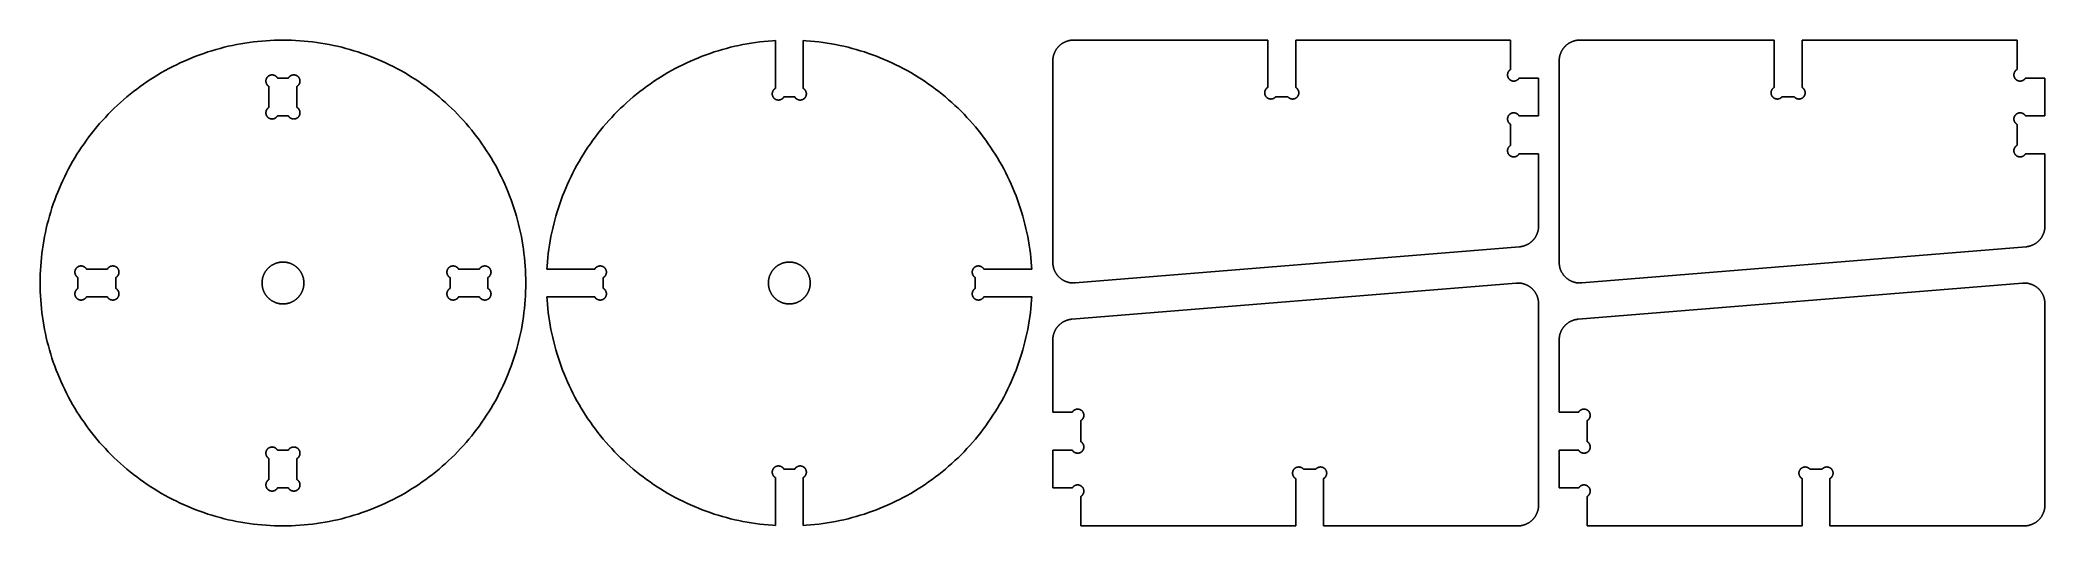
# Model space of a CAD drawing. Header units: metres. Extents: x 20 to 1960, y 15 to 485.
import ezdxf

# ---------------------------------------------------------------- set-up
doc = ezdxf.new("R2010")
doc.units = ezdxf.units.M

msp = doc.modelspace()

# ---------------------------------------------------------------- linework, layer by layer
for p, q in [((255, 485), (250.899, 484.964)), ((259.101, 484.964), (255, 485)), ((1020, 485), (1019.65, 484.997)), ((1208, 485), (1020, 485)), ((1208, 439.196), (1208, 485)), ((1443, 485), (1235, 485)), ((1235, 485), (1235, 439.196)), ((1443, 456.529), (1443, 485)), ((1510, 485), (1509.65, 484.997)), ((1698, 485), (1510, 485)), ((1698, 439.196), (1698, 485)), ((1933, 485), (1725, 485)), ((1725, 485), (1725, 439.196)), ((1933, 456.529), (1933, 485)), ((163.178, 466.319), (159.417, 464.683)), ((166.967, 467.888), (163.178, 466.319)), ((170.784, 469.391), (166.967, 467.888)), ((174.625, 470.828), (170.784, 469.391)), ((178.491, 472.197), (174.625, 470.828)), ((182.381, 473.498), (178.491, 472.197)), ((186.293, 474.732), (182.381, 473.498)), ((190.225, 475.896), (186.293, 474.732)), ((194.178, 476.993), (190.225, 475.896)), ((198.148, 478.019), (194.178, 476.993)), ((202.137, 478.977), (198.148, 478.019)), ((206.141, 479.865), (202.137, 478.977)), ((210.16, 480.682), (206.141, 479.865)), ((214.193, 481.43), (210.16, 480.682)), ((218.238, 482.107), (214.193, 481.43)), ((222.294, 482.713), (218.238, 482.107)), ((226.361, 483.248), (222.294, 482.713)), ((230.436, 483.713), (226.361, 483.248)), ((234.518, 484.106), (230.436, 483.713)), ((238.607, 484.428), (234.518, 484.106)), ((242.701, 484.678), (238.607, 484.428)), ((246.799, 484.857), (242.701, 484.678)), ((250.899, 484.964), (246.799, 484.857)), ((263.201, 484.857), (259.101, 484.964)), ((267.299, 484.678), (263.201, 484.857)), ((271.393, 484.428), (267.299, 484.678)), ((275.482, 484.106), (271.393, 484.428)), ((279.564, 483.713), (275.482, 484.106)), ((283.639, 483.248), (279.564, 483.713)), ((287.706, 482.713), (283.639, 483.248)), ((291.762, 482.107), (287.706, 482.713)), ((295.807, 481.43), (291.762, 482.107)), ((299.84, 480.682), (295.807, 481.43)), ((303.859, 479.865), (299.84, 480.682)), ((307.863, 478.977), (303.859, 479.865)), ((311.852, 478.019), (307.863, 478.977)), ((315.822, 476.993), (311.852, 478.019)), ((319.775, 475.896), (315.822, 476.993)), ((323.707, 474.732), (319.775, 475.896)), ((327.619, 473.498), (323.707, 474.732)), ((331.509, 472.197), (327.619, 473.498)), ((335.375, 470.828), (331.509, 472.197)), ((339.216, 469.391), (335.375, 470.828)), ((343.033, 467.888), (339.216, 469.391)), ((346.822, 466.319), (343.033, 467.888)), ((350.583, 464.683), (346.822, 466.319)), ((653.178, 466.319), (649.417, 464.683)), ((656.967, 467.888), (653.178, 466.319)), ((660.784, 469.391), (656.967, 467.888)), ((664.625, 470.828), (660.784, 469.391)), ((668.491, 472.197), (664.625, 470.828)), ((672.381, 473.498), (668.491, 472.197)), ((676.293, 474.732), (672.381, 473.498)), ((680.225, 475.896), (676.293, 474.732)), ((684.178, 476.993), (680.225, 475.896)), ((688.148, 478.019), (684.178, 476.993)), ((692.136, 478.977), (688.148, 478.019)), ((696.141, 479.865), (692.136, 478.977)), ((700.16, 480.682), (696.141, 479.865)), ((704.193, 481.43), (700.16, 480.682)), ((708.238, 482.107), (704.193, 481.43)), ((712.294, 482.713), (708.238, 482.107)), ((716.361, 483.248), (712.294, 482.713)), ((720.436, 483.713), (716.361, 483.248)), ((724.518, 484.106), (720.436, 483.713)), ((728.607, 484.428), (724.518, 484.106)), ((731.5, 484.604), (728.607, 484.428)), ((731.5, 438.196), (731.5, 484.604)), ((761.393, 484.428), (758.5, 484.604)), ((758.5, 484.604), (758.5, 438.196)), ((765.482, 484.106), (761.393, 484.428)), ((769.564, 483.713), (765.482, 484.106)), ((773.639, 483.248), (769.564, 483.713)), ((777.706, 482.713), (773.639, 483.248)), ((781.762, 482.107), (777.706, 482.713)), ((785.807, 481.43), (781.762, 482.107)), ((789.84, 480.682), (785.807, 481.43)), ((793.859, 479.865), (789.84, 480.682)), ((797.864, 478.977), (793.859, 479.865)), ((801.852, 478.019), (797.864, 478.977)), ((805.822, 476.993), (801.852, 478.019)), ((809.775, 475.896), (805.822, 476.993)), ((813.707, 474.732), (809.775, 475.896)), ((817.619, 473.498), (813.707, 474.732)), ((821.509, 472.197), (817.619, 473.498)), ((825.375, 470.828), (821.509, 472.197)), ((829.216, 469.391), (825.375, 470.828)), ((833.033, 467.888), (829.216, 469.391)), ((836.822, 466.319), (833.033, 467.888)), ((840.583, 464.683), (836.822, 466.319)), ((1000.01, 465.698), (1000, 465.349)), ((1000.03, 466.047), (1000.01, 465.698)), ((1000.05, 466.395), (1000.03, 466.047)), ((1000.08, 466.743), (1000.05, 466.395)), ((1000.11, 467.091), (1000.08, 466.743)), ((1000.15, 467.437), (1000.11, 467.091)), ((1000.19, 467.783), (1000.15, 467.437)), ((1000.25, 468.129), (1000.19, 467.783)), ((1000.3, 468.473), (1000.25, 468.129)), ((1000.37, 468.816), (1000.3, 468.473)), ((1000.44, 469.158), (1000.37, 468.816)), ((1000.51, 469.499), (1000.44, 469.158)), ((1000.59, 469.838), (1000.51, 469.499)), ((1000.68, 470.176), (1000.59, 469.838)), ((1000.77, 470.513), (1000.68, 470.176)), ((1000.87, 470.847), (1000.77, 470.513)), ((1000.98, 471.18), (1000.87, 470.847)), ((1001.09, 471.511), (1000.98, 471.18)), ((1001.21, 471.84), (1001.09, 471.511)), ((1001.33, 472.167), (1001.21, 471.84)), ((1001.46, 472.492), (1001.33, 472.167)), ((1001.59, 472.815), (1001.46, 472.492)), ((1001.73, 473.135), (1001.59, 472.815)), ((1001.87, 473.452), (1001.73, 473.135)), ((1002.02, 473.767), (1001.87, 473.452)), ((1002.18, 474.08), (1002.02, 473.767)), ((1002.34, 474.389), (1002.18, 474.08)), ((1002.51, 474.696), (1002.34, 474.389)), ((1002.68, 475), (1002.51, 474.696)), ((1002.86, 475.301), (1002.68, 475)), ((1003.04, 475.598), (1002.86, 475.301)), ((1003.23, 475.893), (1003.04, 475.598)), ((1003.42, 476.184), (1003.23, 475.893)), ((1003.62, 476.472), (1003.42, 476.184)), ((1003.82, 476.756), (1003.62, 476.472)), ((1004.03, 477.036), (1003.82, 476.756)), ((1004.24, 477.313), (1004.03, 477.036)), ((1004.46, 477.586), (1004.24, 477.313)), ((1004.68, 477.856), (1004.46, 477.586)), ((1004.91, 478.121), (1004.68, 477.856)), ((1005.14, 478.383), (1004.91, 478.121)), ((1005.37, 478.64), (1005.14, 478.383)), ((1005.61, 478.893), (1005.37, 478.64)), ((1005.86, 479.142), (1005.61, 478.893)), ((1006.11, 479.387), (1005.86, 479.142)), ((1006.36, 479.627), (1006.11, 479.387)), ((1006.62, 479.863), (1006.36, 479.627)), ((1006.88, 480.094), (1006.62, 479.863)), ((1007.14, 480.321), (1006.88, 480.094)), ((1007.41, 480.543), (1007.14, 480.321)), ((1007.69, 480.76), (1007.41, 480.543)), ((1007.96, 480.973), (1007.69, 480.76)), ((1008.24, 481.18), (1007.96, 480.973)), ((1008.53, 481.383), (1008.24, 481.18)), ((1008.82, 481.581), (1008.53, 481.383)), ((1009.11, 481.773), (1008.82, 481.581)), ((1009.4, 481.961), (1009.11, 481.773)), ((1009.7, 482.143), (1009.4, 481.961)), ((1010, 482.32), (1009.7, 482.143)), ((1010.3, 482.492), (1010, 482.32)), ((1010.61, 482.659), (1010.3, 482.492)), ((1010.92, 482.82), (1010.61, 482.659)), ((1011.23, 482.976), (1010.92, 482.82)), ((1011.55, 483.126), (1011.23, 482.976)), ((1011.87, 483.271), (1011.55, 483.126)), ((1012.19, 483.41), (1011.87, 483.271)), ((1012.51, 483.544), (1012.19, 483.41)), ((1012.83, 483.672), (1012.51, 483.544)), ((1013.16, 483.794), (1012.83, 483.672)), ((1013.49, 483.91), (1013.16, 483.794)), ((1013.82, 484.021), (1013.49, 483.91)), ((1014.15, 484.126), (1013.82, 484.021)), ((1014.49, 484.225), (1014.15, 484.126)), ((1014.82, 484.319), (1014.49, 484.225)), ((1015.16, 484.406), (1014.82, 484.319)), ((1015.5, 484.487), (1015.16, 484.406)), ((1015.84, 484.563), (1015.5, 484.487)), ((1016.18, 484.633), (1015.84, 484.563)), ((1016.53, 484.696), (1016.18, 484.633)), ((1016.87, 484.754), (1016.53, 484.696)), ((1017.22, 484.805), (1016.87, 484.754)), ((1017.56, 484.851), (1017.22, 484.805)), ((1017.91, 484.89), (1017.56, 484.851)), ((1018.26, 484.924), (1017.91, 484.89)), ((1018.6, 484.951), (1018.26, 484.924)), ((1018.95, 484.973), (1018.6, 484.951)), ((1019.3, 484.988), (1018.95, 484.973)), ((1019.65, 484.997), (1019.3, 484.988)), ((1490.01, 465.698), (1490, 465.349)), ((1490.03, 466.047), (1490.01, 465.698)), ((1490.05, 466.395), (1490.03, 466.047)), ((1490.08, 466.743), (1490.05, 466.395)), ((1490.11, 467.091), (1490.08, 466.743)), ((1490.15, 467.437), (1490.11, 467.091)), ((1490.19, 467.783), (1490.15, 467.437)), ((1490.25, 468.129), (1490.19, 467.783)), ((1490.3, 468.473), (1490.25, 468.129)), ((1490.37, 468.816), (1490.3, 468.473)), ((1490.44, 469.158), (1490.37, 468.816)), ((1490.51, 469.499), (1490.44, 469.158)), ((1490.59, 469.838), (1490.51, 469.499)), ((1490.68, 470.176), (1490.59, 469.838)), ((1490.77, 470.513), (1490.68, 470.176)), ((1490.87, 470.847), (1490.77, 470.513)), ((1490.98, 471.18), (1490.87, 470.847)), ((1491.09, 471.511), (1490.98, 471.18)), ((1491.21, 471.84), (1491.09, 471.511)), ((1491.33, 472.167), (1491.21, 471.84)), ((1491.46, 472.492), (1491.33, 472.167)), ((1491.59, 472.815), (1491.46, 472.492)), ((1491.73, 473.135), (1491.59, 472.815)), ((1491.87, 473.452), (1491.73, 473.135)), ((1492.02, 473.767), (1491.87, 473.452)), ((1492.18, 474.08), (1492.02, 473.767)), ((1492.34, 474.389), (1492.18, 474.08)), ((1492.51, 474.696), (1492.34, 474.389)), ((1492.68, 475), (1492.51, 474.696)), ((1492.86, 475.301), (1492.68, 475)), ((1493.04, 475.598), (1492.86, 475.301)), ((1493.23, 475.893), (1493.04, 475.598)), ((1493.42, 476.184), (1493.23, 475.893)), ((1493.62, 476.472), (1493.42, 476.184)), ((1493.82, 476.756), (1493.62, 476.472)), ((1494.03, 477.036), (1493.82, 476.756)), ((1494.24, 477.313), (1494.03, 477.036)), ((1494.46, 477.586), (1494.24, 477.313)), ((1494.68, 477.856), (1494.46, 477.586)), ((1494.91, 478.121), (1494.68, 477.856)), ((1495.14, 478.383), (1494.91, 478.121)), ((1495.37, 478.64), (1495.14, 478.383)), ((1495.61, 478.893), (1495.37, 478.64)), ((1495.86, 479.142), (1495.61, 478.893)), ((1496.11, 479.387), (1495.86, 479.142)), ((1496.36, 479.627), (1496.11, 479.387)), ((1496.62, 479.863), (1496.36, 479.627)), ((1496.88, 480.094), (1496.62, 479.863)), ((1497.14, 480.321), (1496.88, 480.094)), ((1497.41, 480.543), (1497.14, 480.321)), ((1497.69, 480.76), (1497.41, 480.543)), ((1497.96, 480.973), (1497.69, 480.76)), ((1498.24, 481.18), (1497.96, 480.973)), ((1498.53, 481.383), (1498.24, 481.18)), ((1498.82, 481.581), (1498.53, 481.383)), ((1499.11, 481.773), (1498.82, 481.581)), ((1499.4, 481.961), (1499.11, 481.773)), ((1499.7, 482.143), (1499.4, 481.961)), ((1500, 482.32), (1499.7, 482.143)), ((1500.3, 482.492), (1500, 482.32)), ((1500.61, 482.659), (1500.3, 482.492)), ((1500.92, 482.82), (1500.61, 482.659)), ((1501.23, 482.976), (1500.92, 482.82)), ((1501.55, 483.126), (1501.23, 482.976)), ((1501.87, 483.271), (1501.55, 483.126)), ((1502.19, 483.41), (1501.87, 483.271)), ((1502.51, 483.544), (1502.19, 483.41)), ((1502.83, 483.672), (1502.51, 483.544)), ((1503.16, 483.794), (1502.83, 483.672)), ((1503.49, 483.91), (1503.16, 483.794)), ((1503.82, 484.021), (1503.49, 483.91)), ((1504.15, 484.126), (1503.82, 484.021)), ((1504.49, 484.225), (1504.15, 484.126)), ((1504.82, 484.319), (1504.49, 484.225)), ((1505.16, 484.406), (1504.82, 484.319)), ((1505.5, 484.487), (1505.16, 484.406)), ((1505.84, 484.563), (1505.5, 484.487)), ((1506.18, 484.633), (1505.84, 484.563)), ((1506.53, 484.696), (1506.18, 484.633)), ((1506.87, 484.754), (1506.53, 484.696)), ((1507.22, 484.805), (1506.87, 484.754)), ((1507.56, 484.851), (1507.22, 484.805)), ((1507.91, 484.89), (1507.56, 484.851)), ((1508.26, 484.924), (1507.91, 484.89)), ((1508.6, 484.951), (1508.26, 484.924)), ((1508.95, 484.973), (1508.6, 484.951)), ((1509.3, 484.988), (1508.95, 484.973)), ((1509.65, 484.997), (1509.3, 484.988)), ((127.01, 447.088), (123.59, 444.824)), ((130.469, 449.291), (127.01, 447.088)), ((133.966, 451.434), (130.469, 449.291)), ((137.5, 453.516), (133.966, 451.434)), ((141.07, 455.536), (137.5, 453.516)), ((144.674, 457.493), (141.07, 455.536)), ((148.312, 459.387), (144.674, 457.493)), ((151.983, 461.217), (148.312, 459.387)), ((155.685, 462.982), (151.983, 461.217)), ((159.417, 464.683), (155.685, 462.982)), ((238.558, 446.168), (238.574, 446.272)), ((238.574, 446.272), (238.591, 446.375)), ((238.591, 446.375), (238.61, 446.478)), ((238.61, 446.478), (238.631, 446.581)), ((238.631, 446.581), (238.654, 446.683)), ((238.654, 446.683), (238.678, 446.785)), ((238.678, 446.785), (238.704, 446.886)), ((238.704, 446.886), (238.732, 446.987)), ((238.732, 446.987), (238.762, 447.088)), ((238.762, 447.088), (238.794, 447.187)), ((238.794, 447.187), (238.827, 447.287)), ((238.827, 447.287), (238.862, 447.385)), ((238.862, 447.385), (238.899, 447.484)), ((238.899, 447.484), (238.937, 447.581)), ((238.937, 447.581), (238.977, 447.678)), ((238.977, 447.678), (239.019, 447.774)), ((239.019, 447.774), (239.062, 447.869)), ((239.062, 447.869), (239.107, 447.964)), ((239.107, 447.964), (239.154, 448.057)), ((239.154, 448.057), (239.202, 448.15)), ((239.202, 448.15), (239.252, 448.242)), ((239.252, 448.242), (239.304, 448.333)), ((239.304, 448.333), (239.357, 448.424)), ((239.357, 448.424), (239.412, 448.513)), ((239.412, 448.513), (239.468, 448.601)), ((239.468, 448.601), (239.526, 448.688)), ((239.526, 448.688), (239.585, 448.775)), ((239.585, 448.775), (239.646, 448.86)), ((239.646, 448.86), (239.708, 448.944)), ((239.708, 448.944), (239.772, 449.027)), ((239.772, 449.027), (239.837, 449.109)), ((239.837, 449.109), (239.904, 449.19)), ((239.904, 449.19), (239.972, 449.27)), ((239.972, 449.27), (240.041, 449.348)), ((240.041, 449.348), (240.112, 449.425)), ((240.112, 449.425), (240.184, 449.501)), ((240.184, 449.501), (240.257, 449.576)), ((240.257, 449.576), (240.332, 449.649)), ((240.332, 449.649), (240.408, 449.721)), ((240.408, 449.721), (240.485, 449.792)), ((240.485, 449.792), (240.564, 449.862)), ((240.564, 449.862), (240.643, 449.93)), ((240.643, 449.93), (240.724, 449.996)), ((240.724, 449.996), (240.806, 450.061)), ((240.806, 450.061), (240.889, 450.125)), ((240.889, 450.125), (240.973, 450.187)), ((240.973, 450.187), (241.059, 450.248)), ((241.059, 450.248), (241.145, 450.308)), ((241.145, 450.308), (241.232, 450.365)), ((241.232, 450.365), (241.32, 450.422)), ((241.32, 450.422), (241.41, 450.476)), ((241.41, 450.476), (241.5, 450.529)), ((241.5, 450.529), (241.591, 450.581)), ((241.591, 450.581), (241.683, 450.631)), ((241.683, 450.631), (241.776, 450.679)), ((241.776, 450.679), (241.87, 450.726)), ((241.87, 450.726), (241.964, 450.771)), ((241.964, 450.771), (242.06, 450.815)), ((242.06, 450.815), (242.156, 450.856)), ((242.156, 450.856), (242.252, 450.896)), ((242.252, 450.896), (242.35, 450.935)), ((242.35, 450.935), (242.448, 450.971)), ((242.448, 450.971), (242.547, 451.006)), ((242.547, 451.006), (242.646, 451.04)), ((242.646, 451.04), (242.746, 451.071)), ((242.746, 451.071), (242.846, 451.101)), ((242.846, 451.101), (242.947, 451.129)), ((242.947, 451.129), (243.048, 451.155)), ((243.048, 451.155), (243.15, 451.18)), ((243.15, 451.18), (243.253, 451.202)), ((243.253, 451.202), (243.355, 451.223)), ((243.355, 451.223), (243.458, 451.242)), ((243.458, 451.242), (243.561, 451.259)), ((243.561, 451.259), (243.665, 451.275)), ((243.665, 451.275), (243.769, 451.289)), ((243.769, 451.289), (243.873, 451.3)), ((243.873, 451.3), (243.977, 451.31)), ((243.977, 451.31), (244.081, 451.319)), ((244.081, 451.319), (244.186, 451.325)), ((244.186, 451.325), (244.291, 451.33)), ((244.291, 451.33), (244.395, 451.332)), ((244.395, 451.332), (244.5, 451.333)), ((244.5, 451.333), (244.605, 451.332)), ((244.605, 451.332), (244.709, 451.33)), ((244.709, 451.33), (244.814, 451.325)), ((244.814, 451.325), (244.919, 451.319)), ((244.919, 451.319), (245.023, 451.31)), ((245.023, 451.31), (245.127, 451.3)), ((245.127, 451.3), (245.231, 451.289)), ((245.231, 451.289), (245.335, 451.275)), ((245.335, 451.275), (245.439, 451.259)), ((245.439, 451.259), (245.542, 451.242)), ((245.542, 451.242), (245.645, 451.223)), ((245.645, 451.223), (245.747, 451.202)), ((245.747, 451.202), (245.85, 451.18)), ((245.85, 451.18), (245.952, 451.155)), ((245.952, 451.155), (246.053, 451.129)), ((246.053, 451.129), (246.154, 451.101)), ((246.154, 451.101), (246.254, 451.071)), ((246.254, 451.071), (246.354, 451.04)), ((246.354, 451.04), (246.453, 451.006)), ((246.453, 451.006), (246.552, 450.971)), ((246.552, 450.971), (246.65, 450.935)), ((246.65, 450.935), (246.748, 450.896)), ((246.748, 450.896), (246.844, 450.856)), ((246.844, 450.856), (246.94, 450.815)), ((246.94, 450.815), (247.036, 450.771)), ((247.036, 450.771), (247.13, 450.726)), ((247.13, 450.726), (247.224, 450.679)), ((247.224, 450.679), (247.317, 450.631)), ((247.317, 450.631), (247.409, 450.581)), ((247.409, 450.581), (247.5, 450.529)), ((247.5, 450.529), (247.59, 450.476)), ((247.59, 450.476), (247.68, 450.422)), ((247.68, 450.422), (247.768, 450.365)), ((247.768, 450.365), (247.855, 450.308)), ((247.855, 450.308), (247.941, 450.248)), ((247.941, 450.248), (248.027, 450.187)), ((248.027, 450.187), (248.111, 450.125)), ((248.111, 450.125), (248.194, 450.061)), ((248.194, 450.061), (248.276, 449.996)), ((248.276, 449.996), (248.357, 449.93)), ((248.357, 449.93), (248.436, 449.862)), ((248.436, 449.862), (248.515, 449.792)), ((248.515, 449.792), (248.592, 449.721)), ((248.592, 449.721), (248.668, 449.649)), ((248.668, 449.649), (248.743, 449.576)), ((248.743, 449.576), (248.816, 449.501)), ((248.816, 449.501), (248.888, 449.425)), ((248.888, 449.425), (248.959, 449.348)), ((248.959, 449.348), (249.028, 449.27)), ((249.028, 449.27), (249.096, 449.19)), ((249.096, 449.19), (249.163, 449.109)), ((249.163, 449.109), (249.228, 449.027)), ((249.228, 449.027), (249.292, 448.944)), ((249.292, 448.944), (249.354, 448.86)), ((249.354, 448.86), (249.415, 448.775)), ((249.415, 448.775), (249.474, 448.688)), ((249.474, 448.688), (249.532, 448.601)), ((249.532, 448.601), (249.588, 448.513)), ((249.588, 448.513), (249.643, 448.424)), ((249.643, 448.424), (249.696, 448.333)), ((249.696, 448.333), (260.304, 448.333)), ((260.304, 448.333), (260.357, 448.424)), ((260.357, 448.424), (260.412, 448.513)), ((260.412, 448.513), (260.468, 448.601)), ((260.468, 448.601), (260.526, 448.688)), ((260.526, 448.688), (260.585, 448.775)), ((260.585, 448.775), (260.646, 448.86)), ((260.646, 448.86), (260.708, 448.944)), ((260.708, 448.944), (260.772, 449.027)), ((260.772, 449.027), (260.837, 449.109)), ((260.837, 449.109), (260.904, 449.19)), ((260.904, 449.19), (260.972, 449.27)), ((260.972, 449.27), (261.041, 449.348)), ((261.041, 449.348), (261.112, 449.425)), ((261.112, 449.425), (261.184, 449.501)), ((261.184, 449.501), (261.257, 449.576)), ((261.257, 449.576), (261.332, 449.649)), ((261.332, 449.649), (261.408, 449.721)), ((261.408, 449.721), (261.485, 449.792)), ((261.485, 449.792), (261.564, 449.862)), ((261.564, 449.862), (261.643, 449.93)), ((261.643, 449.93), (261.724, 449.996)), ((261.724, 449.996), (261.806, 450.061)), ((261.806, 450.061), (261.889, 450.125)), ((261.889, 450.125), (261.973, 450.187)), ((261.973, 450.187), (262.059, 450.248)), ((262.059, 450.248), (262.145, 450.308)), ((262.145, 450.308), (262.232, 450.365)), ((262.232, 450.365), (262.32, 450.422)), ((262.32, 450.422), (262.41, 450.476)), ((262.41, 450.476), (262.5, 450.529)), ((262.5, 450.529), (262.591, 450.581)), ((262.591, 450.581), (262.683, 450.631)), ((262.683, 450.631), (262.776, 450.679)), ((262.776, 450.679), (262.87, 450.726)), ((262.87, 450.726), (262.964, 450.771)), ((262.964, 450.771), (263.06, 450.815)), ((263.06, 450.815), (263.156, 450.856)), ((263.156, 450.856), (263.252, 450.896)), ((263.252, 450.896), (263.35, 450.935)), ((263.35, 450.935), (263.448, 450.971)), ((263.448, 450.971), (263.547, 451.006)), ((263.547, 451.006), (263.646, 451.04)), ((263.646, 451.04), (263.746, 451.071)), ((263.746, 451.071), (263.846, 451.101)), ((263.846, 451.101), (263.947, 451.129)), ((263.947, 451.129), (264.048, 451.155)), ((264.048, 451.155), (264.15, 451.18)), ((264.15, 451.18), (264.253, 451.202)), ((264.253, 451.202), (264.355, 451.223)), ((264.355, 451.223), (264.458, 451.242)), ((264.458, 451.242), (264.561, 451.259)), ((264.561, 451.259), (264.665, 451.275)), ((264.665, 451.275), (264.769, 451.289)), ((264.769, 451.289), (264.873, 451.3)), ((264.873, 451.3), (264.977, 451.31)), ((264.977, 451.31), (265.081, 451.319)), ((265.081, 451.319), (265.186, 451.325)), ((265.186, 451.325), (265.291, 451.33)), ((265.291, 451.33), (265.395, 451.332)), ((265.395, 451.332), (265.5, 451.333)), ((265.5, 451.333), (265.605, 451.332)), ((265.605, 451.332), (265.709, 451.33)), ((265.709, 451.33), (265.814, 451.325)), ((265.814, 451.325), (265.919, 451.319)), ((265.919, 451.319), (266.023, 451.31)), ((266.023, 451.31), (266.127, 451.3)), ((266.127, 451.3), (266.231, 451.289)), ((266.231, 451.289), (266.335, 451.275)), ((266.335, 451.275), (266.439, 451.259)), ((266.439, 451.259), (266.542, 451.242)), ((266.542, 451.242), (266.645, 451.223)), ((266.645, 451.223), (266.747, 451.202)), ((266.747, 451.202), (266.85, 451.18)), ((266.85, 451.18), (266.952, 451.155)), ((266.952, 451.155), (267.053, 451.129)), ((267.053, 451.129), (267.154, 451.101)), ((267.154, 451.101), (267.254, 451.071)), ((267.254, 451.071), (267.354, 451.04)), ((267.354, 451.04), (267.453, 451.006)), ((267.453, 451.006), (267.552, 450.971)), ((267.552, 450.971), (267.65, 450.935)), ((267.65, 450.935), (267.748, 450.896)), ((267.748, 450.896), (267.844, 450.856)), ((267.844, 450.856), (267.94, 450.815)), ((267.94, 450.815), (268.036, 450.771)), ((268.036, 450.771), (268.13, 450.726)), ((268.13, 450.726), (268.224, 450.679)), ((268.224, 450.679), (268.317, 450.631)), ((268.317, 450.631), (268.409, 450.581)), ((268.409, 450.581), (268.5, 450.529)), ((268.5, 450.529), (268.59, 450.476)), ((268.59, 450.476), (268.68, 450.422)), ((268.68, 450.422), (268.768, 450.365)), ((268.768, 450.365), (268.855, 450.308)), ((268.855, 450.308), (268.941, 450.248)), ((268.941, 450.248), (269.027, 450.187)), ((269.027, 450.187), (269.111, 450.125)), ((269.111, 450.125), (269.194, 450.061)), ((269.194, 450.061), (269.276, 449.996)), ((269.276, 449.996), (269.357, 449.93)), ((269.357, 449.93), (269.436, 449.862)), ((269.436, 449.862), (269.515, 449.792)), ((269.515, 449.792), (269.592, 449.721)), ((269.592, 449.721), (269.668, 449.649)), ((269.668, 449.649), (269.743, 449.576)), ((269.743, 449.576), (269.816, 449.501)), ((269.816, 449.501), (269.888, 449.425)), ((269.888, 449.425), (269.959, 449.348)), ((269.959, 449.348), (270.028, 449.27)), ((270.028, 449.27), (270.096, 449.19)), ((270.096, 449.19), (270.163, 449.109)), ((270.163, 449.109), (270.228, 449.027)), ((270.228, 449.027), (270.292, 448.944)), ((270.292, 448.944), (270.354, 448.86)), ((270.354, 448.86), (270.415, 448.775)), ((270.415, 448.775), (270.474, 448.688)), ((270.474, 448.688), (270.532, 448.601)), ((270.532, 448.601), (270.588, 448.513)), ((270.588, 448.513), (270.643, 448.424)), ((270.643, 448.424), (270.696, 448.333)), ((270.696, 448.333), (270.748, 448.242)), ((270.748, 448.242), (270.798, 448.15)), ((270.798, 448.15), (270.846, 448.057)), ((270.846, 448.057), (270.893, 447.964)), ((270.893, 447.964), (270.938, 447.869)), ((270.938, 447.869), (270.981, 447.774)), ((270.981, 447.774), (271.023, 447.678)), ((271.023, 447.678), (271.063, 447.581)), ((271.063, 447.581), (271.101, 447.484)), ((271.101, 447.484), (271.138, 447.385)), ((271.138, 447.385), (271.173, 447.287)), ((271.173, 447.287), (271.206, 447.187)), ((271.206, 447.187), (271.238, 447.088)), ((271.238, 447.088), (271.268, 446.987)), ((271.268, 446.987), (271.296, 446.886)), ((271.296, 446.886), (271.322, 446.785)), ((271.322, 446.785), (271.346, 446.683)), ((271.346, 446.683), (271.369, 446.581)), ((271.369, 446.581), (271.39, 446.478)), ((271.39, 446.478), (271.409, 446.375)), ((271.409, 446.375), (271.426, 446.272)), ((271.426, 446.272), (271.442, 446.168)), ((354.315, 462.982), (350.583, 464.683)), ((358.017, 461.217), (354.315, 462.982)), ((361.688, 459.387), (358.017, 461.217)), ((365.326, 457.493), (361.688, 459.387)), ((368.93, 455.536), (365.326, 457.493)), ((372.5, 453.516), (368.93, 455.536)), ((376.034, 451.434), (372.5, 453.516)), ((379.531, 449.291), (376.034, 451.434)), ((382.99, 447.088), (379.531, 449.291)), ((386.41, 444.824), (382.99, 447.088)), ((617.01, 447.088), (613.59, 444.824)), ((620.469, 449.291), (617.01, 447.088)), ((623.966, 451.434), (620.469, 449.291)), ((627.5, 453.516), (623.966, 451.434)), ((631.07, 455.536), (627.5, 453.516)), ((634.674, 457.493), (631.07, 455.536)), ((638.312, 459.387), (634.674, 457.493)), ((641.983, 461.217), (638.312, 459.387)), ((645.685, 462.982), (641.983, 461.217)), ((649.417, 464.683), (645.685, 462.982)), ((844.315, 462.982), (840.583, 464.683)), ((848.017, 461.217), (844.315, 462.982)), ((851.688, 459.387), (848.017, 461.217)), ((855.326, 457.493), (851.688, 459.387)), ((858.93, 455.536), (855.326, 457.493)), ((862.5, 453.516), (858.93, 455.536)), ((866.034, 451.434), (862.5, 453.516)), ((869.531, 449.291), (866.034, 451.434)), ((872.99, 447.088), (869.531, 449.291)), ((876.41, 444.824), (872.99, 447.088)), ((1000, 465.349), (1000, 465)), ((1000, 465), (1000, 270)), ((1440, 451.543), (1440.01, 451.647)), ((1440, 451.438), (1440, 451.543)), ((1440, 451.333), (1440, 451.438)), ((1440, 451.229), (1440, 451.333)), ((1440, 451.124), (1440, 451.229)), ((1440.01, 451.019), (1440, 451.124)), ((1440.01, 451.752), (1440.02, 451.856)), ((1440.01, 451.647), (1440.01, 451.752)), ((1440.01, 450.915), (1440.01, 451.019)), ((1440.02, 450.81), (1440.01, 450.915)), ((1440.02, 451.856), (1440.03, 451.961)), ((1440.03, 450.706), (1440.02, 450.81)), ((1440.03, 451.961), (1440.04, 452.065)), ((1440.04, 450.602), (1440.03, 450.706)), ((1440.04, 452.065), (1440.06, 452.168)), ((1440.06, 450.498), (1440.04, 450.602)), ((1440.06, 452.168), (1440.07, 452.272)), ((1440.07, 450.395), (1440.06, 450.498)), ((1440.07, 452.272), (1440.09, 452.375)), ((1440.09, 450.291), (1440.07, 450.395)), ((1440.09, 452.375), (1440.11, 452.478)), ((1440.11, 450.188), (1440.09, 450.291)), ((1440.11, 452.478), (1440.13, 452.581)), ((1440.13, 450.086), (1440.11, 450.188)), ((1440.13, 452.581), (1440.15, 452.683)), ((1440.15, 449.984), (1440.13, 450.086)), ((1440.15, 452.683), (1440.18, 452.785)), ((1440.18, 449.882), (1440.15, 449.984)), ((1440.18, 452.785), (1440.2, 452.886)), ((1440.2, 449.78), (1440.18, 449.882)), ((1440.2, 452.886), (1440.23, 452.987)), ((1440.23, 449.68), (1440.2, 449.78)), ((1440.23, 452.987), (1440.26, 453.088)), ((1440.26, 449.579), (1440.23, 449.68)), ((1440.26, 453.088), (1440.29, 453.187)), ((1440.29, 449.479), (1440.26, 449.579)), ((1440.29, 453.187), (1440.33, 453.287)), ((1440.33, 449.38), (1440.29, 449.479)), ((1440.33, 453.287), (1440.36, 453.385)), ((1440.36, 449.281), (1440.33, 449.38)), ((1440.36, 453.385), (1440.4, 453.484)), ((1440.4, 449.183), (1440.36, 449.281)), ((1440.4, 453.484), (1440.44, 453.581)), ((1440.44, 449.086), (1440.4, 449.183)), ((1440.44, 453.581), (1440.48, 453.678)), ((1440.48, 448.989), (1440.44, 449.086)), ((1440.48, 453.678), (1440.52, 453.774)), ((1440.52, 448.893), (1440.48, 448.989)), ((1440.52, 453.774), (1440.56, 453.869)), ((1440.56, 448.798), (1440.52, 448.893)), ((1440.56, 453.869), (1440.61, 453.964)), ((1440.61, 448.703), (1440.56, 448.798)), ((1440.61, 453.964), (1440.65, 454.057)), ((1440.65, 448.609), (1440.61, 448.703)), ((1440.65, 454.057), (1440.7, 454.15)), ((1440.7, 448.517), (1440.65, 448.609)), ((1440.7, 454.15), (1440.75, 454.242)), ((1440.75, 448.424), (1440.7, 448.517)), ((1440.75, 454.242), (1440.8, 454.333)), ((1440.8, 448.333), (1440.75, 448.424)), ((1440.8, 454.333), (1440.86, 454.424)), ((1440.86, 448.243), (1440.8, 448.333)), ((1440.86, 454.424), (1440.91, 454.513)), ((1440.91, 448.154), (1440.86, 448.243)), ((1440.91, 454.513), (1440.97, 454.601)), ((1440.97, 448.065), (1440.91, 448.154)), ((1440.97, 454.601), (1441.03, 454.688)), ((1441.03, 447.978), (1440.97, 448.065)), ((1441.03, 454.688), (1441.09, 454.775)), ((1441.09, 447.892), (1441.03, 447.978)), ((1441.09, 454.775), (1441.15, 454.86)), ((1441.15, 447.807), (1441.09, 447.892)), ((1441.15, 454.86), (1441.21, 454.944)), ((1441.21, 447.722), (1441.15, 447.807)), ((1441.21, 454.944), (1441.27, 455.027)), ((1441.27, 447.639), (1441.21, 447.722)), ((1441.27, 455.027), (1441.34, 455.109)), ((1441.34, 447.557), (1441.27, 447.639)), ((1441.34, 455.109), (1441.4, 455.19)), ((1441.4, 447.477), (1441.34, 447.557)), ((1441.4, 455.19), (1441.47, 455.27)), ((1441.47, 447.397), (1441.4, 447.477)), ((1441.47, 455.27), (1441.54, 455.348)), ((1441.54, 447.319), (1441.47, 447.397)), ((1441.54, 455.348), (1441.61, 455.425)), ((1441.61, 447.241), (1441.54, 447.319)), ((1441.61, 455.425), (1441.68, 455.501)), ((1441.68, 447.165), (1441.61, 447.241)), ((1441.68, 455.501), (1441.76, 455.576)), ((1441.76, 447.091), (1441.68, 447.165)), ((1441.76, 455.576), (1441.83, 455.649)), ((1441.83, 447.017), (1441.76, 447.091)), ((1441.83, 455.649), (1441.91, 455.721)), ((1441.91, 446.945), (1441.83, 447.017)), ((1441.91, 455.721), (1441.99, 455.792)), ((1441.99, 446.874), (1441.91, 446.945)), ((1441.99, 455.792), (1442.06, 455.862)), ((1442.06, 446.805), (1441.99, 446.874)), ((1442.06, 455.862), (1442.14, 455.93)), ((1442.14, 446.737), (1442.06, 446.805)), ((1442.14, 455.93), (1442.22, 455.996)), ((1442.22, 446.67), (1442.14, 446.737)), ((1442.22, 455.996), (1442.31, 456.061)), ((1442.31, 446.605), (1442.22, 446.67)), ((1442.31, 456.061), (1442.39, 456.125)), ((1442.39, 446.542), (1442.31, 446.605)), ((1442.39, 456.125), (1442.47, 456.187)), ((1442.47, 446.479), (1442.39, 446.542)), ((1442.47, 456.187), (1442.56, 456.248)), ((1442.56, 446.418), (1442.47, 446.479)), ((1442.56, 456.248), (1442.64, 456.308)), ((1442.64, 446.359), (1442.56, 446.418)), ((1442.64, 456.308), (1442.73, 456.365)), ((1442.73, 446.301), (1442.64, 446.359)), ((1442.73, 456.365), (1442.82, 456.422)), ((1442.82, 446.245), (1442.73, 446.301)), ((1442.82, 456.422), (1442.91, 456.476)), ((1442.91, 446.19), (1442.82, 446.245)), ((1442.91, 456.476), (1443, 456.529)), ((1449.18, 446.245), (1449.09, 446.19)), ((1449.27, 446.301), (1449.18, 446.245)), ((1449.36, 446.359), (1449.27, 446.301)), ((1449.44, 446.418), (1449.36, 446.359)), ((1449.53, 446.479), (1449.44, 446.418)), ((1449.61, 446.542), (1449.53, 446.479)), ((1449.69, 446.605), (1449.61, 446.542)), ((1449.78, 446.67), (1449.69, 446.605)), ((1449.86, 446.737), (1449.78, 446.67)), ((1449.94, 446.805), (1449.86, 446.737)), ((1450.01, 446.874), (1449.94, 446.805)), ((1450.09, 446.945), (1450.01, 446.874)), ((1450.17, 447.017), (1450.09, 446.945)), ((1450.24, 447.091), (1450.17, 447.017)), ((1450.32, 447.165), (1450.24, 447.091)), ((1450.39, 447.241), (1450.32, 447.165)), ((1450.46, 447.319), (1450.39, 447.241)), ((1450.53, 447.397), (1450.46, 447.319)), ((1450.6, 447.477), (1450.53, 447.397)), ((1450.66, 447.557), (1450.6, 447.477)), ((1450.73, 447.639), (1450.66, 447.557)), ((1450.79, 447.722), (1450.73, 447.639)), ((1450.85, 447.807), (1450.79, 447.722)), ((1450.91, 447.892), (1450.85, 447.807)), ((1450.97, 447.978), (1450.91, 447.892)), ((1451.03, 448.065), (1450.97, 447.978)), ((1451.09, 448.154), (1451.03, 448.065)), ((1451.14, 448.243), (1451.09, 448.154)), ((1451.2, 448.333), (1451.14, 448.243)), ((1470, 448.333), (1451.2, 448.333)), ((1470, 411.667), (1470, 448.333)), ((1490, 465.349), (1490, 465)), ((1490, 465), (1490, 270)), ((1930, 451.543), (1930.01, 451.647)), ((1930, 451.438), (1930, 451.543)), ((1930, 451.333), (1930, 451.438)), ((1930, 451.229), (1930, 451.333)), ((1930, 451.124), (1930, 451.229)), ((1930.01, 451.019), (1930, 451.124)), ((1930.01, 451.752), (1930.02, 451.856)), ((1930.01, 451.647), (1930.01, 451.752)), ((1930.01, 450.915), (1930.01, 451.019)), ((1930.02, 450.81), (1930.01, 450.915)), ((1930.02, 451.856), (1930.03, 451.961)), ((1930.03, 450.706), (1930.02, 450.81)), ((1930.03, 451.961), (1930.04, 452.065)), ((1930.04, 450.602), (1930.03, 450.706)), ((1930.04, 452.065), (1930.06, 452.168)), ((1930.06, 450.498), (1930.04, 450.602)), ((1930.06, 452.168), (1930.07, 452.272)), ((1930.07, 450.395), (1930.06, 450.498)), ((1930.07, 452.272), (1930.09, 452.375)), ((1930.09, 450.291), (1930.07, 450.395)), ((1930.09, 452.375), (1930.11, 452.478)), ((1930.11, 450.188), (1930.09, 450.291)), ((1930.11, 452.478), (1930.13, 452.581)), ((1930.13, 450.086), (1930.11, 450.188)), ((1930.13, 452.581), (1930.15, 452.683)), ((1930.15, 449.984), (1930.13, 450.086)), ((1930.15, 452.683), (1930.18, 452.785)), ((1930.18, 449.882), (1930.15, 449.984)), ((1930.18, 452.785), (1930.2, 452.886)), ((1930.2, 449.78), (1930.18, 449.882)), ((1930.2, 452.886), (1930.23, 452.987)), ((1930.23, 449.68), (1930.2, 449.78)), ((1930.23, 452.987), (1930.26, 453.088)), ((1930.26, 449.579), (1930.23, 449.68)), ((1930.26, 453.088), (1930.29, 453.187)), ((1930.29, 449.479), (1930.26, 449.579)), ((1930.29, 453.187), (1930.33, 453.287)), ((1930.33, 449.38), (1930.29, 449.479)), ((1930.33, 453.287), (1930.36, 453.385)), ((1930.36, 449.281), (1930.33, 449.38)), ((1930.36, 453.385), (1930.4, 453.484)), ((1930.4, 449.183), (1930.36, 449.281)), ((1930.4, 453.484), (1930.44, 453.581)), ((1930.44, 449.086), (1930.4, 449.183)), ((1930.44, 453.581), (1930.48, 453.678)), ((1930.48, 448.989), (1930.44, 449.086)), ((1930.48, 453.678), (1930.52, 453.774)), ((1930.52, 448.893), (1930.48, 448.989)), ((1930.52, 453.774), (1930.56, 453.869)), ((1930.56, 448.798), (1930.52, 448.893)), ((1930.56, 453.869), (1930.61, 453.964)), ((1930.61, 448.703), (1930.56, 448.798)), ((1930.61, 453.964), (1930.65, 454.057)), ((1930.65, 448.609), (1930.61, 448.703)), ((1930.65, 454.057), (1930.7, 454.15)), ((1930.7, 448.517), (1930.65, 448.609)), ((1930.7, 454.15), (1930.75, 454.242)), ((1930.75, 448.424), (1930.7, 448.517)), ((1930.75, 454.242), (1930.8, 454.333)), ((1930.8, 448.333), (1930.75, 448.424)), ((1930.8, 454.333), (1930.86, 454.424)), ((1930.86, 448.243), (1930.8, 448.333)), ((1930.86, 454.424), (1930.91, 454.513)), ((1930.91, 448.154), (1930.86, 448.243)), ((1930.91, 454.513), (1930.97, 454.601)), ((1930.97, 448.065), (1930.91, 448.154)), ((1930.97, 454.601), (1931.03, 454.688)), ((1931.03, 447.978), (1930.97, 448.065)), ((1931.03, 454.688), (1931.09, 454.775)), ((1931.09, 447.892), (1931.03, 447.978)), ((1931.09, 454.775), (1931.15, 454.86)), ((1931.15, 447.807), (1931.09, 447.892)), ((1931.15, 454.86), (1931.21, 454.944)), ((1931.21, 447.722), (1931.15, 447.807)), ((1931.21, 454.944), (1931.27, 455.027)), ((1931.27, 447.639), (1931.21, 447.722)), ((1931.27, 455.027), (1931.34, 455.109)), ((1931.34, 447.557), (1931.27, 447.639)), ((1931.34, 455.109), (1931.4, 455.19)), ((1931.4, 447.477), (1931.34, 447.557)), ((1931.4, 455.19), (1931.47, 455.27)), ((1931.47, 447.397), (1931.4, 447.477)), ((1931.47, 455.27), (1931.54, 455.348)), ((1931.54, 447.319), (1931.47, 447.397)), ((1931.54, 455.348), (1931.61, 455.425)), ((1931.61, 447.241), (1931.54, 447.319)), ((1931.61, 455.425), (1931.68, 455.501)), ((1931.68, 447.165), (1931.61, 447.241)), ((1931.68, 455.501), (1931.76, 455.576)), ((1931.76, 447.091), (1931.68, 447.165)), ((1931.76, 455.576), (1931.83, 455.649)), ((1931.83, 447.017), (1931.76, 447.091)), ((1931.83, 455.649), (1931.91, 455.721)), ((1931.91, 446.945), (1931.83, 447.017)), ((1931.91, 455.721), (1931.99, 455.792)), ((1931.99, 446.874), (1931.91, 446.945)), ((1931.99, 455.792), (1932.06, 455.862)), ((1932.06, 446.805), (1931.99, 446.874)), ((1932.06, 455.862), (1932.14, 455.93)), ((1932.14, 446.737), (1932.06, 446.805)), ((1932.14, 455.93), (1932.22, 455.996)), ((1932.22, 446.67), (1932.14, 446.737)), ((1932.22, 455.996), (1932.31, 456.061)), ((1932.31, 446.605), (1932.22, 446.67)), ((1932.31, 456.061), (1932.39, 456.125)), ((1932.39, 446.542), (1932.31, 446.605)), ((1932.39, 456.125), (1932.47, 456.187)), ((1932.47, 446.479), (1932.39, 446.542)), ((1932.47, 456.187), (1932.56, 456.248)), ((1932.56, 446.418), (1932.47, 446.479)), ((1932.56, 456.248), (1932.64, 456.308)), ((1932.64, 446.359), (1932.56, 446.418)), ((1932.64, 456.308), (1932.73, 456.365)), ((1932.73, 446.301), (1932.64, 446.359)), ((1932.73, 456.365), (1932.82, 456.422)), ((1932.82, 446.245), (1932.73, 446.301)), ((1932.82, 456.422), (1932.91, 456.476)), ((1932.91, 446.19), (1932.82, 446.245)), ((1932.91, 456.476), (1933, 456.529)), ((1939.18, 446.245), (1939.09, 446.19)), ((1939.27, 446.301), (1939.18, 446.245)), ((1939.36, 446.359), (1939.27, 446.301)), ((1939.44, 446.418), (1939.36, 446.359)), ((1939.53, 446.479), (1939.44, 446.418)), ((1939.61, 446.542), (1939.53, 446.479)), ((1939.69, 446.605), (1939.61, 446.542)), ((1939.78, 446.67), (1939.69, 446.605)), ((1939.86, 446.737), (1939.78, 446.67)), ((1939.94, 446.805), (1939.86, 446.737)), ((1940.01, 446.874), (1939.94, 446.805)), ((1940.09, 446.945), (1940.01, 446.874)), ((1940.17, 447.017), (1940.09, 446.945)), ((1940.24, 447.091), (1940.17, 447.017)), ((1940.32, 447.165), (1940.24, 447.091)), ((1940.39, 447.241), (1940.32, 447.165)), ((1940.46, 447.319), (1940.39, 447.241)), ((1940.53, 447.397), (1940.46, 447.319)), ((1940.6, 447.477), (1940.53, 447.397)), ((1940.66, 447.557), (1940.6, 447.477)), ((1940.73, 447.639), (1940.66, 447.557)), ((1940.79, 447.722), (1940.73, 447.639)), ((1940.85, 447.807), (1940.79, 447.722)), ((1940.91, 447.892), (1940.85, 447.807)), ((1940.97, 447.978), (1940.91, 447.892)), ((1941.03, 448.065), (1940.97, 447.978)), ((1941.09, 448.154), (1941.03, 448.065)), ((1941.14, 448.243), (1941.09, 448.154)), ((1941.2, 448.333), (1941.14, 448.243)), ((1960, 448.333), (1941.2, 448.333)), ((1960, 411.667), (1960, 448.333)), ((100.826, 427.357), (97.7543, 424.639)), ((103.945, 430.02), (100.826, 427.357)), ((107.11, 432.629), (103.945, 430.02)), ((110.32, 435.183), (107.11, 432.629)), ((113.573, 437.679), (110.32, 435.183)), ((116.87, 440.119), (113.573, 437.679)), ((120.21, 442.501), (116.87, 440.119)), ((123.59, 444.824), (120.21, 442.501)), ((238.5, 445.333), (238.501, 445.438)), ((238.501, 445.229), (238.5, 445.333)), ((238.501, 445.438), (238.504, 445.543)), ((238.504, 445.124), (238.501, 445.229)), ((238.504, 445.543), (238.508, 445.647)), ((238.508, 445.019), (238.504, 445.124)), ((238.508, 445.647), (238.515, 445.752)), ((238.515, 444.915), (238.508, 445.019)), ((238.515, 445.752), (238.523, 445.856)), ((238.523, 444.81), (238.515, 444.915)), ((238.523, 445.856), (238.533, 445.961)), ((238.533, 444.706), (238.523, 444.81)), ((238.533, 445.961), (238.545, 446.065)), ((238.545, 444.602), (238.533, 444.706)), ((238.545, 446.065), (238.558, 446.168)), ((238.558, 444.498), (238.545, 444.602)), ((238.574, 444.395), (238.558, 444.498)), ((238.591, 444.291), (238.574, 444.395)), ((238.61, 444.188), (238.591, 444.291)), ((238.631, 444.086), (238.61, 444.188)), ((238.654, 443.984), (238.631, 444.086)), ((238.678, 443.882), (238.654, 443.984)), ((238.704, 443.78), (238.678, 443.882)), ((238.732, 443.68), (238.704, 443.78)), ((238.762, 443.579), (238.732, 443.68)), ((238.794, 443.479), (238.762, 443.579)), ((238.827, 443.38), (238.794, 443.479)), ((238.862, 443.281), (238.827, 443.38)), ((238.899, 443.183), (238.862, 443.281)), ((238.937, 443.086), (238.899, 443.183)), ((238.977, 442.989), (238.937, 443.086)), ((239.019, 442.893), (238.977, 442.989)), ((239.062, 442.798), (239.019, 442.893)), ((239.107, 442.703), (239.062, 442.798)), ((239.154, 442.609), (239.107, 442.703)), ((239.202, 442.517), (239.154, 442.609)), ((239.252, 442.424), (239.202, 442.517)), ((239.304, 442.333), (239.252, 442.424)), ((239.357, 442.243), (239.304, 442.333)), ((239.412, 442.154), (239.357, 442.243)), ((239.468, 442.065), (239.412, 442.154)), ((239.526, 441.978), (239.468, 442.065)), ((239.585, 441.892), (239.526, 441.978)), ((239.646, 441.807), (239.585, 441.892)), ((239.708, 441.722), (239.646, 441.807)), ((239.772, 441.639), (239.708, 441.722)), ((239.837, 441.557), (239.772, 441.639)), ((239.904, 441.477), (239.837, 441.557)), ((239.972, 441.397), (239.904, 441.477)), ((240.041, 441.319), (239.972, 441.397)), ((240.112, 441.241), (240.041, 441.319)), ((240.184, 441.165), (240.112, 441.241)), ((240.257, 441.091), (240.184, 441.165)), ((240.332, 441.017), (240.257, 441.091)), ((240.408, 440.945), (240.332, 441.017)), ((240.485, 440.874), (240.408, 440.945)), ((240.564, 440.805), (240.485, 440.874)), ((240.643, 440.737), (240.564, 440.805)), ((240.724, 440.67), (240.643, 440.737)), ((240.806, 440.605), (240.724, 440.67)), ((240.889, 440.542), (240.806, 440.605)), ((240.973, 440.479), (240.889, 440.542)), ((241.059, 440.418), (240.973, 440.479)), ((241.145, 440.359), (241.059, 440.418)), ((241.232, 440.301), (241.145, 440.359)), ((241.32, 440.245), (241.232, 440.301)), ((241.41, 440.19), (241.32, 440.245)), ((241.5, 440.137), (241.41, 440.19)), ((241.5, 419.863), (241.5, 440.137)), ((268.59, 440.19), (268.5, 440.137)), ((268.5, 440.137), (268.5, 419.863)), ((268.68, 440.245), (268.59, 440.19)), ((268.768, 440.301), (268.68, 440.245)), ((268.855, 440.359), (268.768, 440.301)), ((268.941, 440.418), (268.855, 440.359)), ((269.027, 440.479), (268.941, 440.418)), ((269.111, 440.542), (269.027, 440.479)), ((269.194, 440.605), (269.111, 440.542)), ((269.276, 440.67), (269.194, 440.605)), ((269.357, 440.737), (269.276, 440.67)), ((269.436, 440.805), (269.357, 440.737)), ((269.515, 440.874), (269.436, 440.805)), ((269.592, 440.945), (269.515, 440.874)), ((269.668, 441.017), (269.592, 440.945)), ((269.743, 441.091), (269.668, 441.017)), ((269.816, 441.165), (269.743, 441.091)), ((269.888, 441.241), (269.816, 441.165)), ((269.959, 441.319), (269.888, 441.241)), ((270.028, 441.397), (269.959, 441.319)), ((270.096, 441.477), (270.028, 441.397)), ((270.163, 441.557), (270.096, 441.477)), ((270.228, 441.639), (270.163, 441.557)), ((270.292, 441.722), (270.228, 441.639)), ((270.354, 441.807), (270.292, 441.722)), ((270.415, 441.892), (270.354, 441.807)), ((270.474, 441.978), (270.415, 441.892)), ((270.532, 442.065), (270.474, 441.978)), ((270.588, 442.154), (270.532, 442.065)), ((270.643, 442.243), (270.588, 442.154)), ((270.696, 442.333), (270.643, 442.243)), ((270.748, 442.424), (270.696, 442.333)), ((270.798, 442.517), (270.748, 442.424)), ((270.846, 442.609), (270.798, 442.517)), ((270.893, 442.703), (270.846, 442.609)), ((270.938, 442.798), (270.893, 442.703)), ((270.981, 442.893), (270.938, 442.798)), ((271.023, 442.989), (270.981, 442.893)), ((271.063, 443.086), (271.023, 442.989)), ((271.101, 443.183), (271.063, 443.086)), ((271.138, 443.281), (271.101, 443.183)), ((271.173, 443.38), (271.138, 443.281)), ((271.206, 443.479), (271.173, 443.38)), ((271.238, 443.579), (271.206, 443.479)), ((271.268, 443.68), (271.238, 443.579)), ((271.296, 443.78), (271.268, 443.68)), ((271.322, 443.882), (271.296, 443.78)), ((271.346, 443.984), (271.322, 443.882)), ((271.369, 444.086), (271.346, 443.984)), ((271.39, 444.188), (271.369, 444.086)), ((271.409, 444.291), (271.39, 444.188)), ((271.426, 444.395), (271.409, 444.291)), ((271.442, 444.498), (271.426, 444.395)), ((271.442, 446.168), (271.455, 446.065)), ((271.455, 444.602), (271.442, 444.498)), ((271.455, 446.065), (271.467, 445.961)), ((271.467, 444.706), (271.455, 444.602)), ((271.467, 445.961), (271.477, 445.856)), ((271.477, 444.81), (271.467, 444.706)), ((271.477, 445.856), (271.485, 445.752)), ((271.485, 444.915), (271.477, 444.81)), ((271.485, 445.752), (271.492, 445.647)), ((271.492, 445.019), (271.485, 444.915)), ((271.492, 445.647), (271.496, 445.543)), ((271.496, 445.124), (271.492, 445.019)), ((271.496, 445.543), (271.499, 445.438)), ((271.499, 445.229), (271.496, 445.124)), ((271.499, 445.438), (271.5, 445.333)), ((271.5, 445.333), (271.499, 445.229)), ((389.79, 442.501), (386.41, 444.824)), ((393.13, 440.119), (389.79, 442.501)), ((396.427, 437.679), (393.13, 440.119)), ((399.68, 435.183), (396.427, 437.679)), ((402.89, 432.629), (399.68, 435.183)), ((406.055, 430.02), (402.89, 432.629)), ((409.174, 427.357), (406.055, 430.02)), ((412.246, 424.639), (409.174, 427.357)), ((590.826, 427.357), (587.754, 424.639)), ((593.945, 430.02), (590.826, 427.357)), ((597.11, 432.629), (593.945, 430.02)), ((600.32, 435.183), (597.11, 432.629)), ((603.573, 437.679), (600.32, 435.183)), ((606.87, 440.119), (603.573, 437.679)), ((610.21, 442.501), (606.87, 440.119)), ((613.59, 444.824), (610.21, 442.501)), ((728.5, 433), (728.501, 433.105)), ((728.501, 432.895), (728.5, 433)), ((728.501, 433.105), (728.504, 433.209)), ((728.504, 432.791), (728.501, 432.895)), ((728.504, 433.209), (728.508, 433.314)), ((728.508, 432.686), (728.504, 432.791)), ((728.508, 433.314), (728.515, 433.419)), ((728.515, 432.581), (728.508, 432.686)), ((728.515, 433.419), (728.523, 433.523)), ((728.523, 432.477), (728.515, 432.581)), ((728.523, 433.523), (728.533, 433.627)), ((728.533, 432.373), (728.523, 432.477)), ((728.533, 433.627), (728.545, 433.731)), ((728.545, 432.269), (728.533, 432.373)), ((728.545, 433.731), (728.558, 433.835)), ((728.558, 432.165), (728.545, 432.269)), ((728.558, 433.835), (728.574, 433.939)), ((728.574, 432.061), (728.558, 432.165)), ((728.574, 433.939), (728.591, 434.042)), ((728.591, 431.958), (728.574, 432.061)), ((728.591, 434.042), (728.61, 434.145)), ((728.61, 431.855), (728.591, 431.958)), ((728.61, 434.145), (728.631, 434.247)), ((728.631, 431.753), (728.61, 431.855)), ((728.631, 434.247), (728.654, 434.35)), ((728.654, 431.65), (728.631, 431.753)), ((728.654, 434.35), (728.678, 434.452)), ((728.678, 431.548), (728.654, 431.65)), ((728.678, 434.452), (728.704, 434.553)), ((728.704, 431.447), (728.678, 431.548)), ((728.704, 434.553), (728.732, 434.654)), ((728.732, 431.346), (728.704, 431.447)), ((728.732, 434.654), (728.762, 434.754)), ((728.762, 431.246), (728.732, 431.346)), ((728.762, 434.754), (728.794, 434.854)), ((728.794, 431.146), (728.762, 431.246)), ((728.794, 434.854), (728.827, 434.953)), ((728.827, 431.047), (728.794, 431.146)), ((728.827, 434.953), (728.862, 435.052)), ((728.862, 430.948), (728.827, 431.047)), ((728.862, 435.052), (728.898, 435.15)), ((728.898, 430.85), (728.862, 430.948)), ((728.898, 435.15), (728.937, 435.248)), ((728.937, 430.752), (728.898, 430.85)), ((728.937, 435.248), (728.977, 435.344)), ((728.977, 430.656), (728.937, 430.752)), ((728.977, 435.344), (729.019, 435.44)), ((729.019, 430.56), (728.977, 430.656)), ((729.019, 435.44), (729.062, 435.536)), ((729.062, 430.464), (729.019, 430.56)), ((729.062, 435.536), (729.107, 435.63)), ((729.107, 430.37), (729.062, 430.464)), ((729.107, 435.63), (729.154, 435.724)), ((729.154, 430.276), (729.107, 430.37)), ((729.154, 435.724), (729.202, 435.817)), ((729.202, 430.183), (729.154, 430.276)), ((729.202, 435.817), (729.252, 435.909)), ((729.252, 430.091), (729.202, 430.183)), ((729.252, 435.909), (729.304, 436)), ((729.304, 430), (729.252, 430.091)), ((729.304, 436), (729.357, 436.09)), ((729.357, 429.91), (729.304, 430)), ((729.357, 436.09), (729.412, 436.18)), ((729.412, 429.82), (729.357, 429.91)), ((729.412, 436.18), (729.468, 436.268)), ((729.468, 429.732), (729.412, 429.82)), ((729.468, 436.268), (729.526, 436.355)), ((729.526, 429.645), (729.468, 429.732)), ((729.526, 436.355), (729.585, 436.441)), ((729.585, 429.559), (729.526, 429.645)), ((729.585, 436.441), (729.646, 436.527)), ((729.646, 429.473), (729.585, 429.559)), ((729.646, 436.527), (729.708, 436.611)), ((729.708, 429.389), (729.646, 429.473)), ((729.708, 436.611), (729.772, 436.694)), ((729.772, 429.306), (729.708, 429.389)), ((729.772, 436.694), (729.837, 436.776)), ((729.837, 429.224), (729.772, 429.306)), ((729.837, 436.776), (729.904, 436.857)), ((729.904, 429.143), (729.837, 429.224)), ((729.904, 436.857), (729.972, 436.936)), ((729.972, 429.064), (729.904, 429.143)), ((729.972, 436.936), (730.041, 437.015)), ((730.041, 428.985), (729.972, 429.064)), ((730.041, 437.015), (730.112, 437.092)), ((730.112, 428.908), (730.041, 428.985)), ((730.112, 437.092), (730.184, 437.168)), ((730.184, 428.832), (730.112, 428.908)), ((730.184, 437.168), (730.257, 437.243)), ((730.257, 428.757), (730.184, 428.832)), ((730.257, 437.243), (730.332, 437.316)), ((730.332, 428.684), (730.257, 428.757)), ((730.332, 437.316), (730.408, 437.388)), ((730.408, 428.612), (730.332, 428.684)), ((730.408, 437.388), (730.485, 437.459)), ((730.485, 428.541), (730.408, 428.612)), ((730.485, 437.459), (730.564, 437.528)), ((730.564, 428.472), (730.485, 428.541)), ((730.564, 437.528), (730.643, 437.596)), ((730.643, 428.404), (730.564, 428.472)), ((730.643, 437.596), (730.724, 437.663)), ((730.724, 428.337), (730.643, 428.404)), ((730.724, 437.663), (730.806, 437.728)), ((730.806, 428.272), (730.724, 428.337)), ((730.806, 437.728), (730.889, 437.792)), ((730.889, 428.208), (730.806, 428.272)), ((730.889, 437.792), (730.973, 437.854)), ((730.973, 428.146), (730.889, 428.208)), ((730.973, 437.854), (731.059, 437.915)), ((731.059, 428.085), (730.973, 428.146)), ((731.059, 437.915), (731.145, 437.974)), ((731.145, 428.026), (731.059, 428.085)), ((731.145, 437.974), (731.232, 438.032)), ((731.232, 427.968), (731.145, 428.026)), ((731.232, 438.032), (731.32, 438.088)), ((731.32, 427.912), (731.232, 427.968)), ((731.32, 438.088), (731.41, 438.143)), ((731.41, 427.857), (731.32, 427.912)), ((731.41, 438.143), (731.5, 438.196)), ((731.5, 427.804), (731.41, 427.857)), ((731.591, 427.752), (731.5, 427.804)), ((731.683, 427.702), (731.591, 427.752)), ((731.776, 427.654), (731.683, 427.702)), ((731.87, 427.607), (731.776, 427.654)), ((731.964, 427.562), (731.87, 427.607)), ((732.06, 427.519), (731.964, 427.562)), ((732.156, 427.477), (732.06, 427.519)), ((732.252, 427.437), (732.156, 427.477)), ((732.35, 427.399), (732.252, 427.437)), ((732.448, 427.362), (732.35, 427.399)), ((732.547, 427.327), (732.448, 427.362)), ((732.646, 427.294), (732.547, 427.327)), ((732.746, 427.262), (732.646, 427.294)), ((732.846, 427.232), (732.746, 427.262)), ((732.947, 427.204), (732.846, 427.232)), ((733.048, 427.178), (732.947, 427.204)), ((733.15, 427.154), (733.048, 427.178)), ((733.253, 427.131), (733.15, 427.154)), ((733.355, 427.11), (733.253, 427.131)), ((733.458, 427.091), (733.355, 427.11)), ((733.561, 427.074), (733.458, 427.091)), ((733.665, 427.058), (733.561, 427.074)), ((733.769, 427.045), (733.665, 427.058)), ((733.873, 427.033), (733.769, 427.045)), ((733.977, 427.023), (733.873, 427.033)), ((734.081, 427.015), (733.977, 427.023)), ((734.186, 427.008), (734.081, 427.015)), ((734.291, 427.004), (734.186, 427.008)), ((734.395, 427.001), (734.291, 427.004)), ((734.5, 427), (734.395, 427.001)), ((734.605, 427.001), (734.5, 427)), ((734.709, 427.004), (734.605, 427.001)), ((734.814, 427.008), (734.709, 427.004)), ((734.919, 427.015), (734.814, 427.008)), ((735.023, 427.023), (734.919, 427.015)), ((735.127, 427.033), (735.023, 427.023)), ((735.231, 427.045), (735.127, 427.033)), ((735.335, 427.058), (735.231, 427.045)), ((735.439, 427.074), (735.335, 427.058)), ((735.542, 427.091), (735.439, 427.074)), ((735.645, 427.11), (735.542, 427.091)), ((735.747, 427.131), (735.645, 427.11)), ((735.85, 427.154), (735.747, 427.131)), ((735.952, 427.178), (735.85, 427.154)), ((736.053, 427.204), (735.952, 427.178)), ((736.154, 427.232), (736.053, 427.204)), ((736.254, 427.262), (736.154, 427.232)), ((736.354, 427.294), (736.254, 427.262)), ((736.453, 427.327), (736.354, 427.294)), ((736.552, 427.362), (736.453, 427.327)), ((736.65, 427.399), (736.552, 427.362)), ((736.748, 427.437), (736.65, 427.399)), ((736.844, 427.477), (736.748, 427.437)), ((736.94, 427.519), (736.844, 427.477)), ((737.036, 427.562), (736.94, 427.519)), ((737.13, 427.607), (737.036, 427.562)), ((737.224, 427.654), (737.13, 427.607)), ((737.317, 427.702), (737.224, 427.654)), ((737.409, 427.752), (737.317, 427.702)), ((737.5, 427.804), (737.409, 427.752)), ((737.59, 427.857), (737.5, 427.804)), ((737.68, 427.912), (737.59, 427.857)), ((737.768, 427.968), (737.68, 427.912)), ((737.855, 428.026), (737.768, 427.968)), ((737.941, 428.085), (737.855, 428.026)), ((738.027, 428.146), (737.941, 428.085)), ((738.111, 428.208), (738.027, 428.146)), ((738.194, 428.272), (738.111, 428.208)), ((738.276, 428.337), (738.194, 428.272)), ((738.357, 428.404), (738.276, 428.337)), ((738.436, 428.472), (738.357, 428.404)), ((738.515, 428.541), (738.436, 428.472)), ((738.592, 428.612), (738.515, 428.541)), ((738.668, 428.684), (738.592, 428.612)), ((738.743, 428.757), (738.668, 428.684)), ((738.816, 428.832), (738.743, 428.757)), ((738.888, 428.908), (738.816, 428.832)), ((738.959, 428.985), (738.888, 428.908)), ((739.028, 429.064), (738.959, 428.985)), ((739.096, 429.143), (739.028, 429.064)), ((739.163, 429.224), (739.096, 429.143)), ((739.228, 429.306), (739.163, 429.224)), ((739.292, 429.389), (739.228, 429.306)), ((739.354, 429.473), (739.292, 429.389)), ((739.415, 429.559), (739.354, 429.473)), ((739.474, 429.645), (739.415, 429.559)), ((739.532, 429.732), (739.474, 429.645)), ((739.588, 429.82), (739.532, 429.732)), ((739.643, 429.91), (739.588, 429.82)), ((739.696, 430), (739.643, 429.91)), ((750.304, 430), (739.696, 430)), ((750.357, 429.91), (750.304, 430)), ((750.412, 429.82), (750.357, 429.91)), ((750.468, 429.732), (750.412, 429.82)), ((750.526, 429.645), (750.468, 429.732)), ((750.585, 429.559), (750.526, 429.645)), ((750.646, 429.473), (750.585, 429.559)), ((750.708, 429.389), (750.646, 429.473)), ((750.772, 429.306), (750.708, 429.389)), ((750.837, 429.224), (750.772, 429.306)), ((750.904, 429.143), (750.837, 429.224)), ((750.972, 429.064), (750.904, 429.143)), ((751.041, 428.985), (750.972, 429.064)), ((751.112, 428.908), (751.041, 428.985)), ((751.184, 428.832), (751.112, 428.908)), ((751.257, 428.757), (751.184, 428.832)), ((751.332, 428.684), (751.257, 428.757)), ((751.408, 428.612), (751.332, 428.684)), ((751.485, 428.541), (751.408, 428.612)), ((751.564, 428.472), (751.485, 428.541)), ((751.643, 428.404), (751.564, 428.472)), ((751.724, 428.337), (751.643, 428.404)), ((751.806, 428.272), (751.724, 428.337)), ((751.889, 428.208), (751.806, 428.272)), ((751.973, 428.146), (751.889, 428.208)), ((752.059, 428.085), (751.973, 428.146)), ((752.145, 428.026), (752.059, 428.085)), ((752.232, 427.968), (752.145, 428.026)), ((752.32, 427.912), (752.232, 427.968)), ((752.41, 427.857), (752.32, 427.912)), ((752.5, 427.804), (752.41, 427.857)), ((752.591, 427.752), (752.5, 427.804)), ((752.683, 427.702), (752.591, 427.752)), ((752.776, 427.654), (752.683, 427.702)), ((752.87, 427.607), (752.776, 427.654)), ((752.964, 427.562), (752.87, 427.607)), ((753.06, 427.519), (752.964, 427.562)), ((753.156, 427.477), (753.06, 427.519)), ((753.252, 427.437), (753.156, 427.477)), ((753.35, 427.399), (753.252, 427.437)), ((753.448, 427.362), (753.35, 427.399)), ((753.547, 427.327), (753.448, 427.362)), ((753.646, 427.294), (753.547, 427.327)), ((753.746, 427.262), (753.646, 427.294)), ((753.846, 427.232), (753.746, 427.262)), ((753.947, 427.204), (753.846, 427.232)), ((754.048, 427.178), (753.947, 427.204)), ((754.15, 427.154), (754.048, 427.178)), ((754.253, 427.131), (754.15, 427.154)), ((754.355, 427.11), (754.253, 427.131)), ((754.458, 427.091), (754.355, 427.11)), ((754.561, 427.074), (754.458, 427.091)), ((754.665, 427.058), (754.561, 427.074)), ((754.769, 427.045), (754.665, 427.058)), ((754.873, 427.033), (754.769, 427.045)), ((754.977, 427.023), (754.873, 427.033)), ((755.081, 427.015), (754.977, 427.023)), ((755.186, 427.008), (755.081, 427.015)), ((755.291, 427.004), (755.186, 427.008)), ((755.395, 427.001), (755.291, 427.004)), ((755.5, 427), (755.395, 427.001)), ((755.605, 427.001), (755.5, 427)), ((755.709, 427.004), (755.605, 427.001)), ((755.814, 427.008), (755.709, 427.004)), ((755.919, 427.015), (755.814, 427.008)), ((756.023, 427.023), (755.919, 427.015)), ((756.127, 427.033), (756.023, 427.023)), ((756.231, 427.045), (756.127, 427.033)), ((756.335, 427.058), (756.231, 427.045)), ((756.439, 427.074), (756.335, 427.058)), ((756.542, 427.091), (756.439, 427.074)), ((756.645, 427.11), (756.542, 427.091)), ((756.747, 427.131), (756.645, 427.11)), ((756.85, 427.154), (756.747, 427.131)), ((756.952, 427.178), (756.85, 427.154)), ((757.053, 427.204), (756.952, 427.178)), ((757.154, 427.232), (757.053, 427.204)), ((757.254, 427.262), (757.154, 427.232)), ((757.354, 427.294), (757.254, 427.262)), ((757.453, 427.327), (757.354, 427.294)), ((757.552, 427.362), (757.453, 427.327)), ((757.65, 427.399), (757.552, 427.362)), ((757.748, 427.437), (757.65, 427.399)), ((757.844, 427.477), (757.748, 427.437)), ((757.94, 427.519), (757.844, 427.477)), ((758.036, 427.562), (757.94, 427.519)), ((758.13, 427.607), (758.036, 427.562)), ((758.224, 427.654), (758.13, 427.607)), ((758.317, 427.702), (758.224, 427.654)), ((758.409, 427.752), (758.317, 427.702)), ((758.5, 427.804), (758.409, 427.752)), ((758.5, 438.196), (758.59, 438.143)), ((758.59, 427.857), (758.5, 427.804)), ((758.59, 438.143), (758.68, 438.088)), ((758.68, 427.912), (758.59, 427.857)), ((758.68, 438.088), (758.768, 438.032)), ((758.768, 427.968), (758.68, 427.912)), ((758.768, 438.032), (758.855, 437.974)), ((758.855, 428.026), (758.768, 427.968)), ((758.855, 437.974), (758.941, 437.915)), ((758.941, 428.085), (758.855, 428.026)), ((758.941, 437.915), (759.027, 437.854)), ((759.027, 428.146), (758.941, 428.085)), ((759.027, 437.854), (759.111, 437.792)), ((759.111, 428.208), (759.027, 428.146)), ((759.111, 437.792), (759.194, 437.728)), ((759.194, 428.272), (759.111, 428.208)), ((759.194, 437.728), (759.276, 437.663)), ((759.276, 428.337), (759.194, 428.272)), ((759.276, 437.663), (759.357, 437.596)), ((759.357, 428.404), (759.276, 428.337)), ((759.357, 437.596), (759.436, 437.528)), ((759.436, 428.472), (759.357, 428.404)), ((759.436, 437.528), (759.515, 437.459)), ((759.515, 428.541), (759.436, 428.472)), ((759.515, 437.459), (759.592, 437.388)), ((759.592, 428.612), (759.515, 428.541)), ((759.592, 437.388), (759.668, 437.316)), ((759.668, 428.684), (759.592, 428.612)), ((759.668, 437.316), (759.743, 437.243)), ((759.743, 428.757), (759.668, 428.684)), ((759.743, 437.243), (759.816, 437.168)), ((759.816, 428.832), (759.743, 428.757)), ((759.816, 437.168), (759.888, 437.092)), ((759.888, 428.908), (759.816, 428.832)), ((759.888, 437.092), (759.959, 437.015)), ((759.959, 428.985), (759.888, 428.908)), ((759.959, 437.015), (760.028, 436.936)), ((760.028, 429.064), (759.959, 428.985)), ((760.028, 436.936), (760.096, 436.857)), ((760.096, 429.143), (760.028, 429.064)), ((760.096, 436.857), (760.163, 436.776)), ((760.163, 429.224), (760.096, 429.143)), ((760.163, 436.776), (760.228, 436.694)), ((760.228, 429.306), (760.163, 429.224)), ((760.228, 436.694), (760.292, 436.611)), ((760.292, 429.389), (760.228, 429.306)), ((760.292, 436.611), (760.354, 436.527)), ((760.354, 429.473), (760.292, 429.389)), ((760.354, 436.527), (760.415, 436.441)), ((760.415, 429.559), (760.354, 429.473)), ((760.415, 436.441), (760.474, 436.355)), ((760.474, 429.645), (760.415, 429.559)), ((760.474, 436.355), (760.532, 436.268)), ((760.532, 429.732), (760.474, 429.645)), ((760.532, 436.268), (760.588, 436.18)), ((760.588, 429.82), (760.532, 429.732)), ((760.588, 436.18), (760.643, 436.09)), ((760.643, 429.91), (760.588, 429.82)), ((760.643, 436.09), (760.696, 436)), ((760.696, 430), (760.643, 429.91)), ((760.696, 436), (760.748, 435.909)), ((760.748, 430.091), (760.696, 430)), ((760.748, 435.909), (760.798, 435.817)), ((760.798, 430.183), (760.748, 430.091)), ((760.798, 435.817), (760.846, 435.724)), ((760.846, 430.276), (760.798, 430.183)), ((760.846, 435.724), (760.893, 435.63)), ((760.893, 430.37), (760.846, 430.276)), ((760.893, 435.63), (760.938, 435.536)), ((760.938, 430.464), (760.893, 430.37)), ((760.938, 435.536), (760.981, 435.44)), ((760.981, 430.56), (760.938, 430.464)), ((760.981, 435.44), (761.023, 435.344)), ((761.023, 430.656), (760.981, 430.56)), ((761.023, 435.344), (761.063, 435.248)), ((761.063, 430.752), (761.023, 430.656)), ((761.063, 435.248), (761.102, 435.15)), ((761.102, 430.85), (761.063, 430.752)), ((761.102, 435.15), (761.138, 435.052)), ((761.138, 430.948), (761.102, 430.85)), ((761.138, 435.052), (761.173, 434.953)), ((761.173, 431.047), (761.138, 430.948)), ((761.173, 434.953), (761.206, 434.854)), ((761.206, 431.146), (761.173, 431.047)), ((761.206, 434.854), (761.238, 434.754)), ((761.238, 431.246), (761.206, 431.146)), ((761.238, 434.754), (761.268, 434.654)), ((761.268, 431.346), (761.238, 431.246)), ((761.268, 434.654), (761.296, 434.553)), ((761.296, 431.447), (761.268, 431.346)), ((761.296, 434.553), (761.322, 434.452)), ((761.322, 431.548), (761.296, 431.447)), ((761.322, 434.452), (761.346, 434.35)), ((761.346, 431.65), (761.322, 431.548)), ((761.346, 434.35), (761.369, 434.247)), ((761.369, 431.753), (761.346, 431.65)), ((761.369, 434.247), (761.39, 434.145)), ((761.39, 431.855), (761.369, 431.753)), ((761.39, 434.145), (761.409, 434.042)), ((761.409, 431.958), (761.39, 431.855)), ((761.409, 434.042), (761.426, 433.939)), ((761.426, 432.061), (761.409, 431.958)), ((761.426, 433.939), (761.442, 433.835)), ((761.442, 432.165), (761.426, 432.061)), ((761.442, 433.835), (761.455, 433.731)), ((761.455, 432.269), (761.442, 432.165)), ((761.455, 433.731), (761.467, 433.627)), ((761.467, 432.373), (761.455, 432.269)), ((761.467, 433.627), (761.477, 433.523)), ((761.477, 432.477), (761.467, 432.373)), ((761.477, 433.523), (761.485, 433.419)), ((761.485, 432.581), (761.477, 432.477)), ((761.485, 433.419), (761.492, 433.314)), ((761.492, 432.686), (761.485, 432.581)), ((761.492, 433.314), (761.496, 433.209)), ((761.496, 432.791), (761.492, 432.686)), ((761.496, 433.209), (761.499, 433.105)), ((761.499, 432.895), (761.496, 432.791)), ((761.499, 433.105), (761.5, 433)), ((761.5, 433), (761.499, 432.895)), ((879.79, 442.501), (876.41, 444.824)), ((883.13, 440.119), (879.79, 442.501)), ((886.427, 437.679), (883.13, 440.119)), ((889.68, 435.183), (886.427, 437.679)), ((892.89, 432.629), (889.68, 435.183)), ((896.055, 430.02), (892.89, 432.629)), ((899.174, 427.357), (896.055, 430.02)), ((902.246, 424.639), (899.174, 427.357)), ((1205, 434.209), (1205.01, 434.314)), ((1205, 434.105), (1205, 434.209)), ((1205, 434), (1205, 434.105)), ((1205, 433.895), (1205, 434)), ((1205, 433.791), (1205, 433.895)), ((1205.01, 433.686), (1205, 433.791)), ((1205.01, 434.419), (1205.02, 434.523)), ((1205.01, 434.314), (1205.01, 434.419)), ((1205.01, 433.581), (1205.01, 433.686)), ((1205.02, 433.477), (1205.01, 433.581)), ((1205.02, 434.523), (1205.03, 434.627)), ((1205.03, 433.373), (1205.02, 433.477)), ((1205.03, 434.627), (1205.04, 434.731)), ((1205.04, 433.269), (1205.03, 433.373)), ((1205.04, 434.731), (1205.06, 434.835)), ((1205.06, 433.165), (1205.04, 433.269)), ((1205.06, 434.835), (1205.07, 434.939)), ((1205.07, 433.061), (1205.06, 433.165)), ((1205.07, 434.939), (1205.09, 435.042)), ((1205.09, 432.958), (1205.07, 433.061)), ((1205.09, 435.042), (1205.11, 435.145)), ((1205.11, 432.855), (1205.09, 432.958)), ((1205.11, 435.145), (1205.13, 435.247)), ((1205.13, 432.753), (1205.11, 432.855)), ((1205.13, 435.247), (1205.15, 435.35)), ((1205.15, 432.65), (1205.13, 432.753)), ((1205.15, 435.35), (1205.18, 435.452)), ((1205.18, 432.548), (1205.15, 432.65)), ((1205.18, 435.452), (1205.2, 435.553)), ((1205.2, 432.447), (1205.18, 432.548)), ((1205.2, 435.553), (1205.23, 435.654)), ((1205.23, 432.346), (1205.2, 432.447)), ((1205.23, 435.654), (1205.26, 435.754)), ((1205.26, 432.246), (1205.23, 432.346)), ((1205.26, 435.754), (1205.29, 435.854)), ((1205.29, 432.146), (1205.26, 432.246)), ((1205.29, 435.854), (1205.33, 435.953)), ((1205.33, 432.047), (1205.29, 432.146)), ((1205.33, 435.953), (1205.36, 436.052)), ((1205.36, 431.948), (1205.33, 432.047)), ((1205.36, 436.052), (1205.4, 436.15)), ((1205.4, 431.85), (1205.36, 431.948)), ((1205.4, 436.15), (1205.44, 436.248)), ((1205.44, 431.752), (1205.4, 431.85)), ((1205.44, 436.248), (1205.48, 436.344)), ((1205.48, 431.656), (1205.44, 431.752)), ((1205.48, 436.344), (1205.52, 436.44)), ((1205.52, 431.56), (1205.48, 431.656)), ((1205.52, 436.44), (1205.56, 436.536)), ((1205.56, 431.464), (1205.52, 431.56)), ((1205.56, 436.536), (1205.61, 436.63)), ((1205.61, 431.37), (1205.56, 431.464)), ((1205.61, 436.63), (1205.65, 436.724)), ((1205.65, 431.276), (1205.61, 431.37)), ((1205.65, 436.724), (1205.7, 436.817)), ((1205.7, 431.183), (1205.65, 431.276)), ((1205.7, 436.817), (1205.75, 436.909)), ((1205.75, 431.091), (1205.7, 431.183)), ((1205.75, 436.909), (1205.8, 437)), ((1205.8, 431), (1205.75, 431.091)), ((1205.8, 437), (1205.86, 437.09)), ((1205.86, 430.91), (1205.8, 431)), ((1205.86, 437.09), (1205.91, 437.18)), ((1205.91, 430.82), (1205.86, 430.91)), ((1205.91, 437.18), (1205.97, 437.268)), ((1205.97, 430.732), (1205.91, 430.82)), ((1205.97, 437.268), (1206.03, 437.355)), ((1206.03, 430.645), (1205.97, 430.732)), ((1206.03, 437.355), (1206.09, 437.441)), ((1206.09, 430.559), (1206.03, 430.645)), ((1206.09, 437.441), (1206.15, 437.527)), ((1206.15, 430.473), (1206.09, 430.559)), ((1206.15, 437.527), (1206.21, 437.611)), ((1206.21, 430.389), (1206.15, 430.473)), ((1206.21, 437.611), (1206.27, 437.694)), ((1206.27, 430.306), (1206.21, 430.389)), ((1206.27, 437.694), (1206.34, 437.776)), ((1206.34, 430.224), (1206.27, 430.306)), ((1206.34, 437.776), (1206.4, 437.857)), ((1206.4, 430.143), (1206.34, 430.224)), ((1206.4, 437.857), (1206.47, 437.936)), ((1206.47, 430.064), (1206.4, 430.143)), ((1206.47, 437.936), (1206.54, 438.015)), ((1206.54, 429.985), (1206.47, 430.064)), ((1206.54, 438.015), (1206.61, 438.092)), ((1206.61, 429.908), (1206.54, 429.985)), ((1206.61, 438.092), (1206.68, 438.168)), ((1206.68, 429.832), (1206.61, 429.908)), ((1206.68, 438.168), (1206.76, 438.243)), ((1206.76, 429.757), (1206.68, 429.832)), ((1206.76, 438.243), (1206.83, 438.316)), ((1206.83, 429.684), (1206.76, 429.757)), ((1206.83, 438.316), (1206.91, 438.388)), ((1206.91, 429.612), (1206.83, 429.684)), ((1206.91, 438.388), (1206.99, 438.459)), ((1206.99, 429.541), (1206.91, 429.612)), ((1206.99, 438.459), (1207.06, 438.528)), ((1207.06, 429.472), (1206.99, 429.541)), ((1207.06, 438.528), (1207.14, 438.596)), ((1207.14, 429.404), (1207.06, 429.472)), ((1207.14, 438.596), (1207.22, 438.663)), ((1207.22, 429.337), (1207.14, 429.404)), ((1207.22, 438.663), (1207.31, 438.728)), ((1207.31, 429.272), (1207.22, 429.337)), ((1207.31, 438.728), (1207.39, 438.792)), ((1207.39, 429.208), (1207.31, 429.272)), ((1207.39, 438.792), (1207.47, 438.854)), ((1207.47, 429.146), (1207.39, 429.208)), ((1207.47, 438.854), (1207.56, 438.915)), ((1207.56, 429.085), (1207.47, 429.146)), ((1207.56, 438.915), (1207.64, 438.974)), ((1207.64, 429.026), (1207.56, 429.085)), ((1207.64, 438.974), (1207.73, 439.032)), ((1207.73, 428.968), (1207.64, 429.026)), ((1207.73, 439.032), (1207.82, 439.088)), ((1207.82, 428.912), (1207.73, 428.968)), ((1207.82, 439.088), (1207.91, 439.143)), ((1207.91, 428.857), (1207.82, 428.912)), ((1207.91, 439.143), (1208, 439.196)), ((1208, 428.804), (1207.91, 428.857)), ((1208.09, 428.752), (1208, 428.804)), ((1208.18, 428.702), (1208.09, 428.752)), ((1208.28, 428.654), (1208.18, 428.702)), ((1208.37, 428.607), (1208.28, 428.654)), ((1208.46, 428.562), (1208.37, 428.607)), ((1208.56, 428.519), (1208.46, 428.562)), ((1208.66, 428.477), (1208.56, 428.519)), ((1208.75, 428.437), (1208.66, 428.477)), ((1208.85, 428.399), (1208.75, 428.437)), ((1208.95, 428.362), (1208.85, 428.399)), ((1209.05, 428.327), (1208.95, 428.362)), ((1209.15, 428.294), (1209.05, 428.327)), ((1209.25, 428.262), (1209.15, 428.294)), ((1209.35, 428.232), (1209.25, 428.262)), ((1209.45, 428.204), (1209.35, 428.232)), ((1209.55, 428.178), (1209.45, 428.204)), ((1209.65, 428.154), (1209.55, 428.178)), ((1209.75, 428.131), (1209.65, 428.154)), ((1209.86, 428.11), (1209.75, 428.131)), ((1209.96, 428.091), (1209.86, 428.11)), ((1210.06, 428.074), (1209.96, 428.091)), ((1210.17, 428.058), (1210.06, 428.074)), ((1210.27, 428.045), (1210.17, 428.058)), ((1210.37, 428.033), (1210.27, 428.045)), ((1210.48, 428.023), (1210.37, 428.033)), ((1210.58, 428.015), (1210.48, 428.023)), ((1210.69, 428.008), (1210.58, 428.015)), ((1210.79, 428.004), (1210.69, 428.008)), ((1210.9, 428.001), (1210.79, 428.004)), ((1211, 428), (1210.9, 428.001)), ((1211.1, 428.001), (1211, 428)), ((1211.21, 428.004), (1211.1, 428.001)), ((1211.31, 428.008), (1211.21, 428.004)), ((1211.42, 428.015), (1211.31, 428.008)), ((1211.52, 428.023), (1211.42, 428.015)), ((1211.63, 428.033), (1211.52, 428.023)), ((1211.73, 428.045), (1211.63, 428.033)), ((1211.84, 428.058), (1211.73, 428.045)), ((1211.94, 428.074), (1211.84, 428.058)), ((1212.04, 428.091), (1211.94, 428.074)), ((1212.14, 428.11), (1212.04, 428.091)), ((1212.25, 428.131), (1212.14, 428.11)), ((1212.35, 428.154), (1212.25, 428.131)), ((1212.45, 428.178), (1212.35, 428.154)), ((1212.55, 428.204), (1212.45, 428.178)), ((1212.65, 428.232), (1212.55, 428.204)), ((1212.75, 428.262), (1212.65, 428.232)), ((1212.85, 428.294), (1212.75, 428.262)), ((1212.95, 428.327), (1212.85, 428.294)), ((1213.05, 428.362), (1212.95, 428.327)), ((1213.15, 428.399), (1213.05, 428.362)), ((1213.25, 428.437), (1213.15, 428.399)), ((1213.34, 428.477), (1213.25, 428.437)), ((1213.44, 428.519), (1213.34, 428.477)), ((1213.54, 428.562), (1213.44, 428.519)), ((1213.63, 428.607), (1213.54, 428.562)), ((1213.72, 428.654), (1213.63, 428.607)), ((1213.82, 428.702), (1213.72, 428.654)), ((1213.91, 428.752), (1213.82, 428.702)), ((1214, 428.804), (1213.91, 428.752)), ((1214.09, 428.857), (1214, 428.804)), ((1214.18, 428.912), (1214.09, 428.857)), ((1214.27, 428.968), (1214.18, 428.912)), ((1214.36, 429.026), (1214.27, 428.968)), ((1214.44, 429.085), (1214.36, 429.026)), ((1214.53, 429.146), (1214.44, 429.085)), ((1214.61, 429.208), (1214.53, 429.146)), ((1214.69, 429.272), (1214.61, 429.208)), ((1214.78, 429.337), (1214.69, 429.272)), ((1214.86, 429.404), (1214.78, 429.337)), ((1214.94, 429.472), (1214.86, 429.404)), ((1215.01, 429.541), (1214.94, 429.472)), ((1215.09, 429.612), (1215.01, 429.541)), ((1215.17, 429.684), (1215.09, 429.612)), ((1215.24, 429.757), (1215.17, 429.684)), ((1215.32, 429.832), (1215.24, 429.757)), ((1215.39, 429.908), (1215.32, 429.832)), ((1215.46, 429.985), (1215.39, 429.908)), ((1215.47, 430), (1215.46, 429.985)), ((1227.53, 430), (1215.47, 430)), ((1227.54, 429.985), (1227.53, 430)), ((1227.61, 429.908), (1227.54, 429.985)), ((1227.68, 429.832), (1227.61, 429.908)), ((1227.76, 429.757), (1227.68, 429.832)), ((1227.83, 429.684), (1227.76, 429.757)), ((1227.91, 429.612), (1227.83, 429.684)), ((1227.99, 429.541), (1227.91, 429.612)), ((1228.06, 429.472), (1227.99, 429.541)), ((1228.14, 429.404), (1228.06, 429.472)), ((1228.22, 429.337), (1228.14, 429.404)), ((1228.31, 429.272), (1228.22, 429.337)), ((1228.39, 429.208), (1228.31, 429.272)), ((1228.47, 429.146), (1228.39, 429.208)), ((1228.56, 429.085), (1228.47, 429.146)), ((1228.64, 429.026), (1228.56, 429.085)), ((1228.73, 428.968), (1228.64, 429.026)), ((1228.82, 428.912), (1228.73, 428.968)), ((1228.91, 428.857), (1228.82, 428.912)), ((1229, 428.804), (1228.91, 428.857)), ((1229.09, 428.752), (1229, 428.804)), ((1229.18, 428.702), (1229.09, 428.752)), ((1229.28, 428.654), (1229.18, 428.702)), ((1229.37, 428.607), (1229.28, 428.654)), ((1229.46, 428.562), (1229.37, 428.607)), ((1229.56, 428.519), (1229.46, 428.562)), ((1229.66, 428.477), (1229.56, 428.519)), ((1229.75, 428.437), (1229.66, 428.477)), ((1229.85, 428.399), (1229.75, 428.437)), ((1229.95, 428.362), (1229.85, 428.399)), ((1230.05, 428.327), (1229.95, 428.362)), ((1230.15, 428.294), (1230.05, 428.327)), ((1230.25, 428.262), (1230.15, 428.294)), ((1230.35, 428.232), (1230.25, 428.262)), ((1230.45, 428.204), (1230.35, 428.232)), ((1230.55, 428.178), (1230.45, 428.204)), ((1230.65, 428.154), (1230.55, 428.178)), ((1230.75, 428.131), (1230.65, 428.154)), ((1230.86, 428.11), (1230.75, 428.131)), ((1230.96, 428.091), (1230.86, 428.11)), ((1231.06, 428.074), (1230.96, 428.091)), ((1231.16, 428.058), (1231.06, 428.074)), ((1231.27, 428.045), (1231.16, 428.058)), ((1231.37, 428.033), (1231.27, 428.045)), ((1231.48, 428.023), (1231.37, 428.033)), ((1231.58, 428.015), (1231.48, 428.023)), ((1231.69, 428.008), (1231.58, 428.015)), ((1231.79, 428.004), (1231.69, 428.008)), ((1231.9, 428.001), (1231.79, 428.004)), ((1232, 428), (1231.9, 428.001)), ((1232.1, 428.001), (1232, 428)), ((1232.21, 428.004), (1232.1, 428.001)), ((1232.31, 428.008), (1232.21, 428.004)), ((1232.42, 428.015), (1232.31, 428.008)), ((1232.52, 428.023), (1232.42, 428.015)), ((1232.63, 428.033), (1232.52, 428.023)), ((1232.73, 428.045), (1232.63, 428.033)), ((1232.84, 428.058), (1232.73, 428.045)), ((1232.94, 428.074), (1232.84, 428.058)), ((1233.04, 428.091), (1232.94, 428.074)), ((1233.14, 428.11), (1233.04, 428.091)), ((1233.25, 428.131), (1233.14, 428.11)), ((1233.35, 428.154), (1233.25, 428.131)), ((1233.45, 428.178), (1233.35, 428.154)), ((1233.55, 428.204), (1233.45, 428.178)), ((1233.65, 428.232), (1233.55, 428.204)), ((1233.75, 428.262), (1233.65, 428.232)), ((1233.85, 428.294), (1233.75, 428.262)), ((1233.95, 428.327), (1233.85, 428.294)), ((1234.05, 428.362), (1233.95, 428.327)), ((1234.15, 428.399), (1234.05, 428.362)), ((1234.25, 428.437), (1234.15, 428.399)), ((1234.34, 428.477), (1234.25, 428.437)), ((1234.44, 428.519), (1234.34, 428.477)), ((1234.54, 428.562), (1234.44, 428.519)), ((1234.63, 428.607), (1234.54, 428.562)), ((1234.72, 428.654), (1234.63, 428.607)), ((1234.82, 428.702), (1234.72, 428.654)), ((1234.91, 428.752), (1234.82, 428.702)), ((1235, 428.804), (1234.91, 428.752)), ((1235, 439.196), (1235.09, 439.143)), ((1235.09, 428.857), (1235, 428.804)), ((1235.09, 439.143), (1235.18, 439.088)), ((1235.18, 428.912), (1235.09, 428.857)), ((1235.18, 439.088), (1235.27, 439.032)), ((1235.27, 428.968), (1235.18, 428.912)), ((1235.27, 439.032), (1235.36, 438.974)), ((1235.36, 429.026), (1235.27, 428.968)), ((1235.36, 438.974), (1235.44, 438.915)), ((1235.44, 429.085), (1235.36, 429.026)), ((1235.44, 438.915), (1235.53, 438.854)), ((1235.53, 429.146), (1235.44, 429.085)), ((1235.53, 438.854), (1235.61, 438.792)), ((1235.61, 429.208), (1235.53, 429.146)), ((1235.61, 438.792), (1235.69, 438.728)), ((1235.69, 429.272), (1235.61, 429.208)), ((1235.69, 438.728), (1235.78, 438.663)), ((1235.78, 429.337), (1235.69, 429.272)), ((1235.78, 438.663), (1235.86, 438.596)), ((1235.86, 429.404), (1235.78, 429.337)), ((1235.86, 438.596), (1235.94, 438.528)), ((1235.94, 429.472), (1235.86, 429.404)), ((1235.94, 438.528), (1236.01, 438.459)), ((1236.01, 429.541), (1235.94, 429.472)), ((1236.01, 438.459), (1236.09, 438.388)), ((1236.09, 429.612), (1236.01, 429.541)), ((1236.09, 438.388), (1236.17, 438.316)), ((1236.17, 429.684), (1236.09, 429.612)), ((1236.17, 438.316), (1236.24, 438.243)), ((1236.24, 429.757), (1236.17, 429.684)), ((1236.24, 438.243), (1236.32, 438.168)), ((1236.32, 429.832), (1236.24, 429.757)), ((1236.32, 438.168), (1236.39, 438.092)), ((1236.39, 429.908), (1236.32, 429.832)), ((1236.39, 438.092), (1236.46, 438.015)), ((1236.46, 429.985), (1236.39, 429.908)), ((1236.46, 438.015), (1236.53, 437.936)), ((1236.53, 430.064), (1236.46, 429.985)), ((1236.53, 437.936), (1236.6, 437.857)), ((1236.6, 430.143), (1236.53, 430.064)), ((1236.6, 437.857), (1236.66, 437.776)), ((1236.66, 430.224), (1236.6, 430.143)), ((1236.66, 437.776), (1236.73, 437.694)), ((1236.73, 430.306), (1236.66, 430.224)), ((1236.73, 437.694), (1236.79, 437.611)), ((1236.79, 430.389), (1236.73, 430.306)), ((1236.79, 437.611), (1236.85, 437.527)), ((1236.85, 430.473), (1236.79, 430.389)), ((1236.85, 437.527), (1236.91, 437.441)), ((1236.91, 430.559), (1236.85, 430.473)), ((1236.91, 437.441), (1236.97, 437.355)), ((1236.97, 430.645), (1236.91, 430.559)), ((1236.97, 437.355), (1237.03, 437.268)), ((1237.03, 430.732), (1236.97, 430.645)), ((1237.03, 437.268), (1237.09, 437.18)), ((1237.09, 430.82), (1237.03, 430.732)), ((1237.09, 437.18), (1237.14, 437.09)), ((1237.14, 430.91), (1237.09, 430.82)), ((1237.14, 437.09), (1237.2, 437)), ((1237.2, 431), (1237.14, 430.91)), ((1237.2, 437), (1237.25, 436.909)), ((1237.25, 431.091), (1237.2, 431)), ((1237.25, 436.909), (1237.3, 436.817)), ((1237.3, 431.183), (1237.25, 431.091)), ((1237.3, 436.817), (1237.35, 436.724)), ((1237.35, 431.276), (1237.3, 431.183)), ((1237.35, 436.724), (1237.39, 436.63)), ((1237.39, 431.37), (1237.35, 431.276)), ((1237.39, 436.63), (1237.44, 436.536)), ((1237.44, 431.464), (1237.39, 431.37)), ((1237.44, 436.536), (1237.48, 436.44)), ((1237.48, 431.56), (1237.44, 431.464)), ((1237.48, 436.44), (1237.52, 436.344)), ((1237.52, 431.656), (1237.48, 431.56)), ((1237.52, 436.344), (1237.56, 436.248)), ((1237.56, 431.752), (1237.52, 431.656)), ((1237.56, 436.248), (1237.6, 436.15)), ((1237.6, 431.85), (1237.56, 431.752)), ((1237.6, 436.15), (1237.64, 436.052)), ((1237.64, 431.948), (1237.6, 431.85)), ((1237.64, 436.052), (1237.67, 435.953)), ((1237.67, 432.047), (1237.64, 431.948)), ((1237.67, 435.953), (1237.71, 435.854)), ((1237.71, 432.146), (1237.67, 432.047)), ((1237.71, 435.854), (1237.74, 435.754)), ((1237.74, 432.246), (1237.71, 432.146)), ((1237.74, 435.754), (1237.77, 435.654)), ((1237.77, 432.346), (1237.74, 432.246)), ((1237.77, 435.654), (1237.8, 435.553)), ((1237.8, 432.447), (1237.77, 432.346)), ((1237.8, 435.553), (1237.82, 435.452)), ((1237.82, 432.548), (1237.8, 432.447)), ((1237.82, 435.452), (1237.85, 435.35)), ((1237.85, 432.65), (1237.82, 432.548)), ((1237.85, 435.35), (1237.87, 435.247)), ((1237.87, 432.753), (1237.85, 432.65)), ((1237.87, 435.247), (1237.89, 435.145)), ((1237.89, 432.855), (1237.87, 432.753)), ((1237.89, 435.145), (1237.91, 435.042)), ((1237.91, 432.958), (1237.89, 432.855)), ((1237.91, 435.042), (1237.93, 434.939)), ((1237.93, 433.061), (1237.91, 432.958)), ((1237.93, 434.939), (1237.94, 434.835)), ((1237.94, 433.165), (1237.93, 433.061)), ((1237.94, 434.835), (1237.96, 434.731)), ((1237.96, 433.269), (1237.94, 433.165)), ((1237.96, 434.731), (1237.97, 434.627)), ((1237.97, 433.373), (1237.96, 433.269)), ((1237.97, 434.627), (1237.98, 434.523)), ((1237.98, 433.477), (1237.97, 433.373)), ((1237.98, 434.523), (1237.99, 434.419)), ((1237.99, 433.581), (1237.98, 433.477)), ((1237.99, 434.419), (1237.99, 434.314)), ((1237.99, 434.314), (1238, 434.209)), ((1238, 433.791), (1237.99, 433.686)), ((1237.99, 433.686), (1237.99, 433.581)), ((1238, 434.209), (1238, 434.105)), ((1238, 434.105), (1238, 434)), ((1238, 434), (1238, 433.895)), ((1238, 433.895), (1238, 433.791)), ((1443, 446.137), (1442.91, 446.19)), ((1443.09, 446.086), (1443, 446.137)), ((1443.18, 446.036), (1443.09, 446.086)), ((1443.28, 445.987), (1443.18, 446.036)), ((1443.37, 445.941), (1443.28, 445.987)), ((1443.46, 445.896), (1443.37, 445.941)), ((1443.56, 445.852), (1443.46, 445.896)), ((1443.66, 445.81), (1443.56, 445.852)), ((1443.75, 445.77), (1443.66, 445.81)), ((1443.85, 445.732), (1443.75, 445.77)), ((1443.95, 445.695), (1443.85, 445.732)), ((1444.05, 445.66), (1443.95, 445.695)), ((1444.15, 445.627), (1444.05, 445.66)), ((1444.25, 445.596), (1444.15, 445.627)), ((1444.35, 445.566), (1444.25, 445.596)), ((1444.45, 445.538), (1444.35, 445.566)), ((1444.55, 445.512), (1444.45, 445.538)), ((1444.65, 445.487), (1444.55, 445.512)), ((1444.75, 445.464), (1444.65, 445.487)), ((1444.86, 445.444), (1444.75, 445.464)), ((1444.96, 445.424), (1444.86, 445.444)), ((1445.06, 445.407), (1444.96, 445.424)), ((1445.16, 445.392), (1445.06, 445.407)), ((1445.27, 445.378), (1445.16, 445.392)), ((1445.37, 445.366), (1445.27, 445.378)), ((1445.48, 445.356), (1445.37, 445.366)), ((1445.58, 445.348), (1445.48, 445.356)), ((1445.69, 445.342), (1445.58, 445.348)), ((1445.79, 445.337), (1445.69, 445.342)), ((1445.9, 445.334), (1445.79, 445.337)), ((1446, 445.333), (1445.9, 445.334)), ((1446.1, 445.334), (1446, 445.333)), ((1446.21, 445.337), (1446.1, 445.334)), ((1446.31, 445.342), (1446.21, 445.337)), ((1446.42, 445.348), (1446.31, 445.342)), ((1446.52, 445.356), (1446.42, 445.348)), ((1446.63, 445.366), (1446.52, 445.356)), ((1446.73, 445.378), (1446.63, 445.366)), ((1446.84, 445.392), (1446.73, 445.378)), ((1446.94, 445.407), (1446.84, 445.392)), ((1447.04, 445.424), (1446.94, 445.407)), ((1447.14, 445.444), (1447.04, 445.424)), ((1447.25, 445.464), (1447.14, 445.444)), ((1447.35, 445.487), (1447.25, 445.464)), ((1447.45, 445.512), (1447.35, 445.487)), ((1447.55, 445.538), (1447.45, 445.512)), ((1447.65, 445.566), (1447.55, 445.538)), ((1447.75, 445.596), (1447.65, 445.566)), ((1447.85, 445.627), (1447.75, 445.596)), ((1447.95, 445.66), (1447.85, 445.627)), ((1448.05, 445.695), (1447.95, 445.66)), ((1448.15, 445.732), (1448.05, 445.695)), ((1448.25, 445.77), (1448.15, 445.732)), ((1448.34, 445.81), (1448.25, 445.77)), ((1448.44, 445.852), (1448.34, 445.81)), ((1448.54, 445.896), (1448.44, 445.852)), ((1448.63, 445.941), (1448.54, 445.896)), ((1448.72, 445.987), (1448.63, 445.941)), ((1448.82, 446.036), (1448.72, 445.987)), ((1448.91, 446.086), (1448.82, 446.036)), ((1449, 446.137), (1448.91, 446.086)), ((1449.09, 446.19), (1449, 446.137)), ((1695, 434.209), (1695.01, 434.314)), ((1695, 434.105), (1695, 434.209)), ((1695, 434), (1695, 434.105)), ((1695, 433.895), (1695, 434)), ((1695, 433.791), (1695, 433.895)), ((1695.01, 433.686), (1695, 433.791)), ((1695.01, 434.419), (1695.02, 434.523)), ((1695.01, 434.314), (1695.01, 434.419)), ((1695.01, 433.581), (1695.01, 433.686)), ((1695.02, 433.477), (1695.01, 433.581)), ((1695.02, 434.523), (1695.03, 434.627)), ((1695.03, 433.373), (1695.02, 433.477)), ((1695.03, 434.627), (1695.04, 434.731)), ((1695.04, 433.269), (1695.03, 433.373)), ((1695.04, 434.731), (1695.06, 434.835)), ((1695.06, 433.165), (1695.04, 433.269)), ((1695.06, 434.835), (1695.07, 434.939)), ((1695.07, 433.061), (1695.06, 433.165)), ((1695.07, 434.939), (1695.09, 435.042)), ((1695.09, 432.958), (1695.07, 433.061)), ((1695.09, 435.042), (1695.11, 435.145)), ((1695.11, 432.855), (1695.09, 432.958)), ((1695.11, 435.145), (1695.13, 435.247)), ((1695.13, 432.753), (1695.11, 432.855)), ((1695.13, 435.247), (1695.15, 435.35)), ((1695.15, 432.65), (1695.13, 432.753)), ((1695.15, 435.35), (1695.18, 435.452)), ((1695.18, 432.548), (1695.15, 432.65)), ((1695.18, 435.452), (1695.2, 435.553)), ((1695.2, 432.447), (1695.18, 432.548)), ((1695.2, 435.553), (1695.23, 435.654)), ((1695.23, 432.346), (1695.2, 432.447)), ((1695.23, 435.654), (1695.26, 435.754)), ((1695.26, 432.246), (1695.23, 432.346)), ((1695.26, 435.754), (1695.29, 435.854)), ((1695.29, 432.146), (1695.26, 432.246)), ((1695.29, 435.854), (1695.33, 435.953)), ((1695.33, 432.047), (1695.29, 432.146)), ((1695.33, 435.953), (1695.36, 436.052)), ((1695.36, 431.948), (1695.33, 432.047)), ((1695.36, 436.052), (1695.4, 436.15)), ((1695.4, 431.85), (1695.36, 431.948)), ((1695.4, 436.15), (1695.44, 436.248)), ((1695.44, 431.752), (1695.4, 431.85)), ((1695.44, 436.248), (1695.48, 436.344)), ((1695.48, 431.656), (1695.44, 431.752)), ((1695.48, 436.344), (1695.52, 436.44)), ((1695.52, 431.56), (1695.48, 431.656)), ((1695.52, 436.44), (1695.56, 436.536)), ((1695.56, 431.464), (1695.52, 431.56)), ((1695.56, 436.536), (1695.61, 436.63)), ((1695.61, 431.37), (1695.56, 431.464)), ((1695.61, 436.63), (1695.65, 436.724)), ((1695.65, 431.276), (1695.61, 431.37)), ((1695.65, 436.724), (1695.7, 436.817)), ((1695.7, 431.183), (1695.65, 431.276)), ((1695.7, 436.817), (1695.75, 436.909)), ((1695.75, 431.091), (1695.7, 431.183)), ((1695.75, 436.909), (1695.8, 437)), ((1695.8, 431), (1695.75, 431.091)), ((1695.8, 437), (1695.86, 437.09)), ((1695.86, 430.91), (1695.8, 431)), ((1695.86, 437.09), (1695.91, 437.18)), ((1695.91, 430.82), (1695.86, 430.91)), ((1695.91, 437.18), (1695.97, 437.268)), ((1695.97, 430.732), (1695.91, 430.82)), ((1695.97, 437.268), (1696.03, 437.355)), ((1696.03, 430.645), (1695.97, 430.732)), ((1696.03, 437.355), (1696.09, 437.441)), ((1696.09, 430.559), (1696.03, 430.645)), ((1696.09, 437.441), (1696.15, 437.527)), ((1696.15, 430.473), (1696.09, 430.559)), ((1696.15, 437.527), (1696.21, 437.611)), ((1696.21, 430.389), (1696.15, 430.473)), ((1696.21, 437.611), (1696.27, 437.694)), ((1696.27, 430.306), (1696.21, 430.389)), ((1696.27, 437.694), (1696.34, 437.776)), ((1696.34, 430.224), (1696.27, 430.306)), ((1696.34, 437.776), (1696.4, 437.857)), ((1696.4, 430.143), (1696.34, 430.224)), ((1696.4, 437.857), (1696.47, 437.936)), ((1696.47, 430.064), (1696.4, 430.143)), ((1696.47, 437.936), (1696.54, 438.015)), ((1696.54, 429.985), (1696.47, 430.064)), ((1696.54, 438.015), (1696.61, 438.092)), ((1696.61, 429.908), (1696.54, 429.985)), ((1696.61, 438.092), (1696.68, 438.168)), ((1696.68, 429.832), (1696.61, 429.908)), ((1696.68, 438.168), (1696.76, 438.243)), ((1696.76, 429.757), (1696.68, 429.832)), ((1696.76, 438.243), (1696.83, 438.316)), ((1696.83, 429.684), (1696.76, 429.757)), ((1696.83, 438.316), (1696.91, 438.388)), ((1696.91, 429.612), (1696.83, 429.684)), ((1696.91, 438.388), (1696.99, 438.459)), ((1696.99, 429.541), (1696.91, 429.612)), ((1696.99, 438.459), (1697.06, 438.528)), ((1697.06, 429.472), (1696.99, 429.541)), ((1697.06, 438.528), (1697.14, 438.596)), ((1697.14, 429.404), (1697.06, 429.472)), ((1697.14, 438.596), (1697.22, 438.663)), ((1697.22, 429.337), (1697.14, 429.404)), ((1697.22, 438.663), (1697.31, 438.728)), ((1697.31, 429.272), (1697.22, 429.337)), ((1697.31, 438.728), (1697.39, 438.792)), ((1697.39, 429.208), (1697.31, 429.272)), ((1697.39, 438.792), (1697.47, 438.854)), ((1697.47, 429.146), (1697.39, 429.208)), ((1697.47, 438.854), (1697.56, 438.915)), ((1697.56, 429.085), (1697.47, 429.146)), ((1697.56, 438.915), (1697.64, 438.974)), ((1697.64, 429.026), (1697.56, 429.085)), ((1697.64, 438.974), (1697.73, 439.032)), ((1697.73, 428.968), (1697.64, 429.026)), ((1697.73, 439.032), (1697.82, 439.088)), ((1697.82, 428.912), (1697.73, 428.968)), ((1697.82, 439.088), (1697.91, 439.143)), ((1697.91, 428.857), (1697.82, 428.912)), ((1697.91, 439.143), (1698, 439.196)), ((1698, 428.804), (1697.91, 428.857)), ((1698.09, 428.752), (1698, 428.804)), ((1698.18, 428.702), (1698.09, 428.752)), ((1698.28, 428.654), (1698.18, 428.702)), ((1698.37, 428.607), (1698.28, 428.654)), ((1698.46, 428.562), (1698.37, 428.607)), ((1698.56, 428.519), (1698.46, 428.562)), ((1698.66, 428.477), (1698.56, 428.519)), ((1698.75, 428.437), (1698.66, 428.477)), ((1698.85, 428.399), (1698.75, 428.437)), ((1698.95, 428.362), (1698.85, 428.399)), ((1699.05, 428.327), (1698.95, 428.362)), ((1699.15, 428.294), (1699.05, 428.327)), ((1699.25, 428.262), (1699.15, 428.294)), ((1699.35, 428.232), (1699.25, 428.262)), ((1699.45, 428.204), (1699.35, 428.232)), ((1699.55, 428.178), (1699.45, 428.204)), ((1699.65, 428.154), (1699.55, 428.178)), ((1699.75, 428.131), (1699.65, 428.154)), ((1699.86, 428.11), (1699.75, 428.131)), ((1699.96, 428.091), (1699.86, 428.11)), ((1700.06, 428.074), (1699.96, 428.091)), ((1700.17, 428.058), (1700.06, 428.074)), ((1700.27, 428.045), (1700.17, 428.058)), ((1700.37, 428.033), (1700.27, 428.045)), ((1700.48, 428.023), (1700.37, 428.033)), ((1700.58, 428.015), (1700.48, 428.023)), ((1700.69, 428.008), (1700.58, 428.015)), ((1700.79, 428.004), (1700.69, 428.008)), ((1700.9, 428.001), (1700.79, 428.004)), ((1701, 428), (1700.9, 428.001)), ((1701.1, 428.001), (1701, 428)), ((1701.21, 428.004), (1701.1, 428.001)), ((1701.31, 428.008), (1701.21, 428.004)), ((1701.42, 428.015), (1701.31, 428.008)), ((1701.52, 428.023), (1701.42, 428.015)), ((1701.63, 428.033), (1701.52, 428.023)), ((1701.73, 428.045), (1701.63, 428.033)), ((1701.84, 428.058), (1701.73, 428.045)), ((1701.94, 428.074), (1701.84, 428.058)), ((1702.04, 428.091), (1701.94, 428.074)), ((1702.14, 428.11), (1702.04, 428.091)), ((1702.25, 428.131), (1702.14, 428.11)), ((1702.35, 428.154), (1702.25, 428.131)), ((1702.45, 428.178), (1702.35, 428.154)), ((1702.55, 428.204), (1702.45, 428.178)), ((1702.65, 428.232), (1702.55, 428.204)), ((1702.75, 428.262), (1702.65, 428.232)), ((1702.85, 428.294), (1702.75, 428.262)), ((1702.95, 428.327), (1702.85, 428.294)), ((1703.05, 428.362), (1702.95, 428.327)), ((1703.15, 428.399), (1703.05, 428.362)), ((1703.25, 428.437), (1703.15, 428.399)), ((1703.34, 428.477), (1703.25, 428.437)), ((1703.44, 428.519), (1703.34, 428.477)), ((1703.54, 428.562), (1703.44, 428.519)), ((1703.63, 428.607), (1703.54, 428.562)), ((1703.72, 428.654), (1703.63, 428.607)), ((1703.82, 428.702), (1703.72, 428.654)), ((1703.91, 428.752), (1703.82, 428.702)), ((1704, 428.804), (1703.91, 428.752)), ((1704.09, 428.857), (1704, 428.804)), ((1704.18, 428.912), (1704.09, 428.857)), ((1704.27, 428.968), (1704.18, 428.912)), ((1704.36, 429.026), (1704.27, 428.968)), ((1704.44, 429.085), (1704.36, 429.026)), ((1704.53, 429.146), (1704.44, 429.085)), ((1704.61, 429.208), (1704.53, 429.146)), ((1704.69, 429.272), (1704.61, 429.208)), ((1704.78, 429.337), (1704.69, 429.272)), ((1704.86, 429.404), (1704.78, 429.337)), ((1704.94, 429.472), (1704.86, 429.404)), ((1705.01, 429.541), (1704.94, 429.472)), ((1705.09, 429.612), (1705.01, 429.541)), ((1705.17, 429.684), (1705.09, 429.612)), ((1705.24, 429.757), (1705.17, 429.684)), ((1705.32, 429.832), (1705.24, 429.757)), ((1705.39, 429.908), (1705.32, 429.832)), ((1705.46, 429.985), (1705.39, 429.908)), ((1705.47, 430), (1705.46, 429.985)), ((1717.53, 430), (1705.47, 430)), ((1717.54, 429.985), (1717.53, 430)), ((1717.61, 429.908), (1717.54, 429.985)), ((1717.68, 429.832), (1717.61, 429.908)), ((1717.76, 429.757), (1717.68, 429.832)), ((1717.83, 429.684), (1717.76, 429.757)), ((1717.91, 429.612), (1717.83, 429.684)), ((1717.99, 429.541), (1717.91, 429.612)), ((1718.06, 429.472), (1717.99, 429.541)), ((1718.14, 429.404), (1718.06, 429.472)), ((1718.22, 429.337), (1718.14, 429.404)), ((1718.31, 429.272), (1718.22, 429.337)), ((1718.39, 429.208), (1718.31, 429.272)), ((1718.47, 429.146), (1718.39, 429.208)), ((1718.56, 429.085), (1718.47, 429.146)), ((1718.64, 429.026), (1718.56, 429.085)), ((1718.73, 428.968), (1718.64, 429.026)), ((1718.82, 428.912), (1718.73, 428.968)), ((1718.91, 428.857), (1718.82, 428.912)), ((1719, 428.804), (1718.91, 428.857)), ((1719.09, 428.752), (1719, 428.804)), ((1719.18, 428.702), (1719.09, 428.752)), ((1719.28, 428.654), (1719.18, 428.702)), ((1719.37, 428.607), (1719.28, 428.654)), ((1719.46, 428.562), (1719.37, 428.607)), ((1719.56, 428.519), (1719.46, 428.562)), ((1719.66, 428.477), (1719.56, 428.519)), ((1719.75, 428.437), (1719.66, 428.477)), ((1719.85, 428.399), (1719.75, 428.437)), ((1719.95, 428.362), (1719.85, 428.399)), ((1720.05, 428.327), (1719.95, 428.362)), ((1720.15, 428.294), (1720.05, 428.327)), ((1720.25, 428.262), (1720.15, 428.294)), ((1720.35, 428.232), (1720.25, 428.262)), ((1720.45, 428.204), (1720.35, 428.232)), ((1720.55, 428.178), (1720.45, 428.204)), ((1720.65, 428.154), (1720.55, 428.178)), ((1720.75, 428.131), (1720.65, 428.154)), ((1720.86, 428.11), (1720.75, 428.131)), ((1720.96, 428.091), (1720.86, 428.11)), ((1721.06, 428.074), (1720.96, 428.091)), ((1721.16, 428.058), (1721.06, 428.074)), ((1721.27, 428.045), (1721.16, 428.058)), ((1721.37, 428.033), (1721.27, 428.045)), ((1721.48, 428.023), (1721.37, 428.033)), ((1721.58, 428.015), (1721.48, 428.023)), ((1721.69, 428.008), (1721.58, 428.015)), ((1721.79, 428.004), (1721.69, 428.008)), ((1721.9, 428.001), (1721.79, 428.004)), ((1722, 428), (1721.9, 428.001)), ((1722.1, 428.001), (1722, 428)), ((1722.21, 428.004), (1722.1, 428.001)), ((1722.31, 428.008), (1722.21, 428.004)), ((1722.42, 428.015), (1722.31, 428.008)), ((1722.52, 428.023), (1722.42, 428.015)), ((1722.63, 428.033), (1722.52, 428.023)), ((1722.73, 428.045), (1722.63, 428.033)), ((1722.84, 428.058), (1722.73, 428.045)), ((1722.94, 428.074), (1722.84, 428.058)), ((1723.04, 428.091), (1722.94, 428.074)), ((1723.14, 428.11), (1723.04, 428.091)), ((1723.25, 428.131), (1723.14, 428.11)), ((1723.35, 428.154), (1723.25, 428.131)), ((1723.45, 428.178), (1723.35, 428.154)), ((1723.55, 428.204), (1723.45, 428.178)), ((1723.65, 428.232), (1723.55, 428.204)), ((1723.75, 428.262), (1723.65, 428.232)), ((1723.85, 428.294), (1723.75, 428.262)), ((1723.95, 428.327), (1723.85, 428.294)), ((1724.05, 428.362), (1723.95, 428.327)), ((1724.15, 428.399), (1724.05, 428.362)), ((1724.25, 428.437), (1724.15, 428.399)), ((1724.34, 428.477), (1724.25, 428.437)), ((1724.44, 428.519), (1724.34, 428.477)), ((1724.54, 428.562), (1724.44, 428.519)), ((1724.63, 428.607), (1724.54, 428.562)), ((1724.72, 428.654), (1724.63, 428.607)), ((1724.82, 428.702), (1724.72, 428.654)), ((1724.91, 428.752), (1724.82, 428.702)), ((1725, 428.804), (1724.91, 428.752)), ((1725, 439.196), (1725.09, 439.143)), ((1725.09, 428.857), (1725, 428.804)), ((1725.09, 439.143), (1725.18, 439.088)), ((1725.18, 428.912), (1725.09, 428.857)), ((1725.18, 439.088), (1725.27, 439.032)), ((1725.27, 428.968), (1725.18, 428.912)), ((1725.27, 439.032), (1725.36, 438.974)), ((1725.36, 429.026), (1725.27, 428.968)), ((1725.36, 438.974), (1725.44, 438.915)), ((1725.44, 429.085), (1725.36, 429.026)), ((1725.44, 438.915), (1725.53, 438.854)), ((1725.53, 429.146), (1725.44, 429.085)), ((1725.53, 438.854), (1725.61, 438.792)), ((1725.61, 429.208), (1725.53, 429.146)), ((1725.61, 438.792), (1725.69, 438.728)), ((1725.69, 429.272), (1725.61, 429.208)), ((1725.69, 438.728), (1725.78, 438.663)), ((1725.78, 429.337), (1725.69, 429.272)), ((1725.78, 438.663), (1725.86, 438.596)), ((1725.86, 429.404), (1725.78, 429.337)), ((1725.86, 438.596), (1725.94, 438.528)), ((1725.94, 429.472), (1725.86, 429.404)), ((1725.94, 438.528), (1726.01, 438.459)), ((1726.01, 429.541), (1725.94, 429.472)), ((1726.01, 438.459), (1726.09, 438.388)), ((1726.09, 429.612), (1726.01, 429.541)), ((1726.09, 438.388), (1726.17, 438.316)), ((1726.17, 429.684), (1726.09, 429.612)), ((1726.17, 438.316), (1726.24, 438.243)), ((1726.24, 429.757), (1726.17, 429.684)), ((1726.24, 438.243), (1726.32, 438.168)), ((1726.32, 429.832), (1726.24, 429.757)), ((1726.32, 438.168), (1726.39, 438.092)), ((1726.39, 429.908), (1726.32, 429.832)), ((1726.39, 438.092), (1726.46, 438.015)), ((1726.46, 429.985), (1726.39, 429.908)), ((1726.46, 438.015), (1726.53, 437.936)), ((1726.53, 430.064), (1726.46, 429.985)), ((1726.53, 437.936), (1726.6, 437.857)), ((1726.6, 430.143), (1726.53, 430.064)), ((1726.6, 437.857), (1726.66, 437.776)), ((1726.66, 430.224), (1726.6, 430.143)), ((1726.66, 437.776), (1726.73, 437.694)), ((1726.73, 430.306), (1726.66, 430.224)), ((1726.73, 437.694), (1726.79, 437.611)), ((1726.79, 430.389), (1726.73, 430.306)), ((1726.79, 437.611), (1726.85, 437.527)), ((1726.85, 430.473), (1726.79, 430.389)), ((1726.85, 437.527), (1726.91, 437.441)), ((1726.91, 430.559), (1726.85, 430.473)), ((1726.91, 437.441), (1726.97, 437.355)), ((1726.97, 430.645), (1726.91, 430.559)), ((1726.97, 437.355), (1727.03, 437.268)), ((1727.03, 430.732), (1726.97, 430.645)), ((1727.03, 437.268), (1727.09, 437.18)), ((1727.09, 430.82), (1727.03, 430.732)), ((1727.09, 437.18), (1727.14, 437.09)), ((1727.14, 430.91), (1727.09, 430.82)), ((1727.14, 437.09), (1727.2, 437)), ((1727.2, 431), (1727.14, 430.91)), ((1727.2, 437), (1727.25, 436.909)), ((1727.25, 431.091), (1727.2, 431)), ((1727.25, 436.909), (1727.3, 436.817)), ((1727.3, 431.183), (1727.25, 431.091)), ((1727.3, 436.817), (1727.35, 436.724)), ((1727.35, 431.276), (1727.3, 431.183)), ((1727.35, 436.724), (1727.39, 436.63)), ((1727.39, 431.37), (1727.35, 431.276)), ((1727.39, 436.63), (1727.44, 436.536)), ((1727.44, 431.464), (1727.39, 431.37)), ((1727.44, 436.536), (1727.48, 436.44)), ((1727.48, 431.56), (1727.44, 431.464)), ((1727.48, 436.44), (1727.52, 436.344)), ((1727.52, 431.656), (1727.48, 431.56)), ((1727.52, 436.344), (1727.56, 436.248)), ((1727.56, 431.752), (1727.52, 431.656)), ((1727.56, 436.248), (1727.6, 436.15)), ((1727.6, 431.85), (1727.56, 431.752)), ((1727.6, 436.15), (1727.64, 436.052)), ((1727.64, 431.948), (1727.6, 431.85)), ((1727.64, 436.052), (1727.67, 435.953)), ((1727.67, 432.047), (1727.64, 431.948)), ((1727.67, 435.953), (1727.71, 435.854)), ((1727.71, 432.146), (1727.67, 432.047)), ((1727.71, 435.854), (1727.74, 435.754)), ((1727.74, 432.246), (1727.71, 432.146)), ((1727.74, 435.754), (1727.77, 435.654)), ((1727.77, 432.346), (1727.74, 432.246)), ((1727.77, 435.654), (1727.8, 435.553)), ((1727.8, 432.447), (1727.77, 432.346)), ((1727.8, 435.553), (1727.82, 435.452)), ((1727.82, 432.548), (1727.8, 432.447)), ((1727.82, 435.452), (1727.85, 435.35)), ((1727.85, 432.65), (1727.82, 432.548)), ((1727.85, 435.35), (1727.87, 435.247)), ((1727.87, 432.753), (1727.85, 432.65)), ((1727.87, 435.247), (1727.89, 435.145)), ((1727.89, 432.855), (1727.87, 432.753)), ((1727.89, 435.145), (1727.91, 435.042)), ((1727.91, 432.958), (1727.89, 432.855)), ((1727.91, 435.042), (1727.93, 434.939)), ((1727.93, 433.061), (1727.91, 432.958)), ((1727.93, 434.939), (1727.94, 434.835)), ((1727.94, 433.165), (1727.93, 433.061)), ((1727.94, 434.835), (1727.96, 434.731)), ((1727.96, 433.269), (1727.94, 433.165)), ((1727.96, 434.731), (1727.97, 434.627)), ((1727.97, 433.373), (1727.96, 433.269)), ((1727.97, 434.627), (1727.98, 434.523)), ((1727.98, 433.477), (1727.97, 433.373)), ((1727.98, 434.523), (1727.99, 434.419)), ((1727.99, 433.581), (1727.98, 433.477)), ((1727.99, 434.419), (1727.99, 434.314)), ((1727.99, 434.314), (1728, 434.209)), ((1728, 433.791), (1727.99, 433.686)), ((1727.99, 433.686), (1727.99, 433.581)), ((1728, 434.209), (1728, 434.105)), ((1728, 434.105), (1728, 434)), ((1728, 434), (1728, 433.895)), ((1728, 433.895), (1728, 433.791)), ((1933, 446.137), (1932.91, 446.19)), ((1933.09, 446.086), (1933, 446.137)), ((1933.18, 446.036), (1933.09, 446.086)), ((1933.28, 445.987), (1933.18, 446.036)), ((1933.37, 445.941), (1933.28, 445.987)), ((1933.46, 445.896), (1933.37, 445.941)), ((1933.56, 445.852), (1933.46, 445.896)), ((1933.66, 445.81), (1933.56, 445.852)), ((1933.75, 445.77), (1933.66, 445.81)), ((1933.85, 445.732), (1933.75, 445.77)), ((1933.95, 445.695), (1933.85, 445.732)), ((1934.05, 445.66), (1933.95, 445.695)), ((1934.15, 445.627), (1934.05, 445.66)), ((1934.25, 445.596), (1934.15, 445.627)), ((1934.35, 445.566), (1934.25, 445.596)), ((1934.45, 445.538), (1934.35, 445.566)), ((1934.55, 445.512), (1934.45, 445.538)), ((1934.65, 445.487), (1934.55, 445.512)), ((1934.75, 445.464), (1934.65, 445.487)), ((1934.86, 445.444), (1934.75, 445.464)), ((1934.96, 445.424), (1934.86, 445.444)), ((1935.06, 445.407), (1934.96, 445.424)), ((1935.16, 445.392), (1935.06, 445.407)), ((1935.27, 445.378), (1935.16, 445.392)), ((1935.37, 445.366), (1935.27, 445.378)), ((1935.48, 445.356), (1935.37, 445.366)), ((1935.58, 445.348), (1935.48, 445.356)), ((1935.69, 445.342), (1935.58, 445.348)), ((1935.79, 445.337), (1935.69, 445.342)), ((1935.9, 445.334), (1935.79, 445.337)), ((1936, 445.333), (1935.9, 445.334)), ((1936.1, 445.334), (1936, 445.333)), ((1936.21, 445.337), (1936.1, 445.334)), ((1936.31, 445.342), (1936.21, 445.337)), ((1936.42, 445.348), (1936.31, 445.342)), ((1936.52, 445.356), (1936.42, 445.348)), ((1936.63, 445.366), (1936.52, 445.356)), ((1936.73, 445.378), (1936.63, 445.366)), ((1936.84, 445.392), (1936.73, 445.378)), ((1936.94, 445.407), (1936.84, 445.392)), ((1937.04, 445.424), (1936.94, 445.407)), ((1937.14, 445.444), (1937.04, 445.424)), ((1937.25, 445.464), (1937.14, 445.444)), ((1937.35, 445.487), (1937.25, 445.464)), ((1937.45, 445.512), (1937.35, 445.487)), ((1937.55, 445.538), (1937.45, 445.512)), ((1937.65, 445.566), (1937.55, 445.538)), ((1937.75, 445.596), (1937.65, 445.566)), ((1937.85, 445.627), (1937.75, 445.596)), ((1937.95, 445.66), (1937.85, 445.627)), ((1938.05, 445.695), (1937.95, 445.66)), ((1938.15, 445.732), (1938.05, 445.695)), ((1938.25, 445.77), (1938.15, 445.732)), ((1938.34, 445.81), (1938.25, 445.77)), ((1938.44, 445.852), (1938.34, 445.81)), ((1938.54, 445.896), (1938.44, 445.852)), ((1938.63, 445.941), (1938.54, 445.896)), ((1938.72, 445.987), (1938.63, 445.941)), ((1938.82, 446.036), (1938.72, 445.987)), ((1938.91, 446.086), (1938.82, 446.036)), ((1939, 446.137), (1938.91, 446.086)), ((1939.09, 446.19), (1939, 446.137)), ((83.1319, 410.27), (80.361, 407.246)), ((85.9552, 413.245), (83.1319, 410.27)), ((88.8299, 416.17), (85.9552, 413.245)), ((91.7553, 419.045), (88.8299, 416.17)), ((94.7304, 421.868), (91.7553, 419.045)), ((97.7543, 424.639), (94.7304, 421.868)), ((238.5, 414.667), (238.501, 414.771)), ((238.501, 414.562), (238.5, 414.667)), ((238.501, 414.771), (238.504, 414.876)), ((238.504, 414.457), (238.501, 414.562)), ((238.504, 414.876), (238.508, 414.981)), ((238.508, 414.353), (238.504, 414.457)), ((238.508, 414.981), (238.515, 415.085)), ((238.515, 414.248), (238.508, 414.353)), ((238.515, 415.085), (238.523, 415.19)), ((238.523, 414.144), (238.515, 414.248)), ((238.523, 415.19), (238.533, 415.294)), ((238.533, 414.039), (238.523, 414.144)), ((238.533, 415.294), (238.545, 415.398)), ((238.545, 413.935), (238.533, 414.039)), ((238.545, 415.398), (238.558, 415.502)), ((238.558, 413.832), (238.545, 413.935)), ((238.558, 415.502), (238.574, 415.605)), ((238.574, 413.728), (238.558, 413.832)), ((238.574, 415.605), (238.591, 415.709)), ((238.591, 413.625), (238.574, 413.728)), ((238.591, 415.709), (238.61, 415.812)), ((238.61, 413.522), (238.591, 413.625)), ((238.61, 415.812), (238.631, 415.914)), ((238.631, 413.419), (238.61, 413.522)), ((238.631, 415.914), (238.654, 416.016)), ((238.654, 413.317), (238.631, 413.419)), ((238.654, 416.016), (238.678, 416.118)), ((238.678, 413.215), (238.654, 413.317)), ((238.678, 416.118), (238.704, 416.22)), ((238.704, 413.114), (238.678, 413.215)), ((238.704, 416.22), (238.732, 416.32)), ((238.732, 413.013), (238.704, 413.114)), ((238.732, 416.32), (238.762, 416.421)), ((238.762, 412.912), (238.732, 413.013)), ((238.762, 416.421), (238.794, 416.521)), ((238.794, 412.813), (238.762, 412.912)), ((238.794, 416.521), (238.827, 416.62)), ((238.827, 412.713), (238.794, 412.813)), ((238.827, 416.62), (238.862, 416.719)), ((238.862, 412.615), (238.827, 412.713)), ((238.862, 416.719), (238.899, 416.817)), ((238.899, 412.516), (238.862, 412.615)), ((238.899, 416.817), (238.937, 416.914)), ((238.937, 412.419), (238.899, 412.516)), ((238.937, 416.914), (238.977, 417.011)), ((238.977, 412.322), (238.937, 412.419)), ((238.977, 417.011), (239.019, 417.107)), ((239.019, 412.226), (238.977, 412.322)), ((239.019, 417.107), (239.062, 417.202)), ((239.062, 412.131), (239.019, 412.226)), ((239.062, 417.202), (239.107, 417.297)), ((239.107, 412.036), (239.062, 412.131)), ((239.107, 417.297), (239.154, 417.391)), ((239.154, 411.943), (239.107, 412.036)), ((239.154, 417.391), (239.202, 417.483)), ((239.202, 411.85), (239.154, 411.943)), ((239.202, 417.483), (239.252, 417.576)), ((239.252, 411.758), (239.202, 411.85)), ((239.252, 417.576), (239.304, 417.667)), ((239.304, 411.667), (239.252, 411.758)), ((239.304, 417.667), (239.357, 417.757)), ((239.357, 411.576), (239.304, 411.667)), ((239.357, 417.757), (239.412, 417.846)), ((239.412, 411.487), (239.357, 411.576)), ((239.412, 417.846), (239.468, 417.935)), ((239.468, 411.399), (239.412, 411.487)), ((239.468, 417.935), (239.526, 418.022)), ((239.526, 411.312), (239.468, 411.399)), ((239.526, 418.022), (239.585, 418.108)), ((239.585, 411.225), (239.526, 411.312)), ((239.585, 418.108), (239.646, 418.193)), ((239.646, 411.14), (239.585, 411.225)), ((239.646, 418.193), (239.708, 418.278)), ((239.708, 411.056), (239.646, 411.14)), ((239.708, 418.278), (239.772, 418.361)), ((239.772, 410.973), (239.708, 411.056)), ((239.772, 418.361), (239.837, 418.443)), ((239.837, 410.891), (239.772, 410.973)), ((239.837, 418.443), (239.904, 418.523)), ((239.904, 410.81), (239.837, 410.891)), ((239.904, 418.523), (239.972, 418.603)), ((239.972, 410.73), (239.904, 410.81)), ((239.972, 418.603), (240.041, 418.681)), ((240.041, 410.652), (239.972, 410.73)), ((240.041, 418.681), (240.112, 418.759)), ((240.112, 410.575), (240.041, 410.652)), ((240.112, 418.759), (240.184, 418.835)), ((240.184, 410.499), (240.112, 410.575)), ((240.184, 418.835), (240.257, 418.909)), ((240.257, 410.424), (240.184, 410.499)), ((240.257, 418.909), (240.332, 418.983)), ((240.332, 410.351), (240.257, 410.424)), ((240.332, 418.983), (240.408, 419.055)), ((240.408, 410.279), (240.332, 410.351)), ((240.408, 419.055), (240.485, 419.126)), ((240.485, 410.208), (240.408, 410.279)), ((240.485, 419.126), (240.564, 419.195)), ((240.564, 410.138), (240.485, 410.208)), ((240.564, 419.195), (240.643, 419.263)), ((240.643, 410.07), (240.564, 410.138)), ((240.643, 419.263), (240.724, 419.33)), ((240.724, 410.004), (240.643, 410.07)), ((240.724, 419.33), (240.806, 419.395)), ((240.806, 409.939), (240.724, 410.004)), ((240.806, 419.395), (240.889, 419.458)), ((240.889, 409.875), (240.806, 409.939)), ((240.889, 419.458), (240.973, 419.521)), ((240.973, 409.813), (240.889, 409.875)), ((240.973, 419.521), (241.059, 419.582)), ((241.059, 409.752), (240.973, 409.813)), ((241.059, 419.582), (241.145, 419.641)), ((241.145, 409.692), (241.059, 409.752)), ((241.145, 419.641), (241.232, 419.699)), ((241.232, 409.635), (241.145, 409.692)), ((241.232, 419.699), (241.32, 419.755)), ((241.32, 409.578), (241.232, 409.635)), ((241.32, 419.755), (241.41, 419.81)), ((241.41, 409.524), (241.32, 409.578)), ((241.41, 419.81), (241.5, 419.863)), ((241.5, 409.471), (241.41, 409.524)), ((241.591, 409.419), (241.5, 409.471)), ((241.683, 409.369), (241.591, 409.419)), ((241.776, 409.321), (241.683, 409.369)), ((241.87, 409.274), (241.776, 409.321)), ((241.964, 409.229), (241.87, 409.274)), ((242.06, 409.185), (241.964, 409.229)), ((242.156, 409.144), (242.06, 409.185)), ((242.252, 409.104), (242.156, 409.144)), ((242.35, 409.065), (242.252, 409.104)), ((242.448, 409.029), (242.35, 409.065)), ((242.547, 408.994), (242.448, 409.029)), ((242.646, 408.96), (242.547, 408.994)), ((242.746, 408.929), (242.646, 408.96)), ((242.846, 408.899), (242.746, 408.929)), ((242.947, 408.871), (242.846, 408.899)), ((243.048, 408.845), (242.947, 408.871)), ((243.15, 408.82), (243.048, 408.845)), ((243.253, 408.798), (243.15, 408.82)), ((243.355, 408.777), (243.253, 408.798)), ((243.458, 408.758), (243.355, 408.777)), ((243.561, 408.741), (243.458, 408.758)), ((243.665, 408.725), (243.561, 408.741)), ((243.769, 408.711), (243.665, 408.725)), ((243.873, 408.7), (243.769, 408.711)), ((243.977, 408.689), (243.873, 408.7)), ((244.081, 408.681), (243.977, 408.689)), ((244.186, 408.675), (244.081, 408.681)), ((244.291, 408.67), (244.186, 408.675)), ((244.395, 408.668), (244.291, 408.67)), ((244.5, 408.667), (244.395, 408.668)), ((244.605, 408.668), (244.5, 408.667)), ((244.709, 408.67), (244.605, 408.668)), ((244.814, 408.675), (244.709, 408.67)), ((244.919, 408.681), (244.814, 408.675)), ((245.023, 408.689), (244.919, 408.681)), ((245.127, 408.7), (245.023, 408.689)), ((245.231, 408.711), (245.127, 408.7)), ((245.335, 408.725), (245.231, 408.711)), ((245.439, 408.741), (245.335, 408.725)), ((245.542, 408.758), (245.439, 408.741)), ((245.645, 408.777), (245.542, 408.758)), ((245.747, 408.798), (245.645, 408.777)), ((245.85, 408.82), (245.747, 408.798)), ((245.952, 408.845), (245.85, 408.82)), ((246.053, 408.871), (245.952, 408.845)), ((246.154, 408.899), (246.053, 408.871)), ((246.254, 408.929), (246.154, 408.899)), ((246.354, 408.96), (246.254, 408.929)), ((246.453, 408.994), (246.354, 408.96)), ((246.552, 409.029), (246.453, 408.994)), ((246.65, 409.065), (246.552, 409.029)), ((246.748, 409.104), (246.65, 409.065)), ((246.844, 409.144), (246.748, 409.104)), ((246.94, 409.185), (246.844, 409.144)), ((247.036, 409.229), (246.94, 409.185)), ((247.13, 409.274), (247.036, 409.229)), ((247.224, 409.321), (247.13, 409.274)), ((247.317, 409.369), (247.224, 409.321)), ((247.409, 409.419), (247.317, 409.369)), ((247.5, 409.471), (247.409, 409.419)), ((247.59, 409.524), (247.5, 409.471)), ((247.68, 409.578), (247.59, 409.524)), ((247.768, 409.635), (247.68, 409.578)), ((247.855, 409.692), (247.768, 409.635)), ((247.941, 409.752), (247.855, 409.692)), ((248.027, 409.813), (247.941, 409.752)), ((248.111, 409.875), (248.027, 409.813)), ((248.194, 409.939), (248.111, 409.875)), ((248.276, 410.004), (248.194, 409.939)), ((248.357, 410.07), (248.276, 410.004)), ((248.436, 410.138), (248.357, 410.07)), ((248.515, 410.208), (248.436, 410.138)), ((248.592, 410.279), (248.515, 410.208)), ((248.668, 410.351), (248.592, 410.279)), ((248.743, 410.424), (248.668, 410.351)), ((248.816, 410.499), (248.743, 410.424)), ((248.888, 410.575), (248.816, 410.499)), ((248.959, 410.652), (248.888, 410.575)), ((249.028, 410.73), (248.959, 410.652)), ((249.096, 410.81), (249.028, 410.73)), ((249.163, 410.891), (249.096, 410.81)), ((249.228, 410.973), (249.163, 410.891)), ((249.292, 411.056), (249.228, 410.973)), ((249.354, 411.14), (249.292, 411.056)), ((249.415, 411.225), (249.354, 411.14)), ((249.474, 411.312), (249.415, 411.225)), ((249.532, 411.399), (249.474, 411.312)), ((249.588, 411.487), (249.532, 411.399)), ((249.643, 411.576), (249.588, 411.487)), ((249.696, 411.667), (249.643, 411.576)), ((260.304, 411.667), (249.696, 411.667)), ((260.357, 411.576), (260.304, 411.667)), ((260.412, 411.487), (260.357, 411.576)), ((260.468, 411.399), (260.412, 411.487)), ((260.526, 411.312), (260.468, 411.399)), ((260.585, 411.225), (260.526, 411.312)), ((260.646, 411.14), (260.585, 411.225)), ((260.708, 411.056), (260.646, 411.14)), ((260.772, 410.973), (260.708, 411.056)), ((260.837, 410.891), (260.772, 410.973)), ((260.904, 410.81), (260.837, 410.891)), ((260.972, 410.73), (260.904, 410.81)), ((261.041, 410.652), (260.972, 410.73)), ((261.112, 410.575), (261.041, 410.652)), ((261.184, 410.499), (261.112, 410.575)), ((261.257, 410.424), (261.184, 410.499)), ((261.332, 410.351), (261.257, 410.424)), ((261.408, 410.279), (261.332, 410.351)), ((261.485, 410.208), (261.408, 410.279)), ((261.564, 410.138), (261.485, 410.208)), ((261.643, 410.07), (261.564, 410.138)), ((261.724, 410.004), (261.643, 410.07)), ((261.806, 409.939), (261.724, 410.004)), ((261.889, 409.875), (261.806, 409.939)), ((261.973, 409.813), (261.889, 409.875)), ((262.059, 409.752), (261.973, 409.813)), ((262.145, 409.692), (262.059, 409.752)), ((262.232, 409.635), (262.145, 409.692)), ((262.32, 409.578), (262.232, 409.635)), ((262.41, 409.524), (262.32, 409.578)), ((262.5, 409.471), (262.41, 409.524)), ((262.591, 409.419), (262.5, 409.471)), ((262.683, 409.369), (262.591, 409.419)), ((262.776, 409.321), (262.683, 409.369)), ((262.87, 409.274), (262.776, 409.321)), ((262.964, 409.229), (262.87, 409.274)), ((263.06, 409.185), (262.964, 409.229)), ((263.156, 409.144), (263.06, 409.185)), ((263.252, 409.104), (263.156, 409.144)), ((263.35, 409.065), (263.252, 409.104)), ((263.448, 409.029), (263.35, 409.065)), ((263.547, 408.994), (263.448, 409.029)), ((263.646, 408.96), (263.547, 408.994)), ((263.746, 408.929), (263.646, 408.96)), ((263.846, 408.899), (263.746, 408.929)), ((263.947, 408.871), (263.846, 408.899)), ((264.048, 408.845), (263.947, 408.871)), ((264.15, 408.82), (264.048, 408.845)), ((264.253, 408.798), (264.15, 408.82)), ((264.355, 408.777), (264.253, 408.798)), ((264.458, 408.758), (264.355, 408.777)), ((264.561, 408.741), (264.458, 408.758)), ((264.665, 408.725), (264.561, 408.741)), ((264.769, 408.711), (264.665, 408.725)), ((264.873, 408.7), (264.769, 408.711)), ((264.977, 408.689), (264.873, 408.7)), ((265.081, 408.681), (264.977, 408.689)), ((265.186, 408.675), (265.081, 408.681)), ((265.291, 408.67), (265.186, 408.675)), ((265.395, 408.668), (265.291, 408.67)), ((265.5, 408.667), (265.395, 408.668)), ((265.605, 408.668), (265.5, 408.667)), ((265.709, 408.67), (265.605, 408.668)), ((265.814, 408.675), (265.709, 408.67)), ((265.919, 408.681), (265.814, 408.675)), ((266.023, 408.689), (265.919, 408.681)), ((266.127, 408.7), (266.023, 408.689)), ((266.231, 408.711), (266.127, 408.7)), ((266.335, 408.725), (266.231, 408.711)), ((266.439, 408.741), (266.335, 408.725)), ((266.542, 408.758), (266.439, 408.741)), ((266.645, 408.777), (266.542, 408.758)), ((266.747, 408.798), (266.645, 408.777)), ((266.85, 408.82), (266.747, 408.798)), ((266.952, 408.845), (266.85, 408.82)), ((267.053, 408.871), (266.952, 408.845)), ((267.154, 408.899), (267.053, 408.871)), ((267.254, 408.929), (267.154, 408.899)), ((267.354, 408.96), (267.254, 408.929)), ((267.453, 408.994), (267.354, 408.96)), ((267.552, 409.029), (267.453, 408.994)), ((267.65, 409.065), (267.552, 409.029)), ((267.748, 409.104), (267.65, 409.065)), ((267.844, 409.144), (267.748, 409.104)), ((267.94, 409.185), (267.844, 409.144)), ((268.036, 409.229), (267.94, 409.185)), ((268.13, 409.274), (268.036, 409.229)), ((268.224, 409.321), (268.13, 409.274)), ((268.317, 409.369), (268.224, 409.321)), ((268.409, 409.419), (268.317, 409.369)), ((268.5, 409.471), (268.409, 409.419)), ((268.5, 419.863), (268.59, 419.81)), ((268.59, 409.524), (268.5, 409.471)), ((268.59, 419.81), (268.68, 419.755)), ((268.68, 409.578), (268.59, 409.524)), ((268.68, 419.755), (268.768, 419.699)), ((268.768, 409.635), (268.68, 409.578)), ((268.768, 419.699), (268.855, 419.641)), ((268.855, 409.692), (268.768, 409.635)), ((268.855, 419.641), (268.941, 419.582)), ((268.941, 409.752), (268.855, 409.692)), ((268.941, 419.582), (269.027, 419.521)), ((269.027, 409.813), (268.941, 409.752)), ((269.027, 419.521), (269.111, 419.458)), ((269.111, 409.875), (269.027, 409.813)), ((269.111, 419.458), (269.194, 419.395)), ((269.194, 409.939), (269.111, 409.875)), ((269.194, 419.395), (269.276, 419.33)), ((269.276, 410.004), (269.194, 409.939)), ((269.276, 419.33), (269.357, 419.263)), ((269.357, 410.07), (269.276, 410.004)), ((269.357, 419.263), (269.436, 419.195)), ((269.436, 410.138), (269.357, 410.07)), ((269.436, 419.195), (269.515, 419.126)), ((269.515, 410.208), (269.436, 410.138)), ((269.515, 419.126), (269.592, 419.055)), ((269.592, 410.279), (269.515, 410.208)), ((269.592, 419.055), (269.668, 418.983)), ((269.668, 410.351), (269.592, 410.279)), ((269.668, 418.983), (269.743, 418.909)), ((269.743, 410.424), (269.668, 410.351)), ((269.743, 418.909), (269.816, 418.835)), ((269.816, 410.499), (269.743, 410.424)), ((269.816, 418.835), (269.888, 418.759)), ((269.888, 410.575), (269.816, 410.499)), ((269.888, 418.759), (269.959, 418.681)), ((269.959, 410.652), (269.888, 410.575)), ((269.959, 418.681), (270.028, 418.603)), ((270.028, 410.73), (269.959, 410.652)), ((270.028, 418.603), (270.096, 418.523)), ((270.096, 410.81), (270.028, 410.73)), ((270.096, 418.523), (270.163, 418.443)), ((270.163, 410.891), (270.096, 410.81)), ((270.163, 418.443), (270.228, 418.361)), ((270.228, 410.973), (270.163, 410.891)), ((270.228, 418.361), (270.292, 418.278)), ((270.292, 411.056), (270.228, 410.973)), ((270.292, 418.278), (270.354, 418.193)), ((270.354, 411.14), (270.292, 411.056)), ((270.354, 418.193), (270.415, 418.108)), ((270.415, 411.225), (270.354, 411.14)), ((270.415, 418.108), (270.474, 418.022)), ((270.474, 411.312), (270.415, 411.225)), ((270.474, 418.022), (270.532, 417.935)), ((270.532, 411.399), (270.474, 411.312)), ((270.532, 417.935), (270.588, 417.846)), ((270.588, 411.487), (270.532, 411.399)), ((270.588, 417.846), (270.643, 417.757)), ((270.643, 411.576), (270.588, 411.487)), ((270.643, 417.757), (270.696, 417.667)), ((270.696, 411.667), (270.643, 411.576)), ((270.696, 417.667), (270.748, 417.576)), ((270.748, 411.758), (270.696, 411.667)), ((270.748, 417.576), (270.798, 417.483)), ((270.798, 411.85), (270.748, 411.758)), ((270.798, 417.483), (270.846, 417.391)), ((270.846, 411.943), (270.798, 411.85)), ((270.846, 417.391), (270.893, 417.297)), ((270.893, 412.036), (270.846, 411.943)), ((270.893, 417.297), (270.938, 417.202)), ((270.938, 412.131), (270.893, 412.036)), ((270.938, 417.202), (270.981, 417.107)), ((270.981, 412.226), (270.938, 412.131)), ((270.981, 417.107), (271.023, 417.011)), ((271.023, 412.322), (270.981, 412.226)), ((271.023, 417.011), (271.063, 416.914)), ((271.063, 412.419), (271.023, 412.322)), ((271.063, 416.914), (271.101, 416.817)), ((271.101, 412.516), (271.063, 412.419)), ((271.101, 416.817), (271.138, 416.719)), ((271.138, 412.615), (271.101, 412.516)), ((271.138, 416.719), (271.173, 416.62)), ((271.173, 412.713), (271.138, 412.615)), ((271.173, 416.62), (271.206, 416.521)), ((271.206, 412.813), (271.173, 412.713)), ((271.206, 416.521), (271.238, 416.421)), ((271.238, 412.912), (271.206, 412.813)), ((271.238, 416.421), (271.268, 416.32)), ((271.268, 413.013), (271.238, 412.912)), ((271.268, 416.32), (271.296, 416.22)), ((271.296, 413.114), (271.268, 413.013)), ((271.296, 416.22), (271.322, 416.118)), ((271.322, 413.215), (271.296, 413.114)), ((271.322, 416.118), (271.346, 416.016)), ((271.346, 413.317), (271.322, 413.215)), ((271.346, 416.016), (271.369, 415.914)), ((271.369, 413.419), (271.346, 413.317)), ((271.369, 415.914), (271.39, 415.812)), ((271.39, 413.522), (271.369, 413.419)), ((271.39, 415.812), (271.409, 415.709)), ((271.409, 413.625), (271.39, 413.522)), ((271.409, 415.709), (271.426, 415.605)), ((271.426, 413.728), (271.409, 413.625)), ((271.426, 415.605), (271.442, 415.502)), ((271.442, 413.832), (271.426, 413.728)), ((271.442, 415.502), (271.455, 415.398)), ((271.455, 413.935), (271.442, 413.832)), ((271.455, 415.398), (271.467, 415.294)), ((271.467, 414.039), (271.455, 413.935)), ((271.467, 415.294), (271.477, 415.19)), ((271.477, 414.144), (271.467, 414.039)), ((271.477, 415.19), (271.485, 415.085)), ((271.485, 414.248), (271.477, 414.144)), ((271.485, 415.085), (271.492, 414.981)), ((271.492, 414.353), (271.485, 414.248)), ((271.492, 414.981), (271.496, 414.876)), ((271.496, 414.457), (271.492, 414.353)), ((271.496, 414.876), (271.499, 414.771)), ((271.499, 414.562), (271.496, 414.457)), ((271.499, 414.771), (271.5, 414.667)), ((271.5, 414.667), (271.499, 414.562)), ((415.27, 421.868), (412.246, 424.639)), ((418.245, 419.045), (415.27, 421.868)), ((421.17, 416.17), (418.245, 419.045)), ((424.045, 413.245), (421.17, 416.17)), ((426.868, 410.27), (424.045, 413.245)), ((429.639, 407.246), (426.868, 410.27)), ((573.132, 410.27), (570.361, 407.246)), ((575.955, 413.245), (573.132, 410.27)), ((578.83, 416.17), (575.955, 413.245)), ((581.755, 419.045), (578.83, 416.17)), ((584.73, 421.868), (581.755, 419.045)), ((587.754, 424.639), (584.73, 421.868)), ((905.27, 421.868), (902.246, 424.639)), ((908.245, 419.045), (905.27, 421.868)), ((911.17, 416.17), (908.245, 419.045)), ((914.045, 413.245), (911.17, 416.17)), ((916.868, 410.27), (914.045, 413.245)), ((919.639, 407.246), (916.868, 410.27)), ((1440, 408.876), (1440.01, 408.981)), ((1440, 408.771), (1440, 408.876)), ((1440, 408.667), (1440, 408.771)), ((1440, 408.562), (1440, 408.667)), ((1440, 408.457), (1440, 408.562)), ((1440.01, 408.353), (1440, 408.457)), ((1440.01, 409.085), (1440.02, 409.19)), ((1440.01, 408.981), (1440.01, 409.085)), ((1440.01, 408.248), (1440.01, 408.353)), ((1440.02, 408.144), (1440.01, 408.248)), ((1440.02, 409.19), (1440.03, 409.294)), ((1440.03, 408.039), (1440.02, 408.144)), ((1440.03, 409.294), (1440.04, 409.398)), ((1440.04, 407.935), (1440.03, 408.039)), ((1440.04, 409.398), (1440.06, 409.502)), ((1440.06, 407.832), (1440.04, 407.935)), ((1440.06, 409.502), (1440.07, 409.605)), ((1440.07, 407.728), (1440.06, 407.832)), ((1440.07, 409.605), (1440.09, 409.709)), ((1440.09, 407.625), (1440.07, 407.728)), ((1440.09, 409.709), (1440.11, 409.812)), ((1440.11, 407.522), (1440.09, 407.625)), ((1440.11, 409.812), (1440.13, 409.914)), ((1440.13, 407.419), (1440.11, 407.522)), ((1440.13, 409.914), (1440.15, 410.016)), ((1440.15, 407.317), (1440.13, 407.419)), ((1440.15, 410.016), (1440.18, 410.118)), ((1440.18, 410.118), (1440.2, 410.22)), ((1440.2, 410.22), (1440.23, 410.32)), ((1440.23, 410.32), (1440.26, 410.421)), ((1440.26, 410.421), (1440.29, 410.521)), ((1440.29, 410.521), (1440.33, 410.62)), ((1440.33, 410.62), (1440.36, 410.719)), ((1440.36, 410.719), (1440.4, 410.817)), ((1440.4, 410.817), (1440.44, 410.914)), ((1440.44, 410.914), (1440.48, 411.011)), ((1440.48, 411.011), (1440.52, 411.107)), ((1440.52, 411.107), (1440.56, 411.202)), ((1440.56, 411.202), (1440.61, 411.297)), ((1440.61, 411.297), (1440.65, 411.391)), ((1440.65, 411.391), (1440.7, 411.484)), ((1440.7, 411.484), (1440.75, 411.576)), ((1440.75, 411.576), (1440.8, 411.667)), ((1440.8, 411.667), (1440.86, 411.757)), ((1440.86, 411.757), (1440.91, 411.846)), ((1440.91, 411.846), (1440.97, 411.935)), ((1440.97, 411.935), (1441.03, 412.022)), ((1441.03, 412.022), (1441.09, 412.108)), ((1441.09, 412.108), (1441.15, 412.193)), ((1441.15, 412.193), (1441.21, 412.278)), ((1441.21, 412.278), (1441.27, 412.361)), ((1441.27, 412.361), (1441.34, 412.443)), ((1441.34, 412.443), (1441.4, 412.523)), ((1441.4, 412.523), (1441.47, 412.603)), ((1441.47, 412.603), (1441.54, 412.681)), ((1441.54, 412.681), (1441.61, 412.759)), ((1441.61, 412.759), (1441.68, 412.835)), ((1441.68, 412.835), (1441.76, 412.909)), ((1441.76, 412.909), (1441.83, 412.983)), ((1441.83, 412.983), (1441.91, 413.055)), ((1441.91, 413.055), (1441.99, 413.126)), ((1441.99, 413.126), (1442.06, 413.195)), ((1442.06, 413.195), (1442.14, 413.263)), ((1442.14, 413.263), (1442.22, 413.33)), ((1442.22, 413.33), (1442.31, 413.395)), ((1442.31, 413.395), (1442.39, 413.458)), ((1442.39, 413.458), (1442.47, 413.521)), ((1442.47, 413.521), (1442.56, 413.582)), ((1442.56, 413.582), (1442.64, 413.641)), ((1442.64, 413.641), (1442.73, 413.699)), ((1442.73, 413.699), (1442.82, 413.755)), ((1442.82, 413.755), (1442.91, 413.81)), ((1442.91, 413.81), (1443, 413.863)), ((1443, 413.863), (1443.09, 413.914)), ((1443.09, 413.914), (1443.18, 413.964)), ((1443.18, 413.964), (1443.28, 414.013)), ((1443.28, 414.013), (1443.37, 414.059)), ((1443.37, 414.059), (1443.46, 414.104)), ((1443.46, 414.104), (1443.56, 414.148)), ((1443.56, 414.148), (1443.66, 414.19)), ((1443.66, 414.19), (1443.75, 414.23)), ((1443.75, 414.23), (1443.85, 414.268)), ((1443.85, 414.268), (1443.95, 414.305)), ((1443.95, 414.305), (1444.05, 414.34)), ((1444.05, 414.34), (1444.15, 414.373)), ((1444.15, 414.373), (1444.25, 414.404)), ((1444.25, 414.404), (1444.35, 414.434)), ((1444.35, 414.434), (1444.45, 414.462)), ((1444.45, 414.462), (1444.55, 414.488)), ((1444.55, 414.488), (1444.65, 414.513)), ((1444.65, 414.513), (1444.75, 414.536)), ((1444.75, 414.536), (1444.86, 414.556)), ((1444.86, 414.556), (1444.96, 414.576)), ((1444.96, 414.576), (1445.06, 414.593)), ((1445.06, 414.593), (1445.16, 414.608)), ((1445.16, 414.608), (1445.27, 414.622)), ((1445.27, 414.622), (1445.37, 414.634)), ((1445.37, 414.634), (1445.48, 414.644)), ((1445.48, 414.644), (1445.58, 414.652)), ((1445.58, 414.652), (1445.69, 414.658)), ((1445.69, 414.658), (1445.79, 414.663)), ((1445.79, 414.663), (1445.9, 414.666)), ((1445.9, 414.666), (1446, 414.667)), ((1446, 414.667), (1446.1, 414.666)), ((1446.1, 414.666), (1446.21, 414.663)), ((1446.21, 414.663), (1446.31, 414.658)), ((1446.31, 414.658), (1446.42, 414.652)), ((1446.42, 414.652), (1446.52, 414.644)), ((1446.52, 414.644), (1446.63, 414.634)), ((1446.63, 414.634), (1446.73, 414.622)), ((1446.73, 414.622), (1446.84, 414.608)), ((1446.84, 414.608), (1446.94, 414.593)), ((1446.94, 414.593), (1447.04, 414.576)), ((1447.04, 414.576), (1447.14, 414.556)), ((1447.14, 414.556), (1447.25, 414.536)), ((1447.25, 414.536), (1447.35, 414.513)), ((1447.35, 414.513), (1447.45, 414.488)), ((1447.45, 414.488), (1447.55, 414.462)), ((1447.55, 414.462), (1447.65, 414.434)), ((1447.65, 414.434), (1447.75, 414.404)), ((1447.75, 414.404), (1447.85, 414.373)), ((1447.85, 414.373), (1447.95, 414.34)), ((1447.95, 414.34), (1448.05, 414.305)), ((1448.05, 414.305), (1448.15, 414.268)), ((1448.15, 414.268), (1448.25, 414.23)), ((1448.25, 414.23), (1448.34, 414.19)), ((1448.34, 414.19), (1448.44, 414.148)), ((1448.44, 414.148), (1448.54, 414.104)), ((1448.54, 414.104), (1448.63, 414.059)), ((1448.63, 414.059), (1448.72, 414.013)), ((1448.72, 414.013), (1448.82, 413.964)), ((1448.82, 413.964), (1448.91, 413.914)), ((1448.91, 413.914), (1449, 413.863)), ((1449, 413.863), (1449.09, 413.81)), ((1449.09, 413.81), (1449.18, 413.755)), ((1449.18, 413.755), (1449.27, 413.699)), ((1449.27, 413.699), (1449.36, 413.641)), ((1449.36, 413.641), (1449.44, 413.582)), ((1449.44, 413.582), (1449.53, 413.521)), ((1449.53, 413.521), (1449.61, 413.458)), ((1449.61, 413.458), (1449.69, 413.395)), ((1449.69, 413.395), (1449.78, 413.33)), ((1449.78, 413.33), (1449.86, 413.263)), ((1449.86, 413.263), (1449.94, 413.195)), ((1449.94, 413.195), (1450.01, 413.126)), ((1450.01, 413.126), (1450.09, 413.055)), ((1450.09, 413.055), (1450.17, 412.983)), ((1450.17, 412.983), (1450.24, 412.909)), ((1450.24, 412.909), (1450.32, 412.835)), ((1450.32, 412.835), (1450.39, 412.759)), ((1450.39, 412.759), (1450.46, 412.681)), ((1450.46, 412.681), (1450.53, 412.603)), ((1450.53, 412.603), (1450.6, 412.523)), ((1450.6, 412.523), (1450.66, 412.443)), ((1450.66, 412.443), (1450.73, 412.361)), ((1450.73, 412.361), (1450.79, 412.278)), ((1450.79, 412.278), (1450.85, 412.193)), ((1450.85, 412.193), (1450.91, 412.108)), ((1450.91, 412.108), (1450.97, 412.022)), ((1450.97, 412.022), (1451.03, 411.935)), ((1451.03, 411.935), (1451.09, 411.846)), ((1451.09, 411.846), (1451.14, 411.757)), ((1451.14, 411.757), (1451.2, 411.667)), ((1451.2, 411.667), (1470, 411.667)), ((1930, 408.876), (1930.01, 408.981)), ((1930, 408.771), (1930, 408.876)), ((1930, 408.667), (1930, 408.771)), ((1930, 408.562), (1930, 408.667)), ((1930, 408.457), (1930, 408.562)), ((1930.01, 408.353), (1930, 408.457)), ((1930.01, 409.085), (1930.02, 409.19)), ((1930.01, 408.981), (1930.01, 409.085)), ((1930.01, 408.248), (1930.01, 408.353)), ((1930.02, 408.144), (1930.01, 408.248)), ((1930.02, 409.19), (1930.03, 409.294)), ((1930.03, 408.039), (1930.02, 408.144)), ((1930.03, 409.294), (1930.04, 409.398)), ((1930.04, 407.935), (1930.03, 408.039)), ((1930.04, 409.398), (1930.06, 409.502)), ((1930.06, 407.832), (1930.04, 407.935)), ((1930.06, 409.502), (1930.07, 409.605)), ((1930.07, 407.728), (1930.06, 407.832)), ((1930.07, 409.605), (1930.09, 409.709)), ((1930.09, 407.625), (1930.07, 407.728)), ((1930.09, 409.709), (1930.11, 409.812)), ((1930.11, 407.522), (1930.09, 407.625)), ((1930.11, 409.812), (1930.13, 409.914)), ((1930.13, 407.419), (1930.11, 407.522)), ((1930.13, 409.914), (1930.15, 410.016)), ((1930.15, 407.317), (1930.13, 407.419)), ((1930.15, 410.016), (1930.18, 410.118)), ((1930.18, 410.118), (1930.2, 410.22)), ((1930.2, 410.22), (1930.23, 410.32)), ((1930.23, 410.32), (1930.26, 410.421)), ((1930.26, 410.421), (1930.29, 410.521)), ((1930.29, 410.521), (1930.33, 410.62)), ((1930.33, 410.62), (1930.36, 410.719)), ((1930.36, 410.719), (1930.4, 410.817)), ((1930.4, 410.817), (1930.44, 410.914)), ((1930.44, 410.914), (1930.48, 411.011)), ((1930.48, 411.011), (1930.52, 411.107)), ((1930.52, 411.107), (1930.56, 411.202)), ((1930.56, 411.202), (1930.61, 411.297)), ((1930.61, 411.297), (1930.65, 411.391)), ((1930.65, 411.391), (1930.7, 411.484)), ((1930.7, 411.484), (1930.75, 411.576)), ((1930.75, 411.576), (1930.8, 411.667)), ((1930.8, 411.667), (1930.86, 411.757)), ((1930.86, 411.757), (1930.91, 411.846)), ((1930.91, 411.846), (1930.97, 411.935)), ((1930.97, 411.935), (1931.03, 412.022)), ((1931.03, 412.022), (1931.09, 412.108)), ((1931.09, 412.108), (1931.15, 412.193)), ((1931.15, 412.193), (1931.21, 412.278)), ((1931.21, 412.278), (1931.27, 412.361)), ((1931.27, 412.361), (1931.34, 412.443)), ((1931.34, 412.443), (1931.4, 412.523)), ((1931.4, 412.523), (1931.47, 412.603)), ((1931.47, 412.603), (1931.54, 412.681)), ((1931.54, 412.681), (1931.61, 412.759)), ((1931.61, 412.759), (1931.68, 412.835)), ((1931.68, 412.835), (1931.76, 412.909)), ((1931.76, 412.909), (1931.83, 412.983)), ((1931.83, 412.983), (1931.91, 413.055)), ((1931.91, 413.055), (1931.99, 413.126)), ((1931.99, 413.126), (1932.06, 413.195)), ((1932.06, 413.195), (1932.14, 413.263)), ((1932.14, 413.263), (1932.22, 413.33)), ((1932.22, 413.33), (1932.31, 413.395)), ((1932.31, 413.395), (1932.39, 413.458)), ((1932.39, 413.458), (1932.47, 413.521)), ((1932.47, 413.521), (1932.56, 413.582)), ((1932.56, 413.582), (1932.64, 413.641)), ((1932.64, 413.641), (1932.73, 413.699)), ((1932.73, 413.699), (1932.82, 413.755)), ((1932.82, 413.755), (1932.91, 413.81)), ((1932.91, 413.81), (1933, 413.863)), ((1933, 413.863), (1933.09, 413.914)), ((1933.09, 413.914), (1933.18, 413.964)), ((1933.18, 413.964), (1933.28, 414.013)), ((1933.28, 414.013), (1933.37, 414.059)), ((1933.37, 414.059), (1933.46, 414.104)), ((1933.46, 414.104), (1933.56, 414.148)), ((1933.56, 414.148), (1933.66, 414.19)), ((1933.66, 414.19), (1933.75, 414.23)), ((1933.75, 414.23), (1933.85, 414.268)), ((1933.85, 414.268), (1933.95, 414.305)), ((1933.95, 414.305), (1934.05, 414.34)), ((1934.05, 414.34), (1934.15, 414.373)), ((1934.15, 414.373), (1934.25, 414.404)), ((1934.25, 414.404), (1934.35, 414.434)), ((1934.35, 414.434), (1934.45, 414.462)), ((1934.45, 414.462), (1934.55, 414.488)), ((1934.55, 414.488), (1934.65, 414.513)), ((1934.65, 414.513), (1934.75, 414.536)), ((1934.75, 414.536), (1934.86, 414.556)), ((1934.86, 414.556), (1934.96, 414.576)), ((1934.96, 414.576), (1935.06, 414.593)), ((1935.06, 414.593), (1935.16, 414.608)), ((1935.16, 414.608), (1935.27, 414.622)), ((1935.27, 414.622), (1935.37, 414.634)), ((1935.37, 414.634), (1935.48, 414.644)), ((1935.48, 414.644), (1935.58, 414.652)), ((1935.58, 414.652), (1935.69, 414.658)), ((1935.69, 414.658), (1935.79, 414.663)), ((1935.79, 414.663), (1935.9, 414.666)), ((1935.9, 414.666), (1936, 414.667)), ((1936, 414.667), (1936.1, 414.666)), ((1936.1, 414.666), (1936.21, 414.663)), ((1936.21, 414.663), (1936.31, 414.658)), ((1936.31, 414.658), (1936.42, 414.652)), ((1936.42, 414.652), (1936.52, 414.644)), ((1936.52, 414.644), (1936.63, 414.634)), ((1936.63, 414.634), (1936.73, 414.622)), ((1936.73, 414.622), (1936.84, 414.608)), ((1936.84, 414.608), (1936.94, 414.593)), ((1936.94, 414.593), (1937.04, 414.576)), ((1937.04, 414.576), (1937.14, 414.556)), ((1937.14, 414.556), (1937.25, 414.536)), ((1937.25, 414.536), (1937.35, 414.513)), ((1937.35, 414.513), (1937.45, 414.488)), ((1937.45, 414.488), (1937.55, 414.462)), ((1937.55, 414.462), (1937.65, 414.434)), ((1937.65, 414.434), (1937.75, 414.404)), ((1937.75, 414.404), (1937.85, 414.373)), ((1937.85, 414.373), (1937.95, 414.34)), ((1937.95, 414.34), (1938.05, 414.305)), ((1938.05, 414.305), (1938.15, 414.268)), ((1938.15, 414.268), (1938.25, 414.23)), ((1938.25, 414.23), (1938.34, 414.19)), ((1938.34, 414.19), (1938.44, 414.148)), ((1938.44, 414.148), (1938.54, 414.104)), ((1938.54, 414.104), (1938.63, 414.059)), ((1938.63, 414.059), (1938.72, 414.013)), ((1938.72, 414.013), (1938.82, 413.964)), ((1938.82, 413.964), (1938.91, 413.914)), ((1938.91, 413.914), (1939, 413.863)), ((1939, 413.863), (1939.09, 413.81)), ((1939.09, 413.81), (1939.18, 413.755)), ((1939.18, 413.755), (1939.27, 413.699)), ((1939.27, 413.699), (1939.36, 413.641)), ((1939.36, 413.641), (1939.44, 413.582)), ((1939.44, 413.582), (1939.53, 413.521)), ((1939.53, 413.521), (1939.61, 413.458)), ((1939.61, 413.458), (1939.69, 413.395)), ((1939.69, 413.395), (1939.78, 413.33)), ((1939.78, 413.33), (1939.86, 413.263)), ((1939.86, 413.263), (1939.94, 413.195)), ((1939.94, 413.195), (1940.01, 413.126)), ((1940.01, 413.126), (1940.09, 413.055)), ((1940.09, 413.055), (1940.17, 412.983)), ((1940.17, 412.983), (1940.24, 412.909)), ((1940.24, 412.909), (1940.32, 412.835)), ((1940.32, 412.835), (1940.39, 412.759)), ((1940.39, 412.759), (1940.46, 412.681)), ((1940.46, 412.681), (1940.53, 412.603)), ((1940.53, 412.603), (1940.6, 412.523)), ((1940.6, 412.523), (1940.66, 412.443)), ((1940.66, 412.443), (1940.73, 412.361)), ((1940.73, 412.361), (1940.79, 412.278)), ((1940.79, 412.278), (1940.85, 412.193)), ((1940.85, 412.193), (1940.91, 412.108)), ((1940.91, 412.108), (1940.97, 412.022)), ((1940.97, 412.022), (1941.03, 411.935)), ((1941.03, 411.935), (1941.09, 411.846)), ((1941.09, 411.846), (1941.14, 411.757)), ((1941.14, 411.757), (1941.2, 411.667)), ((1941.2, 411.667), (1960, 411.667)), ((64.881, 388.13), (62.4993, 384.79)), ((67.3207, 391.427), (64.881, 388.13)), ((69.8175, 394.68), (67.3207, 391.427)), ((72.3707, 397.89), (69.8175, 394.68)), ((74.9796, 401.055), (72.3707, 397.89)), ((77.6432, 404.174), (74.9796, 401.055)), ((80.361, 407.246), (77.6432, 404.174)), ((432.357, 404.174), (429.639, 407.246)), ((435.02, 401.055), (432.357, 404.174)), ((437.629, 397.89), (435.02, 401.055)), ((440.183, 394.68), (437.629, 397.89)), ((442.679, 391.427), (440.183, 394.68)), ((445.119, 388.13), (442.679, 391.427)), ((447.501, 384.79), (445.119, 388.13)), ((554.881, 388.13), (552.499, 384.79)), ((557.321, 391.427), (554.881, 388.13)), ((559.818, 394.68), (557.321, 391.427)), ((562.371, 397.89), (559.818, 394.68)), ((564.98, 401.055), (562.371, 397.89)), ((567.643, 404.174), (564.98, 401.055)), ((570.361, 407.246), (567.643, 404.174)), ((922.357, 404.174), (919.639, 407.246)), ((925.02, 401.055), (922.357, 404.174)), ((927.629, 397.89), (925.02, 401.055)), ((930.182, 394.68), (927.629, 397.89)), ((932.679, 391.427), (930.182, 394.68)), ((935.119, 388.13), (932.679, 391.427)), ((937.501, 384.79), (935.119, 388.13)), ((1440.18, 407.215), (1440.15, 407.317)), ((1440.2, 407.114), (1440.18, 407.215)), ((1440.23, 407.013), (1440.2, 407.114)), ((1440.26, 406.912), (1440.23, 407.013)), ((1440.29, 406.813), (1440.26, 406.912)), ((1440.33, 406.713), (1440.29, 406.813)), ((1440.36, 406.615), (1440.33, 406.713)), ((1440.4, 406.516), (1440.36, 406.615)), ((1440.44, 406.419), (1440.4, 406.516)), ((1440.48, 406.322), (1440.44, 406.419)), ((1440.52, 406.226), (1440.48, 406.322)), ((1440.56, 406.131), (1440.52, 406.226)), ((1440.61, 406.036), (1440.56, 406.131)), ((1440.65, 405.943), (1440.61, 406.036)), ((1440.7, 405.85), (1440.65, 405.943)), ((1440.75, 405.758), (1440.7, 405.85)), ((1440.8, 405.667), (1440.75, 405.758)), ((1440.86, 405.576), (1440.8, 405.667)), ((1440.91, 405.487), (1440.86, 405.576)), ((1440.97, 405.399), (1440.91, 405.487)), ((1441.03, 405.312), (1440.97, 405.399)), ((1441.09, 405.225), (1441.03, 405.312)), ((1441.15, 405.14), (1441.09, 405.225)), ((1441.21, 405.056), (1441.15, 405.14)), ((1441.27, 404.973), (1441.21, 405.056)), ((1441.34, 404.891), (1441.27, 404.973)), ((1441.4, 404.81), (1441.34, 404.891)), ((1441.47, 404.73), (1441.4, 404.81)), ((1441.54, 404.652), (1441.47, 404.73)), ((1441.61, 404.575), (1441.54, 404.652)), ((1441.68, 404.499), (1441.61, 404.575)), ((1441.76, 404.424), (1441.68, 404.499)), ((1441.83, 404.351), (1441.76, 404.424)), ((1441.91, 404.279), (1441.83, 404.351)), ((1441.99, 404.208), (1441.91, 404.279)), ((1442.06, 404.138), (1441.99, 404.208)), ((1442.14, 404.07), (1442.06, 404.138)), ((1442.22, 404.004), (1442.14, 404.07)), ((1442.31, 403.939), (1442.22, 404.004)), ((1442.39, 403.875), (1442.31, 403.939)), ((1442.47, 403.813), (1442.39, 403.875)), ((1442.56, 403.752), (1442.47, 403.813)), ((1442.64, 403.692), (1442.56, 403.752)), ((1442.73, 403.635), (1442.64, 403.692)), ((1442.82, 403.578), (1442.73, 403.635)), ((1442.91, 403.524), (1442.82, 403.578)), ((1443, 403.471), (1442.91, 403.524)), ((1443, 383.196), (1443, 403.471)), ((1930.18, 407.215), (1930.15, 407.317)), ((1930.2, 407.114), (1930.18, 407.215)), ((1930.23, 407.013), (1930.2, 407.114)), ((1930.26, 406.912), (1930.23, 407.013)), ((1930.29, 406.813), (1930.26, 406.912)), ((1930.33, 406.713), (1930.29, 406.813)), ((1930.36, 406.615), (1930.33, 406.713)), ((1930.4, 406.516), (1930.36, 406.615)), ((1930.44, 406.419), (1930.4, 406.516)), ((1930.48, 406.322), (1930.44, 406.419)), ((1930.52, 406.226), (1930.48, 406.322)), ((1930.56, 406.131), (1930.52, 406.226)), ((1930.61, 406.036), (1930.56, 406.131)), ((1930.65, 405.943), (1930.61, 406.036)), ((1930.7, 405.85), (1930.65, 405.943)), ((1930.75, 405.758), (1930.7, 405.85)), ((1930.8, 405.667), (1930.75, 405.758)), ((1930.86, 405.576), (1930.8, 405.667)), ((1930.91, 405.487), (1930.86, 405.576)), ((1930.97, 405.399), (1930.91, 405.487)), ((1931.03, 405.312), (1930.97, 405.399)), ((1931.09, 405.225), (1931.03, 405.312)), ((1931.15, 405.14), (1931.09, 405.225)), ((1931.21, 405.056), (1931.15, 405.14)), ((1931.27, 404.973), (1931.21, 405.056)), ((1931.34, 404.891), (1931.27, 404.973)), ((1931.4, 404.81), (1931.34, 404.891)), ((1931.47, 404.73), (1931.4, 404.81)), ((1931.54, 404.652), (1931.47, 404.73)), ((1931.61, 404.575), (1931.54, 404.652)), ((1931.68, 404.499), (1931.61, 404.575)), ((1931.76, 404.424), (1931.68, 404.499)), ((1931.83, 404.351), (1931.76, 404.424)), ((1931.91, 404.279), (1931.83, 404.351)), ((1931.99, 404.208), (1931.91, 404.279)), ((1932.06, 404.138), (1931.99, 404.208)), ((1932.14, 404.07), (1932.06, 404.138)), ((1932.22, 404.004), (1932.14, 404.07)), ((1932.31, 403.939), (1932.22, 404.004)), ((1932.39, 403.875), (1932.31, 403.939)), ((1932.47, 403.813), (1932.39, 403.875)), ((1932.56, 403.752), (1932.47, 403.813)), ((1932.64, 403.692), (1932.56, 403.752)), ((1932.73, 403.635), (1932.64, 403.692)), ((1932.82, 403.578), (1932.73, 403.635)), ((1932.91, 403.524), (1932.82, 403.578)), ((1933, 403.471), (1932.91, 403.524)), ((1933, 383.196), (1933, 403.471)), ((53.5657, 371.034), (51.484, 367.5)), ((55.7087, 374.531), (53.5657, 371.034)), ((57.9124, 377.99), (55.7087, 374.531)), ((60.1762, 381.41), (57.9124, 377.99)), ((62.4993, 384.79), (60.1762, 381.41)), ((449.824, 381.41), (447.501, 384.79)), ((452.088, 377.99), (449.824, 381.41)), ((454.291, 374.531), (452.088, 377.99)), ((456.434, 371.034), (454.291, 374.531)), ((458.516, 367.5), (456.434, 371.034)), ((543.566, 371.034), (541.484, 367.5)), ((545.709, 374.531), (543.566, 371.034)), ((547.912, 377.99), (545.709, 374.531)), ((550.176, 381.41), (547.912, 377.99)), ((552.499, 384.79), (550.176, 381.41)), ((939.824, 381.41), (937.501, 384.79)), ((942.088, 377.99), (939.824, 381.41)), ((944.291, 374.531), (942.088, 377.99)), ((946.434, 371.034), (944.291, 374.531)), ((948.516, 367.5), (946.434, 371.034)), ((1440, 378.209), (1440.01, 378.314)), ((1440, 378.105), (1440, 378.209)), ((1440, 378), (1440, 378.105)), ((1440, 377.895), (1440, 378)), ((1440, 377.791), (1440, 377.895)), ((1440.01, 377.686), (1440, 377.791)), ((1440.01, 378.419), (1440.02, 378.523)), ((1440.01, 378.314), (1440.01, 378.419)), ((1440.01, 377.581), (1440.01, 377.686)), ((1440.02, 377.477), (1440.01, 377.581)), ((1440.02, 378.523), (1440.03, 378.627)), ((1440.03, 377.373), (1440.02, 377.477)), ((1440.03, 378.627), (1440.04, 378.731)), ((1440.04, 377.269), (1440.03, 377.373)), ((1440.04, 378.731), (1440.06, 378.835)), ((1440.06, 377.165), (1440.04, 377.269)), ((1440.06, 378.835), (1440.07, 378.939)), ((1440.07, 377.061), (1440.06, 377.165)), ((1440.07, 378.939), (1440.09, 379.042)), ((1440.09, 376.958), (1440.07, 377.061)), ((1440.09, 379.042), (1440.11, 379.145)), ((1440.11, 376.855), (1440.09, 376.958)), ((1440.11, 379.145), (1440.13, 379.247)), ((1440.13, 376.753), (1440.11, 376.855)), ((1440.13, 379.247), (1440.15, 379.35)), ((1440.15, 376.65), (1440.13, 376.753)), ((1440.15, 379.35), (1440.18, 379.452)), ((1440.18, 376.548), (1440.15, 376.65)), ((1440.18, 379.452), (1440.2, 379.553)), ((1440.2, 376.447), (1440.18, 376.548)), ((1440.2, 379.553), (1440.23, 379.654)), ((1440.23, 376.346), (1440.2, 376.447)), ((1440.23, 379.654), (1440.26, 379.754)), ((1440.26, 376.246), (1440.23, 376.346)), ((1440.26, 379.754), (1440.29, 379.854)), ((1440.29, 376.146), (1440.26, 376.246)), ((1440.29, 379.854), (1440.33, 379.953)), ((1440.33, 376.047), (1440.29, 376.146)), ((1440.33, 379.953), (1440.36, 380.052)), ((1440.36, 375.948), (1440.33, 376.047)), ((1440.36, 380.052), (1440.4, 380.15)), ((1440.4, 375.85), (1440.36, 375.948)), ((1440.4, 380.15), (1440.44, 380.248)), ((1440.44, 375.752), (1440.4, 375.85)), ((1440.44, 380.248), (1440.48, 380.344)), ((1440.48, 375.656), (1440.44, 375.752)), ((1440.48, 380.344), (1440.52, 380.44)), ((1440.52, 375.56), (1440.48, 375.656)), ((1440.52, 380.44), (1440.56, 380.536)), ((1440.56, 375.464), (1440.52, 375.56)), ((1440.56, 380.536), (1440.61, 380.63)), ((1440.61, 375.37), (1440.56, 375.464)), ((1440.61, 380.63), (1440.65, 380.724)), ((1440.65, 375.276), (1440.61, 375.37)), ((1440.65, 380.724), (1440.7, 380.817)), ((1440.7, 375.183), (1440.65, 375.276)), ((1440.7, 380.817), (1440.75, 380.909)), ((1440.75, 375.091), (1440.7, 375.183)), ((1440.75, 380.909), (1440.8, 381)), ((1440.8, 375), (1440.75, 375.091)), ((1440.8, 381), (1440.86, 381.09)), ((1440.86, 374.91), (1440.8, 375)), ((1440.86, 381.09), (1440.91, 381.18)), ((1440.91, 374.82), (1440.86, 374.91)), ((1440.91, 381.18), (1440.97, 381.268)), ((1440.97, 374.732), (1440.91, 374.82)), ((1440.97, 381.268), (1441.03, 381.355)), ((1441.03, 374.645), (1440.97, 374.732)), ((1441.03, 381.355), (1441.09, 381.441)), ((1441.09, 374.559), (1441.03, 374.645)), ((1441.09, 381.441), (1441.15, 381.527)), ((1441.15, 374.473), (1441.09, 374.559)), ((1441.15, 381.527), (1441.21, 381.611)), ((1441.21, 374.389), (1441.15, 374.473)), ((1441.21, 381.611), (1441.27, 381.694)), ((1441.27, 374.306), (1441.21, 374.389)), ((1441.27, 381.694), (1441.34, 381.776)), ((1441.34, 374.224), (1441.27, 374.306)), ((1441.34, 381.776), (1441.4, 381.857)), ((1441.4, 374.143), (1441.34, 374.224)), ((1441.4, 381.857), (1441.47, 381.936)), ((1441.47, 374.064), (1441.4, 374.143)), ((1441.47, 381.936), (1441.54, 382.015)), ((1441.54, 373.985), (1441.47, 374.064)), ((1441.54, 382.015), (1441.61, 382.092)), ((1441.61, 373.908), (1441.54, 373.985)), ((1441.61, 382.092), (1441.68, 382.168)), ((1441.68, 373.832), (1441.61, 373.908)), ((1441.68, 382.168), (1441.76, 382.243)), ((1441.76, 373.757), (1441.68, 373.832)), ((1441.76, 382.243), (1441.83, 382.316)), ((1441.83, 373.684), (1441.76, 373.757)), ((1441.83, 382.316), (1441.91, 382.388)), ((1441.91, 373.612), (1441.83, 373.684)), ((1441.91, 382.388), (1441.99, 382.459)), ((1441.99, 373.541), (1441.91, 373.612)), ((1441.99, 382.459), (1442.06, 382.528)), ((1442.06, 373.472), (1441.99, 373.541)), ((1442.06, 382.528), (1442.14, 382.596)), ((1442.14, 373.404), (1442.06, 373.472)), ((1442.14, 382.596), (1442.22, 382.663)), ((1442.22, 373.337), (1442.14, 373.404)), ((1442.22, 382.663), (1442.31, 382.728)), ((1442.31, 373.272), (1442.22, 373.337)), ((1442.31, 382.728), (1442.39, 382.792)), ((1442.39, 373.208), (1442.31, 373.272)), ((1442.39, 382.792), (1442.47, 382.854)), ((1442.47, 373.146), (1442.39, 373.208)), ((1442.47, 382.854), (1442.56, 382.915)), ((1442.56, 373.085), (1442.47, 373.146)), ((1442.56, 382.915), (1442.64, 382.974)), ((1442.64, 373.026), (1442.56, 373.085)), ((1442.64, 382.974), (1442.73, 383.032)), ((1442.73, 372.968), (1442.64, 373.026)), ((1442.73, 383.032), (1442.82, 383.088)), ((1442.82, 372.912), (1442.73, 372.968)), ((1442.82, 383.088), (1442.91, 383.143)), ((1442.91, 372.857), (1442.82, 372.912)), ((1442.91, 383.143), (1443, 383.196)), ((1443, 372.804), (1442.91, 372.857)), ((1443.09, 372.752), (1443, 372.804)), ((1443.18, 372.702), (1443.09, 372.752)), ((1443.28, 372.654), (1443.18, 372.702)), ((1443.37, 372.607), (1443.28, 372.654)), ((1443.46, 372.562), (1443.37, 372.607)), ((1443.56, 372.519), (1443.46, 372.562)), ((1443.66, 372.477), (1443.56, 372.519)), ((1443.75, 372.437), (1443.66, 372.477)), ((1443.85, 372.399), (1443.75, 372.437)), ((1443.95, 372.362), (1443.85, 372.399)), ((1444.05, 372.327), (1443.95, 372.362)), ((1444.15, 372.294), (1444.05, 372.327)), ((1444.25, 372.262), (1444.15, 372.294)), ((1444.35, 372.232), (1444.25, 372.262)), ((1444.45, 372.204), (1444.35, 372.232)), ((1444.55, 372.178), (1444.45, 372.204)), ((1444.65, 372.154), (1444.55, 372.178)), ((1444.75, 372.131), (1444.65, 372.154)), ((1444.86, 372.11), (1444.75, 372.131)), ((1444.96, 372.091), (1444.86, 372.11)), ((1445.06, 372.074), (1444.96, 372.091)), ((1445.16, 372.058), (1445.06, 372.074)), ((1445.27, 372.045), (1445.16, 372.058)), ((1445.37, 372.033), (1445.27, 372.045)), ((1445.48, 372.023), (1445.37, 372.033)), ((1445.58, 372.015), (1445.48, 372.023)), ((1445.69, 372.008), (1445.58, 372.015)), ((1445.79, 372.004), (1445.69, 372.008)), ((1445.9, 372.001), (1445.79, 372.004)), ((1446, 372), (1445.9, 372.001)), ((1446.1, 372.001), (1446, 372)), ((1446.21, 372.004), (1446.1, 372.001)), ((1446.31, 372.008), (1446.21, 372.004)), ((1446.42, 372.015), (1446.31, 372.008)), ((1446.52, 372.023), (1446.42, 372.015)), ((1446.63, 372.033), (1446.52, 372.023)), ((1446.73, 372.045), (1446.63, 372.033)), ((1446.84, 372.058), (1446.73, 372.045)), ((1446.94, 372.074), (1446.84, 372.058)), ((1447.04, 372.091), (1446.94, 372.074)), ((1447.14, 372.11), (1447.04, 372.091)), ((1447.25, 372.131), (1447.14, 372.11)), ((1447.35, 372.154), (1447.25, 372.131)), ((1447.45, 372.178), (1447.35, 372.154)), ((1447.55, 372.204), (1447.45, 372.178)), ((1447.65, 372.232), (1447.55, 372.204)), ((1447.75, 372.262), (1447.65, 372.232)), ((1447.85, 372.294), (1447.75, 372.262)), ((1447.95, 372.327), (1447.85, 372.294)), ((1448.05, 372.362), (1447.95, 372.327)), ((1448.15, 372.399), (1448.05, 372.362)), ((1448.25, 372.437), (1448.15, 372.399)), ((1448.34, 372.477), (1448.25, 372.437)), ((1448.44, 372.519), (1448.34, 372.477)), ((1448.54, 372.562), (1448.44, 372.519)), ((1448.63, 372.607), (1448.54, 372.562)), ((1448.72, 372.654), (1448.63, 372.607)), ((1448.82, 372.702), (1448.72, 372.654)), ((1448.91, 372.752), (1448.82, 372.702)), ((1449, 372.804), (1448.91, 372.752)), ((1449.09, 372.857), (1449, 372.804)), ((1449.18, 372.912), (1449.09, 372.857)), ((1449.27, 372.968), (1449.18, 372.912)), ((1449.36, 373.026), (1449.27, 372.968)), ((1449.44, 373.085), (1449.36, 373.026)), ((1449.53, 373.146), (1449.44, 373.085)), ((1449.61, 373.208), (1449.53, 373.146)), ((1449.69, 373.272), (1449.61, 373.208)), ((1449.78, 373.337), (1449.69, 373.272)), ((1449.86, 373.404), (1449.78, 373.337)), ((1449.94, 373.472), (1449.86, 373.404)), ((1450.01, 373.541), (1449.94, 373.472)), ((1450.09, 373.612), (1450.01, 373.541)), ((1450.17, 373.684), (1450.09, 373.612)), ((1450.24, 373.757), (1450.17, 373.684)), ((1450.32, 373.832), (1450.24, 373.757)), ((1450.39, 373.908), (1450.32, 373.832)), ((1450.46, 373.985), (1450.39, 373.908)), ((1450.53, 374.064), (1450.46, 373.985)), ((1450.6, 374.143), (1450.53, 374.064)), ((1450.66, 374.224), (1450.6, 374.143)), ((1450.73, 374.306), (1450.66, 374.224)), ((1450.79, 374.389), (1450.73, 374.306)), ((1450.85, 374.473), (1450.79, 374.389)), ((1450.91, 374.559), (1450.85, 374.473)), ((1450.97, 374.645), (1450.91, 374.559)), ((1451.03, 374.732), (1450.97, 374.645)), ((1451.09, 374.82), (1451.03, 374.732)), ((1451.14, 374.91), (1451.09, 374.82)), ((1451.2, 375), (1451.14, 374.91)), ((1470, 375), (1451.2, 375)), ((1470, 305), (1470, 375)), ((1930, 378.209), (1930.01, 378.314)), ((1930, 378.105), (1930, 378.209)), ((1930, 378), (1930, 378.105)), ((1930, 377.895), (1930, 378)), ((1930, 377.791), (1930, 377.895)), ((1930.01, 377.686), (1930, 377.791)), ((1930.01, 378.419), (1930.02, 378.523)), ((1930.01, 378.314), (1930.01, 378.419)), ((1930.01, 377.581), (1930.01, 377.686)), ((1930.02, 377.477), (1930.01, 377.581)), ((1930.02, 378.523), (1930.03, 378.627)), ((1930.03, 377.373), (1930.02, 377.477)), ((1930.03, 378.627), (1930.04, 378.731)), ((1930.04, 377.269), (1930.03, 377.373)), ((1930.04, 378.731), (1930.06, 378.835)), ((1930.06, 377.165), (1930.04, 377.269)), ((1930.06, 378.835), (1930.07, 378.939)), ((1930.07, 377.061), (1930.06, 377.165)), ((1930.07, 378.939), (1930.09, 379.042)), ((1930.09, 376.958), (1930.07, 377.061)), ((1930.09, 379.042), (1930.11, 379.145)), ((1930.11, 376.855), (1930.09, 376.958)), ((1930.11, 379.145), (1930.13, 379.247)), ((1930.13, 376.753), (1930.11, 376.855)), ((1930.13, 379.247), (1930.15, 379.35)), ((1930.15, 376.65), (1930.13, 376.753)), ((1930.15, 379.35), (1930.18, 379.452)), ((1930.18, 376.548), (1930.15, 376.65)), ((1930.18, 379.452), (1930.2, 379.553)), ((1930.2, 376.447), (1930.18, 376.548)), ((1930.2, 379.553), (1930.23, 379.654)), ((1930.23, 376.346), (1930.2, 376.447)), ((1930.23, 379.654), (1930.26, 379.754)), ((1930.26, 376.246), (1930.23, 376.346)), ((1930.26, 379.754), (1930.29, 379.854)), ((1930.29, 376.146), (1930.26, 376.246)), ((1930.29, 379.854), (1930.33, 379.953)), ((1930.33, 376.047), (1930.29, 376.146)), ((1930.33, 379.953), (1930.36, 380.052)), ((1930.36, 375.948), (1930.33, 376.047)), ((1930.36, 380.052), (1930.4, 380.15)), ((1930.4, 375.85), (1930.36, 375.948)), ((1930.4, 380.15), (1930.44, 380.248)), ((1930.44, 375.752), (1930.4, 375.85)), ((1930.44, 380.248), (1930.48, 380.344)), ((1930.48, 375.656), (1930.44, 375.752)), ((1930.48, 380.344), (1930.52, 380.44)), ((1930.52, 375.56), (1930.48, 375.656)), ((1930.52, 380.44), (1930.56, 380.536)), ((1930.56, 375.464), (1930.52, 375.56)), ((1930.56, 380.536), (1930.61, 380.63)), ((1930.61, 375.37), (1930.56, 375.464)), ((1930.61, 380.63), (1930.65, 380.724)), ((1930.65, 375.276), (1930.61, 375.37)), ((1930.65, 380.724), (1930.7, 380.817)), ((1930.7, 375.183), (1930.65, 375.276)), ((1930.7, 380.817), (1930.75, 380.909)), ((1930.75, 375.091), (1930.7, 375.183)), ((1930.75, 380.909), (1930.8, 381)), ((1930.8, 375), (1930.75, 375.091)), ((1930.8, 381), (1930.86, 381.09)), ((1930.86, 374.91), (1930.8, 375)), ((1930.86, 381.09), (1930.91, 381.18)), ((1930.91, 374.82), (1930.86, 374.91)), ((1930.91, 381.18), (1930.97, 381.268)), ((1930.97, 374.732), (1930.91, 374.82)), ((1930.97, 381.268), (1931.03, 381.355)), ((1931.03, 374.645), (1930.97, 374.732)), ((1931.03, 381.355), (1931.09, 381.441)), ((1931.09, 374.559), (1931.03, 374.645)), ((1931.09, 381.441), (1931.15, 381.527)), ((1931.15, 374.473), (1931.09, 374.559)), ((1931.15, 381.527), (1931.21, 381.611)), ((1931.21, 374.389), (1931.15, 374.473)), ((1931.21, 381.611), (1931.27, 381.694)), ((1931.27, 374.306), (1931.21, 374.389)), ((1931.27, 381.694), (1931.34, 381.776)), ((1931.34, 374.224), (1931.27, 374.306)), ((1931.34, 381.776), (1931.4, 381.857)), ((1931.4, 374.143), (1931.34, 374.224)), ((1931.4, 381.857), (1931.47, 381.936)), ((1931.47, 374.064), (1931.4, 374.143)), ((1931.47, 381.936), (1931.54, 382.015)), ((1931.54, 373.985), (1931.47, 374.064)), ((1931.54, 382.015), (1931.61, 382.092)), ((1931.61, 373.908), (1931.54, 373.985)), ((1931.61, 382.092), (1931.68, 382.168)), ((1931.68, 373.832), (1931.61, 373.908)), ((1931.68, 382.168), (1931.76, 382.243)), ((1931.76, 373.757), (1931.68, 373.832)), ((1931.76, 382.243), (1931.83, 382.316)), ((1931.83, 373.684), (1931.76, 373.757)), ((1931.83, 382.316), (1931.91, 382.388)), ((1931.91, 373.612), (1931.83, 373.684)), ((1931.91, 382.388), (1931.99, 382.459)), ((1931.99, 373.541), (1931.91, 373.612)), ((1931.99, 382.459), (1932.06, 382.528)), ((1932.06, 373.472), (1931.99, 373.541)), ((1932.06, 382.528), (1932.14, 382.596)), ((1932.14, 373.404), (1932.06, 373.472)), ((1932.14, 382.596), (1932.22, 382.663)), ((1932.22, 373.337), (1932.14, 373.404)), ((1932.22, 382.663), (1932.31, 382.728)), ((1932.31, 373.272), (1932.22, 373.337)), ((1932.31, 382.728), (1932.39, 382.792)), ((1932.39, 373.208), (1932.31, 373.272)), ((1932.39, 382.792), (1932.47, 382.854)), ((1932.47, 373.146), (1932.39, 373.208)), ((1932.47, 382.854), (1932.56, 382.915)), ((1932.56, 373.085), (1932.47, 373.146)), ((1932.56, 382.915), (1932.64, 382.974)), ((1932.64, 373.026), (1932.56, 373.085)), ((1932.64, 382.974), (1932.73, 383.032)), ((1932.73, 372.968), (1932.64, 373.026)), ((1932.73, 383.032), (1932.82, 383.088)), ((1932.82, 372.912), (1932.73, 372.968)), ((1932.82, 383.088), (1932.91, 383.143)), ((1932.91, 372.857), (1932.82, 372.912)), ((1932.91, 383.143), (1933, 383.196)), ((1933, 372.804), (1932.91, 372.857)), ((1933.09, 372.752), (1933, 372.804)), ((1933.18, 372.702), (1933.09, 372.752)), ((1933.28, 372.654), (1933.18, 372.702)), ((1933.37, 372.607), (1933.28, 372.654)), ((1933.46, 372.562), (1933.37, 372.607)), ((1933.56, 372.519), (1933.46, 372.562)), ((1933.66, 372.477), (1933.56, 372.519)), ((1933.75, 372.437), (1933.66, 372.477)), ((1933.85, 372.399), (1933.75, 372.437)), ((1933.95, 372.362), (1933.85, 372.399)), ((1934.05, 372.327), (1933.95, 372.362)), ((1934.15, 372.294), (1934.05, 372.327)), ((1934.25, 372.262), (1934.15, 372.294)), ((1934.35, 372.232), (1934.25, 372.262)), ((1934.45, 372.204), (1934.35, 372.232)), ((1934.55, 372.178), (1934.45, 372.204)), ((1934.65, 372.154), (1934.55, 372.178)), ((1934.75, 372.131), (1934.65, 372.154)), ((1934.86, 372.11), (1934.75, 372.131)), ((1934.96, 372.091), (1934.86, 372.11)), ((1935.06, 372.074), (1934.96, 372.091)), ((1935.16, 372.058), (1935.06, 372.074)), ((1935.27, 372.045), (1935.16, 372.058)), ((1935.37, 372.033), (1935.27, 372.045)), ((1935.48, 372.023), (1935.37, 372.033)), ((1935.58, 372.015), (1935.48, 372.023)), ((1935.69, 372.008), (1935.58, 372.015)), ((1935.79, 372.004), (1935.69, 372.008)), ((1935.9, 372.001), (1935.79, 372.004)), ((1936, 372), (1935.9, 372.001)), ((1936.1, 372.001), (1936, 372)), ((1936.21, 372.004), (1936.1, 372.001)), ((1936.31, 372.008), (1936.21, 372.004)), ((1936.42, 372.015), (1936.31, 372.008)), ((1936.52, 372.023), (1936.42, 372.015)), ((1936.63, 372.033), (1936.52, 372.023)), ((1936.73, 372.045), (1936.63, 372.033)), ((1936.84, 372.058), (1936.73, 372.045)), ((1936.94, 372.074), (1936.84, 372.058)), ((1937.04, 372.091), (1936.94, 372.074)), ((1937.14, 372.11), (1937.04, 372.091)), ((1937.25, 372.131), (1937.14, 372.11)), ((1937.35, 372.154), (1937.25, 372.131)), ((1937.45, 372.178), (1937.35, 372.154)), ((1937.55, 372.204), (1937.45, 372.178)), ((1937.65, 372.232), (1937.55, 372.204)), ((1937.75, 372.262), (1937.65, 372.232)), ((1937.85, 372.294), (1937.75, 372.262)), ((1937.95, 372.327), (1937.85, 372.294)), ((1938.05, 372.362), (1937.95, 372.327)), ((1938.15, 372.399), (1938.05, 372.362)), ((1938.25, 372.437), (1938.15, 372.399)), ((1938.34, 372.477), (1938.25, 372.437)), ((1938.44, 372.519), (1938.34, 372.477)), ((1938.54, 372.562), (1938.44, 372.519)), ((1938.63, 372.607), (1938.54, 372.562)), ((1938.72, 372.654), (1938.63, 372.607)), ((1938.82, 372.702), (1938.72, 372.654)), ((1938.91, 372.752), (1938.82, 372.702)), ((1939, 372.804), (1938.91, 372.752)), ((1939.09, 372.857), (1939, 372.804)), ((1939.18, 372.912), (1939.09, 372.857)), ((1939.27, 372.968), (1939.18, 372.912)), ((1939.36, 373.026), (1939.27, 372.968)), ((1939.44, 373.085), (1939.36, 373.026)), ((1939.53, 373.146), (1939.44, 373.085)), ((1939.61, 373.208), (1939.53, 373.146)), ((1939.69, 373.272), (1939.61, 373.208)), ((1939.78, 373.337), (1939.69, 373.272)), ((1939.86, 373.404), (1939.78, 373.337)), ((1939.94, 373.472), (1939.86, 373.404)), ((1940.01, 373.541), (1939.94, 373.472)), ((1940.09, 373.612), (1940.01, 373.541)), ((1940.17, 373.684), (1940.09, 373.612)), ((1940.24, 373.757), (1940.17, 373.684)), ((1940.32, 373.832), (1940.24, 373.757)), ((1940.39, 373.908), (1940.32, 373.832)), ((1940.46, 373.985), (1940.39, 373.908)), ((1940.53, 374.064), (1940.46, 373.985)), ((1940.6, 374.143), (1940.53, 374.064)), ((1940.66, 374.224), (1940.6, 374.143)), ((1940.73, 374.306), (1940.66, 374.224)), ((1940.79, 374.389), (1940.73, 374.306)), ((1940.85, 374.473), (1940.79, 374.389)), ((1940.91, 374.559), (1940.85, 374.473)), ((1940.97, 374.645), (1940.91, 374.559)), ((1941.03, 374.732), (1940.97, 374.645)), ((1941.09, 374.82), (1941.03, 374.732)), ((1941.14, 374.91), (1941.09, 374.82)), ((1941.2, 375), (1941.14, 374.91)), ((1960, 375), (1941.2, 375)), ((1960, 305), (1960, 375)), ((42.0177, 349.315), (40.3168, 345.583)), ((43.7834, 353.017), (42.0177, 349.315)), ((45.6135, 356.688), (43.7834, 353.017)), ((47.5073, 360.326), (45.6135, 356.688)), ((49.4644, 363.93), (47.5073, 360.326)), ((51.484, 367.5), (49.4644, 363.93)), ((460.536, 363.93), (458.516, 367.5)), ((462.493, 360.326), (460.536, 363.93)), ((464.387, 356.688), (462.493, 360.326)), ((466.217, 353.017), (464.387, 356.688)), ((467.982, 349.315), (466.217, 353.017)), ((469.683, 345.583), (467.982, 349.315)), ((532.018, 349.315), (530.317, 345.583)), ((533.783, 353.017), (532.018, 349.315)), ((535.613, 356.688), (533.783, 353.017)), ((537.507, 360.326), (535.613, 356.688)), ((539.464, 363.93), (537.507, 360.326)), ((541.484, 367.5), (539.464, 363.93)), ((950.536, 363.93), (948.516, 367.5)), ((952.493, 360.326), (950.536, 363.93)), ((954.387, 356.688), (952.493, 360.326)), ((956.217, 353.017), (954.387, 356.688)), ((957.982, 349.315), (956.217, 353.017)), ((959.683, 345.583), (957.982, 349.315)), ((34.1722, 330.375), (32.8031, 326.509)), ((35.6086, 334.216), (34.1722, 330.375)), ((37.1118, 338.033), (35.6086, 334.216)), ((38.6814, 341.822), (37.1118, 338.033)), ((40.3168, 345.583), (38.6814, 341.822)), ((471.319, 341.822), (469.683, 345.583)), ((472.888, 338.033), (471.319, 341.822)), ((474.391, 334.216), (472.888, 338.033)), ((475.828, 330.375), (474.391, 334.216)), ((477.197, 326.509), (475.828, 330.375)), ((524.172, 330.375), (522.803, 326.509)), ((525.609, 334.216), (524.172, 330.375)), ((527.112, 338.033), (525.609, 334.216)), ((528.681, 341.822), (527.112, 338.033)), ((530.317, 345.583), (528.681, 341.822)), ((961.319, 341.822), (959.683, 345.583)), ((962.888, 338.033), (961.319, 341.822)), ((964.391, 334.216), (962.888, 338.033)), ((965.828, 330.375), (964.391, 334.216)), ((967.197, 326.509), (965.828, 330.375)), ((28.0074, 310.822), (26.9805, 306.852)), ((29.1035, 314.775), (28.0074, 310.822)), ((30.2684, 318.707), (29.1035, 314.775)), ((31.5017, 322.619), (30.2684, 318.707)), ((32.8031, 326.509), (31.5017, 322.619)), ((478.498, 322.619), (477.197, 326.509)), ((479.732, 318.707), (478.498, 322.619)), ((480.896, 314.775), (479.732, 318.707)), ((481.993, 310.822), (480.896, 314.775)), ((483.019, 306.852), (481.993, 310.822)), ((518.007, 310.822), (516.981, 306.852)), ((519.104, 314.775), (518.007, 310.822)), ((520.268, 318.707), (519.104, 314.775)), ((521.502, 322.619), (520.268, 318.707)), ((522.803, 326.509), (521.502, 322.619)), ((968.498, 322.619), (967.197, 326.509)), ((969.732, 318.707), (968.498, 322.619)), ((970.896, 314.775), (969.732, 318.707)), ((971.993, 310.822), (970.896, 314.775)), ((973.019, 306.852), (971.993, 310.822)), ((24.3176, 294.84), (23.5702, 290.807)), ((25.1353, 298.859), (24.3176, 294.84)), ((26.023, 302.863), (25.1353, 298.859)), ((26.9805, 306.852), (26.023, 302.863)), ((483.977, 302.863), (483.019, 306.852)), ((484.865, 298.859), (483.977, 302.863)), ((485.682, 294.84), (484.865, 298.859)), ((486.43, 290.807), (485.682, 294.84)), ((514.318, 294.84), (513.57, 290.807)), ((515.135, 298.859), (514.318, 294.84)), ((516.023, 302.863), (515.135, 298.859)), ((516.981, 306.852), (516.023, 302.863)), ((973.977, 302.863), (973.019, 306.852)), ((974.865, 298.859), (973.977, 302.863)), ((975.682, 294.84), (974.865, 298.859)), ((976.43, 290.807), (975.682, 294.84)), ((1464.14, 290.858), (1464.39, 291.107)), ((1464.39, 291.107), (1464.63, 291.36)), ((1464.63, 291.36), (1464.86, 291.617)), ((1464.86, 291.617), (1465.09, 291.879)), ((1465.09, 291.879), (1465.32, 292.144)), ((1465.32, 292.144), (1465.54, 292.414)), ((1465.54, 292.414), (1465.76, 292.687)), ((1465.76, 292.687), (1465.97, 292.964)), ((1465.97, 292.964), (1466.18, 293.244)), ((1466.18, 293.244), (1466.38, 293.528)), ((1466.38, 293.528), (1466.58, 293.816)), ((1466.58, 293.816), (1466.77, 294.107)), ((1466.77, 294.107), (1466.96, 294.402)), ((1466.96, 294.402), (1467.14, 294.699)), ((1467.14, 294.699), (1467.32, 295)), ((1467.32, 295), (1467.49, 295.304)), ((1467.49, 295.304), (1467.66, 295.611)), ((1467.66, 295.611), (1467.82, 295.92)), ((1467.82, 295.92), (1467.98, 296.233)), ((1467.98, 296.233), (1468.13, 296.548)), ((1468.13, 296.548), (1468.27, 296.865)), ((1468.27, 296.865), (1468.41, 297.185)), ((1468.41, 297.185), (1468.54, 297.508)), ((1468.54, 297.508), (1468.67, 297.833)), ((1468.67, 297.833), (1468.79, 298.16)), ((1468.79, 298.16), (1468.91, 298.489)), ((1468.91, 298.489), (1469.02, 298.82)), ((1469.02, 298.82), (1469.13, 299.153)), ((1469.13, 299.153), (1469.23, 299.487)), ((1469.23, 299.487), (1469.32, 299.824)), ((1469.32, 299.824), (1469.41, 300.162)), ((1469.41, 300.162), (1469.49, 300.501)), ((1469.49, 300.501), (1469.56, 300.842)), ((1469.56, 300.842), (1469.63, 301.184)), ((1469.63, 301.184), (1469.7, 301.527)), ((1469.7, 301.527), (1469.75, 301.871)), ((1469.75, 301.871), (1469.81, 302.217)), ((1469.81, 302.217), (1469.85, 302.563)), ((1469.85, 302.563), (1469.89, 302.909)), ((1469.89, 302.909), (1469.92, 303.257)), ((1469.92, 303.257), (1469.95, 303.605)), ((1469.95, 303.605), (1469.97, 303.953)), ((1469.97, 303.953), (1469.99, 304.302)), ((1469.99, 304.302), (1470, 304.651)), ((1470, 304.651), (1470, 305)), ((1954.14, 290.858), (1954.39, 291.107)), ((1954.39, 291.107), (1954.63, 291.36)), ((1954.63, 291.36), (1954.86, 291.617)), ((1954.86, 291.617), (1955.09, 291.879)), ((1955.09, 291.879), (1955.32, 292.144)), ((1955.32, 292.144), (1955.54, 292.414)), ((1955.54, 292.414), (1955.76, 292.687)), ((1955.76, 292.687), (1955.97, 292.964)), ((1955.97, 292.964), (1956.18, 293.244)), ((1956.18, 293.244), (1956.38, 293.528)), ((1956.38, 293.528), (1956.58, 293.816)), ((1956.58, 293.816), (1956.77, 294.107)), ((1956.77, 294.107), (1956.96, 294.402)), ((1956.96, 294.402), (1957.14, 294.699)), ((1957.14, 294.699), (1957.32, 295)), ((1957.32, 295), (1957.49, 295.304)), ((1957.49, 295.304), (1957.66, 295.611)), ((1957.66, 295.611), (1957.82, 295.92)), ((1957.82, 295.92), (1957.98, 296.233)), ((1957.98, 296.233), (1958.13, 296.548)), ((1958.13, 296.548), (1958.27, 296.865)), ((1958.27, 296.865), (1958.41, 297.185)), ((1958.41, 297.185), (1958.54, 297.508)), ((1958.54, 297.508), (1958.67, 297.833)), ((1958.67, 297.833), (1958.79, 298.16)), ((1958.79, 298.16), (1958.91, 298.489)), ((1958.91, 298.489), (1959.02, 298.82)), ((1959.02, 298.82), (1959.13, 299.153)), ((1959.13, 299.153), (1959.23, 299.487)), ((1959.23, 299.487), (1959.32, 299.824)), ((1959.32, 299.824), (1959.41, 300.162)), ((1959.41, 300.162), (1959.49, 300.501)), ((1959.49, 300.501), (1959.56, 300.842)), ((1959.56, 300.842), (1959.63, 301.184)), ((1959.63, 301.184), (1959.7, 301.527)), ((1959.7, 301.527), (1959.75, 301.871)), ((1959.75, 301.871), (1959.81, 302.217)), ((1959.81, 302.217), (1959.85, 302.563)), ((1959.85, 302.563), (1959.89, 302.909)), ((1959.89, 302.909), (1959.92, 303.257)), ((1959.92, 303.257), (1959.95, 303.605)), ((1959.95, 303.605), (1959.97, 303.953)), ((1959.97, 303.953), (1959.99, 304.302)), ((1959.99, 304.302), (1960, 304.651)), ((1960, 304.651), (1960, 305)), ((21.2874, 274.564), (20.8943, 270.482)), ((21.7517, 278.639), (21.2874, 274.564)), ((22.287, 282.706), (21.7517, 278.639)), ((22.8932, 286.762), (22.287, 282.706)), ((23.5702, 290.807), (22.8932, 286.762)), ((487.107, 286.762), (486.43, 290.807)), ((487.713, 282.706), (487.107, 286.762)), ((488.248, 278.639), (487.713, 282.706)), ((488.713, 274.564), (488.248, 278.639)), ((489.106, 270.482), (488.713, 274.564)), ((511.287, 274.564), (510.894, 270.482)), ((511.752, 278.639), (511.287, 274.564)), ((512.287, 282.706), (511.752, 278.639)), ((512.893, 286.762), (512.287, 282.706)), ((513.57, 290.807), (512.893, 286.762)), ((977.107, 286.762), (976.43, 290.807)), ((977.713, 282.706), (977.107, 286.762)), ((978.248, 278.639), (977.713, 282.706)), ((978.713, 274.564), (978.248, 278.639)), ((979.106, 270.482), (978.713, 274.564)), ((1021.74, 250.076), (1451.74, 285.076)), ((1451.74, 285.076), (1452.09, 285.11)), ((1452.09, 285.11), (1452.44, 285.149)), ((1452.44, 285.149), (1452.78, 285.195)), ((1452.78, 285.195), (1453.13, 285.246)), ((1453.13, 285.246), (1453.47, 285.304)), ((1453.47, 285.304), (1453.82, 285.367)), ((1453.82, 285.367), (1454.16, 285.437)), ((1454.16, 285.437), (1454.5, 285.513)), ((1454.5, 285.513), (1454.84, 285.594)), ((1454.84, 285.594), (1455.18, 285.681)), ((1455.18, 285.681), (1455.51, 285.775)), ((1455.51, 285.775), (1455.85, 285.874)), ((1455.85, 285.874), (1456.18, 285.979)), ((1456.18, 285.979), (1456.51, 286.09)), ((1456.51, 286.09), (1456.84, 286.206)), ((1456.84, 286.206), (1457.17, 286.328)), ((1457.17, 286.328), (1457.49, 286.456)), ((1457.49, 286.456), (1457.81, 286.59)), ((1457.81, 286.59), (1458.13, 286.729)), ((1458.13, 286.729), (1458.45, 286.874)), ((1458.45, 286.874), (1458.77, 287.024)), ((1458.77, 287.024), (1459.08, 287.18)), ((1459.08, 287.18), (1459.39, 287.341)), ((1459.39, 287.341), (1459.7, 287.508)), ((1459.7, 287.508), (1460, 287.68)), ((1460, 287.68), (1460.3, 287.857)), ((1460.3, 287.857), (1460.6, 288.039)), ((1460.6, 288.039), (1460.89, 288.227)), ((1460.89, 288.227), (1461.18, 288.419)), ((1461.18, 288.419), (1461.47, 288.617)), ((1461.47, 288.617), (1461.76, 288.82)), ((1461.76, 288.82), (1462.04, 289.027)), ((1462.04, 289.027), (1462.31, 289.24)), ((1462.31, 289.24), (1462.59, 289.457)), ((1462.59, 289.457), (1462.86, 289.679)), ((1462.86, 289.679), (1463.12, 289.906)), ((1463.12, 289.906), (1463.38, 290.137)), ((1463.38, 290.137), (1463.64, 290.373)), ((1463.64, 290.373), (1463.89, 290.613)), ((1463.89, 290.613), (1464.14, 290.858)), ((1511.74, 250.076), (1941.74, 285.076)), ((1941.74, 285.076), (1942.09, 285.11)), ((1942.09, 285.11), (1942.44, 285.149)), ((1942.44, 285.149), (1942.78, 285.195)), ((1942.78, 285.195), (1943.13, 285.246)), ((1943.13, 285.246), (1943.47, 285.304)), ((1943.47, 285.304), (1943.82, 285.367)), ((1943.82, 285.367), (1944.16, 285.437)), ((1944.16, 285.437), (1944.5, 285.513)), ((1944.5, 285.513), (1944.84, 285.594)), ((1944.84, 285.594), (1945.18, 285.681)), ((1945.18, 285.681), (1945.51, 285.775)), ((1945.51, 285.775), (1945.85, 285.874)), ((1945.85, 285.874), (1946.18, 285.979)), ((1946.18, 285.979), (1946.51, 286.09)), ((1946.51, 286.09), (1946.84, 286.206)), ((1946.84, 286.206), (1947.17, 286.328)), ((1947.17, 286.328), (1947.49, 286.456)), ((1947.49, 286.456), (1947.81, 286.59)), ((1947.81, 286.59), (1948.13, 286.729)), ((1948.13, 286.729), (1948.45, 286.874)), ((1948.45, 286.874), (1948.77, 287.024)), ((1948.77, 287.024), (1949.08, 287.18)), ((1949.08, 287.18), (1949.39, 287.341)), ((1949.39, 287.341), (1949.7, 287.508)), ((1949.7, 287.508), (1950, 287.68)), ((1950, 287.68), (1950.3, 287.857)), ((1950.3, 287.857), (1950.6, 288.039)), ((1950.6, 288.039), (1950.89, 288.227)), ((1950.89, 288.227), (1951.18, 288.419)), ((1951.18, 288.419), (1951.47, 288.617)), ((1951.47, 288.617), (1951.76, 288.82)), ((1951.76, 288.82), (1952.04, 289.027)), ((1952.04, 289.027), (1952.31, 289.24)), ((1952.31, 289.24), (1952.59, 289.457)), ((1952.59, 289.457), (1952.86, 289.679)), ((1952.86, 289.679), (1953.12, 289.906)), ((1953.12, 289.906), (1953.38, 290.137)), ((1953.38, 290.137), (1953.64, 290.373)), ((1953.64, 290.373), (1953.89, 290.613)), ((1953.89, 290.613), (1954.14, 290.858)), ((20.0358, 254.101), (20, 250)), ((20.1432, 258.201), (20.0358, 254.101)), ((20.3221, 262.299), (20.1432, 258.201)), ((20.5724, 266.393), (20.3221, 262.299)), ((20.8943, 270.482), (20.5724, 266.393)), ((53.6667, 260.5), (53.6676, 260.605)), ((53.6676, 260.395), (53.6667, 260.5)), ((53.6676, 260.605), (53.6703, 260.709)), ((53.6703, 260.291), (53.6676, 260.395)), ((53.6703, 260.709), (53.6749, 260.814)), ((53.6749, 260.186), (53.6703, 260.291)), ((53.6749, 260.814), (53.6813, 260.919)), ((53.6813, 260.081), (53.6749, 260.186)), ((53.6813, 260.919), (53.6895, 261.023)), ((53.6895, 259.977), (53.6813, 260.081)), ((53.6895, 261.023), (53.6995, 261.127)), ((53.6995, 259.873), (53.6895, 259.977)), ((53.6995, 261.127), (53.7114, 261.231)), ((53.7114, 259.769), (53.6995, 259.873)), ((53.7114, 261.231), (53.7251, 261.335)), ((53.7251, 259.665), (53.7114, 259.769)), ((53.7251, 261.335), (53.7405, 261.439)), ((53.7405, 259.561), (53.7251, 259.665)), ((53.7405, 261.439), (53.7578, 261.542)), ((53.7578, 259.458), (53.7405, 259.561)), ((53.7578, 261.542), (53.7769, 261.645)), ((53.7769, 259.355), (53.7578, 259.458)), ((53.7769, 261.645), (53.7978, 261.747)), ((53.7978, 259.253), (53.7769, 259.355)), ((53.7978, 261.747), (53.8204, 261.85)), ((53.8204, 259.15), (53.7978, 259.253)), ((53.8204, 261.85), (53.8449, 261.952)), ((53.8449, 259.048), (53.8204, 259.15)), ((53.8449, 261.952), (53.8711, 262.053)), ((53.8711, 258.947), (53.8449, 259.048)), ((53.8711, 262.053), (53.8991, 262.154)), ((53.8991, 258.846), (53.8711, 258.947)), ((53.8991, 262.154), (53.9288, 262.254)), ((53.9288, 258.746), (53.8991, 258.846)), ((53.9288, 262.254), (53.9603, 262.354)), ((53.9603, 258.646), (53.9288, 258.746)), ((53.9603, 262.354), (53.9935, 262.453)), ((53.9935, 258.547), (53.9603, 258.646)), ((53.9935, 262.453), (54.0285, 262.552)), ((54.0285, 258.448), (53.9935, 258.547)), ((54.0285, 262.552), (54.0652, 262.65)), ((54.0652, 258.35), (54.0285, 258.448)), ((54.0652, 262.65), (54.1036, 262.748)), ((54.1036, 258.252), (54.0652, 258.35)), ((54.1036, 262.748), (54.1436, 262.844)), ((54.1436, 258.156), (54.1036, 258.252)), ((54.1436, 262.844), (54.1854, 262.94)), ((54.1854, 258.06), (54.1436, 258.156)), ((54.1854, 262.94), (54.2288, 263.036)), ((54.2288, 257.964), (54.1854, 258.06)), ((54.2288, 263.036), (54.2739, 263.13)), ((54.2739, 257.87), (54.2288, 257.964)), ((54.2739, 263.13), (54.3206, 263.224)), ((54.3206, 257.776), (54.2739, 257.87)), ((54.3206, 263.224), (54.369, 263.317)), ((54.369, 257.683), (54.3206, 257.776)), ((54.369, 263.317), (54.4189, 263.409)), ((54.4189, 257.591), (54.369, 257.683)), ((54.4189, 263.409), (54.4705, 263.5)), ((54.4705, 257.5), (54.4189, 257.591)), ((54.4705, 263.5), (54.5237, 263.59)), ((54.5237, 257.41), (54.4705, 257.5)), ((54.5237, 263.59), (54.5784, 263.68)), ((54.5784, 257.32), (54.5237, 257.41)), ((54.5784, 263.68), (54.6346, 263.768)), ((54.6346, 257.232), (54.5784, 257.32)), ((54.6346, 263.768), (54.6924, 263.855)), ((54.6924, 257.145), (54.6346, 257.232)), ((54.6924, 263.855), (54.7518, 263.941)), ((54.7518, 257.059), (54.6924, 257.145)), ((54.7518, 263.941), (54.8126, 264.027)), ((54.8126, 256.973), (54.7518, 257.059)), ((54.8126, 264.027), (54.8748, 264.111)), ((54.8748, 256.889), (54.8126, 256.973)), ((54.8748, 264.111), (54.9386, 264.194)), ((54.9386, 256.806), (54.8748, 256.889)), ((54.9386, 264.194), (55.0038, 264.276)), ((55.0038, 256.724), (54.9386, 256.806)), ((55.0038, 264.276), (55.0704, 264.357)), ((55.0704, 256.643), (55.0038, 256.724)), ((55.0704, 264.357), (55.1384, 264.436)), ((55.1384, 256.564), (55.0704, 256.643)), ((55.1384, 264.436), (55.2078, 264.515)), ((55.2078, 256.485), (55.1384, 256.564)), ((55.2078, 264.515), (55.2785, 264.592)), ((55.2785, 256.408), (55.2078, 256.485)), ((55.2785, 264.592), (55.3506, 264.668)), ((55.3506, 256.332), (55.2785, 256.408)), ((55.3506, 264.668), (55.424, 264.743)), ((55.424, 256.257), (55.3506, 256.332)), ((55.424, 264.743), (55.4987, 264.816)), ((55.4987, 256.184), (55.424, 256.257)), ((55.4987, 264.816), (55.5747, 264.888)), ((55.5747, 256.112), (55.4987, 256.184)), ((55.5747, 264.888), (55.6519, 264.959)), ((55.6519, 256.041), (55.5747, 256.112)), ((55.6519, 264.959), (55.7303, 265.028)), ((55.7303, 255.972), (55.6519, 256.041)), ((55.7303, 265.028), (55.8099, 265.096)), ((55.8099, 255.904), (55.7303, 255.972)), ((55.8099, 265.096), (55.8907, 265.163)), ((55.8907, 255.837), (55.8099, 255.904)), ((55.8907, 265.163), (55.9727, 265.228)), ((55.9727, 255.772), (55.8907, 255.837)), ((55.9727, 265.228), (56.0558, 265.292)), ((56.0558, 255.708), (55.9727, 255.772)), ((56.0558, 265.292), (56.14, 265.354)), ((56.14, 255.646), (56.0558, 255.708)), ((56.14, 265.354), (56.2252, 265.415)), ((56.2252, 255.585), (56.14, 255.646)), ((56.2252, 265.415), (56.3115, 265.474)), ((56.3115, 255.526), (56.2252, 255.585)), ((56.3115, 265.474), (56.3988, 265.532)), ((56.3988, 255.468), (56.3115, 255.526)), ((56.3988, 265.532), (56.4872, 265.588)), ((56.4872, 255.412), (56.3988, 255.468)), ((56.4872, 265.588), (56.5764, 265.643)), ((56.5764, 255.357), (56.4872, 255.412)), ((56.5764, 265.643), (56.6667, 265.696)), ((56.6667, 255.304), (56.5764, 255.357)), ((56.6667, 265.696), (56.7578, 265.748)), ((56.6667, 244.696), (56.6667, 255.304)), ((56.7578, 265.748), (56.8498, 265.798)), ((56.8498, 265.798), (56.9427, 265.846)), ((56.9427, 265.846), (57.0364, 265.893)), ((57.0364, 265.893), (57.131, 265.938)), ((57.131, 265.938), (57.2262, 265.981)), ((57.2262, 265.981), (57.3223, 266.023)), ((57.3223, 266.023), (57.419, 266.063)), ((57.419, 266.063), (57.5164, 266.101)), ((57.5164, 266.101), (57.6145, 266.138)), ((57.6145, 266.138), (57.7133, 266.173)), ((57.7133, 266.173), (57.8126, 266.206)), ((57.8126, 266.206), (57.9124, 266.238)), ((57.9124, 266.238), (58.0128, 266.268)), ((58.0128, 266.268), (58.1138, 266.296)), ((58.1138, 266.296), (58.2151, 266.322)), ((58.2151, 266.322), (58.317, 266.346)), ((58.317, 266.346), (58.4192, 266.369)), ((58.4192, 266.369), (58.5218, 266.39)), ((58.5218, 266.39), (58.6248, 266.409)), ((58.6248, 266.409), (58.7281, 266.426)), ((58.7281, 266.426), (58.8316, 266.442)), ((58.8316, 266.442), (58.9354, 266.455)), ((58.9354, 266.455), (59.0395, 266.467)), ((59.0395, 266.467), (59.1437, 266.477)), ((59.1437, 266.477), (59.2481, 266.485)), ((59.2481, 266.485), (59.3526, 266.492)), ((59.3526, 266.492), (59.4573, 266.496)), ((59.4573, 266.496), (59.562, 266.499)), ((59.562, 266.499), (59.6667, 266.5)), ((59.6667, 266.5), (59.7714, 266.499)), ((59.7714, 266.499), (59.8761, 266.496)), ((59.8761, 266.496), (59.9807, 266.492)), ((59.9807, 266.492), (60.0852, 266.485)), ((60.0852, 266.485), (60.1896, 266.477)), ((60.1896, 266.477), (60.2938, 266.467)), ((60.2938, 266.467), (60.3979, 266.455)), ((60.3979, 266.455), (60.5017, 266.442)), ((60.5017, 266.442), (60.6053, 266.426)), ((60.6053, 266.426), (60.7086, 266.409)), ((60.7086, 266.409), (60.8115, 266.39)), ((60.8115, 266.39), (60.9141, 266.369)), ((60.9141, 266.369), (61.0164, 266.346)), ((61.0164, 266.346), (61.1182, 266.322)), ((61.1182, 266.322), (61.2196, 266.296)), ((61.2196, 266.296), (61.3205, 266.268)), ((61.3205, 266.268), (61.4209, 266.238)), ((61.4209, 266.238), (61.5208, 266.206)), ((61.5208, 266.206), (61.6201, 266.173)), ((61.6201, 266.173), (61.7188, 266.138)), ((61.7188, 266.138), (61.8169, 266.101)), ((61.8169, 266.101), (61.9143, 266.063)), ((61.9143, 266.063), (62.011, 266.023)), ((62.011, 266.023), (62.1071, 265.981)), ((62.1071, 265.981), (62.2024, 265.938)), ((62.2024, 265.938), (62.2969, 265.893)), ((62.2969, 265.893), (62.3906, 265.846)), ((62.3906, 265.846), (62.4835, 265.798)), ((62.4835, 265.798), (62.5755, 265.748)), ((62.5755, 265.748), (62.6667, 265.696)), ((62.6667, 265.696), (62.7569, 265.643)), ((62.7569, 265.643), (62.8462, 265.588)), ((62.8462, 265.588), (62.9345, 265.532)), ((62.9345, 265.532), (63.0218, 265.474)), ((63.0218, 265.474), (63.1081, 265.415)), ((63.1081, 265.415), (63.1934, 265.354)), ((63.1934, 265.354), (63.2776, 265.292)), ((63.2776, 265.292), (63.3606, 265.228)), ((63.3606, 265.228), (63.4426, 265.163)), ((63.4426, 265.163), (63.5234, 265.096)), ((63.5234, 265.096), (63.603, 265.028)), ((63.603, 265.028), (63.6814, 264.959)), ((63.6814, 264.959), (63.7587, 264.888)), ((63.7587, 264.888), (63.8346, 264.816)), ((63.8346, 264.816), (63.9093, 264.743)), ((63.9093, 264.743), (63.9827, 264.668)), ((63.9827, 264.668), (64.0548, 264.592)), ((64.0548, 264.592), (64.1255, 264.515)), ((64.1255, 264.515), (64.1949, 264.436)), ((64.1949, 264.436), (64.2629, 264.357)), ((64.2629, 264.357), (64.3295, 264.276)), ((64.3295, 264.276), (64.3947, 264.194)), ((64.3947, 264.194), (64.4585, 264.111)), ((64.4585, 264.111), (64.5208, 264.027)), ((64.5208, 264.027), (64.5816, 263.941)), ((64.5816, 263.941), (64.6409, 263.855)), ((64.6409, 263.855), (64.6987, 263.768)), ((64.6987, 263.768), (64.755, 263.68)), ((64.755, 263.68), (64.8097, 263.59)), ((64.8097, 263.59), (64.8628, 263.5)), ((64.8628, 263.5), (85.1372, 263.5)), ((85.1372, 263.5), (85.1903, 263.59)), ((85.1903, 263.59), (85.245, 263.68)), ((85.245, 263.68), (85.3013, 263.768)), ((85.3013, 263.768), (85.3591, 263.855)), ((85.3591, 263.855), (85.4184, 263.941)), ((85.4184, 263.941), (85.4792, 264.027)), ((85.4792, 264.027), (85.5415, 264.111)), ((85.5415, 264.111), (85.6053, 264.194)), ((85.6053, 264.194), (85.6705, 264.276)), ((85.6705, 264.276), (85.7371, 264.357)), ((85.7371, 264.357), (85.8051, 264.436)), ((85.8051, 264.436), (85.8745, 264.515)), ((85.8745, 264.515), (85.9452, 264.592)), ((85.9452, 264.592), (86.0173, 264.668)), ((86.0173, 264.668), (86.0907, 264.743)), ((86.0907, 264.743), (86.1654, 264.816)), ((86.1654, 264.816), (86.2413, 264.888)), ((86.2413, 264.888), (86.3185, 264.959)), ((86.3185, 264.959), (86.397, 265.028)), ((86.397, 265.028), (86.4766, 265.096)), ((86.4766, 265.096), (86.5574, 265.163)), ((86.5574, 265.163), (86.6394, 265.228)), ((86.6394, 265.228), (86.7224, 265.292)), ((86.7224, 265.292), (86.8066, 265.354)), ((86.8066, 265.354), (86.8919, 265.415)), ((86.8919, 265.415), (86.9782, 265.474)), ((86.9782, 265.474), (87.0655, 265.532)), ((87.0655, 265.532), (87.1538, 265.588)), ((87.1538, 265.588), (87.2431, 265.643)), ((87.2431, 265.643), (87.3333, 265.696)), ((87.3333, 265.696), (87.4245, 265.748)), ((87.4245, 265.748), (87.5165, 265.798)), ((87.5165, 265.798), (87.6094, 265.846)), ((87.6094, 265.846), (87.7031, 265.893)), ((87.7031, 265.893), (87.7976, 265.938)), ((87.7976, 265.938), (87.8929, 265.981)), ((87.8929, 265.981), (87.9889, 266.023)), ((87.9889, 266.023), (88.0857, 266.063)), ((88.0857, 266.063), (88.1831, 266.101)), ((88.1831, 266.101), (88.2812, 266.138)), ((88.2812, 266.138), (88.3799, 266.173)), ((88.3799, 266.173), (88.4792, 266.206)), ((88.4792, 266.206), (88.5791, 266.238)), ((88.5791, 266.238), (88.6795, 266.268)), ((88.6795, 266.268), (88.7804, 266.296)), ((88.7804, 266.296), (88.8818, 266.322)), ((88.8818, 266.322), (88.9836, 266.346)), ((88.9836, 266.346), (89.0859, 266.369)), ((89.0859, 266.369), (89.1885, 266.39)), ((89.1885, 266.39), (89.2914, 266.409)), ((89.2914, 266.409), (89.3947, 266.426)), ((89.3947, 266.426), (89.4983, 266.442)), ((89.4983, 266.442), (89.6021, 266.455)), ((89.6021, 266.455), (89.7062, 266.467)), ((89.7062, 266.467), (89.8104, 266.477)), ((89.8104, 266.477), (89.9148, 266.485)), ((89.9148, 266.485), (90.0193, 266.492)), ((90.0193, 266.492), (90.1239, 266.496)), ((90.1239, 266.496), (90.2286, 266.499)), ((90.2286, 266.499), (90.3333, 266.5)), ((90.3333, 266.5), (90.438, 266.499)), ((90.438, 266.499), (90.5427, 266.496)), ((90.5427, 266.496), (90.6473, 266.492)), ((90.6473, 266.492), (90.7519, 266.485)), ((90.7519, 266.485), (90.8563, 266.477)), ((90.8563, 266.477), (90.9605, 266.467)), ((90.9605, 266.467), (91.0645, 266.455)), ((91.0645, 266.455), (91.1684, 266.442)), ((91.1684, 266.442), (91.2719, 266.426)), ((91.2719, 266.426), (91.3752, 266.409)), ((91.3752, 266.409), (91.4782, 266.39)), ((91.4782, 266.39), (91.5808, 266.369)), ((91.5808, 266.369), (91.683, 266.346)), ((91.683, 266.346), (91.7849, 266.322)), ((91.7849, 266.322), (91.8862, 266.296)), ((91.8862, 266.296), (91.9872, 266.268)), ((91.9872, 266.268), (92.0876, 266.238)), ((92.0876, 266.238), (92.1874, 266.206)), ((92.1874, 266.206), (92.2867, 266.173)), ((92.2867, 266.173), (92.3855, 266.138)), ((92.3855, 266.138), (92.4835, 266.101)), ((92.4835, 266.101), (92.581, 266.063)), ((92.581, 266.063), (92.6777, 266.023)), ((92.6777, 266.023), (92.7737, 265.981)), ((92.7737, 265.981), (92.869, 265.938)), ((92.869, 265.938), (92.9636, 265.893)), ((92.9636, 265.893), (93.0573, 265.846)), ((93.0573, 265.846), (93.1502, 265.798)), ((93.1502, 265.798), (93.2422, 265.748)), ((93.2422, 265.748), (93.3333, 265.696)), ((93.3333, 265.696), (93.4236, 265.643)), ((93.4236, 255.357), (93.3333, 255.304)), ((93.3333, 255.304), (93.3333, 244.696)), ((93.4236, 265.643), (93.5128, 265.588)), ((93.5128, 255.412), (93.4236, 255.357)), ((93.5128, 265.588), (93.6012, 265.532)), ((93.6012, 255.468), (93.5128, 255.412)), ((93.6012, 265.532), (93.6885, 265.474)), ((93.6885, 255.526), (93.6012, 255.468)), ((93.6885, 265.474), (93.7748, 265.415)), ((93.7748, 255.585), (93.6885, 255.526)), ((93.7748, 265.415), (93.86, 265.354)), ((93.86, 255.646), (93.7748, 255.585)), ((93.86, 265.354), (93.9442, 265.292)), ((93.9442, 255.708), (93.86, 255.646)), ((93.9442, 265.292), (94.0273, 265.228)), ((94.0273, 255.772), (93.9442, 255.708)), ((94.0273, 265.228), (94.1093, 265.163)), ((94.1093, 255.837), (94.0273, 255.772)), ((94.1093, 265.163), (94.19, 265.096)), ((94.19, 255.904), (94.1093, 255.837)), ((94.19, 265.096), (94.2697, 265.028)), ((94.2697, 255.972), (94.19, 255.904)), ((94.2697, 265.028), (94.3481, 264.959)), ((94.3481, 256.041), (94.2697, 255.972)), ((94.3481, 264.959), (94.4253, 264.888)), ((94.4253, 256.112), (94.3481, 256.041)), ((94.4253, 264.888), (94.5013, 264.816)), ((94.5013, 256.184), (94.4253, 256.112)), ((94.5013, 264.816), (94.576, 264.743)), ((94.576, 256.257), (94.5013, 256.184)), ((94.576, 264.743), (94.6494, 264.668)), ((94.6494, 256.332), (94.576, 256.257)), ((94.6494, 264.668), (94.7215, 264.592)), ((94.7215, 256.408), (94.6494, 256.332)), ((94.7215, 264.592), (94.7922, 264.515)), ((94.7922, 256.485), (94.7215, 256.408)), ((94.7922, 264.515), (94.8616, 264.436)), ((94.8616, 256.564), (94.7922, 256.485)), ((94.8616, 264.436), (94.9296, 264.357)), ((94.9296, 256.643), (94.8616, 256.564)), ((94.9296, 264.357), (94.9962, 264.276)), ((94.9962, 256.724), (94.9296, 256.643)), ((94.9962, 264.276), (95.0614, 264.194)), ((95.0614, 256.806), (94.9962, 256.724)), ((95.0614, 264.194), (95.1251, 264.111)), ((95.1251, 256.889), (95.0614, 256.806)), ((95.1251, 264.111), (95.1874, 264.027)), ((95.1874, 256.973), (95.1251, 256.889)), ((95.1874, 264.027), (95.2482, 263.941)), ((95.2482, 257.059), (95.1874, 256.973)), ((95.2482, 263.941), (95.3076, 263.855)), ((95.3076, 257.145), (95.2482, 257.059)), ((95.3076, 263.855), (95.3654, 263.768)), ((95.3654, 257.232), (95.3076, 257.145)), ((95.3654, 263.768), (95.4216, 263.68)), ((95.4216, 257.32), (95.3654, 257.232)), ((95.4216, 263.68), (95.4763, 263.59)), ((95.4763, 257.41), (95.4216, 257.32)), ((95.4763, 263.59), (95.5295, 263.5)), ((95.5295, 257.5), (95.4763, 257.41)), ((95.5295, 263.5), (95.5811, 263.409)), ((95.5811, 257.591), (95.5295, 257.5)), ((95.5811, 263.409), (95.631, 263.317)), ((95.631, 257.683), (95.5811, 257.591)), ((95.631, 263.317), (95.6794, 263.224)), ((95.6794, 257.776), (95.631, 257.683)), ((95.6794, 263.224), (95.7261, 263.13)), ((95.7261, 257.87), (95.6794, 257.776)), ((95.7261, 263.13), (95.7712, 263.036)), ((95.7712, 257.964), (95.7261, 257.87)), ((95.7712, 263.036), (95.8146, 262.94)), ((95.8146, 258.06), (95.7712, 257.964)), ((95.8146, 262.94), (95.8564, 262.844)), ((95.8564, 258.156), (95.8146, 258.06)), ((95.8564, 262.844), (95.8964, 262.748)), ((95.8964, 258.252), (95.8564, 258.156)), ((95.8964, 262.748), (95.9348, 262.65)), ((95.9348, 258.35), (95.8964, 258.252)), ((95.9348, 262.65), (95.9715, 262.552)), ((95.9715, 258.448), (95.9348, 258.35)), ((95.9715, 262.552), (96.0064, 262.453)), ((96.0064, 258.547), (95.9715, 258.448)), ((96.0064, 262.453), (96.0397, 262.354)), ((96.0397, 258.646), (96.0064, 258.547)), ((96.0397, 262.354), (96.0712, 262.254)), ((96.0712, 258.746), (96.0397, 258.646)), ((96.0712, 262.254), (96.1009, 262.154)), ((96.1009, 258.846), (96.0712, 258.746)), ((96.1009, 262.154), (96.1289, 262.053)), ((96.1289, 258.947), (96.1009, 258.846)), ((96.1289, 262.053), (96.1551, 261.952)), ((96.1551, 259.048), (96.1289, 258.947)), ((96.1551, 261.952), (96.1796, 261.85)), ((96.1796, 259.15), (96.1551, 259.048)), ((96.1796, 261.85), (96.2022, 261.747)), ((96.2022, 259.253), (96.1796, 259.15)), ((96.2022, 261.747), (96.2231, 261.645)), ((96.2231, 259.355), (96.2022, 259.253)), ((96.2231, 261.645), (96.2422, 261.542)), ((96.2422, 259.458), (96.2231, 259.355)), ((96.2422, 261.542), (96.2595, 261.439)), ((96.2595, 259.561), (96.2422, 259.458)), ((96.2595, 261.439), (96.2749, 261.335)), ((96.2749, 259.665), (96.2595, 259.561)), ((96.2749, 261.335), (96.2886, 261.231)), ((96.2886, 259.769), (96.2749, 259.665)), ((96.2886, 261.231), (96.3005, 261.127)), ((96.3005, 259.873), (96.2886, 259.769)), ((96.3005, 261.127), (96.3105, 261.023)), ((96.3105, 259.977), (96.3005, 259.873)), ((96.3105, 261.023), (96.3187, 260.919)), ((96.3187, 260.081), (96.3105, 259.977)), ((96.3187, 260.919), (96.3251, 260.814)), ((96.3251, 260.186), (96.3187, 260.081)), ((96.3251, 260.814), (96.3297, 260.709)), ((96.3297, 260.291), (96.3251, 260.186)), ((96.3297, 260.709), (96.3324, 260.605)), ((96.3324, 260.395), (96.3297, 260.291)), ((96.3324, 260.605), (96.3333, 260.5)), ((96.3333, 260.5), (96.3324, 260.395)), ((234.861, 252.117), (234.901, 252.468)), ((234.901, 252.468), (234.947, 252.818)), ((234.947, 252.818), (234.999, 253.168)), ((234.999, 253.168), (235.058, 253.516)), ((235.058, 253.516), (235.122, 253.864)), ((235.122, 253.864), (235.193, 254.21)), ((235.193, 254.21), (235.269, 254.555)), ((235.269, 254.555), (235.352, 254.899)), ((235.352, 254.899), (235.44, 255.241)), ((235.44, 255.241), (235.534, 255.582)), ((235.534, 255.582), (235.635, 255.921)), ((235.635, 255.921), (235.741, 256.258)), ((235.741, 256.258), (235.853, 256.593)), ((235.853, 256.593), (235.971, 256.926)), ((235.971, 256.926), (236.095, 257.257)), ((236.095, 257.257), (236.225, 257.586)), ((236.225, 257.586), (236.36, 257.912)), ((236.36, 257.912), (236.501, 258.236)), ((236.501, 258.236), (236.647, 258.558)), ((236.647, 258.558), (236.799, 258.877)), ((236.799, 258.877), (236.957, 259.193)), ((236.957, 259.193), (237.12, 259.507)), ((237.12, 259.507), (237.289, 259.817)), ((237.289, 259.817), (237.463, 260.125)), ((237.463, 260.125), (237.642, 260.43)), ((237.642, 260.43), (237.827, 260.731)), ((237.827, 260.731), (238.017, 261.029)), ((238.017, 261.029), (238.212, 261.324)), ((238.212, 261.324), (238.412, 261.615)), ((238.412, 261.615), (238.617, 261.903)), ((238.617, 261.903), (238.828, 262.187)), ((238.828, 262.187), (239.043, 262.467)), ((239.043, 262.467), (239.263, 262.744)), ((239.263, 262.744), (239.488, 263.016)), ((239.488, 263.016), (239.717, 263.285)), ((239.717, 263.285), (239.951, 263.55)), ((239.951, 263.55), (240.19, 263.81)), ((240.19, 263.81), (240.433, 264.067)), ((240.433, 264.067), (240.681, 264.319)), ((240.681, 264.319), (240.933, 264.567)), ((240.933, 264.567), (241.19, 264.81)), ((241.19, 264.81), (241.45, 265.049)), ((241.45, 265.049), (241.715, 265.283)), ((241.715, 265.283), (241.984, 265.512)), ((241.984, 265.512), (242.256, 265.737)), ((242.256, 265.737), (242.533, 265.957)), ((242.533, 265.957), (242.813, 266.172)), ((242.813, 266.172), (243.097, 266.383)), ((243.097, 266.383), (243.385, 266.588)), ((243.385, 266.588), (243.676, 266.788)), ((243.676, 266.788), (243.971, 266.983)), ((243.971, 266.983), (244.269, 267.173)), ((244.269, 267.173), (244.57, 267.358)), ((244.57, 267.358), (244.875, 267.537)), ((244.875, 267.537), (245.183, 267.711)), ((245.183, 267.711), (245.493, 267.88)), ((245.493, 267.88), (245.807, 268.043)), ((245.807, 268.043), (246.123, 268.201)), ((246.123, 268.201), (246.442, 268.353)), ((246.442, 268.353), (246.764, 268.499)), ((246.764, 268.499), (247.088, 268.64)), ((247.088, 268.64), (247.414, 268.775)), ((247.414, 268.775), (247.743, 268.905)), ((247.743, 268.905), (248.074, 269.029)), ((248.074, 269.029), (248.407, 269.147)), ((248.407, 269.147), (248.742, 269.259)), ((248.742, 269.259), (249.079, 269.365)), ((249.079, 269.365), (249.418, 269.466)), ((249.418, 269.466), (249.759, 269.56)), ((249.759, 269.56), (250.101, 269.648)), ((250.101, 269.648), (250.445, 269.731)), ((250.445, 269.731), (250.79, 269.807)), ((250.79, 269.807), (251.136, 269.878)), ((251.136, 269.878), (251.484, 269.942)), ((251.484, 269.942), (251.832, 270.001)), ((251.832, 270.001), (252.182, 270.053)), ((252.182, 270.053), (252.532, 270.099)), ((252.532, 270.099), (252.883, 270.139)), ((252.883, 270.139), (253.235, 270.173)), ((253.235, 270.173), (253.587, 270.201)), ((253.587, 270.201), (253.94, 270.222)), ((253.94, 270.222), (254.293, 270.238)), ((254.293, 270.238), (254.647, 270.247)), ((254.647, 270.247), (255, 270.25)), ((255, 270.25), (255.353, 270.247)), ((255.353, 270.247), (255.707, 270.238)), ((255.707, 270.238), (256.06, 270.222)), ((256.06, 270.222), (256.413, 270.201)), ((256.413, 270.201), (256.765, 270.173)), ((256.765, 270.173), (257.117, 270.139)), ((257.117, 270.139), (257.468, 270.099)), ((257.468, 270.099), (257.818, 270.053)), ((257.818, 270.053), (258.168, 270.001)), ((258.168, 270.001), (258.516, 269.942)), ((258.516, 269.942), (258.864, 269.878)), ((258.864, 269.878), (259.21, 269.807)), ((259.21, 269.807), (259.555, 269.731)), ((259.555, 269.731), (259.899, 269.648)), ((259.899, 269.648), (260.241, 269.56)), ((260.241, 269.56), (260.582, 269.466)), ((260.582, 269.466), (260.921, 269.365)), ((260.921, 269.365), (261.258, 269.259)), ((261.258, 269.259), (261.593, 269.147)), ((261.593, 269.147), (261.926, 269.029)), ((261.926, 269.029), (262.257, 268.905)), ((262.257, 268.905), (262.586, 268.775)), ((262.586, 268.775), (262.912, 268.64)), ((262.912, 268.64), (263.236, 268.499)), ((263.236, 268.499), (263.558, 268.353)), ((263.558, 268.353), (263.877, 268.201)), ((263.877, 268.201), (264.193, 268.043)), ((264.193, 268.043), (264.507, 267.88)), ((264.507, 267.88), (264.817, 267.711)), ((264.817, 267.711), (265.125, 267.537)), ((265.125, 267.537), (265.43, 267.358)), ((265.43, 267.358), (265.731, 267.173)), ((265.731, 267.173), (266.029, 266.983)), ((266.029, 266.983), (266.324, 266.788)), ((266.324, 266.788), (266.615, 266.588)), ((266.615, 266.588), (266.903, 266.383)), ((266.903, 266.383), (267.187, 266.172)), ((267.187, 266.172), (267.467, 265.957)), ((267.467, 265.957), (267.744, 265.737)), ((267.744, 265.737), (268.016, 265.512)), ((268.016, 265.512), (268.285, 265.283)), ((268.285, 265.283), (268.55, 265.049)), ((268.55, 265.049), (268.81, 264.81)), ((268.81, 264.81), (269.067, 264.567)), ((269.067, 264.567), (269.319, 264.319)), ((269.319, 264.319), (269.567, 264.067)), ((269.567, 264.067), (269.81, 263.81)), ((269.81, 263.81), (270.049, 263.55)), ((270.049, 263.55), (270.283, 263.285)), ((270.283, 263.285), (270.512, 263.016)), ((270.512, 263.016), (270.737, 262.744)), ((270.737, 262.744), (270.957, 262.467)), ((270.957, 262.467), (271.172, 262.187)), ((271.172, 262.187), (271.383, 261.903)), ((271.383, 261.903), (271.588, 261.615)), ((271.588, 261.615), (271.788, 261.324)), ((271.788, 261.324), (271.983, 261.029)), ((271.983, 261.029), (272.173, 260.731)), ((272.173, 260.731), (272.358, 260.43)), ((272.358, 260.43), (272.537, 260.125)), ((272.537, 260.125), (272.711, 259.817)), ((272.711, 259.817), (272.88, 259.507)), ((272.88, 259.507), (273.043, 259.193)), ((273.043, 259.193), (273.201, 258.877)), ((273.201, 258.877), (273.353, 258.558)), ((273.353, 258.558), (273.499, 258.236)), ((273.499, 258.236), (273.64, 257.912)), ((273.64, 257.912), (273.775, 257.586)), ((273.775, 257.586), (273.905, 257.257)), ((273.905, 257.257), (274.029, 256.926)), ((274.029, 256.926), (274.147, 256.593)), ((274.147, 256.593), (274.259, 256.258)), ((274.259, 256.258), (274.365, 255.921)), ((274.365, 255.921), (274.466, 255.582)), ((274.466, 255.582), (274.56, 255.241)), ((274.56, 255.241), (274.648, 254.899)), ((274.648, 254.899), (274.731, 254.555)), ((274.731, 254.555), (274.807, 254.21)), ((274.807, 254.21), (274.878, 253.864)), ((274.878, 253.864), (274.942, 253.516)), ((274.942, 253.516), (275.001, 253.168)), ((275.001, 253.168), (275.053, 252.818)), ((275.053, 252.818), (275.099, 252.468)), ((275.099, 252.468), (275.139, 252.117)), ((413.667, 260.5), (413.668, 260.605)), ((413.668, 260.395), (413.667, 260.5)), ((413.668, 260.605), (413.67, 260.709)), ((413.67, 260.291), (413.668, 260.395)), ((413.67, 260.709), (413.675, 260.814)), ((413.675, 260.186), (413.67, 260.291)), ((413.675, 260.814), (413.681, 260.919)), ((413.681, 260.081), (413.675, 260.186)), ((413.681, 260.919), (413.689, 261.023)), ((413.689, 259.977), (413.681, 260.081)), ((413.689, 261.023), (413.7, 261.127)), ((413.7, 259.873), (413.689, 259.977)), ((413.7, 261.127), (413.711, 261.231)), ((413.711, 259.769), (413.7, 259.873)), ((413.711, 261.231), (413.725, 261.335)), ((413.725, 259.665), (413.711, 259.769)), ((413.725, 261.335), (413.741, 261.439)), ((413.741, 259.561), (413.725, 259.665)), ((413.741, 261.439), (413.758, 261.542)), ((413.758, 259.458), (413.741, 259.561)), ((413.758, 261.542), (413.777, 261.645)), ((413.777, 259.355), (413.758, 259.458)), ((413.777, 261.645), (413.798, 261.747)), ((413.798, 259.253), (413.777, 259.355)), ((413.798, 261.747), (413.82, 261.85)), ((413.82, 259.15), (413.798, 259.253)), ((413.82, 261.85), (413.845, 261.952)), ((413.845, 259.048), (413.82, 259.15)), ((413.845, 261.952), (413.871, 262.053)), ((413.871, 258.947), (413.845, 259.048)), ((413.871, 262.053), (413.899, 262.154)), ((413.899, 258.846), (413.871, 258.947)), ((413.899, 262.154), (413.929, 262.254)), ((413.929, 258.746), (413.899, 258.846)), ((413.929, 262.254), (413.96, 262.354)), ((413.96, 258.646), (413.929, 258.746)), ((413.96, 262.354), (413.994, 262.453)), ((413.994, 258.547), (413.96, 258.646)), ((413.994, 262.453), (414.029, 262.552)), ((414.029, 258.448), (413.994, 258.547)), ((414.029, 262.552), (414.065, 262.65)), ((414.065, 258.35), (414.029, 258.448)), ((414.065, 262.65), (414.104, 262.748)), ((414.104, 258.252), (414.065, 258.35)), ((414.104, 262.748), (414.144, 262.844)), ((414.144, 258.156), (414.104, 258.252)), ((414.144, 262.844), (414.185, 262.94)), ((414.185, 258.06), (414.144, 258.156)), ((414.185, 262.94), (414.229, 263.036)), ((414.229, 257.964), (414.185, 258.06)), ((414.229, 263.036), (414.274, 263.13)), ((414.274, 257.87), (414.229, 257.964)), ((414.274, 263.13), (414.321, 263.224)), ((414.321, 257.776), (414.274, 257.87)), ((414.321, 263.224), (414.369, 263.317)), ((414.369, 257.683), (414.321, 257.776)), ((414.369, 263.317), (414.419, 263.409)), ((414.419, 257.591), (414.369, 257.683)), ((414.419, 263.409), (414.471, 263.5)), ((414.471, 257.5), (414.419, 257.591)), ((414.471, 263.5), (414.524, 263.59)), ((414.524, 257.41), (414.471, 257.5)), ((414.524, 263.59), (414.578, 263.68)), ((414.578, 257.32), (414.524, 257.41)), ((414.578, 263.68), (414.635, 263.768)), ((414.635, 257.232), (414.578, 257.32)), ((414.635, 263.768), (414.692, 263.855)), ((414.692, 257.145), (414.635, 257.232)), ((414.692, 263.855), (414.752, 263.941)), ((414.752, 257.059), (414.692, 257.145)), ((414.752, 263.941), (414.813, 264.027)), ((414.813, 256.973), (414.752, 257.059)), ((414.813, 264.027), (414.875, 264.111)), ((414.875, 256.889), (414.813, 256.973)), ((414.875, 264.111), (414.939, 264.194)), ((414.939, 256.806), (414.875, 256.889)), ((414.939, 264.194), (415.004, 264.276)), ((415.004, 256.724), (414.939, 256.806)), ((415.004, 264.276), (415.07, 264.357)), ((415.07, 256.643), (415.004, 256.724)), ((415.07, 264.357), (415.138, 264.436)), ((415.138, 256.564), (415.07, 256.643)), ((415.138, 264.436), (415.208, 264.515)), ((415.208, 256.485), (415.138, 256.564)), ((415.208, 264.515), (415.279, 264.592)), ((415.279, 256.408), (415.208, 256.485)), ((415.279, 264.592), (415.351, 264.668)), ((415.351, 256.332), (415.279, 256.408)), ((415.351, 264.668), (415.424, 264.743)), ((415.424, 256.257), (415.351, 256.332)), ((415.424, 264.743), (415.499, 264.816)), ((415.499, 256.184), (415.424, 256.257)), ((415.499, 264.816), (415.575, 264.888)), ((415.575, 256.112), (415.499, 256.184)), ((415.575, 264.888), (415.652, 264.959)), ((415.652, 256.041), (415.575, 256.112)), ((415.652, 264.959), (415.73, 265.028)), ((415.73, 255.972), (415.652, 256.041)), ((415.73, 265.028), (415.81, 265.096)), ((415.81, 255.904), (415.73, 255.972)), ((415.81, 265.096), (415.891, 265.163)), ((415.891, 255.837), (415.81, 255.904)), ((415.891, 265.163), (415.973, 265.228)), ((415.973, 255.772), (415.891, 255.837)), ((415.973, 265.228), (416.056, 265.292)), ((416.056, 255.708), (415.973, 255.772)), ((416.056, 265.292), (416.14, 265.354)), ((416.14, 255.646), (416.056, 255.708)), ((416.14, 265.354), (416.225, 265.415)), ((416.225, 255.585), (416.14, 255.646)), ((416.225, 265.415), (416.312, 265.474)), ((416.312, 255.526), (416.225, 255.585)), ((416.312, 265.474), (416.399, 265.532)), ((416.399, 255.468), (416.312, 255.526)), ((416.399, 265.532), (416.487, 265.588)), ((416.487, 255.412), (416.399, 255.468)), ((416.487, 265.588), (416.576, 265.643)), ((416.576, 255.357), (416.487, 255.412)), ((416.576, 265.643), (416.667, 265.696)), ((416.667, 255.304), (416.576, 255.357)), ((416.667, 265.696), (416.758, 265.748)), ((416.667, 244.696), (416.667, 255.304)), ((416.758, 265.748), (416.85, 265.798)), ((416.85, 265.798), (416.943, 265.846)), ((416.943, 265.846), (417.036, 265.893)), ((417.036, 265.893), (417.131, 265.938)), ((417.131, 265.938), (417.226, 265.981)), ((417.226, 265.981), (417.322, 266.023)), ((417.322, 266.023), (417.419, 266.063)), ((417.419, 266.063), (417.516, 266.101)), ((417.516, 266.101), (417.615, 266.138)), ((417.615, 266.138), (417.713, 266.173)), ((417.713, 266.173), (417.813, 266.206)), ((417.813, 266.206), (417.912, 266.238)), ((417.912, 266.238), (418.013, 266.268)), ((418.013, 266.268), (418.114, 266.296)), ((418.114, 266.296), (418.215, 266.322)), ((418.215, 266.322), (418.317, 266.346)), ((418.317, 266.346), (418.419, 266.369)), ((418.419, 266.369), (418.522, 266.39)), ((418.522, 266.39), (418.625, 266.409)), ((418.625, 266.409), (418.728, 266.426)), ((418.728, 266.426), (418.832, 266.442)), ((418.832, 266.442), (418.935, 266.455)), ((418.935, 266.455), (419.039, 266.467)), ((419.039, 266.467), (419.144, 266.477)), ((419.144, 266.477), (419.248, 266.485)), ((419.248, 266.485), (419.353, 266.492)), ((419.353, 266.492), (419.457, 266.496)), ((419.457, 266.496), (419.562, 266.499)), ((419.562, 266.499), (419.667, 266.5)), ((419.667, 266.5), (419.771, 266.499)), ((419.771, 266.499), (419.876, 266.496)), ((419.876, 266.496), (419.981, 266.492)), ((419.981, 266.492), (420.085, 266.485)), ((420.085, 266.485), (420.19, 266.477)), ((420.19, 266.477), (420.294, 266.467)), ((420.294, 266.467), (420.398, 266.455)), ((420.398, 266.455), (420.502, 266.442)), ((420.502, 266.442), (420.605, 266.426)), ((420.605, 266.426), (420.709, 266.409)), ((420.709, 266.409), (420.812, 266.39)), ((420.812, 266.39), (420.914, 266.369)), ((420.914, 266.369), (421.016, 266.346)), ((421.016, 266.346), (421.118, 266.322)), ((421.118, 266.322), (421.22, 266.296)), ((421.22, 266.296), (421.32, 266.268)), ((421.32, 266.268), (421.421, 266.238)), ((421.421, 266.238), (421.521, 266.206)), ((421.521, 266.206), (421.62, 266.173)), ((421.62, 266.173), (421.719, 266.138)), ((421.719, 266.138), (421.817, 266.101)), ((421.817, 266.101), (421.914, 266.063)), ((421.914, 266.063), (422.011, 266.023)), ((422.011, 266.023), (422.107, 265.981)), ((422.107, 265.981), (422.202, 265.938)), ((422.202, 265.938), (422.297, 265.893)), ((422.297, 265.893), (422.391, 265.846)), ((422.391, 265.846), (422.483, 265.798)), ((422.483, 265.798), (422.576, 265.748)), ((422.576, 265.748), (422.667, 265.696)), ((422.667, 265.696), (422.757, 265.643)), ((422.757, 265.643), (422.846, 265.588)), ((422.846, 265.588), (422.935, 265.532)), ((422.935, 265.532), (423.022, 265.474)), ((423.022, 265.474), (423.108, 265.415)), ((423.108, 265.415), (423.193, 265.354)), ((423.193, 265.354), (423.278, 265.292)), ((423.278, 265.292), (423.361, 265.228)), ((423.361, 265.228), (423.443, 265.163)), ((423.443, 265.163), (423.523, 265.096)), ((423.523, 265.096), (423.603, 265.028)), ((423.603, 265.028), (423.681, 264.959)), ((423.681, 264.959), (423.759, 264.888)), ((423.759, 264.888), (423.835, 264.816)), ((423.835, 264.816), (423.909, 264.743)), ((423.909, 264.743), (423.983, 264.668)), ((423.983, 264.668), (424.055, 264.592)), ((424.055, 264.592), (424.126, 264.515)), ((424.126, 264.515), (424.195, 264.436)), ((424.195, 264.436), (424.263, 264.357)), ((424.263, 264.357), (424.33, 264.276)), ((424.33, 264.276), (424.395, 264.194)), ((424.395, 264.194), (424.458, 264.111)), ((424.458, 264.111), (424.521, 264.027)), ((424.521, 264.027), (424.582, 263.941)), ((424.582, 263.941), (424.641, 263.855)), ((424.641, 263.855), (424.699, 263.768)), ((424.699, 263.768), (424.755, 263.68)), ((424.755, 263.68), (424.81, 263.59)), ((424.81, 263.59), (424.863, 263.5)), ((424.863, 263.5), (445.137, 263.5)), ((445.137, 263.5), (445.19, 263.59)), ((445.19, 263.59), (445.245, 263.68)), ((445.245, 263.68), (445.301, 263.768)), ((445.301, 263.768), (445.359, 263.855)), ((445.359, 263.855), (445.418, 263.941)), ((445.418, 263.941), (445.479, 264.027)), ((445.479, 264.027), (445.542, 264.111)), ((445.542, 264.111), (445.605, 264.194)), ((445.605, 264.194), (445.67, 264.276)), ((445.67, 264.276), (445.737, 264.357)), ((445.737, 264.357), (445.805, 264.436)), ((445.805, 264.436), (445.874, 264.515)), ((445.874, 264.515), (445.945, 264.592)), ((445.945, 264.592), (446.017, 264.668)), ((446.017, 264.668), (446.091, 264.743)), ((446.091, 264.743), (446.165, 264.816)), ((446.165, 264.816), (446.241, 264.888)), ((446.241, 264.888), (446.319, 264.959)), ((446.319, 264.959), (446.397, 265.028)), ((446.397, 265.028), (446.477, 265.096)), ((446.477, 265.096), (446.557, 265.163)), ((446.557, 265.163), (446.639, 265.228)), ((446.639, 265.228), (446.722, 265.292)), ((446.722, 265.292), (446.807, 265.354)), ((446.807, 265.354), (446.892, 265.415)), ((446.892, 265.415), (446.978, 265.474)), ((446.978, 265.474), (447.065, 265.532)), ((447.065, 265.532), (447.154, 265.588)), ((447.154, 265.588), (447.243, 265.643)), ((447.243, 265.643), (447.333, 265.696)), ((447.333, 265.696), (447.424, 265.748)), ((447.424, 265.748), (447.517, 265.798)), ((447.517, 265.798), (447.609, 265.846)), ((447.609, 265.846), (447.703, 265.893)), ((447.703, 265.893), (447.798, 265.938)), ((447.798, 265.938), (447.893, 265.981)), ((447.893, 265.981), (447.989, 266.023)), ((447.989, 266.023), (448.086, 266.063)), ((448.086, 266.063), (448.183, 266.101)), ((448.183, 266.101), (448.281, 266.138)), ((448.281, 266.138), (448.38, 266.173)), ((448.38, 266.173), (448.479, 266.206)), ((448.479, 266.206), (448.579, 266.238)), ((448.579, 266.238), (448.68, 266.268)), ((448.68, 266.268), (448.78, 266.296)), ((448.78, 266.296), (448.882, 266.322)), ((448.882, 266.322), (448.984, 266.346)), ((448.984, 266.346), (449.086, 266.369)), ((449.086, 266.369), (449.188, 266.39)), ((449.188, 266.39), (449.291, 266.409)), ((449.291, 266.409), (449.395, 266.426)), ((449.395, 266.426), (449.498, 266.442)), ((449.498, 266.442), (449.602, 266.455)), ((449.602, 266.455), (449.706, 266.467)), ((449.706, 266.467), (449.81, 266.477)), ((449.81, 266.477), (449.915, 266.485)), ((449.915, 266.485), (450.019, 266.492)), ((450.019, 266.492), (450.124, 266.496)), ((450.124, 266.496), (450.229, 266.499)), ((450.229, 266.499), (450.333, 266.5)), ((450.333, 266.5), (450.438, 266.499)), ((450.438, 266.499), (450.543, 266.496)), ((450.543, 266.496), (450.647, 266.492)), ((450.647, 266.492), (450.752, 266.485)), ((450.752, 266.485), (450.856, 266.477)), ((450.856, 266.477), (450.961, 266.467)), ((450.961, 266.467), (451.065, 266.455)), ((451.065, 266.455), (451.168, 266.442)), ((451.168, 266.442), (451.272, 266.426)), ((451.272, 266.426), (451.375, 266.409)), ((451.375, 266.409), (451.478, 266.39)), ((451.478, 266.39), (451.581, 266.369)), ((451.581, 266.369), (451.683, 266.346)), ((451.683, 266.346), (451.785, 266.322)), ((451.785, 266.322), (451.886, 266.296)), ((451.886, 266.296), (451.987, 266.268)), ((451.987, 266.268), (452.088, 266.238)), ((452.088, 266.238), (452.187, 266.206)), ((452.187, 266.206), (452.287, 266.173)), ((452.287, 266.173), (452.385, 266.138)), ((452.385, 266.138), (452.484, 266.101)), ((452.484, 266.101), (452.581, 266.063)), ((452.581, 266.063), (452.678, 266.023)), ((452.678, 266.023), (452.774, 265.981)), ((452.774, 265.981), (452.869, 265.938)), ((452.869, 265.938), (452.964, 265.893)), ((452.964, 265.893), (453.057, 265.846)), ((453.057, 265.846), (453.15, 265.798)), ((453.15, 265.798), (453.242, 265.748)), ((453.242, 265.748), (453.333, 265.696)), ((453.333, 265.696), (453.424, 265.643)), ((453.424, 255.357), (453.333, 255.304)), ((453.333, 255.304), (453.333, 244.696)), ((453.424, 265.643), (453.513, 265.588)), ((453.513, 255.412), (453.424, 255.357)), ((453.513, 265.588), (453.601, 265.532)), ((453.601, 255.468), (453.513, 255.412)), ((453.601, 265.532), (453.688, 265.474)), ((453.688, 255.526), (453.601, 255.468)), ((453.688, 265.474), (453.775, 265.415)), ((453.775, 255.585), (453.688, 255.526)), ((453.775, 265.415), (453.86, 265.354)), ((453.86, 255.646), (453.775, 255.585)), ((453.86, 265.354), (453.944, 265.292)), ((453.944, 255.708), (453.86, 255.646)), ((453.944, 265.292), (454.027, 265.228)), ((454.027, 255.772), (453.944, 255.708)), ((454.027, 265.228), (454.109, 265.163)), ((454.109, 255.837), (454.027, 255.772)), ((454.109, 265.163), (454.19, 265.096)), ((454.19, 255.904), (454.109, 255.837)), ((454.19, 265.096), (454.27, 265.028)), ((454.27, 255.972), (454.19, 255.904)), ((454.27, 265.028), (454.348, 264.959)), ((454.348, 256.041), (454.27, 255.972)), ((454.348, 264.959), (454.425, 264.888)), ((454.425, 256.112), (454.348, 256.041)), ((454.425, 264.888), (454.501, 264.816)), ((454.501, 256.184), (454.425, 256.112)), ((454.501, 264.816), (454.576, 264.743)), ((454.576, 256.257), (454.501, 256.184)), ((454.576, 264.743), (454.649, 264.668)), ((454.649, 256.332), (454.576, 256.257)), ((454.649, 264.668), (454.721, 264.592)), ((454.721, 256.408), (454.649, 256.332)), ((454.721, 264.592), (454.792, 264.515)), ((454.792, 256.485), (454.721, 256.408)), ((454.792, 264.515), (454.862, 264.436)), ((454.862, 256.564), (454.792, 256.485)), ((454.862, 264.436), (454.93, 264.357)), ((454.93, 256.643), (454.862, 256.564)), ((454.93, 264.357), (454.996, 264.276)), ((454.996, 256.724), (454.93, 256.643)), ((454.996, 264.276), (455.061, 264.194)), ((455.061, 256.806), (454.996, 256.724)), ((455.061, 264.194), (455.125, 264.111)), ((455.125, 256.889), (455.061, 256.806)), ((455.125, 264.111), (455.187, 264.027)), ((455.187, 256.973), (455.125, 256.889)), ((455.187, 264.027), (455.248, 263.941)), ((455.248, 257.059), (455.187, 256.973)), ((455.248, 263.941), (455.308, 263.855)), ((455.308, 257.145), (455.248, 257.059)), ((455.308, 263.855), (455.365, 263.768)), ((455.365, 257.232), (455.308, 257.145)), ((455.365, 263.768), (455.422, 263.68)), ((455.422, 257.32), (455.365, 257.232)), ((455.422, 263.68), (455.476, 263.59)), ((455.476, 257.41), (455.422, 257.32)), ((455.476, 263.59), (455.529, 263.5)), ((455.529, 257.5), (455.476, 257.41)), ((455.529, 263.5), (455.581, 263.409)), ((455.581, 257.591), (455.529, 257.5)), ((455.581, 263.409), (455.631, 263.317)), ((455.631, 257.683), (455.581, 257.591)), ((455.631, 263.317), (455.679, 263.224)), ((455.679, 257.776), (455.631, 257.683)), ((455.679, 263.224), (455.726, 263.13)), ((455.726, 257.87), (455.679, 257.776)), ((455.726, 263.13), (455.771, 263.036)), ((455.771, 257.964), (455.726, 257.87)), ((455.771, 263.036), (455.815, 262.94)), ((455.815, 258.06), (455.771, 257.964)), ((455.815, 262.94), (455.856, 262.844)), ((455.856, 258.156), (455.815, 258.06)), ((455.856, 262.844), (455.896, 262.748)), ((455.896, 258.252), (455.856, 258.156)), ((455.896, 262.748), (455.935, 262.65)), ((455.935, 258.35), (455.896, 258.252)), ((455.935, 262.65), (455.971, 262.552)), ((455.971, 258.448), (455.935, 258.35)), ((455.971, 262.552), (456.006, 262.453)), ((456.006, 258.547), (455.971, 258.448)), ((456.006, 262.453), (456.04, 262.354)), ((456.04, 258.646), (456.006, 258.547)), ((456.04, 262.354), (456.071, 262.254)), ((456.071, 258.746), (456.04, 258.646)), ((456.071, 262.254), (456.101, 262.154)), ((456.101, 258.846), (456.071, 258.746)), ((456.101, 262.154), (456.129, 262.053)), ((456.129, 258.947), (456.101, 258.846)), ((456.129, 262.053), (456.155, 261.952)), ((456.155, 259.048), (456.129, 258.947)), ((456.155, 261.952), (456.18, 261.85)), ((456.18, 259.15), (456.155, 259.048)), ((456.18, 261.85), (456.202, 261.747)), ((456.202, 259.253), (456.18, 259.15)), ((456.202, 261.747), (456.223, 261.645)), ((456.223, 259.355), (456.202, 259.253)), ((456.223, 261.645), (456.242, 261.542)), ((456.242, 259.458), (456.223, 259.355)), ((456.242, 261.542), (456.259, 261.439)), ((456.259, 259.561), (456.242, 259.458)), ((456.259, 261.439), (456.275, 261.335)), ((456.275, 259.665), (456.259, 259.561)), ((456.275, 261.335), (456.289, 261.231)), ((456.289, 259.769), (456.275, 259.665)), ((456.289, 261.231), (456.3, 261.127)), ((456.3, 259.873), (456.289, 259.769)), ((456.3, 261.127), (456.31, 261.023)), ((456.31, 259.977), (456.3, 259.873)), ((456.31, 261.023), (456.319, 260.919)), ((456.319, 260.081), (456.31, 259.977)), ((456.319, 260.919), (456.325, 260.814)), ((456.325, 260.186), (456.319, 260.081)), ((456.325, 260.814), (456.33, 260.709)), ((456.33, 260.291), (456.325, 260.186)), ((456.33, 260.709), (456.332, 260.605)), ((456.332, 260.395), (456.33, 260.291)), ((456.332, 260.605), (456.333, 260.5)), ((456.333, 260.5), (456.332, 260.395)), ((489.428, 266.393), (489.106, 270.482)), ((489.678, 262.299), (489.428, 266.393)), ((489.857, 258.201), (489.678, 262.299)), ((489.964, 254.101), (489.857, 258.201)), ((490, 250), (489.964, 254.101)), ((510.572, 266.393), (510.396, 263.5)), ((510.396, 263.5), (556.804, 263.5)), ((510.894, 270.482), (510.572, 266.393)), ((556.804, 263.5), (556.857, 263.59)), ((556.857, 263.59), (556.912, 263.68)), ((556.912, 263.68), (556.968, 263.768)), ((556.968, 263.768), (557.026, 263.855)), ((557.026, 263.855), (557.085, 263.941)), ((557.085, 263.941), (557.146, 264.027)), ((557.146, 264.027), (557.208, 264.111)), ((557.208, 264.111), (557.272, 264.194)), ((557.272, 264.194), (557.337, 264.276)), ((557.337, 264.276), (557.404, 264.357)), ((557.404, 264.357), (557.472, 264.436)), ((557.472, 264.436), (557.541, 264.515)), ((557.541, 264.515), (557.612, 264.592)), ((557.612, 264.592), (557.684, 264.668)), ((557.684, 264.668), (557.757, 264.743)), ((557.757, 264.743), (557.832, 264.816)), ((557.832, 264.816), (557.908, 264.888)), ((557.908, 264.888), (557.985, 264.959)), ((557.985, 264.959), (558.064, 265.028)), ((558.064, 265.028), (558.143, 265.096)), ((558.143, 265.096), (558.224, 265.163)), ((558.224, 265.163), (558.306, 265.228)), ((558.306, 265.228), (558.389, 265.292)), ((558.389, 265.292), (558.473, 265.354)), ((558.473, 265.354), (558.559, 265.415)), ((558.559, 265.415), (558.645, 265.474)), ((558.645, 265.474), (558.732, 265.532)), ((558.732, 265.532), (558.82, 265.588)), ((558.82, 265.588), (558.91, 265.643)), ((558.91, 265.643), (559, 265.696)), ((559, 265.696), (559.091, 265.748)), ((559.091, 265.748), (559.183, 265.798)), ((559.183, 265.798), (559.276, 265.846)), ((559.276, 265.846), (559.37, 265.893)), ((559.37, 265.893), (559.464, 265.938)), ((559.464, 265.938), (559.56, 265.981)), ((559.56, 265.981), (559.656, 266.023)), ((559.656, 266.023), (559.752, 266.063)), ((559.752, 266.063), (559.85, 266.101)), ((559.85, 266.101), (559.948, 266.138)), ((559.948, 266.138), (560.047, 266.173)), ((560.047, 266.173), (560.146, 266.206)), ((560.146, 266.206), (560.246, 266.238)), ((560.246, 266.238), (560.346, 266.268)), ((560.346, 266.268), (560.447, 266.296)), ((560.447, 266.296), (560.548, 266.322)), ((560.548, 266.322), (560.65, 266.346)), ((560.65, 266.346), (560.753, 266.369)), ((560.753, 266.369), (560.855, 266.39)), ((560.855, 266.39), (560.958, 266.409)), ((560.958, 266.409), (561.061, 266.426)), ((561.061, 266.426), (561.165, 266.442)), ((561.165, 266.442), (561.269, 266.455)), ((561.269, 266.455), (561.373, 266.467)), ((561.373, 266.467), (561.477, 266.477)), ((561.477, 266.477), (561.581, 266.485)), ((561.581, 266.485), (561.686, 266.492)), ((561.686, 266.492), (561.791, 266.496)), ((561.791, 266.496), (561.895, 266.499)), ((561.895, 266.499), (562, 266.5)), ((562, 266.5), (562.105, 266.499)), ((562.105, 266.499), (562.209, 266.496)), ((562.209, 266.496), (562.314, 266.492)), ((562.314, 266.492), (562.419, 266.485)), ((562.419, 266.485), (562.523, 266.477)), ((562.523, 266.477), (562.627, 266.467)), ((562.627, 266.467), (562.731, 266.455)), ((562.731, 266.455), (562.835, 266.442)), ((562.835, 266.442), (562.939, 266.426)), ((562.939, 266.426), (563.042, 266.409)), ((563.042, 266.409), (563.145, 266.39)), ((563.145, 266.39), (563.247, 266.369)), ((563.247, 266.369), (563.35, 266.346)), ((563.35, 266.346), (563.452, 266.322)), ((563.452, 266.322), (563.553, 266.296)), ((563.553, 266.296), (563.654, 266.268)), ((563.654, 266.268), (563.754, 266.238)), ((563.754, 266.238), (563.854, 266.206)), ((563.854, 266.206), (563.953, 266.173)), ((563.953, 266.173), (564.052, 266.138)), ((564.052, 266.138), (564.15, 266.101)), ((564.15, 266.101), (564.248, 266.063)), ((564.248, 266.063), (564.344, 266.023)), ((564.344, 266.023), (564.44, 265.981)), ((564.44, 265.981), (564.536, 265.938)), ((564.536, 265.938), (564.63, 265.893)), ((564.63, 265.893), (564.724, 265.846)), ((564.724, 265.846), (564.817, 265.798)), ((564.817, 265.798), (564.909, 265.748)), ((564.909, 265.748), (565, 265.696)), ((565, 265.696), (565.09, 265.643)), ((565.09, 255.357), (565, 255.304)), ((565, 255.304), (565, 244.696)), ((565.09, 265.643), (565.18, 265.588)), ((565.18, 255.412), (565.09, 255.357)), ((565.18, 265.588), (565.268, 265.532)), ((565.268, 255.468), (565.18, 255.412)), ((565.268, 265.532), (565.355, 265.474)), ((565.355, 255.526), (565.268, 255.468)), ((565.355, 265.474), (565.441, 265.415)), ((565.441, 255.585), (565.355, 255.526)), ((565.441, 265.415), (565.527, 265.354)), ((565.527, 255.646), (565.441, 255.585)), ((565.527, 265.354), (565.611, 265.292)), ((565.611, 255.708), (565.527, 255.646)), ((565.611, 265.292), (565.694, 265.228)), ((565.694, 255.772), (565.611, 255.708)), ((565.694, 265.228), (565.776, 265.163)), ((565.776, 255.837), (565.694, 255.772)), ((565.776, 265.163), (565.857, 265.096)), ((565.857, 255.904), (565.776, 255.837)), ((565.857, 265.096), (565.936, 265.028)), ((565.936, 255.972), (565.857, 255.904)), ((565.936, 265.028), (566.015, 264.959)), ((566.015, 256.041), (565.936, 255.972)), ((566.015, 264.959), (566.092, 264.888)), ((566.092, 256.112), (566.015, 256.041)), ((566.092, 264.888), (566.168, 264.816)), ((566.168, 256.184), (566.092, 256.112)), ((566.168, 264.816), (566.243, 264.743)), ((566.243, 256.257), (566.168, 256.184)), ((566.243, 264.743), (566.316, 264.668)), ((566.316, 256.332), (566.243, 256.257)), ((566.316, 264.668), (566.388, 264.592)), ((566.388, 256.408), (566.316, 256.332)), ((566.388, 264.592), (566.459, 264.515)), ((566.459, 256.485), (566.388, 256.408)), ((566.459, 264.515), (566.528, 264.436)), ((566.528, 256.564), (566.459, 256.485)), ((566.528, 264.436), (566.596, 264.357)), ((566.596, 256.643), (566.528, 256.564)), ((566.596, 264.357), (566.663, 264.276)), ((566.663, 256.724), (566.596, 256.643)), ((566.663, 264.276), (566.728, 264.194)), ((566.728, 256.806), (566.663, 256.724)), ((566.728, 264.194), (566.792, 264.111)), ((566.792, 256.889), (566.728, 256.806)), ((566.792, 264.111), (566.854, 264.027)), ((566.854, 256.973), (566.792, 256.889)), ((566.854, 264.027), (566.915, 263.941)), ((566.915, 257.059), (566.854, 256.973)), ((566.915, 263.941), (566.974, 263.855)), ((566.974, 257.145), (566.915, 257.059)), ((566.974, 263.855), (567.032, 263.768)), ((567.032, 257.232), (566.974, 257.145)), ((567.032, 263.768), (567.088, 263.68)), ((567.088, 257.32), (567.032, 257.232)), ((567.088, 263.68), (567.143, 263.59)), ((567.143, 257.41), (567.088, 257.32)), ((567.143, 263.59), (567.196, 263.5)), ((567.196, 257.5), (567.143, 257.41)), ((567.196, 263.5), (567.248, 263.409)), ((567.248, 257.591), (567.196, 257.5)), ((567.248, 263.409), (567.298, 263.317)), ((567.298, 257.683), (567.248, 257.591)), ((567.298, 263.317), (567.346, 263.224)), ((567.346, 257.776), (567.298, 257.683)), ((567.346, 263.224), (567.393, 263.13)), ((567.393, 257.87), (567.346, 257.776)), ((567.393, 263.13), (567.438, 263.036)), ((567.438, 257.964), (567.393, 257.87)), ((567.438, 263.036), (567.481, 262.94)), ((567.481, 258.06), (567.438, 257.964)), ((567.481, 262.94), (567.523, 262.844)), ((567.523, 258.156), (567.481, 258.06)), ((567.523, 262.844), (567.563, 262.748)), ((567.563, 258.252), (567.523, 258.156)), ((567.563, 262.748), (567.602, 262.65)), ((567.602, 258.35), (567.563, 258.252)), ((567.602, 262.65), (567.638, 262.552)), ((567.638, 258.448), (567.602, 258.35)), ((567.638, 262.552), (567.673, 262.453)), ((567.673, 258.547), (567.638, 258.448)), ((567.673, 262.453), (567.706, 262.354)), ((567.706, 258.646), (567.673, 258.547)), ((567.706, 262.354), (567.738, 262.254)), ((567.738, 258.746), (567.706, 258.646)), ((567.738, 262.254), (567.768, 262.154)), ((567.768, 258.846), (567.738, 258.746)), ((567.768, 262.154), (567.796, 262.053)), ((567.796, 258.947), (567.768, 258.846)), ((567.796, 262.053), (567.822, 261.952)), ((567.822, 259.048), (567.796, 258.947)), ((567.822, 261.952), (567.846, 261.85)), ((567.846, 259.15), (567.822, 259.048)), ((567.846, 261.85), (567.869, 261.747)), ((567.869, 259.253), (567.846, 259.15)), ((567.869, 261.747), (567.89, 261.645)), ((567.89, 259.355), (567.869, 259.253)), ((567.89, 261.645), (567.909, 261.542)), ((567.909, 259.458), (567.89, 259.355)), ((567.909, 261.542), (567.926, 261.439)), ((567.926, 259.561), (567.909, 259.458)), ((567.926, 261.439), (567.942, 261.335)), ((567.942, 259.665), (567.926, 259.561)), ((567.942, 261.335), (567.955, 261.231)), ((567.955, 259.769), (567.942, 259.665)), ((567.955, 261.231), (567.967, 261.127)), ((567.967, 259.873), (567.955, 259.769)), ((567.967, 261.127), (567.977, 261.023)), ((567.977, 259.977), (567.967, 259.873)), ((567.977, 261.023), (567.985, 260.919)), ((567.985, 260.081), (567.977, 259.977)), ((567.985, 260.919), (567.992, 260.814)), ((567.992, 260.186), (567.985, 260.081)), ((567.992, 260.814), (567.996, 260.709)), ((567.996, 260.291), (567.992, 260.186)), ((567.996, 260.709), (567.999, 260.605)), ((567.999, 260.395), (567.996, 260.291)), ((567.999, 260.605), (568, 260.5)), ((568, 260.5), (567.999, 260.395)), ((724.861, 252.117), (724.901, 252.468)), ((724.901, 252.468), (724.947, 252.818)), ((724.947, 252.818), (724.999, 253.168)), ((724.999, 253.168), (725.058, 253.516)), ((725.058, 253.516), (725.122, 253.864)), ((725.122, 253.864), (725.193, 254.21)), ((725.193, 254.21), (725.269, 254.555)), ((725.269, 254.555), (725.352, 254.899)), ((725.352, 254.899), (725.44, 255.241)), ((725.44, 255.241), (725.534, 255.582)), ((725.534, 255.582), (725.635, 255.921)), ((725.635, 255.921), (725.741, 256.258)), ((725.741, 256.258), (725.853, 256.593)), ((725.853, 256.593), (725.971, 256.926)), ((725.971, 256.926), (726.095, 257.257)), ((726.095, 257.257), (726.225, 257.586)), ((726.225, 257.586), (726.36, 257.912)), ((726.36, 257.912), (726.501, 258.236)), ((726.501, 258.236), (726.647, 258.558)), ((726.647, 258.558), (726.799, 258.877)), ((726.799, 258.877), (726.957, 259.193)), ((726.957, 259.193), (727.12, 259.507)), ((727.12, 259.507), (727.289, 259.817)), ((727.289, 259.817), (727.463, 260.125)), ((727.463, 260.125), (727.642, 260.43)), ((727.642, 260.43), (727.827, 260.731)), ((727.827, 260.731), (728.017, 261.029)), ((728.017, 261.029), (728.212, 261.324)), ((728.212, 261.324), (728.412, 261.615)), ((728.412, 261.615), (728.617, 261.903)), ((728.617, 261.903), (728.828, 262.187)), ((728.828, 262.187), (729.043, 262.467)), ((729.043, 262.467), (729.263, 262.744)), ((729.263, 262.744), (729.488, 263.016)), ((729.488, 263.016), (729.717, 263.285)), ((729.717, 263.285), (729.951, 263.55)), ((729.951, 263.55), (730.19, 263.81)), ((730.19, 263.81), (730.433, 264.067)), ((730.433, 264.067), (730.681, 264.319)), ((730.681, 264.319), (730.933, 264.567)), ((730.933, 264.567), (731.19, 264.81)), ((731.19, 264.81), (731.45, 265.049)), ((731.45, 265.049), (731.715, 265.283)), ((731.715, 265.283), (731.984, 265.512)), ((731.984, 265.512), (732.256, 265.737)), ((732.256, 265.737), (732.533, 265.957)), ((732.533, 265.957), (732.813, 266.172)), ((732.813, 266.172), (733.097, 266.383)), ((733.097, 266.383), (733.385, 266.588)), ((733.385, 266.588), (733.676, 266.788)), ((733.676, 266.788), (733.971, 266.983)), ((733.971, 266.983), (734.269, 267.173)), ((734.269, 267.173), (734.57, 267.358)), ((734.57, 267.358), (734.875, 267.537)), ((734.875, 267.537), (735.183, 267.711)), ((735.183, 267.711), (735.493, 267.88)), ((735.493, 267.88), (735.807, 268.043)), ((735.807, 268.043), (736.123, 268.201)), ((736.123, 268.201), (736.442, 268.353)), ((736.442, 268.353), (736.764, 268.499)), ((736.764, 268.499), (737.088, 268.64)), ((737.088, 268.64), (737.414, 268.775)), ((737.414, 268.775), (737.743, 268.905)), ((737.743, 268.905), (738.074, 269.029)), ((738.074, 269.029), (738.407, 269.147)), ((738.407, 269.147), (738.742, 269.259)), ((738.742, 269.259), (739.079, 269.365)), ((739.079, 269.365), (739.418, 269.466)), ((739.418, 269.466), (739.759, 269.56)), ((739.759, 269.56), (740.101, 269.648)), ((740.101, 269.648), (740.445, 269.731)), ((740.445, 269.731), (740.79, 269.807)), ((740.79, 269.807), (741.136, 269.878)), ((741.136, 269.878), (741.484, 269.942)), ((741.484, 269.942), (741.832, 270.001)), ((741.832, 270.001), (742.182, 270.053)), ((742.182, 270.053), (742.532, 270.099)), ((742.532, 270.099), (742.883, 270.139)), ((742.883, 270.139), (743.235, 270.173)), ((743.235, 270.173), (743.587, 270.201)), ((743.587, 270.201), (743.94, 270.222)), ((743.94, 270.222), (744.293, 270.238)), ((744.293, 270.238), (744.647, 270.247)), ((744.647, 270.247), (745, 270.25)), ((745, 270.25), (745.353, 270.247)), ((745.353, 270.247), (745.707, 270.238)), ((745.707, 270.238), (746.06, 270.222)), ((746.06, 270.222), (746.413, 270.201)), ((746.413, 270.201), (746.765, 270.173)), ((746.765, 270.173), (747.117, 270.139)), ((747.117, 270.139), (747.468, 270.099)), ((747.468, 270.099), (747.818, 270.053)), ((747.818, 270.053), (748.168, 270.001)), ((748.168, 270.001), (748.516, 269.942)), ((748.516, 269.942), (748.864, 269.878)), ((748.864, 269.878), (749.21, 269.807)), ((749.21, 269.807), (749.555, 269.731)), ((749.555, 269.731), (749.899, 269.648)), ((749.899, 269.648), (750.241, 269.56)), ((750.241, 269.56), (750.582, 269.466)), ((750.582, 269.466), (750.921, 269.365)), ((750.921, 269.365), (751.258, 269.259)), ((751.258, 269.259), (751.593, 269.147)), ((751.593, 269.147), (751.926, 269.029)), ((751.926, 269.029), (752.257, 268.905)), ((752.257, 268.905), (752.586, 268.775)), ((752.586, 268.775), (752.912, 268.64)), ((752.912, 268.64), (753.236, 268.499)), ((753.236, 268.499), (753.558, 268.353)), ((753.558, 268.353), (753.877, 268.201)), ((753.877, 268.201), (754.193, 268.043)), ((754.193, 268.043), (754.507, 267.88)), ((754.507, 267.88), (754.817, 267.711)), ((754.817, 267.711), (755.125, 267.537)), ((755.125, 267.537), (755.43, 267.358)), ((755.43, 267.358), (755.731, 267.173)), ((755.731, 267.173), (756.029, 266.983)), ((756.029, 266.983), (756.324, 266.788)), ((756.324, 266.788), (756.615, 266.588)), ((756.615, 266.588), (756.903, 266.383)), ((756.903, 266.383), (757.187, 266.172)), ((757.187, 266.172), (757.467, 265.957)), ((757.467, 265.957), (757.744, 265.737)), ((757.744, 265.737), (758.016, 265.512)), ((758.016, 265.512), (758.285, 265.283)), ((758.285, 265.283), (758.55, 265.049)), ((758.55, 265.049), (758.81, 264.81)), ((758.81, 264.81), (759.067, 264.567)), ((759.067, 264.567), (759.319, 264.319)), ((759.319, 264.319), (759.567, 264.067)), ((759.567, 264.067), (759.81, 263.81)), ((759.81, 263.81), (760.049, 263.55)), ((760.049, 263.55), (760.283, 263.285)), ((760.283, 263.285), (760.512, 263.016)), ((760.512, 263.016), (760.737, 262.744)), ((760.737, 262.744), (760.957, 262.467)), ((760.957, 262.467), (761.172, 262.187)), ((761.172, 262.187), (761.383, 261.903)), ((761.383, 261.903), (761.588, 261.615)), ((761.588, 261.615), (761.788, 261.324)), ((761.788, 261.324), (761.983, 261.029)), ((761.983, 261.029), (762.173, 260.731)), ((762.173, 260.731), (762.358, 260.43)), ((762.358, 260.43), (762.537, 260.125)), ((762.537, 260.125), (762.711, 259.817)), ((762.711, 259.817), (762.88, 259.507)), ((762.88, 259.507), (763.043, 259.193)), ((763.043, 259.193), (763.201, 258.877)), ((763.201, 258.877), (763.353, 258.558)), ((763.353, 258.558), (763.499, 258.236)), ((763.499, 258.236), (763.64, 257.912)), ((763.64, 257.912), (763.775, 257.586)), ((763.775, 257.586), (763.905, 257.257)), ((763.905, 257.257), (764.029, 256.926)), ((764.029, 256.926), (764.147, 256.593)), ((764.147, 256.593), (764.259, 256.258)), ((764.259, 256.258), (764.365, 255.921)), ((764.365, 255.921), (764.466, 255.582)), ((764.466, 255.582), (764.56, 255.241)), ((764.56, 255.241), (764.648, 254.899)), ((764.648, 254.899), (764.731, 254.555)), ((764.731, 254.555), (764.807, 254.21)), ((764.807, 254.21), (764.878, 253.864)), ((764.878, 253.864), (764.942, 253.516)), ((764.942, 253.516), (765.001, 253.168)), ((765.001, 253.168), (765.053, 252.818)), ((765.053, 252.818), (765.099, 252.468)), ((765.099, 252.468), (765.139, 252.117)), ((922, 260.5), (922.001, 260.605)), ((922.001, 260.395), (922, 260.5)), ((922.001, 260.605), (922.004, 260.709)), ((922.004, 260.291), (922.001, 260.395)), ((922.004, 260.709), (922.008, 260.814)), ((922.008, 260.186), (922.004, 260.291)), ((922.008, 260.814), (922.015, 260.919)), ((922.015, 260.081), (922.008, 260.186)), ((922.015, 260.919), (922.023, 261.023)), ((922.023, 259.977), (922.015, 260.081)), ((922.023, 261.023), (922.033, 261.127)), ((922.033, 259.873), (922.023, 259.977)), ((922.033, 261.127), (922.045, 261.231)), ((922.045, 259.769), (922.033, 259.873)), ((922.045, 261.231), (922.058, 261.335)), ((922.058, 259.665), (922.045, 259.769)), ((922.058, 261.335), (922.074, 261.439)), ((922.074, 259.561), (922.058, 259.665)), ((922.074, 261.439), (922.091, 261.542)), ((922.091, 259.458), (922.074, 259.561)), ((922.091, 261.542), (922.11, 261.645)), ((922.11, 259.355), (922.091, 259.458)), ((922.11, 261.645), (922.131, 261.747)), ((922.131, 259.253), (922.11, 259.355)), ((922.131, 261.747), (922.154, 261.85)), ((922.154, 259.15), (922.131, 259.253)), ((922.154, 261.85), (922.178, 261.952)), ((922.178, 259.048), (922.154, 259.15)), ((922.178, 261.952), (922.204, 262.053)), ((922.204, 258.947), (922.178, 259.048)), ((922.204, 262.053), (922.232, 262.154)), ((922.232, 258.846), (922.204, 258.947)), ((922.232, 262.154), (922.262, 262.254)), ((922.262, 258.746), (922.232, 258.846)), ((922.262, 262.254), (922.294, 262.354)), ((922.294, 258.646), (922.262, 258.746)), ((922.294, 262.354), (922.327, 262.453)), ((922.327, 258.547), (922.294, 258.646)), ((922.327, 262.453), (922.362, 262.552)), ((922.362, 258.448), (922.327, 258.547)), ((922.362, 262.552), (922.398, 262.65)), ((922.398, 258.35), (922.362, 258.448)), ((922.398, 262.65), (922.437, 262.748)), ((922.437, 258.252), (922.398, 258.35)), ((922.437, 262.748), (922.477, 262.844)), ((922.477, 258.156), (922.437, 258.252)), ((922.477, 262.844), (922.519, 262.94)), ((922.519, 258.06), (922.477, 258.156)), ((922.519, 262.94), (922.562, 263.036)), ((922.562, 257.964), (922.519, 258.06)), ((922.562, 263.036), (922.607, 263.13)), ((922.607, 257.87), (922.562, 257.964)), ((922.607, 263.13), (922.654, 263.224)), ((922.654, 257.776), (922.607, 257.87)), ((922.654, 263.224), (922.702, 263.317)), ((922.702, 257.683), (922.654, 257.776)), ((922.702, 263.317), (922.752, 263.409)), ((922.752, 257.591), (922.702, 257.683)), ((922.752, 263.409), (922.804, 263.5)), ((922.804, 257.5), (922.752, 257.591)), ((922.804, 263.5), (922.857, 263.59)), ((922.857, 257.41), (922.804, 257.5)), ((922.857, 263.59), (922.912, 263.68)), ((922.912, 257.32), (922.857, 257.41)), ((922.912, 263.68), (922.968, 263.768)), ((922.968, 257.232), (922.912, 257.32)), ((922.968, 263.768), (923.026, 263.855)), ((923.026, 257.145), (922.968, 257.232)), ((923.026, 263.855), (923.085, 263.941)), ((923.085, 257.059), (923.026, 257.145)), ((923.085, 263.941), (923.146, 264.027)), ((923.146, 256.973), (923.085, 257.059)), ((923.146, 264.027), (923.208, 264.111)), ((923.208, 256.889), (923.146, 256.973)), ((923.208, 264.111), (923.272, 264.194)), ((923.272, 256.806), (923.208, 256.889)), ((923.272, 264.194), (923.337, 264.276)), ((923.337, 256.724), (923.272, 256.806)), ((923.337, 264.276), (923.404, 264.357)), ((923.404, 256.643), (923.337, 256.724)), ((923.404, 264.357), (923.472, 264.436)), ((923.472, 256.564), (923.404, 256.643)), ((923.472, 264.436), (923.541, 264.515)), ((923.541, 256.485), (923.472, 256.564)), ((923.541, 264.515), (923.612, 264.592)), ((923.612, 256.408), (923.541, 256.485)), ((923.612, 264.592), (923.684, 264.668)), ((923.684, 256.332), (923.612, 256.408)), ((923.684, 264.668), (923.757, 264.743)), ((923.757, 256.257), (923.684, 256.332)), ((923.757, 264.743), (923.832, 264.816)), ((923.832, 256.184), (923.757, 256.257)), ((923.832, 264.816), (923.908, 264.888)), ((923.908, 256.112), (923.832, 256.184)), ((923.908, 264.888), (923.985, 264.959)), ((923.985, 256.041), (923.908, 256.112)), ((923.985, 264.959), (924.064, 265.028)), ((924.064, 255.972), (923.985, 256.041)), ((924.064, 265.028), (924.143, 265.096)), ((924.143, 255.904), (924.064, 255.972)), ((924.143, 265.096), (924.224, 265.163)), ((924.224, 255.837), (924.143, 255.904)), ((924.224, 265.163), (924.306, 265.228)), ((924.306, 255.772), (924.224, 255.837)), ((924.306, 265.228), (924.389, 265.292)), ((924.389, 255.708), (924.306, 255.772)), ((924.389, 265.292), (924.473, 265.354)), ((924.473, 255.646), (924.389, 255.708)), ((924.473, 265.354), (924.559, 265.415)), ((924.559, 255.585), (924.473, 255.646)), ((924.559, 265.415), (924.645, 265.474)), ((924.645, 255.526), (924.559, 255.585)), ((924.645, 265.474), (924.732, 265.532)), ((924.732, 255.468), (924.645, 255.526)), ((924.732, 265.532), (924.82, 265.588)), ((924.82, 255.412), (924.732, 255.468)), ((924.82, 265.588), (924.91, 265.643)), ((924.91, 255.357), (924.82, 255.412)), ((924.91, 265.643), (925, 265.696)), ((925, 255.304), (924.91, 255.357)), ((925, 265.696), (925.091, 265.748)), ((925, 244.696), (925, 255.304)), ((925.091, 265.748), (925.183, 265.798)), ((925.183, 265.798), (925.276, 265.846)), ((925.276, 265.846), (925.37, 265.893)), ((925.37, 265.893), (925.464, 265.938)), ((925.464, 265.938), (925.56, 265.981)), ((925.56, 265.981), (925.656, 266.023)), ((925.656, 266.023), (925.752, 266.063)), ((925.752, 266.063), (925.85, 266.101)), ((925.85, 266.101), (925.948, 266.138)), ((925.948, 266.138), (926.047, 266.173)), ((926.047, 266.173), (926.146, 266.206)), ((926.146, 266.206), (926.246, 266.238)), ((926.246, 266.238), (926.346, 266.268)), ((926.346, 266.268), (926.447, 266.296)), ((926.447, 266.296), (926.548, 266.322)), ((926.548, 266.322), (926.65, 266.346)), ((926.65, 266.346), (926.753, 266.369)), ((926.753, 266.369), (926.855, 266.39)), ((926.855, 266.39), (926.958, 266.409)), ((926.958, 266.409), (927.061, 266.426)), ((927.061, 266.426), (927.165, 266.442)), ((927.165, 266.442), (927.269, 266.455)), ((927.269, 266.455), (927.373, 266.467)), ((927.373, 266.467), (927.477, 266.477)), ((927.477, 266.477), (927.581, 266.485)), ((927.581, 266.485), (927.686, 266.492)), ((927.686, 266.492), (927.791, 266.496)), ((927.791, 266.496), (927.895, 266.499)), ((927.895, 266.499), (928, 266.5)), ((928, 266.5), (928.105, 266.499)), ((928.105, 266.499), (928.209, 266.496)), ((928.209, 266.496), (928.314, 266.492)), ((928.314, 266.492), (928.419, 266.485)), ((928.419, 266.485), (928.523, 266.477)), ((928.523, 266.477), (928.627, 266.467)), ((928.627, 266.467), (928.731, 266.455)), ((928.731, 266.455), (928.835, 266.442)), ((928.835, 266.442), (928.939, 266.426)), ((928.939, 266.426), (929.042, 266.409)), ((929.042, 266.409), (929.145, 266.39)), ((929.145, 266.39), (929.247, 266.369)), ((929.247, 266.369), (929.35, 266.346)), ((929.35, 266.346), (929.452, 266.322)), ((929.452, 266.322), (929.553, 266.296)), ((929.553, 266.296), (929.654, 266.268)), ((929.654, 266.268), (929.754, 266.238)), ((929.754, 266.238), (929.854, 266.206)), ((929.854, 266.206), (929.953, 266.173)), ((929.953, 266.173), (930.052, 266.138)), ((930.052, 266.138), (930.15, 266.101)), ((930.15, 266.101), (930.248, 266.063)), ((930.248, 266.063), (930.344, 266.023)), ((930.344, 266.023), (930.44, 265.981)), ((930.44, 265.981), (930.536, 265.938)), ((930.536, 265.938), (930.63, 265.893)), ((930.63, 265.893), (930.724, 265.846)), ((930.724, 265.846), (930.817, 265.798)), ((930.817, 265.798), (930.909, 265.748)), ((930.909, 265.748), (931, 265.696)), ((931, 265.696), (931.09, 265.643)), ((931.09, 265.643), (931.18, 265.588)), ((931.18, 265.588), (931.268, 265.532)), ((931.268, 265.532), (931.355, 265.474)), ((931.355, 265.474), (931.441, 265.415)), ((931.441, 265.415), (931.527, 265.354)), ((931.527, 265.354), (931.611, 265.292)), ((931.611, 265.292), (931.694, 265.228)), ((931.694, 265.228), (931.776, 265.163)), ((931.776, 265.163), (931.857, 265.096)), ((931.857, 265.096), (931.936, 265.028)), ((931.936, 265.028), (932.015, 264.959)), ((932.015, 264.959), (932.092, 264.888)), ((932.092, 264.888), (932.168, 264.816)), ((932.168, 264.816), (932.243, 264.743)), ((932.243, 264.743), (932.316, 264.668)), ((932.316, 264.668), (932.388, 264.592)), ((932.388, 264.592), (932.459, 264.515)), ((932.459, 264.515), (932.528, 264.436)), ((932.528, 264.436), (932.596, 264.357)), ((932.596, 264.357), (932.663, 264.276)), ((932.663, 264.276), (932.728, 264.194)), ((932.728, 264.194), (932.792, 264.111)), ((932.792, 264.111), (932.854, 264.027)), ((932.854, 264.027), (932.915, 263.941)), ((932.915, 263.941), (932.974, 263.855)), ((932.974, 263.855), (933.032, 263.768)), ((933.032, 263.768), (933.088, 263.68)), ((933.088, 263.68), (933.143, 263.59)), ((933.143, 263.59), (933.196, 263.5)), ((933.196, 263.5), (979.604, 263.5)), ((979.428, 266.393), (979.106, 270.482)), ((979.604, 263.5), (979.428, 266.393)), ((1000, 270), (1000, 269.651)), ((1000, 269.651), (1000.01, 269.302)), ((1000.01, 269.302), (1000.03, 268.953)), ((1000.03, 268.953), (1000.05, 268.605)), ((1000.05, 268.605), (1000.08, 268.257)), ((1000.08, 268.257), (1000.11, 267.909)), ((1000.11, 267.909), (1000.15, 267.563)), ((1000.15, 267.563), (1000.19, 267.217)), ((1000.19, 267.217), (1000.25, 266.871)), ((1000.25, 266.871), (1000.3, 266.527)), ((1000.3, 266.527), (1000.37, 266.184)), ((1000.37, 266.184), (1000.44, 265.842)), ((1000.44, 265.842), (1000.51, 265.501)), ((1000.51, 265.501), (1000.59, 265.162)), ((1000.59, 265.162), (1000.68, 264.824)), ((1000.68, 264.824), (1000.77, 264.487)), ((1000.77, 264.487), (1000.87, 264.153)), ((1000.87, 264.153), (1000.98, 263.82)), ((1000.98, 263.82), (1001.09, 263.489)), ((1001.09, 263.489), (1001.21, 263.16)), ((1001.21, 263.16), (1001.33, 262.833)), ((1001.33, 262.833), (1001.46, 262.508)), ((1001.46, 262.508), (1001.59, 262.185)), ((1001.59, 262.185), (1001.73, 261.865)), ((1001.73, 261.865), (1001.87, 261.548)), ((1001.87, 261.548), (1002.02, 261.233)), ((1002.02, 261.233), (1002.18, 260.92)), ((1002.18, 260.92), (1002.34, 260.611)), ((1002.34, 260.611), (1002.51, 260.304)), ((1002.51, 260.304), (1002.68, 260)), ((1002.68, 260), (1002.86, 259.699)), ((1002.86, 259.699), (1003.04, 259.402)), ((1003.04, 259.402), (1003.23, 259.107)), ((1003.23, 259.107), (1003.42, 258.816)), ((1003.42, 258.816), (1003.62, 258.528)), ((1003.62, 258.528), (1003.82, 258.244)), ((1003.82, 258.244), (1004.03, 257.964)), ((1004.03, 257.964), (1004.24, 257.687)), ((1004.24, 257.687), (1004.46, 257.414)), ((1004.46, 257.414), (1004.68, 257.144)), ((1004.68, 257.144), (1004.91, 256.879)), ((1004.91, 256.879), (1005.14, 256.617)), ((1005.14, 256.617), (1005.37, 256.36)), ((1005.37, 256.36), (1005.61, 256.107)), ((1005.61, 256.107), (1005.86, 255.858)), ((1005.86, 255.858), (1006.11, 255.613)), ((1006.11, 255.613), (1006.36, 255.373)), ((1006.36, 255.373), (1006.62, 255.137)), ((1006.62, 255.137), (1006.88, 254.906)), ((1006.88, 254.906), (1007.14, 254.679)), ((1007.14, 254.679), (1007.41, 254.457)), ((1007.41, 254.457), (1007.69, 254.24)), ((1007.69, 254.24), (1007.96, 254.027)), ((1007.96, 254.027), (1008.24, 253.82)), ((1008.24, 253.82), (1008.53, 253.617)), ((1008.53, 253.617), (1008.82, 253.419)), ((1008.82, 253.419), (1009.11, 253.227)), ((1009.11, 253.227), (1009.4, 253.039)), ((1009.4, 253.039), (1009.7, 252.857)), ((1009.7, 252.857), (1010, 252.68)), ((1010, 252.68), (1010.3, 252.508)), ((1010.3, 252.508), (1010.61, 252.341)), ((1010.61, 252.341), (1010.92, 252.18)), ((1490, 270), (1490, 269.651)), ((1490, 269.651), (1490.01, 269.302)), ((1490.01, 269.302), (1490.03, 268.953)), ((1490.03, 268.953), (1490.05, 268.605)), ((1490.05, 268.605), (1490.08, 268.257)), ((1490.08, 268.257), (1490.11, 267.909)), ((1490.11, 267.909), (1490.15, 267.563)), ((1490.15, 267.563), (1490.19, 267.217)), ((1490.19, 267.217), (1490.25, 266.871)), ((1490.25, 266.871), (1490.3, 266.527)), ((1490.3, 266.527), (1490.37, 266.184)), ((1490.37, 266.184), (1490.44, 265.842)), ((1490.44, 265.842), (1490.51, 265.501)), ((1490.51, 265.501), (1490.59, 265.162)), ((1490.59, 265.162), (1490.68, 264.824)), ((1490.68, 264.824), (1490.77, 264.487)), ((1490.77, 264.487), (1490.87, 264.153)), ((1490.87, 264.153), (1490.98, 263.82)), ((1490.98, 263.82), (1491.09, 263.489)), ((1491.09, 263.489), (1491.21, 263.16)), ((1491.21, 263.16), (1491.33, 262.833)), ((1491.33, 262.833), (1491.46, 262.508)), ((1491.46, 262.508), (1491.59, 262.185)), ((1491.59, 262.185), (1491.73, 261.865)), ((1491.73, 261.865), (1491.87, 261.548)), ((1491.87, 261.548), (1492.02, 261.233)), ((1492.02, 261.233), (1492.18, 260.92)), ((1492.18, 260.92), (1492.34, 260.611)), ((1492.34, 260.611), (1492.51, 260.304)), ((1492.51, 260.304), (1492.68, 260)), ((1492.68, 260), (1492.86, 259.699)), ((1492.86, 259.699), (1493.04, 259.402)), ((1493.04, 259.402), (1493.23, 259.107)), ((1493.23, 259.107), (1493.42, 258.816)), ((1493.42, 258.816), (1493.62, 258.528)), ((1493.62, 258.528), (1493.82, 258.244)), ((1493.82, 258.244), (1494.03, 257.964)), ((1494.03, 257.964), (1494.24, 257.687)), ((1494.24, 257.687), (1494.46, 257.414)), ((1494.46, 257.414), (1494.68, 257.144)), ((1494.68, 257.144), (1494.91, 256.879)), ((1494.91, 256.879), (1495.14, 256.617)), ((1495.14, 256.617), (1495.37, 256.36)), ((1495.37, 256.36), (1495.61, 256.107)), ((1495.61, 256.107), (1495.86, 255.858)), ((1495.86, 255.858), (1496.11, 255.613)), ((1496.11, 255.613), (1496.36, 255.373)), ((1496.36, 255.373), (1496.62, 255.137)), ((1496.62, 255.137), (1496.88, 254.906)), ((1496.88, 254.906), (1497.14, 254.679)), ((1497.14, 254.679), (1497.41, 254.457)), ((1497.41, 254.457), (1497.69, 254.24)), ((1497.69, 254.24), (1497.96, 254.027)), ((1497.96, 254.027), (1498.24, 253.82)), ((1498.24, 253.82), (1498.53, 253.617)), ((1498.53, 253.617), (1498.82, 253.419)), ((1498.82, 253.419), (1499.11, 253.227)), ((1499.11, 253.227), (1499.4, 253.039)), ((1499.4, 253.039), (1499.7, 252.857)), ((1499.7, 252.857), (1500, 252.68)), ((1500, 252.68), (1500.3, 252.508)), ((1500.3, 252.508), (1500.61, 252.341)), ((1500.61, 252.341), (1500.92, 252.18)), ((20, 250), (20.0358, 245.899)), ((20.0358, 245.899), (20.1432, 241.799)), ((20.1432, 241.799), (20.3221, 237.701)), ((20.3221, 237.701), (20.5724, 233.607)), ((20.5724, 233.607), (20.8943, 229.518)), ((53.6667, 239.5), (53.6676, 239.605)), ((53.6676, 239.395), (53.6667, 239.5)), ((53.6676, 239.605), (53.6703, 239.709)), ((53.6703, 239.291), (53.6676, 239.395)), ((53.6703, 239.709), (53.6749, 239.814)), ((53.6749, 239.186), (53.6703, 239.291)), ((53.6749, 239.814), (53.6813, 239.919)), ((53.6813, 239.081), (53.6749, 239.186)), ((53.6813, 239.919), (53.6895, 240.023)), ((53.6895, 238.977), (53.6813, 239.081)), ((53.6895, 240.023), (53.6995, 240.127)), ((53.6995, 238.873), (53.6895, 238.977)), ((53.6995, 240.127), (53.7114, 240.231)), ((53.7114, 238.769), (53.6995, 238.873)), ((53.7114, 240.231), (53.7251, 240.335)), ((53.7251, 238.665), (53.7114, 238.769)), ((53.7251, 240.335), (53.7405, 240.439)), ((53.7405, 238.561), (53.7251, 238.665)), ((53.7405, 240.439), (53.7578, 240.542)), ((53.7578, 238.458), (53.7405, 238.561)), ((53.7578, 240.542), (53.7769, 240.645)), ((53.7769, 238.355), (53.7578, 238.458)), ((53.7769, 240.645), (53.7978, 240.747)), ((53.7978, 238.253), (53.7769, 238.355)), ((53.7978, 240.747), (53.8204, 240.85)), ((53.8204, 238.15), (53.7978, 238.253)), ((53.8204, 240.85), (53.8449, 240.952)), ((53.8449, 238.048), (53.8204, 238.15)), ((53.8449, 240.952), (53.8711, 241.053)), ((53.8711, 237.947), (53.8449, 238.048)), ((53.8711, 241.053), (53.8991, 241.154)), ((53.8991, 237.846), (53.8711, 237.947)), ((53.8991, 241.154), (53.9288, 241.254)), ((53.9288, 237.746), (53.8991, 237.846)), ((53.9288, 241.254), (53.9603, 241.354)), ((53.9603, 237.646), (53.9288, 237.746)), ((53.9603, 241.354), (53.9935, 241.453)), ((53.9935, 237.547), (53.9603, 237.646)), ((53.9935, 241.453), (54.0285, 241.552)), ((54.0285, 237.448), (53.9935, 237.547)), ((54.0285, 241.552), (54.0652, 241.65)), ((54.0652, 237.35), (54.0285, 237.448)), ((54.0652, 241.65), (54.1036, 241.748)), ((54.1036, 237.252), (54.0652, 237.35)), ((54.1036, 241.748), (54.1436, 241.844)), ((54.1436, 237.156), (54.1036, 237.252)), ((54.1436, 241.844), (54.1854, 241.94)), ((54.1854, 237.06), (54.1436, 237.156)), ((54.1854, 241.94), (54.2288, 242.036)), ((54.2288, 236.964), (54.1854, 237.06)), ((54.2288, 242.036), (54.2739, 242.13)), ((54.2739, 236.87), (54.2288, 236.964)), ((54.2739, 242.13), (54.3206, 242.224)), ((54.3206, 236.776), (54.2739, 236.87)), ((54.3206, 242.224), (54.369, 242.317)), ((54.369, 236.683), (54.3206, 236.776)), ((54.369, 242.317), (54.4189, 242.409)), ((54.4189, 236.591), (54.369, 236.683)), ((54.4189, 242.409), (54.4705, 242.5)), ((54.4705, 236.5), (54.4189, 236.591)), ((54.4705, 242.5), (54.5237, 242.59)), ((54.5237, 236.41), (54.4705, 236.5)), ((54.5237, 242.59), (54.5784, 242.68)), ((54.5784, 236.32), (54.5237, 236.41)), ((54.5784, 242.68), (54.6346, 242.768)), ((54.6346, 236.232), (54.5784, 236.32)), ((54.6346, 242.768), (54.6924, 242.855)), ((54.6924, 236.145), (54.6346, 236.232)), ((54.6924, 242.855), (54.7518, 242.941)), ((54.7518, 236.059), (54.6924, 236.145)), ((54.7518, 242.941), (54.8126, 243.027)), ((54.8126, 235.973), (54.7518, 236.059)), ((54.8126, 243.027), (54.8748, 243.111)), ((54.8748, 235.889), (54.8126, 235.973)), ((54.8748, 243.111), (54.9386, 243.194)), ((54.9386, 235.806), (54.8748, 235.889)), ((54.9386, 243.194), (55.0038, 243.276)), ((55.0038, 235.724), (54.9386, 235.806)), ((55.0038, 243.276), (55.0704, 243.357)), ((55.0704, 235.643), (55.0038, 235.724)), ((55.0704, 243.357), (55.1384, 243.436)), ((55.1384, 235.564), (55.0704, 235.643)), ((55.1384, 243.436), (55.2078, 243.515)), ((55.2078, 235.485), (55.1384, 235.564)), ((55.2078, 243.515), (55.2785, 243.592)), ((55.2785, 235.408), (55.2078, 235.485)), ((55.2785, 243.592), (55.3506, 243.668)), ((55.3506, 235.332), (55.2785, 235.408)), ((55.3506, 243.668), (55.424, 243.743)), ((55.424, 235.257), (55.3506, 235.332)), ((55.424, 243.743), (55.4987, 243.816)), ((55.4987, 235.184), (55.424, 235.257)), ((55.4987, 243.816), (55.5747, 243.888)), ((55.5747, 235.112), (55.4987, 235.184)), ((55.5747, 243.888), (55.6519, 243.959)), ((55.6519, 235.041), (55.5747, 235.112)), ((55.6519, 243.959), (55.7303, 244.028)), ((55.7303, 234.972), (55.6519, 235.041)), ((55.7303, 244.028), (55.8099, 244.096)), ((55.8099, 234.904), (55.7303, 234.972)), ((55.8099, 244.096), (55.8907, 244.163)), ((55.8907, 234.837), (55.8099, 234.904)), ((55.8907, 244.163), (55.9727, 244.228)), ((55.9727, 234.772), (55.8907, 234.837)), ((55.9727, 244.228), (56.0558, 244.292)), ((56.0558, 234.708), (55.9727, 234.772)), ((56.0558, 244.292), (56.14, 244.354)), ((56.14, 234.646), (56.0558, 234.708)), ((56.14, 244.354), (56.2252, 244.415)), ((56.2252, 234.585), (56.14, 234.646)), ((56.2252, 244.415), (56.3115, 244.474)), ((56.3115, 234.526), (56.2252, 234.585)), ((56.3115, 244.474), (56.3988, 244.532)), ((56.3988, 234.468), (56.3115, 234.526)), ((56.3988, 244.532), (56.4872, 244.588)), ((56.4872, 234.412), (56.3988, 234.468)), ((56.4872, 244.588), (56.5764, 244.643)), ((56.5764, 234.357), (56.4872, 234.412)), ((56.5764, 244.643), (56.6667, 244.696)), ((56.6667, 234.304), (56.5764, 234.357)), ((56.7578, 234.252), (56.6667, 234.304)), ((56.8498, 234.202), (56.7578, 234.252)), ((56.9427, 234.154), (56.8498, 234.202)), ((57.0364, 234.107), (56.9427, 234.154)), ((57.131, 234.062), (57.0364, 234.107)), ((57.2262, 234.019), (57.131, 234.062)), ((57.3223, 233.977), (57.2262, 234.019)), ((57.419, 233.937), (57.3223, 233.977)), ((57.5164, 233.899), (57.419, 233.937)), ((57.6145, 233.862), (57.5164, 233.899)), ((57.7133, 233.827), (57.6145, 233.862)), ((57.8126, 233.794), (57.7133, 233.827)), ((57.9124, 233.762), (57.8126, 233.794)), ((58.0128, 233.732), (57.9124, 233.762)), ((58.1138, 233.704), (58.0128, 233.732)), ((58.2151, 233.678), (58.1138, 233.704)), ((58.317, 233.654), (58.2151, 233.678)), ((58.4192, 233.631), (58.317, 233.654)), ((58.5218, 233.61), (58.4192, 233.631)), ((58.6248, 233.591), (58.5218, 233.61)), ((58.7281, 233.574), (58.6248, 233.591)), ((58.8316, 233.558), (58.7281, 233.574)), ((58.9354, 233.545), (58.8316, 233.558)), ((59.0395, 233.533), (58.9354, 233.545)), ((59.1437, 233.523), (59.0395, 233.533)), ((59.2481, 233.515), (59.1437, 233.523)), ((59.3526, 233.508), (59.2481, 233.515)), ((59.4573, 233.504), (59.3526, 233.508)), ((59.562, 233.501), (59.4573, 233.504)), ((59.6667, 233.5), (59.562, 233.501)), ((59.7714, 233.501), (59.6667, 233.5)), ((59.8761, 233.504), (59.7714, 233.501)), ((59.9807, 233.508), (59.8761, 233.504)), ((60.0852, 233.515), (59.9807, 233.508)), ((60.1896, 233.523), (60.0852, 233.515)), ((60.2938, 233.533), (60.1896, 233.523)), ((60.3979, 233.545), (60.2938, 233.533)), ((60.5017, 233.558), (60.3979, 233.545)), ((60.6053, 233.574), (60.5017, 233.558)), ((60.7086, 233.591), (60.6053, 233.574)), ((60.8115, 233.61), (60.7086, 233.591)), ((60.9141, 233.631), (60.8115, 233.61)), ((61.0164, 233.654), (60.9141, 233.631)), ((61.1182, 233.678), (61.0164, 233.654)), ((61.2196, 233.704), (61.1182, 233.678)), ((61.3205, 233.732), (61.2196, 233.704)), ((61.4209, 233.762), (61.3205, 233.732)), ((61.5208, 233.794), (61.4209, 233.762)), ((61.6201, 233.827), (61.5208, 233.794)), ((61.7188, 233.862), (61.6201, 233.827)), ((61.8169, 233.899), (61.7188, 233.862)), ((61.9143, 233.937), (61.8169, 233.899)), ((62.011, 233.977), (61.9143, 233.937)), ((62.1071, 234.019), (62.011, 233.977)), ((62.2024, 234.062), (62.1071, 234.019)), ((62.2969, 234.107), (62.2024, 234.062)), ((62.3906, 234.154), (62.2969, 234.107)), ((62.4835, 234.202), (62.3906, 234.154)), ((62.5755, 234.252), (62.4835, 234.202)), ((62.6667, 234.304), (62.5755, 234.252)), ((62.7569, 234.357), (62.6667, 234.304)), ((62.8462, 234.412), (62.7569, 234.357)), ((62.9345, 234.468), (62.8462, 234.412)), ((63.0218, 234.526), (62.9345, 234.468)), ((63.1081, 234.585), (63.0218, 234.526)), ((63.1934, 234.646), (63.1081, 234.585)), ((63.2776, 234.708), (63.1934, 234.646)), ((63.3606, 234.772), (63.2776, 234.708)), ((63.4426, 234.837), (63.3606, 234.772)), ((63.5234, 234.904), (63.4426, 234.837)), ((63.603, 234.972), (63.5234, 234.904)), ((63.6814, 235.041), (63.603, 234.972)), ((63.7587, 235.112), (63.6814, 235.041)), ((63.8346, 235.184), (63.7587, 235.112)), ((63.9093, 235.257), (63.8346, 235.184)), ((63.9827, 235.332), (63.9093, 235.257)), ((64.0548, 235.408), (63.9827, 235.332)), ((64.1255, 235.485), (64.0548, 235.408)), ((64.1949, 235.564), (64.1255, 235.485)), ((64.2629, 235.643), (64.1949, 235.564)), ((64.3295, 235.724), (64.2629, 235.643)), ((64.3947, 235.806), (64.3295, 235.724)), ((64.4585, 235.889), (64.3947, 235.806)), ((64.5208, 235.973), (64.4585, 235.889)), ((64.5816, 236.059), (64.5208, 235.973)), ((64.6409, 236.145), (64.5816, 236.059)), ((64.6987, 236.232), (64.6409, 236.145)), ((64.755, 236.32), (64.6987, 236.232)), ((64.8097, 236.41), (64.755, 236.32)), ((64.8628, 236.5), (64.8097, 236.41)), ((85.1372, 236.5), (64.8628, 236.5)), ((85.1903, 236.41), (85.1372, 236.5)), ((85.245, 236.32), (85.1903, 236.41)), ((85.3013, 236.232), (85.245, 236.32)), ((85.3591, 236.145), (85.3013, 236.232)), ((85.4184, 236.059), (85.3591, 236.145)), ((85.4792, 235.973), (85.4184, 236.059)), ((85.5415, 235.889), (85.4792, 235.973)), ((85.6053, 235.806), (85.5415, 235.889)), ((85.6705, 235.724), (85.6053, 235.806)), ((85.7371, 235.643), (85.6705, 235.724)), ((85.8051, 235.564), (85.7371, 235.643)), ((85.8745, 235.485), (85.8051, 235.564)), ((85.9452, 235.408), (85.8745, 235.485)), ((86.0173, 235.332), (85.9452, 235.408)), ((86.0907, 235.257), (86.0173, 235.332)), ((86.1654, 235.184), (86.0907, 235.257)), ((86.2413, 235.112), (86.1654, 235.184)), ((86.3185, 235.041), (86.2413, 235.112)), ((86.397, 234.972), (86.3185, 235.041)), ((86.4766, 234.904), (86.397, 234.972)), ((86.5574, 234.837), (86.4766, 234.904)), ((86.6394, 234.772), (86.5574, 234.837)), ((86.7224, 234.708), (86.6394, 234.772)), ((86.8066, 234.646), (86.7224, 234.708)), ((86.8919, 234.585), (86.8066, 234.646)), ((86.9782, 234.526), (86.8919, 234.585)), ((87.0655, 234.468), (86.9782, 234.526)), ((87.1538, 234.412), (87.0655, 234.468)), ((87.2431, 234.357), (87.1538, 234.412)), ((87.3333, 234.304), (87.2431, 234.357)), ((87.4245, 234.252), (87.3333, 234.304)), ((87.5165, 234.202), (87.4245, 234.252)), ((87.6094, 234.154), (87.5165, 234.202)), ((87.7031, 234.107), (87.6094, 234.154)), ((87.7976, 234.062), (87.7031, 234.107)), ((87.8929, 234.019), (87.7976, 234.062)), ((87.9889, 233.977), (87.8929, 234.019)), ((88.0857, 233.937), (87.9889, 233.977)), ((88.1831, 233.899), (88.0857, 233.937)), ((88.2812, 233.862), (88.1831, 233.899)), ((88.3799, 233.827), (88.2812, 233.862)), ((88.4792, 233.794), (88.3799, 233.827)), ((88.5791, 233.762), (88.4792, 233.794)), ((88.6795, 233.732), (88.5791, 233.762)), ((88.7804, 233.704), (88.6795, 233.732)), ((88.8818, 233.678), (88.7804, 233.704)), ((88.9836, 233.654), (88.8818, 233.678)), ((89.0859, 233.631), (88.9836, 233.654)), ((89.1885, 233.61), (89.0859, 233.631)), ((89.2914, 233.591), (89.1885, 233.61)), ((89.3947, 233.574), (89.2914, 233.591)), ((89.4983, 233.558), (89.3947, 233.574)), ((89.6021, 233.545), (89.4983, 233.558)), ((89.7062, 233.533), (89.6021, 233.545)), ((89.8104, 233.523), (89.7062, 233.533)), ((89.9148, 233.515), (89.8104, 233.523)), ((90.0193, 233.508), (89.9148, 233.515)), ((90.1239, 233.504), (90.0193, 233.508)), ((90.2286, 233.501), (90.1239, 233.504)), ((90.3333, 233.5), (90.2286, 233.501)), ((90.438, 233.501), (90.3333, 233.5)), ((90.5427, 233.504), (90.438, 233.501)), ((90.6473, 233.508), (90.5427, 233.504)), ((90.7519, 233.515), (90.6473, 233.508)), ((90.8563, 233.523), (90.7519, 233.515)), ((90.9605, 233.533), (90.8563, 233.523)), ((91.0645, 233.545), (90.9605, 233.533)), ((91.1684, 233.558), (91.0645, 233.545)), ((91.2719, 233.574), (91.1684, 233.558)), ((91.3752, 233.591), (91.2719, 233.574)), ((91.4782, 233.61), (91.3752, 233.591)), ((91.5808, 233.631), (91.4782, 233.61)), ((91.683, 233.654), (91.5808, 233.631)), ((91.7849, 233.678), (91.683, 233.654)), ((91.8862, 233.704), (91.7849, 233.678)), ((91.9872, 233.732), (91.8862, 233.704)), ((92.0876, 233.762), (91.9872, 233.732)), ((92.1874, 233.794), (92.0876, 233.762)), ((92.2867, 233.827), (92.1874, 233.794)), ((92.3855, 233.862), (92.2867, 233.827)), ((92.4835, 233.899), (92.3855, 233.862)), ((92.581, 233.937), (92.4835, 233.899)), ((92.6777, 233.977), (92.581, 233.937)), ((92.7737, 234.019), (92.6777, 233.977)), ((92.869, 234.062), (92.7737, 234.019)), ((92.9636, 234.107), (92.869, 234.062)), ((93.0573, 234.154), (92.9636, 234.107)), ((93.1502, 234.202), (93.0573, 234.154)), ((93.2422, 234.252), (93.1502, 234.202)), ((93.3333, 234.304), (93.2422, 234.252)), ((93.3333, 244.696), (93.4236, 244.643)), ((93.4236, 234.357), (93.3333, 234.304)), ((93.4236, 244.643), (93.5128, 244.588)), ((93.5128, 234.412), (93.4236, 234.357)), ((93.5128, 244.588), (93.6012, 244.532)), ((93.6012, 234.468), (93.5128, 234.412)), ((93.6012, 244.532), (93.6885, 244.474)), ((93.6885, 234.526), (93.6012, 234.468)), ((93.6885, 244.474), (93.7748, 244.415)), ((93.7748, 234.585), (93.6885, 234.526)), ((93.7748, 244.415), (93.86, 244.354)), ((93.86, 234.646), (93.7748, 234.585)), ((93.86, 244.354), (93.9442, 244.292)), ((93.9442, 234.708), (93.86, 234.646)), ((93.9442, 244.292), (94.0273, 244.228)), ((94.0273, 234.772), (93.9442, 234.708)), ((94.0273, 244.228), (94.1093, 244.163)), ((94.1093, 234.837), (94.0273, 234.772)), ((94.1093, 244.163), (94.19, 244.096)), ((94.19, 234.904), (94.1093, 234.837)), ((94.19, 244.096), (94.2697, 244.028)), ((94.2697, 234.972), (94.19, 234.904)), ((94.2697, 244.028), (94.3481, 243.959)), ((94.3481, 235.041), (94.2697, 234.972)), ((94.3481, 243.959), (94.4253, 243.888)), ((94.4253, 235.112), (94.3481, 235.041)), ((94.4253, 243.888), (94.5013, 243.816)), ((94.5013, 235.184), (94.4253, 235.112)), ((94.5013, 243.816), (94.576, 243.743)), ((94.576, 235.257), (94.5013, 235.184)), ((94.576, 243.743), (94.6494, 243.668)), ((94.6494, 235.332), (94.576, 235.257)), ((94.6494, 243.668), (94.7215, 243.592)), ((94.7215, 235.408), (94.6494, 235.332)), ((94.7215, 243.592), (94.7922, 243.515)), ((94.7922, 235.485), (94.7215, 235.408)), ((94.7922, 243.515), (94.8616, 243.436)), ((94.8616, 235.564), (94.7922, 235.485)), ((94.8616, 243.436), (94.9296, 243.357)), ((94.9296, 235.643), (94.8616, 235.564)), ((94.9296, 243.357), (94.9962, 243.276)), ((94.9962, 235.724), (94.9296, 235.643)), ((94.9962, 243.276), (95.0614, 243.194)), ((95.0614, 235.806), (94.9962, 235.724)), ((95.0614, 243.194), (95.1251, 243.111)), ((95.1251, 235.889), (95.0614, 235.806)), ((95.1251, 243.111), (95.1874, 243.027)), ((95.1874, 235.973), (95.1251, 235.889)), ((95.1874, 243.027), (95.2482, 242.941)), ((95.2482, 236.059), (95.1874, 235.973)), ((95.2482, 242.941), (95.3076, 242.855)), ((95.3076, 236.145), (95.2482, 236.059)), ((95.3076, 242.855), (95.3654, 242.768)), ((95.3654, 236.232), (95.3076, 236.145)), ((95.3654, 242.768), (95.4216, 242.68)), ((95.4216, 236.32), (95.3654, 236.232)), ((95.4216, 242.68), (95.4763, 242.59)), ((95.4763, 236.41), (95.4216, 236.32)), ((95.4763, 242.59), (95.5295, 242.5)), ((95.5295, 236.5), (95.4763, 236.41)), ((95.5295, 242.5), (95.5811, 242.409)), ((95.5811, 236.591), (95.5295, 236.5)), ((95.5811, 242.409), (95.631, 242.317)), ((95.631, 236.683), (95.5811, 236.591)), ((95.631, 242.317), (95.6794, 242.224)), ((95.6794, 236.776), (95.631, 236.683)), ((95.6794, 242.224), (95.7261, 242.13)), ((95.7261, 236.87), (95.6794, 236.776)), ((95.7261, 242.13), (95.7712, 242.036)), ((95.7712, 236.964), (95.7261, 236.87)), ((95.7712, 242.036), (95.8146, 241.94)), ((95.8146, 237.06), (95.7712, 236.964)), ((95.8146, 241.94), (95.8564, 241.844)), ((95.8564, 237.156), (95.8146, 237.06)), ((95.8564, 241.844), (95.8964, 241.748)), ((95.8964, 237.252), (95.8564, 237.156)), ((95.8964, 241.748), (95.9348, 241.65)), ((95.9348, 237.35), (95.8964, 237.252)), ((95.9348, 241.65), (95.9715, 241.552)), ((95.9715, 237.448), (95.9348, 237.35)), ((95.9715, 241.552), (96.0064, 241.453)), ((96.0064, 237.547), (95.9715, 237.448)), ((96.0064, 241.453), (96.0397, 241.354)), ((96.0397, 237.646), (96.0064, 237.547)), ((96.0397, 241.354), (96.0712, 241.254)), ((96.0712, 237.746), (96.0397, 237.646)), ((96.0712, 241.254), (96.1009, 241.154)), ((96.1009, 237.846), (96.0712, 237.746)), ((96.1009, 241.154), (96.1289, 241.053)), ((96.1289, 237.947), (96.1009, 237.846)), ((96.1289, 241.053), (96.1551, 240.952)), ((96.1551, 238.048), (96.1289, 237.947)), ((96.1551, 240.952), (96.1796, 240.85)), ((96.1796, 238.15), (96.1551, 238.048)), ((96.1796, 240.85), (96.2022, 240.747)), ((96.2022, 238.253), (96.1796, 238.15)), ((96.2022, 240.747), (96.2231, 240.645)), ((96.2231, 238.355), (96.2022, 238.253)), ((96.2231, 240.645), (96.2422, 240.542)), ((96.2422, 238.458), (96.2231, 238.355)), ((96.2422, 240.542), (96.2595, 240.439)), ((96.2595, 238.561), (96.2422, 238.458)), ((96.2595, 240.439), (96.2749, 240.335)), ((96.2749, 238.665), (96.2595, 238.561)), ((96.2749, 240.335), (96.2886, 240.231)), ((96.2886, 238.769), (96.2749, 238.665)), ((96.2886, 240.231), (96.3005, 240.127)), ((96.3005, 238.873), (96.2886, 238.769)), ((96.3005, 240.127), (96.3105, 240.023)), ((96.3105, 238.977), (96.3005, 238.873)), ((96.3105, 240.023), (96.3187, 239.919)), ((96.3187, 239.081), (96.3105, 238.977)), ((96.3187, 239.919), (96.3251, 239.814)), ((96.3251, 239.186), (96.3187, 239.081)), ((96.3251, 239.814), (96.3297, 239.709)), ((96.3297, 239.291), (96.3251, 239.186)), ((96.3297, 239.709), (96.3324, 239.605)), ((96.3324, 239.395), (96.3297, 239.291)), ((96.3324, 239.605), (96.3333, 239.5)), ((96.3333, 239.5), (96.3324, 239.395)), ((234.75, 250), (234.753, 250.353)), ((234.753, 249.647), (234.75, 250)), ((234.753, 250.353), (234.762, 250.707)), ((234.762, 249.293), (234.753, 249.647)), ((234.762, 250.707), (234.778, 251.06)), ((234.778, 248.94), (234.762, 249.293)), ((234.778, 251.06), (234.799, 251.413)), ((234.799, 248.587), (234.778, 248.94)), ((234.799, 251.413), (234.827, 251.765)), ((234.827, 248.235), (234.799, 248.587)), ((234.827, 251.765), (234.861, 252.117)), ((234.861, 247.883), (234.827, 248.235)), ((234.901, 247.532), (234.861, 247.883)), ((234.947, 247.182), (234.901, 247.532)), ((234.999, 246.832), (234.947, 247.182)), ((235.058, 246.484), (234.999, 246.832)), ((235.122, 246.136), (235.058, 246.484)), ((235.193, 245.79), (235.122, 246.136)), ((235.269, 245.445), (235.193, 245.79)), ((235.352, 245.101), (235.269, 245.445)), ((235.44, 244.759), (235.352, 245.101)), ((235.534, 244.418), (235.44, 244.759)), ((235.635, 244.079), (235.534, 244.418)), ((235.741, 243.742), (235.635, 244.079)), ((235.853, 243.407), (235.741, 243.742)), ((235.971, 243.074), (235.853, 243.407)), ((236.095, 242.743), (235.971, 243.074)), ((236.225, 242.414), (236.095, 242.743)), ((236.36, 242.088), (236.225, 242.414)), ((236.501, 241.764), (236.36, 242.088)), ((236.647, 241.442), (236.501, 241.764)), ((236.799, 241.123), (236.647, 241.442)), ((236.957, 240.807), (236.799, 241.123)), ((237.12, 240.493), (236.957, 240.807)), ((237.289, 240.183), (237.12, 240.493)), ((237.463, 239.875), (237.289, 240.183)), ((237.642, 239.57), (237.463, 239.875)), ((237.827, 239.269), (237.642, 239.57)), ((238.017, 238.971), (237.827, 239.269)), ((238.212, 238.676), (238.017, 238.971)), ((238.412, 238.385), (238.212, 238.676)), ((238.617, 238.097), (238.412, 238.385)), ((238.828, 237.813), (238.617, 238.097)), ((239.043, 237.533), (238.828, 237.813)), ((239.263, 237.256), (239.043, 237.533)), ((239.488, 236.984), (239.263, 237.256)), ((239.717, 236.715), (239.488, 236.984)), ((239.951, 236.45), (239.717, 236.715)), ((240.19, 236.19), (239.951, 236.45)), ((240.433, 235.933), (240.19, 236.19)), ((240.681, 235.681), (240.433, 235.933)), ((240.933, 235.433), (240.681, 235.681)), ((241.19, 235.19), (240.933, 235.433)), ((241.45, 234.951), (241.19, 235.19)), ((241.715, 234.717), (241.45, 234.951)), ((241.984, 234.488), (241.715, 234.717)), ((242.256, 234.263), (241.984, 234.488)), ((242.533, 234.043), (242.256, 234.263)), ((242.813, 233.828), (242.533, 234.043)), ((243.097, 233.617), (242.813, 233.828)), ((243.385, 233.412), (243.097, 233.617)), ((243.676, 233.212), (243.385, 233.412)), ((243.971, 233.017), (243.676, 233.212)), ((244.269, 232.827), (243.971, 233.017)), ((244.57, 232.642), (244.269, 232.827)), ((265.731, 232.827), (265.43, 232.642)), ((266.029, 233.017), (265.731, 232.827)), ((266.324, 233.212), (266.029, 233.017)), ((266.615, 233.412), (266.324, 233.212)), ((266.903, 233.617), (266.615, 233.412)), ((267.187, 233.828), (266.903, 233.617)), ((267.467, 234.043), (267.187, 233.828)), ((267.744, 234.263), (267.467, 234.043)), ((268.016, 234.488), (267.744, 234.263)), ((268.285, 234.717), (268.016, 234.488)), ((268.55, 234.951), (268.285, 234.717)), ((268.81, 235.19), (268.55, 234.951)), ((269.067, 235.433), (268.81, 235.19)), ((269.319, 235.681), (269.067, 235.433)), ((269.567, 235.933), (269.319, 235.681)), ((269.81, 236.19), (269.567, 235.933)), ((270.049, 236.45), (269.81, 236.19)), ((270.283, 236.715), (270.049, 236.45)), ((270.512, 236.984), (270.283, 236.715)), ((270.737, 237.256), (270.512, 236.984)), ((270.957, 237.533), (270.737, 237.256)), ((271.172, 237.813), (270.957, 237.533)), ((271.383, 238.097), (271.172, 237.813)), ((271.588, 238.385), (271.383, 238.097)), ((271.788, 238.676), (271.588, 238.385)), ((271.983, 238.971), (271.788, 238.676)), ((272.173, 239.269), (271.983, 238.971)), ((272.358, 239.57), (272.173, 239.269)), ((272.537, 239.875), (272.358, 239.57)), ((272.711, 240.183), (272.537, 239.875)), ((272.88, 240.493), (272.711, 240.183)), ((273.043, 240.807), (272.88, 240.493)), ((273.201, 241.123), (273.043, 240.807)), ((273.353, 241.442), (273.201, 241.123)), ((273.499, 241.764), (273.353, 241.442)), ((273.64, 242.088), (273.499, 241.764)), ((273.775, 242.414), (273.64, 242.088)), ((273.905, 242.743), (273.775, 242.414)), ((274.029, 243.074), (273.905, 242.743)), ((274.147, 243.407), (274.029, 243.074)), ((274.259, 243.742), (274.147, 243.407)), ((274.365, 244.079), (274.259, 243.742)), ((274.466, 244.418), (274.365, 244.079)), ((274.56, 244.759), (274.466, 244.418)), ((274.648, 245.101), (274.56, 244.759)), ((274.731, 245.445), (274.648, 245.101)), ((274.807, 245.79), (274.731, 245.445)), ((274.878, 246.136), (274.807, 245.79)), ((274.942, 246.484), (274.878, 246.136)), ((275.001, 246.832), (274.942, 246.484)), ((275.053, 247.182), (275.001, 246.832)), ((275.099, 247.532), (275.053, 247.182)), ((275.139, 247.883), (275.099, 247.532)), ((275.139, 252.117), (275.173, 251.765)), ((275.173, 248.235), (275.139, 247.883)), ((275.173, 251.765), (275.201, 251.413)), ((275.201, 248.587), (275.173, 248.235)), ((275.201, 251.413), (275.222, 251.06)), ((275.222, 248.94), (275.201, 248.587)), ((275.222, 251.06), (275.238, 250.707)), ((275.238, 249.293), (275.222, 248.94)), ((275.238, 250.707), (275.247, 250.353)), ((275.247, 249.647), (275.238, 249.293)), ((275.247, 250.353), (275.25, 250)), ((275.25, 250), (275.247, 249.647)), ((413.667, 239.5), (413.668, 239.605)), ((413.668, 239.395), (413.667, 239.5)), ((413.668, 239.605), (413.67, 239.709)), ((413.67, 239.291), (413.668, 239.395)), ((413.67, 239.709), (413.675, 239.814)), ((413.675, 239.186), (413.67, 239.291)), ((413.675, 239.814), (413.681, 239.919)), ((413.681, 239.081), (413.675, 239.186)), ((413.681, 239.919), (413.689, 240.023)), ((413.689, 238.977), (413.681, 239.081)), ((413.689, 240.023), (413.7, 240.127)), ((413.7, 238.873), (413.689, 238.977)), ((413.7, 240.127), (413.711, 240.231)), ((413.711, 238.769), (413.7, 238.873)), ((413.711, 240.231), (413.725, 240.335)), ((413.725, 238.665), (413.711, 238.769)), ((413.725, 240.335), (413.741, 240.439)), ((413.741, 238.561), (413.725, 238.665)), ((413.741, 240.439), (413.758, 240.542)), ((413.758, 238.458), (413.741, 238.561)), ((413.758, 240.542), (413.777, 240.645)), ((413.777, 238.355), (413.758, 238.458)), ((413.777, 240.645), (413.798, 240.747)), ((413.798, 238.253), (413.777, 238.355)), ((413.798, 240.747), (413.82, 240.85)), ((413.82, 238.15), (413.798, 238.253)), ((413.82, 240.85), (413.845, 240.952)), ((413.845, 238.048), (413.82, 238.15)), ((413.845, 240.952), (413.871, 241.053)), ((413.871, 237.947), (413.845, 238.048)), ((413.871, 241.053), (413.899, 241.154)), ((413.899, 237.846), (413.871, 237.947)), ((413.899, 241.154), (413.929, 241.254)), ((413.929, 237.746), (413.899, 237.846)), ((413.929, 241.254), (413.96, 241.354)), ((413.96, 237.646), (413.929, 237.746)), ((413.96, 241.354), (413.994, 241.453)), ((413.994, 237.547), (413.96, 237.646)), ((413.994, 241.453), (414.029, 241.552)), ((414.029, 237.448), (413.994, 237.547)), ((414.029, 241.552), (414.065, 241.65)), ((414.065, 237.35), (414.029, 237.448)), ((414.065, 241.65), (414.104, 241.748)), ((414.104, 237.252), (414.065, 237.35)), ((414.104, 241.748), (414.144, 241.844)), ((414.144, 237.156), (414.104, 237.252)), ((414.144, 241.844), (414.185, 241.94)), ((414.185, 237.06), (414.144, 237.156)), ((414.185, 241.94), (414.229, 242.036)), ((414.229, 236.964), (414.185, 237.06)), ((414.229, 242.036), (414.274, 242.13)), ((414.274, 236.87), (414.229, 236.964)), ((414.274, 242.13), (414.321, 242.224)), ((414.321, 236.776), (414.274, 236.87)), ((414.321, 242.224), (414.369, 242.317)), ((414.369, 236.683), (414.321, 236.776)), ((414.369, 242.317), (414.419, 242.409)), ((414.419, 236.591), (414.369, 236.683)), ((414.419, 242.409), (414.471, 242.5)), ((414.471, 236.5), (414.419, 236.591)), ((414.471, 242.5), (414.524, 242.59)), ((414.524, 236.41), (414.471, 236.5)), ((414.524, 242.59), (414.578, 242.68)), ((414.578, 236.32), (414.524, 236.41)), ((414.578, 242.68), (414.635, 242.768)), ((414.635, 236.232), (414.578, 236.32)), ((414.635, 242.768), (414.692, 242.855)), ((414.692, 236.145), (414.635, 236.232)), ((414.692, 242.855), (414.752, 242.941)), ((414.752, 236.059), (414.692, 236.145)), ((414.752, 242.941), (414.813, 243.027)), ((414.813, 235.973), (414.752, 236.059)), ((414.813, 243.027), (414.875, 243.111)), ((414.875, 235.889), (414.813, 235.973)), ((414.875, 243.111), (414.939, 243.194)), ((414.939, 235.806), (414.875, 235.889)), ((414.939, 243.194), (415.004, 243.276)), ((415.004, 235.724), (414.939, 235.806)), ((415.004, 243.276), (415.07, 243.357)), ((415.07, 235.643), (415.004, 235.724)), ((415.07, 243.357), (415.138, 243.436)), ((415.138, 235.564), (415.07, 235.643)), ((415.138, 243.436), (415.208, 243.515)), ((415.208, 235.485), (415.138, 235.564)), ((415.208, 243.515), (415.279, 243.592)), ((415.279, 235.408), (415.208, 235.485)), ((415.279, 243.592), (415.351, 243.668)), ((415.351, 235.332), (415.279, 235.408)), ((415.351, 243.668), (415.424, 243.743)), ((415.424, 235.257), (415.351, 235.332)), ((415.424, 243.743), (415.499, 243.816)), ((415.499, 235.184), (415.424, 235.257)), ((415.499, 243.816), (415.575, 243.888)), ((415.575, 235.112), (415.499, 235.184)), ((415.575, 243.888), (415.652, 243.959)), ((415.652, 235.041), (415.575, 235.112)), ((415.652, 243.959), (415.73, 244.028)), ((415.73, 234.972), (415.652, 235.041)), ((415.73, 244.028), (415.81, 244.096)), ((415.81, 234.904), (415.73, 234.972)), ((415.81, 244.096), (415.891, 244.163)), ((415.891, 234.837), (415.81, 234.904)), ((415.891, 244.163), (415.973, 244.228)), ((415.973, 234.772), (415.891, 234.837)), ((415.973, 244.228), (416.056, 244.292)), ((416.056, 234.708), (415.973, 234.772)), ((416.056, 244.292), (416.14, 244.354)), ((416.14, 234.646), (416.056, 234.708)), ((416.14, 244.354), (416.225, 244.415)), ((416.225, 234.585), (416.14, 234.646)), ((416.225, 244.415), (416.312, 244.474)), ((416.312, 234.526), (416.225, 234.585)), ((416.312, 244.474), (416.399, 244.532)), ((416.399, 234.468), (416.312, 234.526)), ((416.399, 244.532), (416.487, 244.588)), ((416.487, 234.412), (416.399, 234.468)), ((416.487, 244.588), (416.576, 244.643)), ((416.576, 234.357), (416.487, 234.412)), ((416.576, 244.643), (416.667, 244.696)), ((416.667, 234.304), (416.576, 234.357)), ((416.758, 234.252), (416.667, 234.304)), ((416.85, 234.202), (416.758, 234.252)), ((416.943, 234.154), (416.85, 234.202)), ((417.036, 234.107), (416.943, 234.154)), ((417.131, 234.062), (417.036, 234.107)), ((417.226, 234.019), (417.131, 234.062)), ((417.322, 233.977), (417.226, 234.019)), ((417.419, 233.937), (417.322, 233.977)), ((417.516, 233.899), (417.419, 233.937)), ((417.615, 233.862), (417.516, 233.899)), ((417.713, 233.827), (417.615, 233.862)), ((417.813, 233.794), (417.713, 233.827)), ((417.912, 233.762), (417.813, 233.794)), ((418.013, 233.732), (417.912, 233.762)), ((418.114, 233.704), (418.013, 233.732)), ((418.215, 233.678), (418.114, 233.704)), ((418.317, 233.654), (418.215, 233.678)), ((418.419, 233.631), (418.317, 233.654)), ((418.522, 233.61), (418.419, 233.631)), ((418.625, 233.591), (418.522, 233.61)), ((418.728, 233.574), (418.625, 233.591)), ((418.832, 233.558), (418.728, 233.574)), ((418.935, 233.545), (418.832, 233.558)), ((419.039, 233.533), (418.935, 233.545)), ((419.144, 233.523), (419.039, 233.533)), ((419.248, 233.515), (419.144, 233.523)), ((419.353, 233.508), (419.248, 233.515)), ((419.457, 233.504), (419.353, 233.508)), ((419.562, 233.501), (419.457, 233.504)), ((419.667, 233.5), (419.562, 233.501)), ((419.771, 233.501), (419.667, 233.5)), ((419.876, 233.504), (419.771, 233.501)), ((419.981, 233.508), (419.876, 233.504)), ((420.085, 233.515), (419.981, 233.508)), ((420.19, 233.523), (420.085, 233.515)), ((420.294, 233.533), (420.19, 233.523)), ((420.398, 233.545), (420.294, 233.533)), ((420.502, 233.558), (420.398, 233.545)), ((420.605, 233.574), (420.502, 233.558)), ((420.709, 233.591), (420.605, 233.574)), ((420.812, 233.61), (420.709, 233.591)), ((420.914, 233.631), (420.812, 233.61)), ((421.016, 233.654), (420.914, 233.631)), ((421.118, 233.678), (421.016, 233.654)), ((421.22, 233.704), (421.118, 233.678)), ((421.32, 233.732), (421.22, 233.704)), ((421.421, 233.762), (421.32, 233.732)), ((421.521, 233.794), (421.421, 233.762)), ((421.62, 233.827), (421.521, 233.794)), ((421.719, 233.862), (421.62, 233.827)), ((421.817, 233.899), (421.719, 233.862)), ((421.914, 233.937), (421.817, 233.899)), ((422.011, 233.977), (421.914, 233.937)), ((422.107, 234.019), (422.011, 233.977)), ((422.202, 234.062), (422.107, 234.019)), ((422.297, 234.107), (422.202, 234.062)), ((422.391, 234.154), (422.297, 234.107)), ((422.483, 234.202), (422.391, 234.154)), ((422.576, 234.252), (422.483, 234.202)), ((422.667, 234.304), (422.576, 234.252)), ((422.757, 234.357), (422.667, 234.304)), ((422.846, 234.412), (422.757, 234.357)), ((422.935, 234.468), (422.846, 234.412)), ((423.022, 234.526), (422.935, 234.468)), ((423.108, 234.585), (423.022, 234.526)), ((423.193, 234.646), (423.108, 234.585)), ((423.278, 234.708), (423.193, 234.646)), ((423.361, 234.772), (423.278, 234.708)), ((423.443, 234.837), (423.361, 234.772)), ((423.523, 234.904), (423.443, 234.837)), ((423.603, 234.972), (423.523, 234.904)), ((423.681, 235.041), (423.603, 234.972)), ((423.759, 235.112), (423.681, 235.041)), ((423.835, 235.184), (423.759, 235.112)), ((423.909, 235.257), (423.835, 235.184)), ((423.983, 235.332), (423.909, 235.257)), ((424.055, 235.408), (423.983, 235.332)), ((424.126, 235.485), (424.055, 235.408)), ((424.195, 235.564), (424.126, 235.485)), ((424.263, 235.643), (424.195, 235.564)), ((424.33, 235.724), (424.263, 235.643)), ((424.395, 235.806), (424.33, 235.724)), ((424.458, 235.889), (424.395, 235.806)), ((424.521, 235.973), (424.458, 235.889)), ((424.582, 236.059), (424.521, 235.973)), ((424.641, 236.145), (424.582, 236.059)), ((424.699, 236.232), (424.641, 236.145)), ((424.755, 236.32), (424.699, 236.232)), ((424.81, 236.41), (424.755, 236.32)), ((424.863, 236.5), (424.81, 236.41)), ((445.137, 236.5), (424.863, 236.5)), ((445.19, 236.41), (445.137, 236.5)), ((445.245, 236.32), (445.19, 236.41)), ((445.301, 236.232), (445.245, 236.32)), ((445.359, 236.145), (445.301, 236.232)), ((445.418, 236.059), (445.359, 236.145)), ((445.479, 235.973), (445.418, 236.059)), ((445.542, 235.889), (445.479, 235.973)), ((445.605, 235.806), (445.542, 235.889)), ((445.67, 235.724), (445.605, 235.806)), ((445.737, 235.643), (445.67, 235.724)), ((445.805, 235.564), (445.737, 235.643)), ((445.874, 235.485), (445.805, 235.564)), ((445.945, 235.408), (445.874, 235.485)), ((446.017, 235.332), (445.945, 235.408)), ((446.091, 235.257), (446.017, 235.332)), ((446.165, 235.184), (446.091, 235.257)), ((446.241, 235.112), (446.165, 235.184)), ((446.319, 235.041), (446.241, 235.112)), ((446.397, 234.972), (446.319, 235.041)), ((446.477, 234.904), (446.397, 234.972)), ((446.557, 234.837), (446.477, 234.904)), ((446.639, 234.772), (446.557, 234.837)), ((446.722, 234.708), (446.639, 234.772)), ((446.807, 234.646), (446.722, 234.708)), ((446.892, 234.585), (446.807, 234.646)), ((446.978, 234.526), (446.892, 234.585)), ((447.065, 234.468), (446.978, 234.526)), ((447.154, 234.412), (447.065, 234.468)), ((447.243, 234.357), (447.154, 234.412)), ((447.333, 234.304), (447.243, 234.357)), ((447.424, 234.252), (447.333, 234.304)), ((447.517, 234.202), (447.424, 234.252)), ((447.609, 234.154), (447.517, 234.202)), ((447.703, 234.107), (447.609, 234.154)), ((447.798, 234.062), (447.703, 234.107)), ((447.893, 234.019), (447.798, 234.062)), ((447.989, 233.977), (447.893, 234.019)), ((448.086, 233.937), (447.989, 233.977)), ((448.183, 233.899), (448.086, 233.937)), ((448.281, 233.862), (448.183, 233.899)), ((448.38, 233.827), (448.281, 233.862)), ((448.479, 233.794), (448.38, 233.827)), ((448.579, 233.762), (448.479, 233.794)), ((448.68, 233.732), (448.579, 233.762)), ((448.78, 233.704), (448.68, 233.732)), ((448.882, 233.678), (448.78, 233.704)), ((448.984, 233.654), (448.882, 233.678)), ((449.086, 233.631), (448.984, 233.654)), ((449.188, 233.61), (449.086, 233.631)), ((449.291, 233.591), (449.188, 233.61)), ((449.395, 233.574), (449.291, 233.591)), ((449.498, 233.558), (449.395, 233.574)), ((449.602, 233.545), (449.498, 233.558)), ((449.706, 233.533), (449.602, 233.545)), ((449.81, 233.523), (449.706, 233.533)), ((449.915, 233.515), (449.81, 233.523)), ((450.019, 233.508), (449.915, 233.515)), ((450.124, 233.504), (450.019, 233.508)), ((450.229, 233.501), (450.124, 233.504)), ((450.333, 233.5), (450.229, 233.501)), ((450.438, 233.501), (450.333, 233.5)), ((450.543, 233.504), (450.438, 233.501)), ((450.647, 233.508), (450.543, 233.504)), ((450.752, 233.515), (450.647, 233.508)), ((450.856, 233.523), (450.752, 233.515)), ((450.961, 233.533), (450.856, 233.523)), ((451.065, 233.545), (450.961, 233.533)), ((451.168, 233.558), (451.065, 233.545)), ((451.272, 233.574), (451.168, 233.558)), ((451.375, 233.591), (451.272, 233.574)), ((451.478, 233.61), (451.375, 233.591)), ((451.581, 233.631), (451.478, 233.61)), ((451.683, 233.654), (451.581, 233.631)), ((451.785, 233.678), (451.683, 233.654)), ((451.886, 233.704), (451.785, 233.678)), ((451.987, 233.732), (451.886, 233.704)), ((452.088, 233.762), (451.987, 233.732)), ((452.187, 233.794), (452.088, 233.762)), ((452.287, 233.827), (452.187, 233.794)), ((452.385, 233.862), (452.287, 233.827)), ((452.484, 233.899), (452.385, 233.862)), ((452.581, 233.937), (452.484, 233.899)), ((452.678, 233.977), (452.581, 233.937)), ((452.774, 234.019), (452.678, 233.977)), ((452.869, 234.062), (452.774, 234.019)), ((452.964, 234.107), (452.869, 234.062)), ((453.057, 234.154), (452.964, 234.107)), ((453.15, 234.202), (453.057, 234.154)), ((453.242, 234.252), (453.15, 234.202)), ((453.333, 234.304), (453.242, 234.252)), ((453.333, 244.696), (453.424, 244.643)), ((453.424, 234.357), (453.333, 234.304)), ((453.424, 244.643), (453.513, 244.588)), ((453.513, 234.412), (453.424, 234.357)), ((453.513, 244.588), (453.601, 244.532)), ((453.601, 234.468), (453.513, 234.412)), ((453.601, 244.532), (453.688, 244.474)), ((453.688, 234.526), (453.601, 234.468)), ((453.688, 244.474), (453.775, 244.415)), ((453.775, 234.585), (453.688, 234.526)), ((453.775, 244.415), (453.86, 244.354)), ((453.86, 234.646), (453.775, 234.585)), ((453.86, 244.354), (453.944, 244.292)), ((453.944, 234.708), (453.86, 234.646)), ((453.944, 244.292), (454.027, 244.228)), ((454.027, 234.772), (453.944, 234.708)), ((454.027, 244.228), (454.109, 244.163)), ((454.109, 234.837), (454.027, 234.772)), ((454.109, 244.163), (454.19, 244.096)), ((454.19, 234.904), (454.109, 234.837)), ((454.19, 244.096), (454.27, 244.028)), ((454.27, 234.972), (454.19, 234.904)), ((454.27, 244.028), (454.348, 243.959)), ((454.348, 235.041), (454.27, 234.972)), ((454.348, 243.959), (454.425, 243.888)), ((454.425, 235.112), (454.348, 235.041)), ((454.425, 243.888), (454.501, 243.816)), ((454.501, 235.184), (454.425, 235.112)), ((454.501, 243.816), (454.576, 243.743)), ((454.576, 235.257), (454.501, 235.184)), ((454.576, 243.743), (454.649, 243.668)), ((454.649, 235.332), (454.576, 235.257)), ((454.649, 243.668), (454.721, 243.592)), ((454.721, 235.408), (454.649, 235.332)), ((454.721, 243.592), (454.792, 243.515)), ((454.792, 235.485), (454.721, 235.408)), ((454.792, 243.515), (454.862, 243.436)), ((454.862, 235.564), (454.792, 235.485)), ((454.862, 243.436), (454.93, 243.357)), ((454.93, 235.643), (454.862, 235.564)), ((454.93, 243.357), (454.996, 243.276)), ((454.996, 235.724), (454.93, 235.643)), ((454.996, 243.276), (455.061, 243.194)), ((455.061, 235.806), (454.996, 235.724)), ((455.061, 243.194), (455.125, 243.111)), ((455.125, 235.889), (455.061, 235.806)), ((455.125, 243.111), (455.187, 243.027)), ((455.187, 235.973), (455.125, 235.889)), ((455.187, 243.027), (455.248, 242.941)), ((455.248, 236.059), (455.187, 235.973)), ((455.248, 242.941), (455.308, 242.855)), ((455.308, 236.145), (455.248, 236.059)), ((455.308, 242.855), (455.365, 242.768)), ((455.365, 236.232), (455.308, 236.145)), ((455.365, 242.768), (455.422, 242.68)), ((455.422, 236.32), (455.365, 236.232)), ((455.422, 242.68), (455.476, 242.59)), ((455.476, 236.41), (455.422, 236.32)), ((455.476, 242.59), (455.529, 242.5)), ((455.529, 236.5), (455.476, 236.41)), ((455.529, 242.5), (455.581, 242.409)), ((455.581, 236.591), (455.529, 236.5)), ((455.581, 242.409), (455.631, 242.317)), ((455.631, 236.683), (455.581, 236.591)), ((455.631, 242.317), (455.679, 242.224)), ((455.679, 236.776), (455.631, 236.683)), ((455.679, 242.224), (455.726, 242.13)), ((455.726, 236.87), (455.679, 236.776)), ((455.726, 242.13), (455.771, 242.036)), ((455.771, 236.964), (455.726, 236.87)), ((455.771, 242.036), (455.815, 241.94)), ((455.815, 237.06), (455.771, 236.964)), ((455.815, 241.94), (455.856, 241.844)), ((455.856, 237.156), (455.815, 237.06)), ((455.856, 241.844), (455.896, 241.748)), ((455.896, 237.252), (455.856, 237.156)), ((455.896, 241.748), (455.935, 241.65)), ((455.935, 237.35), (455.896, 237.252)), ((455.935, 241.65), (455.971, 241.552)), ((455.971, 237.448), (455.935, 237.35)), ((455.971, 241.552), (456.006, 241.453)), ((456.006, 237.547), (455.971, 237.448)), ((456.006, 241.453), (456.04, 241.354)), ((456.04, 237.646), (456.006, 237.547)), ((456.04, 241.354), (456.071, 241.254)), ((456.071, 237.746), (456.04, 237.646)), ((456.071, 241.254), (456.101, 241.154)), ((456.101, 237.846), (456.071, 237.746)), ((456.101, 241.154), (456.129, 241.053)), ((456.129, 237.947), (456.101, 237.846)), ((456.129, 241.053), (456.155, 240.952)), ((456.155, 238.048), (456.129, 237.947)), ((456.155, 240.952), (456.18, 240.85)), ((456.18, 238.15), (456.155, 238.048)), ((456.18, 240.85), (456.202, 240.747)), ((456.202, 238.253), (456.18, 238.15)), ((456.202, 240.747), (456.223, 240.645)), ((456.223, 238.355), (456.202, 238.253)), ((456.223, 240.645), (456.242, 240.542)), ((456.242, 238.458), (456.223, 238.355)), ((456.242, 240.542), (456.259, 240.439)), ((456.259, 238.561), (456.242, 238.458)), ((456.259, 240.439), (456.275, 240.335)), ((456.275, 238.665), (456.259, 238.561)), ((456.275, 240.335), (456.289, 240.231)), ((456.289, 238.769), (456.275, 238.665)), ((456.289, 240.231), (456.3, 240.127)), ((456.3, 238.873), (456.289, 238.769)), ((456.3, 240.127), (456.31, 240.023)), ((456.31, 238.977), (456.3, 238.873)), ((456.31, 240.023), (456.319, 239.919)), ((456.319, 239.081), (456.31, 238.977)), ((456.319, 239.919), (456.325, 239.814)), ((456.325, 239.186), (456.319, 239.081)), ((456.325, 239.814), (456.33, 239.709)), ((456.33, 239.291), (456.325, 239.186)), ((456.33, 239.709), (456.332, 239.605)), ((456.332, 239.395), (456.33, 239.291)), ((456.332, 239.605), (456.333, 239.5)), ((456.333, 239.5), (456.332, 239.395)), ((489.106, 229.518), (489.428, 233.607)), ((489.428, 233.607), (489.678, 237.701)), ((489.678, 237.701), (489.857, 241.799)), ((489.857, 241.799), (489.964, 245.899)), ((489.964, 245.899), (490, 250)), ((556.804, 236.5), (510.396, 236.5)), ((510.396, 236.5), (510.572, 233.607)), ((510.572, 233.607), (510.894, 229.518)), ((556.857, 236.41), (556.804, 236.5)), ((556.912, 236.32), (556.857, 236.41)), ((556.968, 236.232), (556.912, 236.32)), ((557.026, 236.145), (556.968, 236.232)), ((557.085, 236.059), (557.026, 236.145)), ((557.146, 235.973), (557.085, 236.059)), ((557.208, 235.889), (557.146, 235.973)), ((557.272, 235.806), (557.208, 235.889)), ((557.337, 235.724), (557.272, 235.806)), ((557.404, 235.643), (557.337, 235.724)), ((557.472, 235.564), (557.404, 235.643)), ((557.541, 235.485), (557.472, 235.564)), ((557.612, 235.408), (557.541, 235.485)), ((557.684, 235.332), (557.612, 235.408)), ((557.757, 235.257), (557.684, 235.332)), ((557.832, 235.184), (557.757, 235.257)), ((557.908, 235.112), (557.832, 235.184)), ((557.985, 235.041), (557.908, 235.112)), ((558.064, 234.972), (557.985, 235.041)), ((558.143, 234.904), (558.064, 234.972)), ((558.224, 234.837), (558.143, 234.904)), ((558.306, 234.772), (558.224, 234.837)), ((558.389, 234.708), (558.306, 234.772)), ((558.473, 234.646), (558.389, 234.708)), ((558.559, 234.585), (558.473, 234.646)), ((558.645, 234.526), (558.559, 234.585)), ((558.732, 234.468), (558.645, 234.526)), ((558.82, 234.412), (558.732, 234.468)), ((558.91, 234.357), (558.82, 234.412)), ((559, 234.304), (558.91, 234.357)), ((559.091, 234.252), (559, 234.304)), ((559.183, 234.202), (559.091, 234.252)), ((559.276, 234.154), (559.183, 234.202)), ((559.37, 234.107), (559.276, 234.154)), ((559.464, 234.062), (559.37, 234.107)), ((559.56, 234.019), (559.464, 234.062)), ((559.656, 233.977), (559.56, 234.019)), ((559.752, 233.937), (559.656, 233.977)), ((559.85, 233.899), (559.752, 233.937)), ((559.948, 233.862), (559.85, 233.899)), ((560.047, 233.827), (559.948, 233.862)), ((560.146, 233.794), (560.047, 233.827)), ((560.246, 233.762), (560.146, 233.794)), ((560.346, 233.732), (560.246, 233.762)), ((560.447, 233.704), (560.346, 233.732)), ((560.548, 233.678), (560.447, 233.704)), ((560.65, 233.654), (560.548, 233.678)), ((560.753, 233.631), (560.65, 233.654)), ((560.855, 233.61), (560.753, 233.631)), ((560.958, 233.591), (560.855, 233.61)), ((561.061, 233.574), (560.958, 233.591)), ((561.165, 233.558), (561.061, 233.574)), ((561.269, 233.545), (561.165, 233.558)), ((561.373, 233.533), (561.269, 233.545)), ((561.477, 233.523), (561.373, 233.533)), ((561.581, 233.515), (561.477, 233.523)), ((561.686, 233.508), (561.581, 233.515)), ((561.791, 233.504), (561.686, 233.508)), ((561.895, 233.501), (561.791, 233.504)), ((562, 233.5), (561.895, 233.501)), ((562.105, 233.501), (562, 233.5)), ((562.209, 233.504), (562.105, 233.501)), ((562.314, 233.508), (562.209, 233.504)), ((562.419, 233.515), (562.314, 233.508)), ((562.523, 233.523), (562.419, 233.515)), ((562.627, 233.533), (562.523, 233.523)), ((562.731, 233.545), (562.627, 233.533)), ((562.835, 233.558), (562.731, 233.545)), ((562.939, 233.574), (562.835, 233.558)), ((563.042, 233.591), (562.939, 233.574)), ((563.145, 233.61), (563.042, 233.591)), ((563.247, 233.631), (563.145, 233.61)), ((563.35, 233.654), (563.247, 233.631)), ((563.452, 233.678), (563.35, 233.654)), ((563.553, 233.704), (563.452, 233.678)), ((563.654, 233.732), (563.553, 233.704)), ((563.754, 233.762), (563.654, 233.732)), ((563.854, 233.794), (563.754, 233.762)), ((563.953, 233.827), (563.854, 233.794)), ((564.052, 233.862), (563.953, 233.827)), ((564.15, 233.899), (564.052, 233.862)), ((564.248, 233.937), (564.15, 233.899)), ((564.344, 233.977), (564.248, 233.937)), ((564.44, 234.019), (564.344, 233.977)), ((564.536, 234.062), (564.44, 234.019)), ((564.63, 234.107), (564.536, 234.062)), ((564.724, 234.154), (564.63, 234.107)), ((564.817, 234.202), (564.724, 234.154)), ((564.909, 234.252), (564.817, 234.202)), ((565, 234.304), (564.909, 234.252)), ((565, 244.696), (565.09, 244.643)), ((565.09, 234.357), (565, 234.304)), ((565.09, 244.643), (565.18, 244.588)), ((565.18, 234.412), (565.09, 234.357)), ((565.18, 244.588), (565.268, 244.532)), ((565.268, 234.468), (565.18, 234.412)), ((565.268, 244.532), (565.355, 244.474)), ((565.355, 234.526), (565.268, 234.468)), ((565.355, 244.474), (565.441, 244.415)), ((565.441, 234.585), (565.355, 234.526)), ((565.441, 244.415), (565.527, 244.354)), ((565.527, 234.646), (565.441, 234.585)), ((565.527, 244.354), (565.611, 244.292)), ((565.611, 234.708), (565.527, 234.646)), ((565.611, 244.292), (565.694, 244.228)), ((565.694, 234.772), (565.611, 234.708)), ((565.694, 244.228), (565.776, 244.163)), ((565.776, 234.837), (565.694, 234.772)), ((565.776, 244.163), (565.857, 244.096)), ((565.857, 234.904), (565.776, 234.837)), ((565.857, 244.096), (565.936, 244.028)), ((565.936, 234.972), (565.857, 234.904)), ((565.936, 244.028), (566.015, 243.959)), ((566.015, 235.041), (565.936, 234.972)), ((566.015, 243.959), (566.092, 243.888)), ((566.092, 235.112), (566.015, 235.041)), ((566.092, 243.888), (566.168, 243.816)), ((566.168, 235.184), (566.092, 235.112)), ((566.168, 243.816), (566.243, 243.743)), ((566.243, 235.257), (566.168, 235.184)), ((566.243, 243.743), (566.316, 243.668)), ((566.316, 235.332), (566.243, 235.257)), ((566.316, 243.668), (566.388, 243.592)), ((566.388, 235.408), (566.316, 235.332)), ((566.388, 243.592), (566.459, 243.515)), ((566.459, 235.485), (566.388, 235.408)), ((566.459, 243.515), (566.528, 243.436)), ((566.528, 235.564), (566.459, 235.485)), ((566.528, 243.436), (566.596, 243.357)), ((566.596, 235.643), (566.528, 235.564)), ((566.596, 243.357), (566.663, 243.276)), ((566.663, 235.724), (566.596, 235.643)), ((566.663, 243.276), (566.728, 243.194)), ((566.728, 235.806), (566.663, 235.724)), ((566.728, 243.194), (566.792, 243.111)), ((566.792, 235.889), (566.728, 235.806)), ((566.792, 243.111), (566.854, 243.027)), ((566.854, 235.973), (566.792, 235.889)), ((566.854, 243.027), (566.915, 242.941)), ((566.915, 236.059), (566.854, 235.973)), ((566.915, 242.941), (566.974, 242.855)), ((566.974, 236.145), (566.915, 236.059)), ((566.974, 242.855), (567.032, 242.768)), ((567.032, 236.232), (566.974, 236.145)), ((567.032, 242.768), (567.088, 242.68)), ((567.088, 236.32), (567.032, 236.232)), ((567.088, 242.68), (567.143, 242.59)), ((567.143, 236.41), (567.088, 236.32)), ((567.143, 242.59), (567.196, 242.5)), ((567.196, 236.5), (567.143, 236.41)), ((567.196, 242.5), (567.248, 242.409)), ((567.248, 236.591), (567.196, 236.5)), ((567.248, 242.409), (567.298, 242.317)), ((567.298, 236.683), (567.248, 236.591)), ((567.298, 242.317), (567.346, 242.224)), ((567.346, 236.776), (567.298, 236.683)), ((567.346, 242.224), (567.393, 242.13)), ((567.393, 236.87), (567.346, 236.776)), ((567.393, 242.13), (567.438, 242.036)), ((567.438, 236.964), (567.393, 236.87)), ((567.438, 242.036), (567.481, 241.94)), ((567.481, 237.06), (567.438, 236.964)), ((567.481, 241.94), (567.523, 241.844)), ((567.523, 237.156), (567.481, 237.06)), ((567.523, 241.844), (567.563, 241.748)), ((567.563, 237.252), (567.523, 237.156)), ((567.563, 241.748), (567.602, 241.65)), ((567.602, 237.35), (567.563, 237.252)), ((567.602, 241.65), (567.638, 241.552)), ((567.638, 237.448), (567.602, 237.35)), ((567.638, 241.552), (567.673, 241.453)), ((567.673, 237.547), (567.638, 237.448)), ((567.673, 241.453), (567.706, 241.354)), ((567.706, 237.646), (567.673, 237.547)), ((567.706, 241.354), (567.738, 241.254)), ((567.738, 237.746), (567.706, 237.646)), ((567.738, 241.254), (567.768, 241.154)), ((567.768, 237.846), (567.738, 237.746)), ((567.768, 241.154), (567.796, 241.053)), ((567.796, 237.947), (567.768, 237.846)), ((567.796, 241.053), (567.822, 240.952)), ((567.822, 238.048), (567.796, 237.947)), ((567.822, 240.952), (567.846, 240.85)), ((567.846, 238.15), (567.822, 238.048)), ((567.846, 240.85), (567.869, 240.747)), ((567.869, 238.253), (567.846, 238.15)), ((567.869, 240.747), (567.89, 240.645)), ((567.89, 238.355), (567.869, 238.253)), ((567.89, 240.645), (567.909, 240.542)), ((567.909, 238.458), (567.89, 238.355)), ((567.909, 240.542), (567.926, 240.439)), ((567.926, 238.561), (567.909, 238.458)), ((567.926, 240.439), (567.942, 240.335)), ((567.942, 238.665), (567.926, 238.561)), ((567.942, 240.335), (567.955, 240.231)), ((567.955, 238.769), (567.942, 238.665)), ((567.955, 240.231), (567.967, 240.127)), ((567.967, 238.873), (567.955, 238.769)), ((567.967, 240.127), (567.977, 240.023)), ((567.977, 238.977), (567.967, 238.873)), ((567.977, 240.023), (567.985, 239.919)), ((567.985, 239.081), (567.977, 238.977)), ((567.985, 239.919), (567.992, 239.814)), ((567.992, 239.186), (567.985, 239.081)), ((567.992, 239.814), (567.996, 239.709)), ((567.996, 239.291), (567.992, 239.186)), ((567.996, 239.709), (567.999, 239.605)), ((567.999, 239.395), (567.996, 239.291)), ((567.999, 239.605), (568, 239.5)), ((568, 239.5), (567.999, 239.395)), ((724.75, 250), (724.753, 250.353)), ((724.753, 249.647), (724.75, 250)), ((724.753, 250.353), (724.762, 250.707)), ((724.762, 249.293), (724.753, 249.647)), ((724.762, 250.707), (724.778, 251.06)), ((724.778, 248.94), (724.762, 249.293)), ((724.778, 251.06), (724.799, 251.413)), ((724.799, 248.587), (724.778, 248.94)), ((724.799, 251.413), (724.827, 251.765)), ((724.827, 248.235), (724.799, 248.587)), ((724.827, 251.765), (724.861, 252.117)), ((724.861, 247.883), (724.827, 248.235)), ((724.901, 247.532), (724.861, 247.883)), ((724.947, 247.182), (724.901, 247.532)), ((724.999, 246.832), (724.947, 247.182)), ((725.058, 246.484), (724.999, 246.832)), ((725.122, 246.136), (725.058, 246.484)), ((725.193, 245.79), (725.122, 246.136)), ((725.269, 245.445), (725.193, 245.79)), ((725.352, 245.101), (725.269, 245.445)), ((725.44, 244.759), (725.352, 245.101)), ((725.534, 244.418), (725.44, 244.759)), ((725.635, 244.079), (725.534, 244.418)), ((725.741, 243.742), (725.635, 244.079)), ((725.853, 243.407), (725.741, 243.742)), ((725.971, 243.074), (725.853, 243.407)), ((726.095, 242.743), (725.971, 243.074)), ((726.225, 242.414), (726.095, 242.743)), ((726.36, 242.088), (726.225, 242.414)), ((726.501, 241.764), (726.36, 242.088)), ((726.647, 241.442), (726.501, 241.764)), ((726.799, 241.123), (726.647, 241.442)), ((726.957, 240.807), (726.799, 241.123)), ((727.12, 240.493), (726.957, 240.807)), ((727.289, 240.183), (727.12, 240.493)), ((727.463, 239.875), (727.289, 240.183)), ((727.642, 239.57), (727.463, 239.875)), ((727.827, 239.269), (727.642, 239.57)), ((728.017, 238.971), (727.827, 239.269)), ((728.212, 238.676), (728.017, 238.971)), ((728.412, 238.385), (728.212, 238.676)), ((728.617, 238.097), (728.412, 238.385)), ((728.828, 237.813), (728.617, 238.097)), ((729.043, 237.533), (728.828, 237.813)), ((729.263, 237.256), (729.043, 237.533)), ((729.488, 236.984), (729.263, 237.256)), ((729.717, 236.715), (729.488, 236.984)), ((729.951, 236.45), (729.717, 236.715)), ((730.19, 236.19), (729.951, 236.45)), ((730.433, 235.933), (730.19, 236.19)), ((730.681, 235.681), (730.433, 235.933)), ((730.933, 235.433), (730.681, 235.681)), ((731.19, 235.19), (730.933, 235.433)), ((731.45, 234.951), (731.19, 235.19)), ((731.715, 234.717), (731.45, 234.951)), ((731.984, 234.488), (731.715, 234.717)), ((732.256, 234.263), (731.984, 234.488)), ((732.533, 234.043), (732.256, 234.263)), ((732.813, 233.828), (732.533, 234.043)), ((733.097, 233.617), (732.813, 233.828)), ((733.385, 233.412), (733.097, 233.617)), ((733.676, 233.212), (733.385, 233.412)), ((733.971, 233.017), (733.676, 233.212)), ((734.269, 232.827), (733.971, 233.017)), ((734.57, 232.642), (734.269, 232.827)), ((755.731, 232.827), (755.43, 232.642)), ((756.029, 233.017), (755.731, 232.827)), ((756.324, 233.212), (756.029, 233.017)), ((756.615, 233.412), (756.324, 233.212)), ((756.903, 233.617), (756.615, 233.412)), ((757.187, 233.828), (756.903, 233.617)), ((757.467, 234.043), (757.187, 233.828)), ((757.744, 234.263), (757.467, 234.043)), ((758.016, 234.488), (757.744, 234.263)), ((758.285, 234.717), (758.016, 234.488)), ((758.55, 234.951), (758.285, 234.717)), ((758.81, 235.19), (758.55, 234.951)), ((759.067, 235.433), (758.81, 235.19)), ((759.319, 235.681), (759.067, 235.433)), ((759.567, 235.933), (759.319, 235.681)), ((759.81, 236.19), (759.567, 235.933)), ((760.049, 236.45), (759.81, 236.19)), ((760.283, 236.715), (760.049, 236.45)), ((760.512, 236.984), (760.283, 236.715)), ((760.737, 237.256), (760.512, 236.984)), ((760.957, 237.533), (760.737, 237.256)), ((761.172, 237.813), (760.957, 237.533)), ((761.383, 238.097), (761.172, 237.813)), ((761.588, 238.385), (761.383, 238.097)), ((761.788, 238.676), (761.588, 238.385)), ((761.983, 238.971), (761.788, 238.676)), ((762.173, 239.269), (761.983, 238.971)), ((762.358, 239.57), (762.173, 239.269)), ((762.537, 239.875), (762.358, 239.57)), ((762.711, 240.183), (762.537, 239.875)), ((762.88, 240.493), (762.711, 240.183)), ((763.043, 240.807), (762.88, 240.493)), ((763.201, 241.123), (763.043, 240.807)), ((763.353, 241.442), (763.201, 241.123)), ((763.499, 241.764), (763.353, 241.442)), ((763.64, 242.088), (763.499, 241.764)), ((763.775, 242.414), (763.64, 242.088)), ((763.905, 242.743), (763.775, 242.414)), ((764.029, 243.074), (763.905, 242.743)), ((764.147, 243.407), (764.029, 243.074)), ((764.259, 243.742), (764.147, 243.407)), ((764.365, 244.079), (764.259, 243.742)), ((764.466, 244.418), (764.365, 244.079)), ((764.56, 244.759), (764.466, 244.418)), ((764.648, 245.101), (764.56, 244.759)), ((764.731, 245.445), (764.648, 245.101)), ((764.807, 245.79), (764.731, 245.445)), ((764.878, 246.136), (764.807, 245.79)), ((764.942, 246.484), (764.878, 246.136)), ((765.001, 246.832), (764.942, 246.484)), ((765.053, 247.182), (765.001, 246.832)), ((765.099, 247.532), (765.053, 247.182)), ((765.139, 247.883), (765.099, 247.532)), ((765.139, 252.117), (765.173, 251.765)), ((765.173, 248.235), (765.139, 247.883)), ((765.173, 251.765), (765.201, 251.413)), ((765.201, 248.587), (765.173, 248.235)), ((765.201, 251.413), (765.222, 251.06)), ((765.222, 248.94), (765.201, 248.587)), ((765.222, 251.06), (765.238, 250.707)), ((765.238, 249.293), (765.222, 248.94)), ((765.238, 250.707), (765.247, 250.353)), ((765.247, 249.647), (765.238, 249.293)), ((765.247, 250.353), (765.25, 250)), ((765.25, 250), (765.247, 249.647)), ((922, 239.5), (922.001, 239.605)), ((922.001, 239.395), (922, 239.5)), ((922.001, 239.605), (922.004, 239.709)), ((922.004, 239.291), (922.001, 239.395)), ((922.004, 239.709), (922.008, 239.814)), ((922.008, 239.186), (922.004, 239.291)), ((922.008, 239.814), (922.015, 239.919)), ((922.015, 239.081), (922.008, 239.186)), ((922.015, 239.919), (922.023, 240.023)), ((922.023, 238.977), (922.015, 239.081)), ((922.023, 240.023), (922.033, 240.127)), ((922.033, 238.873), (922.023, 238.977)), ((922.033, 240.127), (922.045, 240.231)), ((922.045, 238.769), (922.033, 238.873)), ((922.045, 240.231), (922.058, 240.335)), ((922.058, 238.665), (922.045, 238.769)), ((922.058, 240.335), (922.074, 240.439)), ((922.074, 238.561), (922.058, 238.665)), ((922.074, 240.439), (922.091, 240.542)), ((922.091, 238.458), (922.074, 238.561)), ((922.091, 240.542), (922.11, 240.645)), ((922.11, 238.355), (922.091, 238.458)), ((922.11, 240.645), (922.131, 240.747)), ((922.131, 238.253), (922.11, 238.355)), ((922.131, 240.747), (922.154, 240.85)), ((922.154, 238.15), (922.131, 238.253)), ((922.154, 240.85), (922.178, 240.952)), ((922.178, 238.048), (922.154, 238.15)), ((922.178, 240.952), (922.204, 241.053)), ((922.204, 237.947), (922.178, 238.048)), ((922.204, 241.053), (922.232, 241.154)), ((922.232, 237.846), (922.204, 237.947)), ((922.232, 241.154), (922.262, 241.254)), ((922.262, 237.746), (922.232, 237.846)), ((922.262, 241.254), (922.294, 241.354)), ((922.294, 237.646), (922.262, 237.746)), ((922.294, 241.354), (922.327, 241.453)), ((922.327, 237.547), (922.294, 237.646)), ((922.327, 241.453), (922.362, 241.552)), ((922.362, 237.448), (922.327, 237.547)), ((922.362, 241.552), (922.398, 241.65)), ((922.398, 237.35), (922.362, 237.448)), ((922.398, 241.65), (922.437, 241.748)), ((922.437, 237.252), (922.398, 237.35)), ((922.437, 241.748), (922.477, 241.844)), ((922.477, 237.156), (922.437, 237.252)), ((922.477, 241.844), (922.519, 241.94)), ((922.519, 237.06), (922.477, 237.156)), ((922.519, 241.94), (922.562, 242.036)), ((922.562, 236.964), (922.519, 237.06)), ((922.562, 242.036), (922.607, 242.13)), ((922.607, 236.87), (922.562, 236.964)), ((922.607, 242.13), (922.654, 242.224)), ((922.654, 236.776), (922.607, 236.87)), ((922.654, 242.224), (922.702, 242.317)), ((922.702, 236.683), (922.654, 236.776)), ((922.702, 242.317), (922.752, 242.409)), ((922.752, 236.591), (922.702, 236.683)), ((922.752, 242.409), (922.804, 242.5)), ((922.804, 236.5), (922.752, 236.591)), ((922.804, 242.5), (922.857, 242.59)), ((922.857, 236.41), (922.804, 236.5)), ((922.857, 242.59), (922.912, 242.68)), ((922.912, 236.32), (922.857, 236.41)), ((922.912, 242.68), (922.968, 242.768)), ((922.968, 236.232), (922.912, 236.32)), ((922.968, 242.768), (923.026, 242.855)), ((923.026, 236.145), (922.968, 236.232)), ((923.026, 242.855), (923.085, 242.941)), ((923.085, 236.059), (923.026, 236.145)), ((923.085, 242.941), (923.146, 243.027)), ((923.146, 235.973), (923.085, 236.059)), ((923.146, 243.027), (923.208, 243.111)), ((923.208, 235.889), (923.146, 235.973)), ((923.208, 243.111), (923.272, 243.194)), ((923.272, 235.806), (923.208, 235.889)), ((923.272, 243.194), (923.337, 243.276)), ((923.337, 235.724), (923.272, 235.806)), ((923.337, 243.276), (923.404, 243.357)), ((923.404, 235.643), (923.337, 235.724)), ((923.404, 243.357), (923.472, 243.436)), ((923.472, 235.564), (923.404, 235.643)), ((923.472, 243.436), (923.541, 243.515)), ((923.541, 235.485), (923.472, 235.564)), ((923.541, 243.515), (923.612, 243.592)), ((923.612, 235.408), (923.541, 235.485)), ((923.612, 243.592), (923.684, 243.668)), ((923.684, 235.332), (923.612, 235.408)), ((923.684, 243.668), (923.757, 243.743)), ((923.757, 235.257), (923.684, 235.332)), ((923.757, 243.743), (923.832, 243.816)), ((923.832, 235.184), (923.757, 235.257)), ((923.832, 243.816), (923.908, 243.888)), ((923.908, 235.112), (923.832, 235.184)), ((923.908, 243.888), (923.985, 243.959)), ((923.985, 235.041), (923.908, 235.112)), ((923.985, 243.959), (924.064, 244.028)), ((924.064, 234.972), (923.985, 235.041)), ((924.064, 244.028), (924.143, 244.096)), ((924.143, 234.904), (924.064, 234.972)), ((924.143, 244.096), (924.224, 244.163)), ((924.224, 234.837), (924.143, 234.904)), ((924.224, 244.163), (924.306, 244.228)), ((924.306, 234.772), (924.224, 234.837)), ((924.306, 244.228), (924.389, 244.292)), ((924.389, 234.708), (924.306, 234.772)), ((924.389, 244.292), (924.473, 244.354)), ((924.473, 234.646), (924.389, 234.708)), ((924.473, 244.354), (924.559, 244.415)), ((924.559, 234.585), (924.473, 234.646)), ((924.559, 244.415), (924.645, 244.474)), ((924.645, 234.526), (924.559, 234.585)), ((924.645, 244.474), (924.732, 244.532)), ((924.732, 234.468), (924.645, 234.526)), ((924.732, 244.532), (924.82, 244.588)), ((924.82, 234.412), (924.732, 234.468)), ((924.82, 244.588), (924.91, 244.643)), ((924.91, 234.357), (924.82, 234.412)), ((924.91, 244.643), (925, 244.696)), ((925, 234.304), (924.91, 234.357)), ((925.091, 234.252), (925, 234.304)), ((925.183, 234.202), (925.091, 234.252)), ((925.276, 234.154), (925.183, 234.202)), ((925.37, 234.107), (925.276, 234.154)), ((925.464, 234.062), (925.37, 234.107)), ((925.56, 234.019), (925.464, 234.062)), ((925.656, 233.977), (925.56, 234.019)), ((925.752, 233.937), (925.656, 233.977)), ((925.85, 233.899), (925.752, 233.937)), ((925.948, 233.862), (925.85, 233.899)), ((926.047, 233.827), (925.948, 233.862)), ((926.146, 233.794), (926.047, 233.827)), ((926.246, 233.762), (926.146, 233.794)), ((926.346, 233.732), (926.246, 233.762)), ((926.447, 233.704), (926.346, 233.732)), ((926.548, 233.678), (926.447, 233.704)), ((926.65, 233.654), (926.548, 233.678)), ((926.753, 233.631), (926.65, 233.654)), ((926.855, 233.61), (926.753, 233.631)), ((926.958, 233.591), (926.855, 233.61)), ((927.061, 233.574), (926.958, 233.591)), ((927.165, 233.558), (927.061, 233.574)), ((927.269, 233.545), (927.165, 233.558)), ((927.373, 233.533), (927.269, 233.545)), ((927.477, 233.523), (927.373, 233.533)), ((927.581, 233.515), (927.477, 233.523)), ((927.686, 233.508), (927.581, 233.515)), ((927.791, 233.504), (927.686, 233.508)), ((927.895, 233.501), (927.791, 233.504)), ((928, 233.5), (927.895, 233.501)), ((928.105, 233.501), (928, 233.5)), ((928.209, 233.504), (928.105, 233.501)), ((928.314, 233.508), (928.209, 233.504)), ((928.419, 233.515), (928.314, 233.508)), ((928.523, 233.523), (928.419, 233.515)), ((928.627, 233.533), (928.523, 233.523)), ((928.731, 233.545), (928.627, 233.533)), ((928.835, 233.558), (928.731, 233.545)), ((928.939, 233.574), (928.835, 233.558)), ((929.042, 233.591), (928.939, 233.574)), ((929.145, 233.61), (929.042, 233.591)), ((929.247, 233.631), (929.145, 233.61)), ((929.35, 233.654), (929.247, 233.631)), ((929.452, 233.678), (929.35, 233.654)), ((929.553, 233.704), (929.452, 233.678)), ((929.654, 233.732), (929.553, 233.704)), ((929.754, 233.762), (929.654, 233.732)), ((929.854, 233.794), (929.754, 233.762)), ((929.953, 233.827), (929.854, 233.794)), ((930.052, 233.862), (929.953, 233.827)), ((930.15, 233.899), (930.052, 233.862)), ((930.248, 233.937), (930.15, 233.899)), ((930.344, 233.977), (930.248, 233.937)), ((930.44, 234.019), (930.344, 233.977)), ((930.536, 234.062), (930.44, 234.019)), ((930.63, 234.107), (930.536, 234.062)), ((930.724, 234.154), (930.63, 234.107)), ((930.817, 234.202), (930.724, 234.154)), ((930.909, 234.252), (930.817, 234.202)), ((931, 234.304), (930.909, 234.252)), ((931.09, 234.357), (931, 234.304)), ((931.18, 234.412), (931.09, 234.357)), ((931.268, 234.468), (931.18, 234.412)), ((931.355, 234.526), (931.268, 234.468)), ((931.441, 234.585), (931.355, 234.526)), ((931.527, 234.646), (931.441, 234.585)), ((931.611, 234.708), (931.527, 234.646)), ((931.694, 234.772), (931.611, 234.708)), ((931.776, 234.837), (931.694, 234.772)), ((931.857, 234.904), (931.776, 234.837)), ((931.936, 234.972), (931.857, 234.904)), ((932.015, 235.041), (931.936, 234.972)), ((932.092, 235.112), (932.015, 235.041)), ((932.168, 235.184), (932.092, 235.112)), ((932.243, 235.257), (932.168, 235.184)), ((932.316, 235.332), (932.243, 235.257)), ((932.388, 235.408), (932.316, 235.332)), ((932.459, 235.485), (932.388, 235.408)), ((932.528, 235.564), (932.459, 235.485)), ((932.596, 235.643), (932.528, 235.564)), ((932.663, 235.724), (932.596, 235.643)), ((932.728, 235.806), (932.663, 235.724)), ((932.792, 235.889), (932.728, 235.806)), ((932.854, 235.973), (932.792, 235.889)), ((932.915, 236.059), (932.854, 235.973)), ((932.974, 236.145), (932.915, 236.059)), ((933.032, 236.232), (932.974, 236.145)), ((933.088, 236.32), (933.032, 236.232)), ((933.143, 236.41), (933.088, 236.32)), ((933.196, 236.5), (933.143, 236.41)), ((979.604, 236.5), (933.196, 236.5)), ((979.106, 229.518), (979.428, 233.607)), ((979.428, 233.607), (979.604, 236.5)), ((1010.92, 252.18), (1011.23, 252.024)), ((1011.23, 252.024), (1011.55, 251.874)), ((1011.55, 251.874), (1011.87, 251.729)), ((1011.87, 251.729), (1012.19, 251.59)), ((1012.19, 251.59), (1012.51, 251.456)), ((1012.51, 251.456), (1012.83, 251.328)), ((1012.83, 251.328), (1013.16, 251.206)), ((1013.16, 251.206), (1013.49, 251.09)), ((1013.49, 251.09), (1013.82, 250.979)), ((1013.82, 250.979), (1014.15, 250.874)), ((1014.15, 250.874), (1014.49, 250.775)), ((1014.49, 250.775), (1014.82, 250.681)), ((1014.82, 250.681), (1015.16, 250.594)), ((1015.16, 250.594), (1015.5, 250.513)), ((1015.5, 250.513), (1015.84, 250.437)), ((1015.84, 250.437), (1016.18, 250.367)), ((1016.18, 250.367), (1016.53, 250.304)), ((1016.53, 250.304), (1016.87, 250.246)), ((1016.87, 250.246), (1017.22, 250.195)), ((1017.22, 250.195), (1017.56, 250.149)), ((1017.56, 250.149), (1017.91, 250.11)), ((1017.91, 250.11), (1018.26, 250.076)), ((1018.26, 250.076), (1018.6, 250.049)), ((1448.26, 249.924), (1018.26, 214.924)), ((1018.6, 250.049), (1018.95, 250.027)), ((1018.95, 250.027), (1019.3, 250.012)), ((1019.3, 250.012), (1019.65, 250.003)), ((1019.65, 250.003), (1020, 250)), ((1020, 250), (1020.35, 250.003)), ((1020.35, 250.003), (1020.7, 250.012)), ((1020.7, 250.012), (1021.05, 250.027)), ((1021.05, 250.027), (1021.4, 250.049)), ((1021.4, 250.049), (1021.74, 250.076)), ((1448.6, 249.951), (1448.26, 249.924)), ((1448.95, 249.973), (1448.6, 249.951)), ((1449.3, 249.988), (1448.95, 249.973)), ((1449.65, 249.997), (1449.3, 249.988)), ((1450, 250), (1449.65, 249.997)), ((1450.35, 249.997), (1450, 250)), ((1450.7, 249.988), (1450.35, 249.997)), ((1451.05, 249.973), (1450.7, 249.988)), ((1451.4, 249.951), (1451.05, 249.973)), ((1451.74, 249.924), (1451.4, 249.951)), ((1452.09, 249.89), (1451.74, 249.924)), ((1452.44, 249.851), (1452.09, 249.89)), ((1452.78, 249.805), (1452.44, 249.851)), ((1453.13, 249.754), (1452.78, 249.805)), ((1453.47, 249.696), (1453.13, 249.754)), ((1453.82, 249.633), (1453.47, 249.696)), ((1454.16, 249.563), (1453.82, 249.633)), ((1454.5, 249.487), (1454.16, 249.563)), ((1454.84, 249.406), (1454.5, 249.487)), ((1455.18, 249.319), (1454.84, 249.406)), ((1455.51, 249.225), (1455.18, 249.319)), ((1455.85, 249.126), (1455.51, 249.225)), ((1456.18, 249.021), (1455.85, 249.126)), ((1456.51, 248.91), (1456.18, 249.021)), ((1456.84, 248.794), (1456.51, 248.91)), ((1457.17, 248.672), (1456.84, 248.794)), ((1457.49, 248.544), (1457.17, 248.672)), ((1457.81, 248.41), (1457.49, 248.544)), ((1458.13, 248.271), (1457.81, 248.41)), ((1458.45, 248.126), (1458.13, 248.271)), ((1458.77, 247.976), (1458.45, 248.126)), ((1459.08, 247.82), (1458.77, 247.976)), ((1459.39, 247.659), (1459.08, 247.82)), ((1459.7, 247.492), (1459.39, 247.659)), ((1460, 247.32), (1459.7, 247.492)), ((1460.3, 247.143), (1460, 247.32)), ((1460.6, 246.961), (1460.3, 247.143)), ((1460.89, 246.773), (1460.6, 246.961)), ((1461.18, 246.581), (1460.89, 246.773)), ((1461.47, 246.383), (1461.18, 246.581)), ((1461.76, 246.18), (1461.47, 246.383)), ((1462.04, 245.973), (1461.76, 246.18)), ((1462.31, 245.76), (1462.04, 245.973)), ((1462.59, 245.543), (1462.31, 245.76)), ((1462.86, 245.321), (1462.59, 245.543)), ((1463.12, 245.094), (1462.86, 245.321)), ((1463.38, 244.863), (1463.12, 245.094)), ((1463.64, 244.627), (1463.38, 244.863)), ((1463.89, 244.387), (1463.64, 244.627)), ((1464.14, 244.142), (1463.89, 244.387)), ((1464.39, 243.893), (1464.14, 244.142)), ((1464.63, 243.64), (1464.39, 243.893)), ((1464.86, 243.383), (1464.63, 243.64)), ((1465.09, 243.121), (1464.86, 243.383)), ((1465.32, 242.856), (1465.09, 243.121)), ((1465.54, 242.586), (1465.32, 242.856)), ((1465.76, 242.313), (1465.54, 242.586)), ((1465.97, 242.036), (1465.76, 242.313)), ((1466.18, 241.756), (1465.97, 242.036)), ((1466.38, 241.472), (1466.18, 241.756)), ((1466.58, 241.184), (1466.38, 241.472)), ((1466.77, 240.893), (1466.58, 241.184)), ((1466.96, 240.598), (1466.77, 240.893)), ((1467.14, 240.301), (1466.96, 240.598)), ((1467.32, 240), (1467.14, 240.301)), ((1467.49, 239.696), (1467.32, 240)), ((1467.66, 239.389), (1467.49, 239.696)), ((1467.82, 239.08), (1467.66, 239.389)), ((1467.98, 238.767), (1467.82, 239.08)), ((1468.13, 238.452), (1467.98, 238.767)), ((1468.27, 238.135), (1468.13, 238.452)), ((1468.41, 237.815), (1468.27, 238.135)), ((1468.54, 237.492), (1468.41, 237.815)), ((1468.67, 237.167), (1468.54, 237.492)), ((1468.79, 236.84), (1468.67, 237.167)), ((1468.91, 236.511), (1468.79, 236.84)), ((1469.02, 236.18), (1468.91, 236.511)), ((1469.13, 235.847), (1469.02, 236.18)), ((1469.23, 235.513), (1469.13, 235.847)), ((1469.32, 235.176), (1469.23, 235.513)), ((1469.41, 234.838), (1469.32, 235.176)), ((1469.49, 234.499), (1469.41, 234.838)), ((1469.56, 234.158), (1469.49, 234.499)), ((1469.63, 233.816), (1469.56, 234.158)), ((1469.7, 233.473), (1469.63, 233.816)), ((1469.75, 233.129), (1469.7, 233.473)), ((1469.81, 232.783), (1469.75, 233.129)), ((1500.92, 252.18), (1501.23, 252.024)), ((1501.23, 252.024), (1501.55, 251.874)), ((1501.55, 251.874), (1501.87, 251.729)), ((1501.87, 251.729), (1502.19, 251.59)), ((1502.19, 251.59), (1502.51, 251.456)), ((1502.51, 251.456), (1502.83, 251.328)), ((1502.83, 251.328), (1503.16, 251.206)), ((1503.16, 251.206), (1503.49, 251.09)), ((1503.49, 251.09), (1503.82, 250.979)), ((1503.82, 250.979), (1504.15, 250.874)), ((1504.15, 250.874), (1504.49, 250.775)), ((1504.49, 250.775), (1504.82, 250.681)), ((1504.82, 250.681), (1505.16, 250.594)), ((1505.16, 250.594), (1505.5, 250.513)), ((1505.5, 250.513), (1505.84, 250.437)), ((1505.84, 250.437), (1506.18, 250.367)), ((1506.18, 250.367), (1506.53, 250.304)), ((1506.53, 250.304), (1506.87, 250.246)), ((1506.87, 250.246), (1507.22, 250.195)), ((1507.22, 250.195), (1507.56, 250.149)), ((1507.56, 250.149), (1507.91, 250.11)), ((1507.91, 250.11), (1508.26, 250.076)), ((1508.26, 250.076), (1508.6, 250.049)), ((1938.26, 249.924), (1508.26, 214.924)), ((1508.6, 250.049), (1508.95, 250.027)), ((1508.95, 250.027), (1509.3, 250.012)), ((1509.3, 250.012), (1509.65, 250.003)), ((1509.65, 250.003), (1510, 250)), ((1510, 250), (1510.35, 250.003)), ((1510.35, 250.003), (1510.7, 250.012)), ((1510.7, 250.012), (1511.05, 250.027)), ((1511.05, 250.027), (1511.4, 250.049)), ((1511.4, 250.049), (1511.74, 250.076)), ((1938.6, 249.951), (1938.26, 249.924)), ((1938.95, 249.973), (1938.6, 249.951)), ((1939.3, 249.988), (1938.95, 249.973)), ((1939.65, 249.997), (1939.3, 249.988)), ((1940, 250), (1939.65, 249.997)), ((1940.35, 249.997), (1940, 250)), ((1940.7, 249.988), (1940.35, 249.997)), ((1941.05, 249.973), (1940.7, 249.988)), ((1941.4, 249.951), (1941.05, 249.973)), ((1941.74, 249.924), (1941.4, 249.951)), ((1942.09, 249.89), (1941.74, 249.924)), ((1942.44, 249.851), (1942.09, 249.89)), ((1942.78, 249.805), (1942.44, 249.851)), ((1943.13, 249.754), (1942.78, 249.805)), ((1943.47, 249.696), (1943.13, 249.754)), ((1943.82, 249.633), (1943.47, 249.696)), ((1944.16, 249.563), (1943.82, 249.633)), ((1944.5, 249.487), (1944.16, 249.563)), ((1944.84, 249.406), (1944.5, 249.487)), ((1945.18, 249.319), (1944.84, 249.406)), ((1945.51, 249.225), (1945.18, 249.319)), ((1945.85, 249.126), (1945.51, 249.225)), ((1946.18, 249.021), (1945.85, 249.126)), ((1946.51, 248.91), (1946.18, 249.021)), ((1946.84, 248.794), (1946.51, 248.91)), ((1947.17, 248.672), (1946.84, 248.794)), ((1947.49, 248.544), (1947.17, 248.672)), ((1947.81, 248.41), (1947.49, 248.544)), ((1948.13, 248.271), (1947.81, 248.41)), ((1948.45, 248.126), (1948.13, 248.271)), ((1948.77, 247.976), (1948.45, 248.126)), ((1949.08, 247.82), (1948.77, 247.976)), ((1949.39, 247.659), (1949.08, 247.82)), ((1949.7, 247.492), (1949.39, 247.659)), ((1950, 247.32), (1949.7, 247.492)), ((1950.3, 247.143), (1950, 247.32)), ((1950.6, 246.961), (1950.3, 247.143)), ((1950.89, 246.773), (1950.6, 246.961)), ((1951.18, 246.581), (1950.89, 246.773)), ((1951.47, 246.383), (1951.18, 246.581)), ((1951.76, 246.18), (1951.47, 246.383)), ((1952.04, 245.973), (1951.76, 246.18)), ((1952.31, 245.76), (1952.04, 245.973)), ((1952.59, 245.543), (1952.31, 245.76)), ((1952.86, 245.321), (1952.59, 245.543)), ((1953.12, 245.094), (1952.86, 245.321)), ((1953.38, 244.863), (1953.12, 245.094)), ((1953.64, 244.627), (1953.38, 244.863)), ((1953.89, 244.387), (1953.64, 244.627)), ((1954.14, 244.142), (1953.89, 244.387)), ((1954.39, 243.893), (1954.14, 244.142)), ((1954.63, 243.64), (1954.39, 243.893)), ((1954.86, 243.383), (1954.63, 243.64)), ((1955.09, 243.121), (1954.86, 243.383)), ((1955.32, 242.856), (1955.09, 243.121)), ((1955.54, 242.586), (1955.32, 242.856)), ((1955.76, 242.313), (1955.54, 242.586)), ((1955.97, 242.036), (1955.76, 242.313)), ((1956.18, 241.756), (1955.97, 242.036)), ((1956.38, 241.472), (1956.18, 241.756)), ((1956.58, 241.184), (1956.38, 241.472)), ((1956.77, 240.893), (1956.58, 241.184)), ((1956.96, 240.598), (1956.77, 240.893)), ((1957.14, 240.301), (1956.96, 240.598)), ((1957.32, 240), (1957.14, 240.301)), ((1957.49, 239.696), (1957.32, 240)), ((1957.66, 239.389), (1957.49, 239.696)), ((1957.82, 239.08), (1957.66, 239.389)), ((1957.98, 238.767), (1957.82, 239.08)), ((1958.13, 238.452), (1957.98, 238.767)), ((1958.27, 238.135), (1958.13, 238.452)), ((1958.41, 237.815), (1958.27, 238.135)), ((1958.54, 237.492), (1958.41, 237.815)), ((1958.67, 237.167), (1958.54, 237.492)), ((1958.79, 236.84), (1958.67, 237.167)), ((1958.91, 236.511), (1958.79, 236.84)), ((1959.02, 236.18), (1958.91, 236.511)), ((1959.13, 235.847), (1959.02, 236.18)), ((1959.23, 235.513), (1959.13, 235.847)), ((1959.32, 235.176), (1959.23, 235.513)), ((1959.41, 234.838), (1959.32, 235.176)), ((1959.49, 234.499), (1959.41, 234.838)), ((1959.56, 234.158), (1959.49, 234.499)), ((1959.63, 233.816), (1959.56, 234.158)), ((1959.7, 233.473), (1959.63, 233.816)), ((1959.75, 233.129), (1959.7, 233.473)), ((1959.81, 232.783), (1959.75, 233.129)), ((20.8943, 229.518), (21.2874, 225.436)), ((21.2874, 225.436), (21.7517, 221.361)), ((21.7517, 221.361), (22.287, 217.294)), ((22.287, 217.294), (22.8932, 213.238)), ((244.875, 232.463), (244.57, 232.642)), ((245.183, 232.289), (244.875, 232.463)), ((245.493, 232.12), (245.183, 232.289)), ((245.807, 231.957), (245.493, 232.12)), ((246.123, 231.799), (245.807, 231.957)), ((246.442, 231.647), (246.123, 231.799)), ((246.764, 231.501), (246.442, 231.647)), ((247.088, 231.36), (246.764, 231.501)), ((247.414, 231.225), (247.088, 231.36)), ((247.743, 231.095), (247.414, 231.225)), ((248.074, 230.971), (247.743, 231.095)), ((248.407, 230.853), (248.074, 230.971)), ((248.742, 230.741), (248.407, 230.853)), ((249.079, 230.635), (248.742, 230.741)), ((249.418, 230.534), (249.079, 230.635)), ((249.759, 230.44), (249.418, 230.534)), ((250.101, 230.352), (249.759, 230.44)), ((250.445, 230.269), (250.101, 230.352)), ((250.79, 230.193), (250.445, 230.269)), ((251.136, 230.122), (250.79, 230.193)), ((251.484, 230.058), (251.136, 230.122)), ((251.832, 229.999), (251.484, 230.058)), ((252.182, 229.947), (251.832, 229.999)), ((252.532, 229.901), (252.182, 229.947)), ((252.883, 229.861), (252.532, 229.901)), ((253.235, 229.827), (252.883, 229.861)), ((253.587, 229.799), (253.235, 229.827)), ((253.94, 229.778), (253.587, 229.799)), ((254.293, 229.762), (253.94, 229.778)), ((254.647, 229.753), (254.293, 229.762)), ((255, 229.75), (254.647, 229.753)), ((255.353, 229.753), (255, 229.75)), ((255.707, 229.762), (255.353, 229.753)), ((256.06, 229.778), (255.707, 229.762)), ((256.413, 229.799), (256.06, 229.778)), ((256.765, 229.827), (256.413, 229.799)), ((257.117, 229.861), (256.765, 229.827)), ((257.468, 229.901), (257.117, 229.861)), ((257.818, 229.947), (257.468, 229.901)), ((258.168, 229.999), (257.818, 229.947)), ((258.516, 230.058), (258.168, 229.999)), ((258.864, 230.122), (258.516, 230.058)), ((259.21, 230.193), (258.864, 230.122)), ((259.555, 230.269), (259.21, 230.193)), ((259.899, 230.352), (259.555, 230.269)), ((260.241, 230.44), (259.899, 230.352)), ((260.582, 230.534), (260.241, 230.44)), ((260.921, 230.635), (260.582, 230.534)), ((261.258, 230.741), (260.921, 230.635)), ((261.593, 230.853), (261.258, 230.741)), ((261.926, 230.971), (261.593, 230.853)), ((262.257, 231.095), (261.926, 230.971)), ((262.586, 231.225), (262.257, 231.095)), ((262.912, 231.36), (262.586, 231.225)), ((263.236, 231.501), (262.912, 231.36)), ((263.558, 231.647), (263.236, 231.501)), ((263.877, 231.799), (263.558, 231.647)), ((264.193, 231.957), (263.877, 231.799)), ((264.507, 232.12), (264.193, 231.957)), ((264.817, 232.289), (264.507, 232.12)), ((265.125, 232.463), (264.817, 232.289)), ((265.43, 232.642), (265.125, 232.463)), ((487.107, 213.238), (487.713, 217.294)), ((487.713, 217.294), (488.248, 221.361)), ((488.248, 221.361), (488.713, 225.436)), ((488.713, 225.436), (489.106, 229.518)), ((510.894, 229.518), (511.287, 225.436)), ((511.287, 225.436), (511.752, 221.361)), ((511.752, 221.361), (512.287, 217.294)), ((512.287, 217.294), (512.893, 213.238)), ((734.875, 232.463), (734.57, 232.642)), ((735.183, 232.289), (734.875, 232.463)), ((735.493, 232.12), (735.183, 232.289)), ((735.807, 231.957), (735.493, 232.12)), ((736.123, 231.799), (735.807, 231.957)), ((736.442, 231.647), (736.123, 231.799)), ((736.764, 231.501), (736.442, 231.647)), ((737.088, 231.36), (736.764, 231.501)), ((737.414, 231.225), (737.088, 231.36)), ((737.743, 231.095), (737.414, 231.225)), ((738.074, 230.971), (737.743, 231.095)), ((738.407, 230.853), (738.074, 230.971)), ((738.742, 230.741), (738.407, 230.853)), ((739.079, 230.635), (738.742, 230.741)), ((739.418, 230.534), (739.079, 230.635)), ((739.759, 230.44), (739.418, 230.534)), ((740.101, 230.352), (739.759, 230.44)), ((740.445, 230.269), (740.101, 230.352)), ((740.79, 230.193), (740.445, 230.269)), ((741.136, 230.122), (740.79, 230.193)), ((741.484, 230.058), (741.136, 230.122)), ((741.832, 229.999), (741.484, 230.058)), ((742.182, 229.947), (741.832, 229.999)), ((742.532, 229.901), (742.182, 229.947)), ((742.883, 229.861), (742.532, 229.901)), ((743.235, 229.827), (742.883, 229.861)), ((743.587, 229.799), (743.235, 229.827)), ((743.94, 229.778), (743.587, 229.799)), ((744.293, 229.762), (743.94, 229.778)), ((744.647, 229.753), (744.293, 229.762)), ((745, 229.75), (744.647, 229.753)), ((745.353, 229.753), (745, 229.75)), ((745.707, 229.762), (745.353, 229.753)), ((746.06, 229.778), (745.707, 229.762)), ((746.413, 229.799), (746.06, 229.778)), ((746.765, 229.827), (746.413, 229.799)), ((747.117, 229.861), (746.765, 229.827)), ((747.468, 229.901), (747.117, 229.861)), ((747.818, 229.947), (747.468, 229.901)), ((748.168, 229.999), (747.818, 229.947)), ((748.516, 230.058), (748.168, 229.999)), ((748.864, 230.122), (748.516, 230.058)), ((749.21, 230.193), (748.864, 230.122)), ((749.555, 230.269), (749.21, 230.193)), ((749.899, 230.352), (749.555, 230.269)), ((750.241, 230.44), (749.899, 230.352)), ((750.582, 230.534), (750.241, 230.44)), ((750.921, 230.635), (750.582, 230.534)), ((751.258, 230.741), (750.921, 230.635)), ((751.593, 230.853), (751.258, 230.741)), ((751.926, 230.971), (751.593, 230.853)), ((752.257, 231.095), (751.926, 230.971)), ((752.586, 231.225), (752.257, 231.095)), ((752.912, 231.36), (752.586, 231.225)), ((753.236, 231.501), (752.912, 231.36)), ((753.558, 231.647), (753.236, 231.501)), ((753.877, 231.799), (753.558, 231.647)), ((754.193, 231.957), (753.877, 231.799)), ((754.507, 232.12), (754.193, 231.957)), ((754.817, 232.289), (754.507, 232.12)), ((755.125, 232.463), (754.817, 232.289)), ((755.43, 232.642), (755.125, 232.463)), ((977.107, 213.238), (977.713, 217.294)), ((977.713, 217.294), (978.248, 221.361)), ((978.248, 221.361), (978.713, 225.436)), ((978.713, 225.436), (979.106, 229.518)), ((1012.19, 213.41), (1011.87, 213.271)), ((1012.51, 213.544), (1012.19, 213.41)), ((1012.83, 213.672), (1012.51, 213.544)), ((1013.16, 213.794), (1012.83, 213.672)), ((1013.49, 213.91), (1013.16, 213.794)), ((1013.82, 214.021), (1013.49, 213.91)), ((1014.15, 214.126), (1013.82, 214.021)), ((1014.49, 214.225), (1014.15, 214.126)), ((1014.82, 214.319), (1014.49, 214.225)), ((1015.16, 214.406), (1014.82, 214.319)), ((1015.5, 214.487), (1015.16, 214.406)), ((1015.84, 214.563), (1015.5, 214.487)), ((1016.18, 214.633), (1015.84, 214.563)), ((1016.53, 214.696), (1016.18, 214.633)), ((1016.87, 214.754), (1016.53, 214.696)), ((1017.22, 214.805), (1016.87, 214.754)), ((1017.56, 214.851), (1017.22, 214.805)), ((1017.91, 214.89), (1017.56, 214.851)), ((1018.26, 214.924), (1017.91, 214.89)), ((1469.85, 232.437), (1469.81, 232.783)), ((1469.89, 232.091), (1469.85, 232.437)), ((1469.92, 231.743), (1469.89, 232.091)), ((1469.95, 231.395), (1469.92, 231.743)), ((1469.97, 231.047), (1469.95, 231.395)), ((1469.99, 230.698), (1469.97, 231.047)), ((1470, 230.349), (1469.99, 230.698)), ((1470, 230), (1470, 230.349)), ((1470, 35), (1470, 230)), ((1502.19, 213.41), (1501.87, 213.271)), ((1502.51, 213.544), (1502.19, 213.41)), ((1502.83, 213.672), (1502.51, 213.544)), ((1503.16, 213.794), (1502.83, 213.672)), ((1503.49, 213.91), (1503.16, 213.794)), ((1503.82, 214.021), (1503.49, 213.91)), ((1504.15, 214.126), (1503.82, 214.021)), ((1504.49, 214.225), (1504.15, 214.126)), ((1504.82, 214.319), (1504.49, 214.225)), ((1505.16, 214.406), (1504.82, 214.319)), ((1505.5, 214.487), (1505.16, 214.406)), ((1505.84, 214.563), (1505.5, 214.487)), ((1506.18, 214.633), (1505.84, 214.563)), ((1506.53, 214.696), (1506.18, 214.633)), ((1506.87, 214.754), (1506.53, 214.696)), ((1507.22, 214.805), (1506.87, 214.754)), ((1507.56, 214.851), (1507.22, 214.805)), ((1507.91, 214.89), (1507.56, 214.851)), ((1508.26, 214.924), (1507.91, 214.89)), ((1959.85, 232.437), (1959.81, 232.783)), ((1959.89, 232.091), (1959.85, 232.437)), ((1959.92, 231.743), (1959.89, 232.091)), ((1959.95, 231.395), (1959.92, 231.743)), ((1959.97, 231.047), (1959.95, 231.395)), ((1959.99, 230.698), (1959.97, 231.047)), ((1960, 230.349), (1959.99, 230.698)), ((1960, 230), (1960, 230.349)), ((1960, 35), (1960, 230)), ((22.8932, 213.238), (23.5702, 209.193)), ((23.5702, 209.193), (24.3176, 205.16)), ((24.3176, 205.16), (25.1353, 201.141)), ((25.1353, 201.141), (26.023, 197.137)), ((26.023, 197.137), (26.9805, 193.148)), ((483.019, 193.148), (483.977, 197.137)), ((483.977, 197.137), (484.865, 201.141)), ((484.865, 201.141), (485.682, 205.16)), ((485.682, 205.16), (486.43, 209.193)), ((486.43, 209.193), (487.107, 213.238)), ((512.893, 213.238), (513.57, 209.193)), ((513.57, 209.193), (514.318, 205.16)), ((514.318, 205.16), (515.135, 201.141)), ((515.135, 201.141), (516.023, 197.137)), ((516.023, 197.137), (516.981, 193.148)), ((973.019, 193.148), (973.977, 197.137)), ((973.977, 197.137), (974.865, 201.141)), ((974.865, 201.141), (975.682, 205.16)), ((975.682, 205.16), (976.43, 209.193)), ((976.43, 209.193), (977.107, 213.238)), ((1000.01, 195.698), (1000, 195.349)), ((1000, 195.349), (1000, 195)), ((1000, 195), (1000, 125)), ((1000.03, 196.047), (1000.01, 195.698)), ((1000.05, 196.395), (1000.03, 196.047)), ((1000.08, 196.743), (1000.05, 196.395)), ((1000.11, 197.091), (1000.08, 196.743)), ((1000.15, 197.437), (1000.11, 197.091)), ((1000.19, 197.783), (1000.15, 197.437)), ((1000.25, 198.129), (1000.19, 197.783)), ((1000.3, 198.473), (1000.25, 198.129)), ((1000.37, 198.816), (1000.3, 198.473)), ((1000.44, 199.158), (1000.37, 198.816)), ((1000.51, 199.499), (1000.44, 199.158)), ((1000.59, 199.838), (1000.51, 199.499)), ((1000.68, 200.176), (1000.59, 199.838)), ((1000.77, 200.513), (1000.68, 200.176)), ((1000.87, 200.847), (1000.77, 200.513)), ((1000.98, 201.18), (1000.87, 200.847)), ((1001.09, 201.511), (1000.98, 201.18)), ((1001.21, 201.84), (1001.09, 201.511)), ((1001.33, 202.167), (1001.21, 201.84)), ((1001.46, 202.492), (1001.33, 202.167)), ((1001.59, 202.815), (1001.46, 202.492)), ((1001.73, 203.135), (1001.59, 202.815)), ((1001.87, 203.452), (1001.73, 203.135)), ((1002.02, 203.767), (1001.87, 203.452)), ((1002.18, 204.08), (1002.02, 203.767)), ((1002.34, 204.389), (1002.18, 204.08)), ((1002.51, 204.696), (1002.34, 204.389)), ((1002.68, 205), (1002.51, 204.696)), ((1002.86, 205.301), (1002.68, 205)), ((1003.04, 205.598), (1002.86, 205.301)), ((1003.23, 205.893), (1003.04, 205.598)), ((1003.42, 206.184), (1003.23, 205.893)), ((1003.62, 206.472), (1003.42, 206.184)), ((1003.82, 206.756), (1003.62, 206.472)), ((1004.03, 207.036), (1003.82, 206.756)), ((1004.24, 207.313), (1004.03, 207.036)), ((1004.46, 207.586), (1004.24, 207.313)), ((1004.68, 207.856), (1004.46, 207.586)), ((1004.91, 208.121), (1004.68, 207.856)), ((1005.14, 208.383), (1004.91, 208.121)), ((1005.37, 208.64), (1005.14, 208.383)), ((1005.61, 208.893), (1005.37, 208.64)), ((1005.86, 209.142), (1005.61, 208.893)), ((1006.11, 209.387), (1005.86, 209.142)), ((1006.36, 209.627), (1006.11, 209.387)), ((1006.62, 209.863), (1006.36, 209.627)), ((1006.88, 210.094), (1006.62, 209.863)), ((1007.14, 210.321), (1006.88, 210.094)), ((1007.41, 210.543), (1007.14, 210.321)), ((1007.69, 210.76), (1007.41, 210.543)), ((1007.96, 210.973), (1007.69, 210.76)), ((1008.24, 211.18), (1007.96, 210.973)), ((1008.53, 211.383), (1008.24, 211.18)), ((1008.82, 211.581), (1008.53, 211.383)), ((1009.11, 211.773), (1008.82, 211.581)), ((1009.4, 211.961), (1009.11, 211.773)), ((1009.7, 212.143), (1009.4, 211.961)), ((1010, 212.32), (1009.7, 212.143)), ((1010.3, 212.492), (1010, 212.32)), ((1010.61, 212.659), (1010.3, 212.492)), ((1010.92, 212.82), (1010.61, 212.659)), ((1011.23, 212.976), (1010.92, 212.82)), ((1011.55, 213.126), (1011.23, 212.976)), ((1011.87, 213.271), (1011.55, 213.126)), ((1490.01, 195.698), (1490, 195.349)), ((1490, 195.349), (1490, 195)), ((1490, 195), (1490, 125)), ((1490.03, 196.047), (1490.01, 195.698)), ((1490.05, 196.395), (1490.03, 196.047)), ((1490.08, 196.743), (1490.05, 196.395)), ((1490.11, 197.091), (1490.08, 196.743)), ((1490.15, 197.437), (1490.11, 197.091)), ((1490.19, 197.783), (1490.15, 197.437)), ((1490.25, 198.129), (1490.19, 197.783)), ((1490.3, 198.473), (1490.25, 198.129)), ((1490.37, 198.816), (1490.3, 198.473)), ((1490.44, 199.158), (1490.37, 198.816)), ((1490.51, 199.499), (1490.44, 199.158)), ((1490.59, 199.838), (1490.51, 199.499)), ((1490.68, 200.176), (1490.59, 199.838)), ((1490.77, 200.513), (1490.68, 200.176)), ((1490.87, 200.847), (1490.77, 200.513)), ((1490.98, 201.18), (1490.87, 200.847)), ((1491.09, 201.511), (1490.98, 201.18)), ((1491.21, 201.84), (1491.09, 201.511)), ((1491.33, 202.167), (1491.21, 201.84)), ((1491.46, 202.492), (1491.33, 202.167)), ((1491.59, 202.815), (1491.46, 202.492)), ((1491.73, 203.135), (1491.59, 202.815)), ((1491.87, 203.452), (1491.73, 203.135)), ((1492.02, 203.767), (1491.87, 203.452)), ((1492.18, 204.08), (1492.02, 203.767)), ((1492.34, 204.389), (1492.18, 204.08)), ((1492.51, 204.696), (1492.34, 204.389)), ((1492.68, 205), (1492.51, 204.696)), ((1492.86, 205.301), (1492.68, 205)), ((1493.04, 205.598), (1492.86, 205.301)), ((1493.23, 205.893), (1493.04, 205.598)), ((1493.42, 206.184), (1493.23, 205.893)), ((1493.62, 206.472), (1493.42, 206.184)), ((1493.82, 206.756), (1493.62, 206.472)), ((1494.03, 207.036), (1493.82, 206.756)), ((1494.24, 207.313), (1494.03, 207.036)), ((1494.46, 207.586), (1494.24, 207.313)), ((1494.68, 207.856), (1494.46, 207.586)), ((1494.91, 208.121), (1494.68, 207.856)), ((1495.14, 208.383), (1494.91, 208.121)), ((1495.37, 208.64), (1495.14, 208.383)), ((1495.61, 208.893), (1495.37, 208.64)), ((1495.86, 209.142), (1495.61, 208.893)), ((1496.11, 209.387), (1495.86, 209.142)), ((1496.36, 209.627), (1496.11, 209.387)), ((1496.62, 209.863), (1496.36, 209.627)), ((1496.88, 210.094), (1496.62, 209.863)), ((1497.14, 210.321), (1496.88, 210.094)), ((1497.41, 210.543), (1497.14, 210.321)), ((1497.69, 210.76), (1497.41, 210.543)), ((1497.96, 210.973), (1497.69, 210.76)), ((1498.24, 211.18), (1497.96, 210.973)), ((1498.53, 211.383), (1498.24, 211.18)), ((1498.82, 211.581), (1498.53, 211.383)), ((1499.11, 211.773), (1498.82, 211.581)), ((1499.4, 211.961), (1499.11, 211.773)), ((1499.7, 212.143), (1499.4, 211.961)), ((1500, 212.32), (1499.7, 212.143)), ((1500.3, 212.492), (1500, 212.32)), ((1500.61, 212.659), (1500.3, 212.492)), ((1500.92, 212.82), (1500.61, 212.659)), ((1501.23, 212.976), (1500.92, 212.82)), ((1501.55, 213.126), (1501.23, 212.976)), ((1501.87, 213.271), (1501.55, 213.126)), ((26.9805, 193.148), (28.0074, 189.178)), ((28.0074, 189.178), (29.1035, 185.225)), ((29.1035, 185.225), (30.2684, 181.293)), ((30.2684, 181.293), (31.5017, 177.381)), ((31.5017, 177.381), (32.8031, 173.491)), ((477.197, 173.491), (478.498, 177.381)), ((478.498, 177.381), (479.732, 181.293)), ((479.732, 181.293), (480.896, 185.225)), ((480.896, 185.225), (481.993, 189.178)), ((481.993, 189.178), (483.019, 193.148)), ((516.981, 193.148), (518.007, 189.178)), ((518.007, 189.178), (519.104, 185.225)), ((519.104, 185.225), (520.268, 181.293)), ((520.268, 181.293), (521.502, 177.381)), ((521.502, 177.381), (522.803, 173.491)), ((967.197, 173.491), (968.498, 177.381)), ((968.498, 177.381), (969.732, 181.293)), ((969.732, 181.293), (970.896, 185.225)), ((970.896, 185.225), (971.993, 189.178)), ((971.993, 189.178), (973.019, 193.148)), ((32.8031, 173.491), (34.1722, 169.625)), ((34.1722, 169.625), (35.6086, 165.784)), ((35.6086, 165.784), (37.1118, 161.967)), ((37.1118, 161.967), (38.6814, 158.178)), ((38.6814, 158.178), (40.3168, 154.417)), ((469.683, 154.417), (471.319, 158.178)), ((471.319, 158.178), (472.888, 161.967)), ((472.888, 161.967), (474.391, 165.784)), ((474.391, 165.784), (475.828, 169.625)), ((475.828, 169.625), (477.197, 173.491)), ((522.803, 173.491), (524.172, 169.625)), ((524.172, 169.625), (525.609, 165.784)), ((525.609, 165.784), (527.112, 161.967)), ((527.112, 161.967), (528.681, 158.178)), ((528.681, 158.178), (530.317, 154.417)), ((959.683, 154.417), (961.319, 158.178)), ((961.319, 158.178), (962.888, 161.967)), ((962.888, 161.967), (964.391, 165.784)), ((964.391, 165.784), (965.828, 169.625)), ((965.828, 169.625), (967.197, 173.491)), ((40.3168, 154.417), (42.0177, 150.685)), ((42.0177, 150.685), (43.7834, 146.983)), ((43.7834, 146.983), (45.6135, 143.312)), ((45.6135, 143.312), (47.5073, 139.674)), ((47.5073, 139.674), (49.4644, 136.07)), ((49.4644, 136.07), (51.484, 132.5)), ((458.516, 132.5), (460.536, 136.07)), ((460.536, 136.07), (462.493, 139.674)), ((462.493, 139.674), (464.387, 143.312)), ((464.387, 143.312), (466.217, 146.983)), ((466.217, 146.983), (467.982, 150.685)), ((467.982, 150.685), (469.683, 154.417)), ((530.317, 154.417), (532.018, 150.685)), ((532.018, 150.685), (533.783, 146.983)), ((533.783, 146.983), (535.613, 143.312)), ((535.613, 143.312), (537.507, 139.674)), ((537.507, 139.674), (539.464, 136.07)), ((539.464, 136.07), (541.484, 132.5)), ((948.516, 132.5), (950.536, 136.07)), ((950.536, 136.07), (952.493, 139.674)), ((952.493, 139.674), (954.387, 143.312)), ((954.387, 143.312), (956.217, 146.983)), ((956.217, 146.983), (957.982, 150.685)), ((957.982, 150.685), (959.683, 154.417)), ((51.484, 132.5), (53.5657, 128.966)), ((53.5657, 128.966), (55.7087, 125.469)), ((55.7087, 125.469), (57.9124, 122.01)), ((57.9124, 122.01), (60.1762, 118.59)), ((60.1762, 118.59), (62.4993, 115.21)), ((447.501, 115.21), (449.824, 118.59)), ((449.824, 118.59), (452.088, 122.01)), ((452.088, 122.01), (454.291, 125.469)), ((454.291, 125.469), (456.434, 128.966)), ((456.434, 128.966), (458.516, 132.5)), ((541.484, 132.5), (543.566, 128.966)), ((543.566, 128.966), (545.709, 125.469)), ((545.709, 125.469), (547.912, 122.01)), ((547.912, 122.01), (550.176, 118.59)), ((550.176, 118.59), (552.499, 115.21)), ((937.501, 115.21), (939.824, 118.59)), ((939.824, 118.59), (942.088, 122.01)), ((942.088, 122.01), (944.291, 125.469)), ((944.291, 125.469), (946.434, 128.966)), ((946.434, 128.966), (948.516, 132.5)), ((1000, 125), (1018.8, 125)), ((1018.8, 125), (1018.86, 125.09)), ((1018.86, 125.09), (1018.91, 125.18)), ((1018.91, 125.18), (1018.97, 125.268)), ((1018.97, 125.268), (1019.03, 125.355)), ((1019.03, 125.355), (1019.09, 125.441)), ((1019.09, 125.441), (1019.15, 125.527)), ((1019.15, 125.527), (1019.21, 125.611)), ((1019.21, 125.611), (1019.27, 125.694)), ((1019.27, 125.694), (1019.34, 125.776)), ((1019.34, 125.776), (1019.4, 125.857)), ((1019.4, 125.857), (1019.47, 125.936)), ((1019.47, 125.936), (1019.54, 126.015)), ((1019.54, 126.015), (1019.61, 126.092)), ((1019.61, 126.092), (1019.68, 126.168)), ((1019.68, 126.168), (1019.76, 126.243)), ((1019.76, 126.243), (1019.83, 126.316)), ((1019.83, 126.316), (1019.91, 126.388)), ((1019.91, 126.388), (1019.99, 126.459)), ((1019.99, 126.459), (1020.06, 126.528)), ((1020.06, 126.528), (1020.14, 126.596)), ((1020.14, 126.596), (1020.22, 126.663)), ((1020.22, 126.663), (1020.31, 126.728)), ((1020.31, 126.728), (1020.39, 126.792)), ((1020.39, 126.792), (1020.47, 126.854)), ((1020.47, 126.854), (1020.56, 126.915)), ((1020.56, 126.915), (1020.64, 126.974)), ((1020.64, 126.974), (1020.73, 127.032)), ((1020.73, 127.032), (1020.82, 127.088)), ((1020.82, 127.088), (1020.91, 127.143)), ((1020.91, 127.143), (1021, 127.196)), ((1021, 127.196), (1021.09, 127.248)), ((1021.09, 127.248), (1021.18, 127.298)), ((1021.18, 127.298), (1021.28, 127.346)), ((1021.28, 127.346), (1021.37, 127.393)), ((1021.37, 127.393), (1021.46, 127.438)), ((1021.46, 127.438), (1021.56, 127.481)), ((1021.56, 127.481), (1021.66, 127.523)), ((1021.66, 127.523), (1021.75, 127.563)), ((1021.75, 127.563), (1021.85, 127.601)), ((1021.85, 127.601), (1021.95, 127.638)), ((1021.95, 127.638), (1022.05, 127.673)), ((1022.05, 127.673), (1022.15, 127.706)), ((1022.15, 127.706), (1022.25, 127.738)), ((1022.25, 127.738), (1022.35, 127.768)), ((1022.35, 127.768), (1022.45, 127.796)), ((1022.45, 127.796), (1022.55, 127.822)), ((1022.55, 127.822), (1022.65, 127.846)), ((1022.65, 127.846), (1022.75, 127.869)), ((1022.75, 127.869), (1022.86, 127.89)), ((1022.86, 127.89), (1022.96, 127.909)), ((1022.96, 127.909), (1023.06, 127.926)), ((1023.06, 127.926), (1023.16, 127.942)), ((1023.16, 127.942), (1023.27, 127.955)), ((1023.27, 127.955), (1023.37, 127.967)), ((1023.37, 127.967), (1023.48, 127.977)), ((1023.48, 127.977), (1023.58, 127.985)), ((1023.58, 127.985), (1023.69, 127.992)), ((1023.69, 127.992), (1023.79, 127.996)), ((1023.79, 127.996), (1023.9, 127.999)), ((1023.9, 127.999), (1024, 128)), ((1024, 128), (1024.1, 127.999)), ((1024.1, 127.999), (1024.21, 127.996)), ((1024.21, 127.996), (1024.31, 127.992)), ((1024.31, 127.992), (1024.42, 127.985)), ((1024.42, 127.985), (1024.52, 127.977)), ((1024.52, 127.977), (1024.63, 127.967)), ((1024.63, 127.967), (1024.73, 127.955)), ((1024.73, 127.955), (1024.84, 127.942)), ((1024.84, 127.942), (1024.94, 127.926)), ((1024.94, 127.926), (1025.04, 127.909)), ((1025.04, 127.909), (1025.14, 127.89)), ((1025.14, 127.89), (1025.25, 127.869)), ((1025.25, 127.869), (1025.35, 127.846)), ((1025.35, 127.846), (1025.45, 127.822)), ((1025.45, 127.822), (1025.55, 127.796)), ((1025.55, 127.796), (1025.65, 127.768)), ((1025.65, 127.768), (1025.75, 127.738)), ((1025.75, 127.738), (1025.85, 127.706)), ((1025.85, 127.706), (1025.95, 127.673)), ((1025.95, 127.673), (1026.05, 127.638)), ((1026.05, 127.638), (1026.15, 127.601)), ((1026.15, 127.601), (1026.25, 127.563)), ((1026.25, 127.563), (1026.34, 127.523)), ((1026.34, 127.523), (1026.44, 127.481)), ((1026.44, 127.481), (1026.54, 127.438)), ((1026.54, 127.438), (1026.63, 127.393)), ((1026.63, 127.393), (1026.72, 127.346)), ((1026.72, 127.346), (1026.82, 127.298)), ((1026.82, 127.298), (1026.91, 127.248)), ((1026.91, 127.248), (1027, 127.196)), ((1027, 127.196), (1027.09, 127.143)), ((1027.09, 116.857), (1027, 116.804)), ((1027, 116.804), (1027, 96.5295)), ((1027.09, 127.143), (1027.18, 127.088)), ((1027.18, 116.912), (1027.09, 116.857)), ((1027.18, 127.088), (1027.27, 127.032)), ((1027.27, 116.968), (1027.18, 116.912)), ((1027.27, 127.032), (1027.36, 126.974)), ((1027.36, 117.026), (1027.27, 116.968)), ((1027.36, 126.974), (1027.44, 126.915)), ((1027.44, 117.085), (1027.36, 117.026)), ((1027.44, 126.915), (1027.53, 126.854)), ((1027.53, 117.146), (1027.44, 117.085)), ((1027.53, 126.854), (1027.61, 126.792)), ((1027.61, 117.208), (1027.53, 117.146)), ((1027.61, 126.792), (1027.69, 126.728)), ((1027.69, 117.272), (1027.61, 117.208)), ((1027.69, 126.728), (1027.78, 126.663)), ((1027.78, 117.337), (1027.69, 117.272)), ((1027.78, 126.663), (1027.86, 126.596)), ((1027.86, 117.404), (1027.78, 117.337)), ((1027.86, 126.596), (1027.94, 126.528)), ((1027.94, 117.472), (1027.86, 117.404)), ((1027.94, 126.528), (1028.01, 126.459)), ((1028.01, 117.541), (1027.94, 117.472)), ((1028.01, 126.459), (1028.09, 126.388)), ((1028.09, 117.612), (1028.01, 117.541)), ((1028.09, 126.388), (1028.17, 126.316)), ((1028.17, 117.684), (1028.09, 117.612)), ((1028.17, 126.316), (1028.24, 126.243)), ((1028.24, 117.757), (1028.17, 117.684)), ((1028.24, 126.243), (1028.32, 126.168)), ((1028.32, 117.832), (1028.24, 117.757)), ((1028.32, 126.168), (1028.39, 126.092)), ((1028.39, 117.908), (1028.32, 117.832)), ((1028.39, 126.092), (1028.46, 126.015)), ((1028.46, 117.985), (1028.39, 117.908)), ((1028.46, 126.015), (1028.53, 125.936)), ((1028.53, 118.064), (1028.46, 117.985)), ((1028.53, 125.936), (1028.6, 125.857)), ((1028.6, 118.143), (1028.53, 118.064)), ((1028.6, 125.857), (1028.66, 125.776)), ((1028.66, 118.224), (1028.6, 118.143)), ((1028.66, 125.776), (1028.73, 125.694)), ((1028.73, 118.306), (1028.66, 118.224)), ((1028.73, 125.694), (1028.79, 125.611)), ((1028.79, 118.389), (1028.73, 118.306)), ((1028.79, 125.611), (1028.85, 125.527)), ((1028.85, 118.473), (1028.79, 118.389)), ((1028.85, 125.527), (1028.91, 125.441)), ((1028.91, 118.559), (1028.85, 118.473)), ((1028.91, 125.441), (1028.97, 125.355)), ((1028.97, 118.645), (1028.91, 118.559)), ((1028.97, 125.355), (1029.03, 125.268)), ((1029.03, 118.732), (1028.97, 118.645)), ((1029.03, 125.268), (1029.09, 125.18)), ((1029.09, 118.82), (1029.03, 118.732)), ((1029.09, 125.18), (1029.14, 125.09)), ((1029.14, 118.91), (1029.09, 118.82)), ((1029.14, 125.09), (1029.2, 125)), ((1029.2, 119), (1029.14, 118.91)), ((1029.2, 125), (1029.25, 124.909)), ((1029.25, 119.091), (1029.2, 119)), ((1029.25, 124.909), (1029.3, 124.817)), ((1029.3, 119.183), (1029.25, 119.091)), ((1029.3, 124.817), (1029.35, 124.724)), ((1029.35, 119.276), (1029.3, 119.183)), ((1029.35, 124.724), (1029.39, 124.63)), ((1029.39, 119.37), (1029.35, 119.276)), ((1029.39, 124.63), (1029.44, 124.536)), ((1029.44, 119.464), (1029.39, 119.37)), ((1029.44, 124.536), (1029.48, 124.44)), ((1029.48, 119.56), (1029.44, 119.464)), ((1029.48, 124.44), (1029.52, 124.344)), ((1029.52, 119.656), (1029.48, 119.56)), ((1029.52, 124.344), (1029.56, 124.248)), ((1029.56, 119.752), (1029.52, 119.656)), ((1029.56, 124.248), (1029.6, 124.15)), ((1029.6, 119.85), (1029.56, 119.752)), ((1029.6, 124.15), (1029.64, 124.052)), ((1029.64, 119.948), (1029.6, 119.85)), ((1029.64, 124.052), (1029.67, 123.953)), ((1029.67, 120.047), (1029.64, 119.948)), ((1029.67, 123.953), (1029.71, 123.854)), ((1029.71, 120.146), (1029.67, 120.047)), ((1029.71, 123.854), (1029.74, 123.754)), ((1029.74, 120.246), (1029.71, 120.146)), ((1029.74, 123.754), (1029.77, 123.654)), ((1029.77, 120.346), (1029.74, 120.246)), ((1029.77, 123.654), (1029.8, 123.553)), ((1029.8, 120.447), (1029.77, 120.346)), ((1029.8, 123.553), (1029.82, 123.452)), ((1029.82, 120.548), (1029.8, 120.447)), ((1029.82, 123.452), (1029.85, 123.35)), ((1029.85, 120.65), (1029.82, 120.548)), ((1029.85, 123.35), (1029.87, 123.247)), ((1029.87, 120.753), (1029.85, 120.65)), ((1029.87, 123.247), (1029.89, 123.145)), ((1029.89, 120.855), (1029.87, 120.753)), ((1029.89, 123.145), (1029.91, 123.042)), ((1029.91, 120.958), (1029.89, 120.855)), ((1029.91, 123.042), (1029.93, 122.939)), ((1029.93, 121.061), (1029.91, 120.958)), ((1029.93, 122.939), (1029.94, 122.835)), ((1029.94, 121.165), (1029.93, 121.061)), ((1029.94, 122.835), (1029.96, 122.731)), ((1029.96, 121.269), (1029.94, 121.165)), ((1029.96, 122.731), (1029.97, 122.627)), ((1029.97, 121.373), (1029.96, 121.269)), ((1029.97, 122.627), (1029.98, 122.523)), ((1029.98, 121.477), (1029.97, 121.373)), ((1029.98, 122.523), (1029.99, 122.419)), ((1029.99, 121.581), (1029.98, 121.477)), ((1029.99, 122.419), (1029.99, 122.314)), ((1029.99, 122.314), (1030, 122.209)), ((1030, 121.791), (1029.99, 121.686)), ((1029.99, 121.686), (1029.99, 121.581)), ((1030, 122.209), (1030, 122.105)), ((1030, 122.105), (1030, 122)), ((1030, 122), (1030, 121.895)), ((1030, 121.895), (1030, 121.791)), ((1490, 125), (1508.8, 125)), ((1508.8, 125), (1508.86, 125.09)), ((1508.86, 125.09), (1508.91, 125.18)), ((1508.91, 125.18), (1508.97, 125.268)), ((1508.97, 125.268), (1509.03, 125.355)), ((1509.03, 125.355), (1509.09, 125.441)), ((1509.09, 125.441), (1509.15, 125.527)), ((1509.15, 125.527), (1509.21, 125.611)), ((1509.21, 125.611), (1509.27, 125.694)), ((1509.27, 125.694), (1509.34, 125.776)), ((1509.34, 125.776), (1509.4, 125.857)), ((1509.4, 125.857), (1509.47, 125.936)), ((1509.47, 125.936), (1509.54, 126.015)), ((1509.54, 126.015), (1509.61, 126.092)), ((1509.61, 126.092), (1509.68, 126.168)), ((1509.68, 126.168), (1509.76, 126.243)), ((1509.76, 126.243), (1509.83, 126.316)), ((1509.83, 126.316), (1509.91, 126.388)), ((1509.91, 126.388), (1509.99, 126.459)), ((1509.99, 126.459), (1510.06, 126.528)), ((1510.06, 126.528), (1510.14, 126.596)), ((1510.14, 126.596), (1510.22, 126.663)), ((1510.22, 126.663), (1510.31, 126.728)), ((1510.31, 126.728), (1510.39, 126.792)), ((1510.39, 126.792), (1510.47, 126.854)), ((1510.47, 126.854), (1510.56, 126.915)), ((1510.56, 126.915), (1510.64, 126.974)), ((1510.64, 126.974), (1510.73, 127.032)), ((1510.73, 127.032), (1510.82, 127.088)), ((1510.82, 127.088), (1510.91, 127.143)), ((1510.91, 127.143), (1511, 127.196)), ((1511, 127.196), (1511.09, 127.248)), ((1511.09, 127.248), (1511.18, 127.298)), ((1511.18, 127.298), (1511.28, 127.346)), ((1511.28, 127.346), (1511.37, 127.393)), ((1511.37, 127.393), (1511.46, 127.438)), ((1511.46, 127.438), (1511.56, 127.481)), ((1511.56, 127.481), (1511.66, 127.523)), ((1511.66, 127.523), (1511.75, 127.563)), ((1511.75, 127.563), (1511.85, 127.601)), ((1511.85, 127.601), (1511.95, 127.638)), ((1511.95, 127.638), (1512.05, 127.673)), ((1512.05, 127.673), (1512.15, 127.706)), ((1512.15, 127.706), (1512.25, 127.738)), ((1512.25, 127.738), (1512.35, 127.768)), ((1512.35, 127.768), (1512.45, 127.796)), ((1512.45, 127.796), (1512.55, 127.822)), ((1512.55, 127.822), (1512.65, 127.846)), ((1512.65, 127.846), (1512.75, 127.869)), ((1512.75, 127.869), (1512.86, 127.89)), ((1512.86, 127.89), (1512.96, 127.909)), ((1512.96, 127.909), (1513.06, 127.926)), ((1513.06, 127.926), (1513.16, 127.942)), ((1513.16, 127.942), (1513.27, 127.955)), ((1513.27, 127.955), (1513.37, 127.967)), ((1513.37, 127.967), (1513.48, 127.977)), ((1513.48, 127.977), (1513.58, 127.985)), ((1513.58, 127.985), (1513.69, 127.992)), ((1513.69, 127.992), (1513.79, 127.996)), ((1513.79, 127.996), (1513.9, 127.999)), ((1513.9, 127.999), (1514, 128)), ((1514, 128), (1514.1, 127.999)), ((1514.1, 127.999), (1514.21, 127.996)), ((1514.21, 127.996), (1514.31, 127.992)), ((1514.31, 127.992), (1514.42, 127.985)), ((1514.42, 127.985), (1514.52, 127.977)), ((1514.52, 127.977), (1514.63, 127.967)), ((1514.63, 127.967), (1514.73, 127.955)), ((1514.73, 127.955), (1514.84, 127.942)), ((1514.84, 127.942), (1514.94, 127.926)), ((1514.94, 127.926), (1515.04, 127.909)), ((1515.04, 127.909), (1515.14, 127.89)), ((1515.14, 127.89), (1515.25, 127.869)), ((1515.25, 127.869), (1515.35, 127.846)), ((1515.35, 127.846), (1515.45, 127.822)), ((1515.45, 127.822), (1515.55, 127.796)), ((1515.55, 127.796), (1515.65, 127.768)), ((1515.65, 127.768), (1515.75, 127.738)), ((1515.75, 127.738), (1515.85, 127.706)), ((1515.85, 127.706), (1515.95, 127.673)), ((1515.95, 127.673), (1516.05, 127.638)), ((1516.05, 127.638), (1516.15, 127.601)), ((1516.15, 127.601), (1516.25, 127.563)), ((1516.25, 127.563), (1516.34, 127.523)), ((1516.34, 127.523), (1516.44, 127.481)), ((1516.44, 127.481), (1516.54, 127.438)), ((1516.54, 127.438), (1516.63, 127.393)), ((1516.63, 127.393), (1516.72, 127.346)), ((1516.72, 127.346), (1516.82, 127.298)), ((1516.82, 127.298), (1516.91, 127.248)), ((1516.91, 127.248), (1517, 127.196)), ((1517, 127.196), (1517.09, 127.143)), ((1517.09, 116.857), (1517, 116.804)), ((1517, 116.804), (1517, 96.5295)), ((1517.09, 127.143), (1517.18, 127.088)), ((1517.18, 116.912), (1517.09, 116.857)), ((1517.18, 127.088), (1517.27, 127.032)), ((1517.27, 116.968), (1517.18, 116.912)), ((1517.27, 127.032), (1517.36, 126.974)), ((1517.36, 117.026), (1517.27, 116.968)), ((1517.36, 126.974), (1517.44, 126.915)), ((1517.44, 117.085), (1517.36, 117.026)), ((1517.44, 126.915), (1517.53, 126.854)), ((1517.53, 117.146), (1517.44, 117.085)), ((1517.53, 126.854), (1517.61, 126.792)), ((1517.61, 117.208), (1517.53, 117.146)), ((1517.61, 126.792), (1517.69, 126.728)), ((1517.69, 117.272), (1517.61, 117.208)), ((1517.69, 126.728), (1517.78, 126.663)), ((1517.78, 117.337), (1517.69, 117.272)), ((1517.78, 126.663), (1517.86, 126.596)), ((1517.86, 117.404), (1517.78, 117.337)), ((1517.86, 126.596), (1517.94, 126.528)), ((1517.94, 117.472), (1517.86, 117.404)), ((1517.94, 126.528), (1518.01, 126.459)), ((1518.01, 117.541), (1517.94, 117.472)), ((1518.01, 126.459), (1518.09, 126.388)), ((1518.09, 117.612), (1518.01, 117.541)), ((1518.09, 126.388), (1518.17, 126.316)), ((1518.17, 117.684), (1518.09, 117.612)), ((1518.17, 126.316), (1518.24, 126.243)), ((1518.24, 117.757), (1518.17, 117.684)), ((1518.24, 126.243), (1518.32, 126.168)), ((1518.32, 117.832), (1518.24, 117.757)), ((1518.32, 126.168), (1518.39, 126.092)), ((1518.39, 117.908), (1518.32, 117.832)), ((1518.39, 126.092), (1518.46, 126.015)), ((1518.46, 117.985), (1518.39, 117.908)), ((1518.46, 126.015), (1518.53, 125.936)), ((1518.53, 118.064), (1518.46, 117.985)), ((1518.53, 125.936), (1518.6, 125.857)), ((1518.6, 118.143), (1518.53, 118.064)), ((1518.6, 125.857), (1518.66, 125.776)), ((1518.66, 118.224), (1518.6, 118.143)), ((1518.66, 125.776), (1518.73, 125.694)), ((1518.73, 118.306), (1518.66, 118.224)), ((1518.73, 125.694), (1518.79, 125.611)), ((1518.79, 118.389), (1518.73, 118.306)), ((1518.79, 125.611), (1518.85, 125.527)), ((1518.85, 118.473), (1518.79, 118.389)), ((1518.85, 125.527), (1518.91, 125.441)), ((1518.91, 118.559), (1518.85, 118.473)), ((1518.91, 125.441), (1518.97, 125.355)), ((1518.97, 118.645), (1518.91, 118.559)), ((1518.97, 125.355), (1519.03, 125.268)), ((1519.03, 118.732), (1518.97, 118.645)), ((1519.03, 125.268), (1519.09, 125.18)), ((1519.09, 118.82), (1519.03, 118.732)), ((1519.09, 125.18), (1519.14, 125.09)), ((1519.14, 118.91), (1519.09, 118.82)), ((1519.14, 125.09), (1519.2, 125)), ((1519.2, 119), (1519.14, 118.91)), ((1519.2, 125), (1519.25, 124.909)), ((1519.25, 119.091), (1519.2, 119)), ((1519.25, 124.909), (1519.3, 124.817)), ((1519.3, 119.183), (1519.25, 119.091)), ((1519.3, 124.817), (1519.35, 124.724)), ((1519.35, 119.276), (1519.3, 119.183)), ((1519.35, 124.724), (1519.39, 124.63)), ((1519.39, 119.37), (1519.35, 119.276)), ((1519.39, 124.63), (1519.44, 124.536)), ((1519.44, 119.464), (1519.39, 119.37)), ((1519.44, 124.536), (1519.48, 124.44)), ((1519.48, 119.56), (1519.44, 119.464)), ((1519.48, 124.44), (1519.52, 124.344)), ((1519.52, 119.656), (1519.48, 119.56)), ((1519.52, 124.344), (1519.56, 124.248)), ((1519.56, 119.752), (1519.52, 119.656)), ((1519.56, 124.248), (1519.6, 124.15)), ((1519.6, 119.85), (1519.56, 119.752)), ((1519.6, 124.15), (1519.64, 124.052)), ((1519.64, 119.948), (1519.6, 119.85)), ((1519.64, 124.052), (1519.67, 123.953)), ((1519.67, 120.047), (1519.64, 119.948)), ((1519.67, 123.953), (1519.71, 123.854)), ((1519.71, 120.146), (1519.67, 120.047)), ((1519.71, 123.854), (1519.74, 123.754)), ((1519.74, 120.246), (1519.71, 120.146)), ((1519.74, 123.754), (1519.77, 123.654)), ((1519.77, 120.346), (1519.74, 120.246)), ((1519.77, 123.654), (1519.8, 123.553)), ((1519.8, 120.447), (1519.77, 120.346)), ((1519.8, 123.553), (1519.82, 123.452)), ((1519.82, 120.548), (1519.8, 120.447)), ((1519.82, 123.452), (1519.85, 123.35)), ((1519.85, 120.65), (1519.82, 120.548)), ((1519.85, 123.35), (1519.87, 123.247)), ((1519.87, 120.753), (1519.85, 120.65)), ((1519.87, 123.247), (1519.89, 123.145)), ((1519.89, 120.855), (1519.87, 120.753)), ((1519.89, 123.145), (1519.91, 123.042)), ((1519.91, 120.958), (1519.89, 120.855)), ((1519.91, 123.042), (1519.93, 122.939)), ((1519.93, 121.061), (1519.91, 120.958)), ((1519.93, 122.939), (1519.94, 122.835)), ((1519.94, 121.165), (1519.93, 121.061)), ((1519.94, 122.835), (1519.96, 122.731)), ((1519.96, 121.269), (1519.94, 121.165)), ((1519.96, 122.731), (1519.97, 122.627)), ((1519.97, 121.373), (1519.96, 121.269)), ((1519.97, 122.627), (1519.98, 122.523)), ((1519.98, 121.477), (1519.97, 121.373)), ((1519.98, 122.523), (1519.99, 122.419)), ((1519.99, 121.581), (1519.98, 121.477)), ((1519.99, 122.419), (1519.99, 122.314)), ((1519.99, 122.314), (1520, 122.209)), ((1520, 121.791), (1519.99, 121.686)), ((1519.99, 121.686), (1519.99, 121.581)), ((1520, 122.209), (1520, 122.105)), ((1520, 122.105), (1520, 122)), ((1520, 122), (1520, 121.895)), ((1520, 121.895), (1520, 121.791)), ((62.4993, 115.21), (64.881, 111.87)), ((64.881, 111.87), (67.3207, 108.573)), ((67.3207, 108.573), (69.8175, 105.32)), ((69.8175, 105.32), (72.3707, 102.11)), ((72.3707, 102.11), (74.9796, 98.9449)), ((74.9796, 98.9449), (77.6432, 95.8261)), ((432.357, 95.8261), (435.02, 98.9449)), ((435.02, 98.9449), (437.629, 102.11)), ((437.629, 102.11), (440.183, 105.32)), ((440.183, 105.32), (442.679, 108.573)), ((442.679, 108.573), (445.119, 111.87)), ((445.119, 111.87), (447.501, 115.21)), ((552.499, 115.21), (554.881, 111.87)), ((554.881, 111.87), (557.321, 108.573)), ((557.321, 108.573), (559.818, 105.32)), ((559.818, 105.32), (562.371, 102.11)), ((562.371, 102.11), (564.98, 98.9449)), ((564.98, 98.9449), (567.643, 95.8261)), ((922.357, 95.8261), (925.02, 98.9449)), ((925.02, 98.9449), (927.629, 102.11)), ((927.629, 102.11), (930.182, 105.32)), ((930.182, 105.32), (932.679, 108.573)), ((932.679, 108.573), (935.119, 111.87)), ((935.119, 111.87), (937.501, 115.21)), ((77.6432, 95.8261), (80.361, 92.7543)), ((80.361, 92.7543), (83.1319, 89.7304)), ((83.1319, 89.7304), (85.9552, 86.7553)), ((85.9552, 86.7553), (88.8299, 83.8299)), ((88.8299, 83.8299), (91.7553, 80.9552)), ((91.7553, 80.9552), (94.7304, 78.1319)), ((94.7304, 78.1319), (97.7543, 75.361)), ((238.5, 85.3333), (238.501, 85.438)), ((238.501, 85.2286), (238.5, 85.3333)), ((238.501, 85.438), (238.504, 85.5427)), ((238.504, 85.1239), (238.501, 85.2286)), ((238.504, 85.5427), (238.508, 85.6473)), ((238.508, 85.0193), (238.504, 85.1239)), ((238.508, 85.6473), (238.515, 85.7519)), ((238.515, 84.9148), (238.508, 85.0193)), ((238.515, 85.7519), (238.523, 85.8563)), ((238.523, 84.8104), (238.515, 84.9148)), ((238.523, 85.8563), (238.533, 85.9605)), ((238.533, 84.7062), (238.523, 84.8104)), ((238.533, 85.9605), (238.545, 86.0645)), ((238.545, 84.6021), (238.533, 84.7062)), ((238.545, 86.0645), (238.558, 86.1684)), ((238.558, 84.4983), (238.545, 84.6021)), ((238.558, 86.1684), (238.574, 86.2719)), ((238.574, 84.3947), (238.558, 84.4983)), ((238.574, 86.2719), (238.591, 86.3752)), ((238.591, 84.2914), (238.574, 84.3947)), ((238.591, 86.3752), (238.61, 86.4782)), ((238.61, 84.1885), (238.591, 84.2914)), ((238.61, 86.4782), (238.631, 86.5808)), ((238.631, 84.0859), (238.61, 84.1885)), ((238.631, 86.5808), (238.654, 86.683)), ((238.654, 83.9836), (238.631, 84.0859)), ((238.654, 86.683), (238.678, 86.7849)), ((238.678, 83.8818), (238.654, 83.9836)), ((238.678, 86.7849), (238.704, 86.8862)), ((238.704, 83.7804), (238.678, 83.8818)), ((238.704, 86.8862), (238.732, 86.9872)), ((238.732, 83.6795), (238.704, 83.7804)), ((238.732, 86.9872), (238.762, 87.0876)), ((238.762, 83.5791), (238.732, 83.6795)), ((238.762, 87.0876), (238.794, 87.1874)), ((238.794, 83.4792), (238.762, 83.5791)), ((238.794, 87.1874), (238.827, 87.2867)), ((238.827, 83.3799), (238.794, 83.4792)), ((238.827, 87.2867), (238.862, 87.3855)), ((238.862, 83.2812), (238.827, 83.3799)), ((238.862, 87.3855), (238.899, 87.4835)), ((238.899, 83.1831), (238.862, 83.2812)), ((238.899, 87.4835), (238.937, 87.581)), ((238.937, 83.0857), (238.899, 83.1831)), ((238.937, 87.581), (238.977, 87.6777)), ((238.977, 82.9889), (238.937, 83.0857)), ((238.977, 87.6777), (239.019, 87.7737)), ((239.019, 82.8929), (238.977, 82.9889)), ((239.019, 87.7737), (239.062, 87.869)), ((239.062, 82.7976), (239.019, 82.8929)), ((239.062, 87.869), (239.107, 87.9636)), ((239.107, 82.7031), (239.062, 82.7976)), ((239.107, 87.9636), (239.154, 88.0573)), ((239.154, 82.6094), (239.107, 82.7031)), ((239.154, 88.0573), (239.202, 88.1502)), ((239.202, 82.5165), (239.154, 82.6094)), ((239.202, 88.1502), (239.252, 88.2422)), ((239.252, 82.4245), (239.202, 82.5165)), ((239.252, 88.2422), (239.304, 88.3333)), ((239.304, 82.3333), (239.252, 82.4245)), ((239.304, 88.3333), (239.357, 88.4236)), ((239.357, 82.2431), (239.304, 82.3333)), ((239.357, 88.4236), (239.412, 88.5128)), ((239.412, 82.1538), (239.357, 82.2431)), ((239.412, 88.5128), (239.468, 88.6012)), ((239.468, 82.0655), (239.412, 82.1538)), ((239.468, 88.6012), (239.526, 88.6885)), ((239.526, 81.9782), (239.468, 82.0655)), ((239.526, 88.6885), (239.585, 88.7748)), ((239.585, 81.8919), (239.526, 81.9782)), ((239.585, 88.7748), (239.646, 88.86)), ((239.646, 81.8066), (239.585, 81.8919)), ((239.646, 88.86), (239.708, 88.9442)), ((239.708, 81.7224), (239.646, 81.8066)), ((239.708, 88.9442), (239.772, 89.0273)), ((239.772, 81.6394), (239.708, 81.7224)), ((239.772, 89.0273), (239.837, 89.1093)), ((239.837, 81.5574), (239.772, 81.6394)), ((239.837, 89.1093), (239.904, 89.19)), ((239.904, 81.4766), (239.837, 81.5574)), ((239.904, 89.19), (239.972, 89.2697)), ((239.972, 81.397), (239.904, 81.4766)), ((239.972, 89.2697), (240.041, 89.3481)), ((240.041, 81.3185), (239.972, 81.397)), ((240.041, 89.3481), (240.112, 89.4253)), ((240.112, 81.2413), (240.041, 81.3185)), ((240.112, 89.4253), (240.184, 89.5013)), ((240.184, 81.1654), (240.112, 81.2413)), ((240.184, 89.5013), (240.257, 89.576)), ((240.257, 81.0907), (240.184, 81.1654)), ((240.257, 89.576), (240.332, 89.6494)), ((240.332, 81.0173), (240.257, 81.0907)), ((240.332, 89.6494), (240.408, 89.7215)), ((240.408, 80.9452), (240.332, 81.0173)), ((240.408, 89.7215), (240.485, 89.7922)), ((240.485, 80.8745), (240.408, 80.9452)), ((240.485, 89.7922), (240.564, 89.8616)), ((240.564, 80.8051), (240.485, 80.8745)), ((240.564, 89.8616), (240.643, 89.9296)), ((240.643, 80.7371), (240.564, 80.8051)), ((240.643, 89.9296), (240.724, 89.9962)), ((240.724, 80.6705), (240.643, 80.7371)), ((240.724, 89.9962), (240.806, 90.0614)), ((240.806, 80.6053), (240.724, 80.6705)), ((240.806, 90.0614), (240.889, 90.1251)), ((240.889, 80.5415), (240.806, 80.6053)), ((240.889, 90.1251), (240.973, 90.1874)), ((240.973, 80.4792), (240.889, 80.5415)), ((240.973, 90.1874), (241.059, 90.2482)), ((241.059, 80.4184), (240.973, 80.4792)), ((241.059, 90.2482), (241.145, 90.3076)), ((241.145, 80.3591), (241.059, 80.4184)), ((241.145, 90.3076), (241.232, 90.3654)), ((241.232, 80.3013), (241.145, 80.3591)), ((241.232, 90.3654), (241.32, 90.4216)), ((241.32, 80.245), (241.232, 80.3013)), ((241.32, 90.4216), (241.41, 90.4763)), ((241.41, 80.1903), (241.32, 80.245)), ((241.41, 90.4763), (241.5, 90.5295)), ((241.5, 80.1372), (241.41, 80.1903)), ((241.5, 90.5295), (241.591, 90.5811)), ((241.5, 59.8628), (241.5, 80.1372)), ((241.591, 90.5811), (241.683, 90.631)), ((241.683, 90.631), (241.776, 90.6794)), ((241.776, 90.6794), (241.87, 90.7261)), ((241.87, 90.7261), (241.964, 90.7712)), ((241.964, 90.7712), (242.06, 90.8146)), ((242.06, 90.8146), (242.156, 90.8564)), ((242.156, 90.8564), (242.252, 90.8964)), ((242.252, 90.8964), (242.35, 90.9348)), ((242.35, 90.9348), (242.448, 90.9715)), ((242.448, 90.9715), (242.547, 91.0064)), ((242.547, 91.0064), (242.646, 91.0397)), ((242.646, 91.0397), (242.746, 91.0712)), ((242.746, 91.0712), (242.846, 91.1009)), ((242.846, 91.1009), (242.947, 91.1289)), ((242.947, 91.1289), (243.048, 91.1551)), ((243.048, 91.1551), (243.15, 91.1796)), ((243.15, 91.1796), (243.253, 91.2022)), ((243.253, 91.2022), (243.355, 91.2231)), ((243.355, 91.2231), (243.458, 91.2422)), ((243.458, 91.2422), (243.561, 91.2595)), ((243.561, 91.2595), (243.665, 91.2749)), ((243.665, 91.2749), (243.769, 91.2886)), ((243.769, 91.2886), (243.873, 91.3005)), ((243.873, 91.3005), (243.977, 91.3105)), ((243.977, 91.3105), (244.081, 91.3187)), ((244.081, 91.3187), (244.186, 91.3251)), ((244.186, 91.3251), (244.291, 91.3297)), ((244.291, 91.3297), (244.395, 91.3324)), ((244.395, 91.3324), (244.5, 91.3333)), ((244.5, 91.3333), (244.605, 91.3324)), ((244.605, 91.3324), (244.709, 91.3297)), ((244.709, 91.3297), (244.814, 91.3251)), ((244.814, 91.3251), (244.919, 91.3187)), ((244.919, 91.3187), (245.023, 91.3105)), ((245.023, 91.3105), (245.127, 91.3005)), ((245.127, 91.3005), (245.231, 91.2886)), ((245.231, 91.2886), (245.335, 91.2749)), ((245.335, 91.2749), (245.439, 91.2595)), ((245.439, 91.2595), (245.542, 91.2422)), ((245.542, 91.2422), (245.645, 91.2231)), ((245.645, 91.2231), (245.747, 91.2022)), ((245.747, 91.2022), (245.85, 91.1796)), ((245.85, 91.1796), (245.952, 91.1551)), ((245.952, 91.1551), (246.053, 91.1289)), ((246.053, 91.1289), (246.154, 91.1009)), ((246.154, 91.1009), (246.254, 91.0712)), ((246.254, 91.0712), (246.354, 91.0397)), ((246.354, 91.0397), (246.453, 91.0064)), ((246.453, 91.0064), (246.552, 90.9715)), ((246.552, 90.9715), (246.65, 90.9348)), ((246.65, 90.9348), (246.748, 90.8964)), ((246.748, 90.8964), (246.844, 90.8564)), ((246.844, 90.8564), (246.94, 90.8146)), ((246.94, 90.8146), (247.036, 90.7712)), ((247.036, 90.7712), (247.13, 90.7261)), ((247.13, 90.7261), (247.224, 90.6794)), ((247.224, 90.6794), (247.317, 90.631)), ((247.317, 90.631), (247.409, 90.5811)), ((247.409, 90.5811), (247.5, 90.5295)), ((247.5, 90.5295), (247.59, 90.4763)), ((247.59, 90.4763), (247.68, 90.4216)), ((247.68, 90.4216), (247.768, 90.3654)), ((247.768, 90.3654), (247.855, 90.3076)), ((247.855, 90.3076), (247.941, 90.2482)), ((247.941, 90.2482), (248.027, 90.1874)), ((248.027, 90.1874), (248.111, 90.1251)), ((248.111, 90.1251), (248.194, 90.0614)), ((248.194, 90.0614), (248.276, 89.9962)), ((248.276, 89.9962), (248.357, 89.9296)), ((248.357, 89.9296), (248.436, 89.8616)), ((248.436, 89.8616), (248.515, 89.7922)), ((248.515, 89.7922), (248.592, 89.7215)), ((248.592, 89.7215), (248.668, 89.6494)), ((248.668, 89.6494), (248.743, 89.576)), ((248.743, 89.576), (248.816, 89.5013)), ((248.816, 89.5013), (248.888, 89.4253)), ((248.888, 89.4253), (248.959, 89.3481)), ((248.959, 89.3481), (249.028, 89.2697)), ((249.028, 89.2697), (249.096, 89.19)), ((249.096, 89.19), (249.163, 89.1093)), ((249.163, 89.1093), (249.228, 89.0273)), ((249.228, 89.0273), (249.292, 88.9442)), ((249.292, 88.9442), (249.354, 88.86)), ((249.354, 88.86), (249.415, 88.7748)), ((249.415, 88.7748), (249.474, 88.6885)), ((249.474, 88.6885), (249.532, 88.6012)), ((249.532, 88.6012), (249.588, 88.5128)), ((249.588, 88.5128), (249.643, 88.4236)), ((249.643, 88.4236), (249.696, 88.3333)), ((249.696, 88.3333), (260.304, 88.3333)), ((260.304, 88.3333), (260.357, 88.4236)), ((260.357, 88.4236), (260.412, 88.5128)), ((260.412, 88.5128), (260.468, 88.6012)), ((260.468, 88.6012), (260.526, 88.6885)), ((260.526, 88.6885), (260.585, 88.7748)), ((260.585, 88.7748), (260.646, 88.86)), ((260.646, 88.86), (260.708, 88.9442)), ((260.708, 88.9442), (260.772, 89.0273)), ((260.772, 89.0273), (260.837, 89.1093)), ((260.837, 89.1093), (260.904, 89.19)), ((260.904, 89.19), (260.972, 89.2697)), ((260.972, 89.2697), (261.041, 89.3481)), ((261.041, 89.3481), (261.112, 89.4253)), ((261.112, 89.4253), (261.184, 89.5013)), ((261.184, 89.5013), (261.257, 89.576)), ((261.257, 89.576), (261.332, 89.6494)), ((261.332, 89.6494), (261.408, 89.7215)), ((261.408, 89.7215), (261.485, 89.7922)), ((261.485, 89.7922), (261.564, 89.8616)), ((261.564, 89.8616), (261.643, 89.9296)), ((261.643, 89.9296), (261.724, 89.9962)), ((261.724, 89.9962), (261.806, 90.0614)), ((261.806, 90.0614), (261.889, 90.1251)), ((261.889, 90.1251), (261.973, 90.1874)), ((261.973, 90.1874), (262.059, 90.2482)), ((262.059, 90.2482), (262.145, 90.3076)), ((262.145, 90.3076), (262.232, 90.3654)), ((262.232, 90.3654), (262.32, 90.4216)), ((262.32, 90.4216), (262.41, 90.4763)), ((262.41, 90.4763), (262.5, 90.5295)), ((262.5, 90.5295), (262.591, 90.5811)), ((262.591, 90.5811), (262.683, 90.631)), ((262.683, 90.631), (262.776, 90.6794)), ((262.776, 90.6794), (262.87, 90.7261)), ((262.87, 90.7261), (262.964, 90.7712)), ((262.964, 90.7712), (263.06, 90.8146)), ((263.06, 90.8146), (263.156, 90.8564)), ((263.156, 90.8564), (263.252, 90.8964)), ((263.252, 90.8964), (263.35, 90.9348)), ((263.35, 90.9348), (263.448, 90.9715)), ((263.448, 90.9715), (263.547, 91.0064)), ((263.547, 91.0064), (263.646, 91.0397)), ((263.646, 91.0397), (263.746, 91.0712)), ((263.746, 91.0712), (263.846, 91.1009)), ((263.846, 91.1009), (263.947, 91.1289)), ((263.947, 91.1289), (264.048, 91.1551)), ((264.048, 91.1551), (264.15, 91.1796)), ((264.15, 91.1796), (264.253, 91.2022)), ((264.253, 91.2022), (264.355, 91.2231)), ((264.355, 91.2231), (264.458, 91.2422)), ((264.458, 91.2422), (264.561, 91.2595)), ((264.561, 91.2595), (264.665, 91.2749)), ((264.665, 91.2749), (264.769, 91.2886)), ((264.769, 91.2886), (264.873, 91.3005)), ((264.873, 91.3005), (264.977, 91.3105)), ((264.977, 91.3105), (265.081, 91.3187)), ((265.081, 91.3187), (265.186, 91.3251)), ((265.186, 91.3251), (265.291, 91.3297)), ((265.291, 91.3297), (265.395, 91.3324)), ((265.395, 91.3324), (265.5, 91.3333)), ((265.5, 91.3333), (265.605, 91.3324)), ((265.605, 91.3324), (265.709, 91.3297)), ((265.709, 91.3297), (265.814, 91.3251)), ((265.814, 91.3251), (265.919, 91.3187)), ((265.919, 91.3187), (266.023, 91.3105)), ((266.023, 91.3105), (266.127, 91.3005)), ((266.127, 91.3005), (266.231, 91.2886)), ((266.231, 91.2886), (266.335, 91.2749)), ((266.335, 91.2749), (266.439, 91.2595)), ((266.439, 91.2595), (266.542, 91.2422)), ((266.542, 91.2422), (266.645, 91.2231)), ((266.645, 91.2231), (266.747, 91.2022)), ((266.747, 91.2022), (266.85, 91.1796)), ((266.85, 91.1796), (266.952, 91.1551)), ((266.952, 91.1551), (267.053, 91.1289)), ((267.053, 91.1289), (267.154, 91.1009)), ((267.154, 91.1009), (267.254, 91.0712)), ((267.254, 91.0712), (267.354, 91.0397)), ((267.354, 91.0397), (267.453, 91.0064)), ((267.453, 91.0064), (267.552, 90.9715)), ((267.552, 90.9715), (267.65, 90.9348)), ((267.65, 90.9348), (267.748, 90.8964)), ((267.748, 90.8964), (267.844, 90.8564)), ((267.844, 90.8564), (267.94, 90.8146)), ((267.94, 90.8146), (268.036, 90.7712)), ((268.036, 90.7712), (268.13, 90.7261)), ((268.13, 90.7261), (268.224, 90.6794)), ((268.224, 90.6794), (268.317, 90.631)), ((268.317, 90.631), (268.409, 90.5811)), ((268.409, 90.5811), (268.5, 90.5295)), ((268.5, 90.5295), (268.59, 90.4763)), ((268.59, 80.1903), (268.5, 80.1372)), ((268.5, 80.1372), (268.5, 59.8628)), ((268.59, 90.4763), (268.68, 90.4216)), ((268.68, 80.245), (268.59, 80.1903)), ((268.68, 90.4216), (268.768, 90.3654)), ((268.768, 80.3013), (268.68, 80.245)), ((268.768, 90.3654), (268.855, 90.3076)), ((268.855, 80.3591), (268.768, 80.3013)), ((268.855, 90.3076), (268.941, 90.2482)), ((268.941, 80.4184), (268.855, 80.3591)), ((268.941, 90.2482), (269.027, 90.1874)), ((269.027, 80.4792), (268.941, 80.4184)), ((269.027, 90.1874), (269.111, 90.1251)), ((269.111, 80.5415), (269.027, 80.4792)), ((269.111, 90.1251), (269.194, 90.0614)), ((269.194, 80.6053), (269.111, 80.5415)), ((269.194, 90.0614), (269.276, 89.9962)), ((269.276, 80.6705), (269.194, 80.6053)), ((269.276, 89.9962), (269.357, 89.9296)), ((269.357, 80.7371), (269.276, 80.6705)), ((269.357, 89.9296), (269.436, 89.8616)), ((269.436, 80.8051), (269.357, 80.7371)), ((269.436, 89.8616), (269.515, 89.7922)), ((269.515, 80.8745), (269.436, 80.8051)), ((269.515, 89.7922), (269.592, 89.7215)), ((269.592, 80.9452), (269.515, 80.8745)), ((269.592, 89.7215), (269.668, 89.6494)), ((269.668, 81.0173), (269.592, 80.9452)), ((269.668, 89.6494), (269.743, 89.576)), ((269.743, 81.0907), (269.668, 81.0173)), ((269.743, 89.576), (269.816, 89.5013)), ((269.816, 81.1654), (269.743, 81.0907)), ((269.816, 89.5013), (269.888, 89.4253)), ((269.888, 81.2413), (269.816, 81.1654)), ((269.888, 89.4253), (269.959, 89.3481)), ((269.959, 81.3185), (269.888, 81.2413)), ((269.959, 89.3481), (270.028, 89.2697)), ((270.028, 81.397), (269.959, 81.3185)), ((270.028, 89.2697), (270.096, 89.19)), ((270.096, 81.4766), (270.028, 81.397)), ((270.096, 89.19), (270.163, 89.1093)), ((270.163, 81.5574), (270.096, 81.4766)), ((270.163, 89.1093), (270.228, 89.0273)), ((270.228, 81.6394), (270.163, 81.5574)), ((270.228, 89.0273), (270.292, 88.9442)), ((270.292, 81.7224), (270.228, 81.6394)), ((270.292, 88.9442), (270.354, 88.86)), ((270.354, 81.8066), (270.292, 81.7224)), ((270.354, 88.86), (270.415, 88.7748)), ((270.415, 81.8919), (270.354, 81.8066)), ((270.415, 88.7748), (270.474, 88.6885)), ((270.474, 81.9782), (270.415, 81.8919)), ((270.474, 88.6885), (270.532, 88.6012)), ((270.532, 82.0655), (270.474, 81.9782)), ((270.532, 88.6012), (270.588, 88.5128)), ((270.588, 82.1538), (270.532, 82.0655)), ((270.588, 88.5128), (270.643, 88.4236)), ((270.643, 82.2431), (270.588, 82.1538)), ((270.643, 88.4236), (270.696, 88.3333)), ((270.696, 82.3333), (270.643, 82.2431)), ((270.696, 88.3333), (270.748, 88.2422)), ((270.748, 82.4245), (270.696, 82.3333)), ((270.748, 88.2422), (270.798, 88.1502)), ((270.798, 82.5165), (270.748, 82.4245)), ((270.798, 88.1502), (270.846, 88.0573)), ((270.846, 82.6094), (270.798, 82.5165)), ((270.846, 88.0573), (270.893, 87.9636)), ((270.893, 82.7031), (270.846, 82.6094)), ((270.893, 87.9636), (270.938, 87.869)), ((270.938, 82.7976), (270.893, 82.7031)), ((270.938, 87.869), (270.981, 87.7737)), ((270.981, 82.8929), (270.938, 82.7976)), ((270.981, 87.7737), (271.023, 87.6777)), ((271.023, 82.9889), (270.981, 82.8929)), ((271.023, 87.6777), (271.063, 87.581)), ((271.063, 83.0857), (271.023, 82.9889)), ((271.063, 87.581), (271.101, 87.4835)), ((271.101, 83.1831), (271.063, 83.0857)), ((271.101, 87.4835), (271.138, 87.3855)), ((271.138, 83.2812), (271.101, 83.1831)), ((271.138, 87.3855), (271.173, 87.2867)), ((271.173, 83.3799), (271.138, 83.2812)), ((271.173, 87.2867), (271.206, 87.1874)), ((271.206, 83.4792), (271.173, 83.3799)), ((271.206, 87.1874), (271.238, 87.0876)), ((271.238, 83.5791), (271.206, 83.4792)), ((271.238, 87.0876), (271.268, 86.9872)), ((271.268, 83.6795), (271.238, 83.5791)), ((271.268, 86.9872), (271.296, 86.8862)), ((271.296, 83.7804), (271.268, 83.6795)), ((271.296, 86.8862), (271.322, 86.7849)), ((271.322, 83.8818), (271.296, 83.7804)), ((271.322, 86.7849), (271.346, 86.683)), ((271.346, 83.9836), (271.322, 83.8818)), ((271.346, 86.683), (271.369, 86.5808)), ((271.369, 84.0859), (271.346, 83.9836)), ((271.369, 86.5808), (271.39, 86.4782)), ((271.39, 84.1885), (271.369, 84.0859)), ((271.39, 86.4782), (271.409, 86.3752)), ((271.409, 84.2914), (271.39, 84.1885)), ((271.409, 86.3752), (271.426, 86.2719)), ((271.426, 84.3947), (271.409, 84.2914)), ((271.426, 86.2719), (271.442, 86.1684)), ((271.442, 84.4983), (271.426, 84.3947)), ((271.442, 86.1684), (271.455, 86.0645)), ((271.455, 84.6021), (271.442, 84.4983)), ((271.455, 86.0645), (271.467, 85.9605)), ((271.467, 84.7062), (271.455, 84.6021)), ((271.467, 85.9605), (271.477, 85.8563)), ((271.477, 84.8104), (271.467, 84.7062)), ((271.477, 85.8563), (271.485, 85.7519)), ((271.485, 84.9148), (271.477, 84.8104)), ((271.485, 85.7519), (271.492, 85.6473)), ((271.492, 85.0193), (271.485, 84.9148)), ((271.492, 85.6473), (271.496, 85.5427)), ((271.496, 85.1239), (271.492, 85.0193)), ((271.496, 85.5427), (271.499, 85.438)), ((271.499, 85.2286), (271.496, 85.1239)), ((271.499, 85.438), (271.5, 85.3333)), ((271.5, 85.3333), (271.499, 85.2286)), ((412.246, 75.361), (415.27, 78.1319)), ((415.27, 78.1319), (418.245, 80.9552)), ((418.245, 80.9552), (421.17, 83.8299)), ((421.17, 83.8299), (424.045, 86.7553)), ((424.045, 86.7553), (426.868, 89.7304)), ((426.868, 89.7304), (429.639, 92.7543)), ((429.639, 92.7543), (432.357, 95.8261)), ((567.643, 95.8261), (570.361, 92.7543)), ((570.361, 92.7543), (573.132, 89.7304)), ((573.132, 89.7304), (575.955, 86.7553)), ((575.955, 86.7553), (578.83, 83.8299)), ((578.83, 83.8299), (581.755, 80.9552)), ((581.755, 80.9552), (584.73, 78.1319)), ((584.73, 78.1319), (587.754, 75.361)), ((902.246, 75.361), (905.27, 78.1319)), ((905.27, 78.1319), (908.245, 80.9552)), ((908.245, 80.9552), (911.17, 83.8299)), ((911.17, 83.8299), (914.045, 86.7553)), ((914.045, 86.7553), (916.868, 89.7304)), ((916.868, 89.7304), (919.639, 92.7543)), ((919.639, 92.7543), (922.357, 95.8261)), ((1018.8, 88.3333), (1000, 88.3333)), ((1000, 88.3333), (1000, 51.6667)), ((1018.86, 88.2431), (1018.8, 88.3333)), ((1018.91, 88.1538), (1018.86, 88.2431)), ((1018.97, 88.0655), (1018.91, 88.1538)), ((1019.03, 87.9782), (1018.97, 88.0655)), ((1019.09, 87.8919), (1019.03, 87.9782)), ((1019.15, 87.8066), (1019.09, 87.8919)), ((1019.21, 87.7224), (1019.15, 87.8066)), ((1019.27, 87.6394), (1019.21, 87.7224)), ((1019.34, 87.5574), (1019.27, 87.6394)), ((1019.4, 87.4766), (1019.34, 87.5574)), ((1019.47, 87.397), (1019.4, 87.4766)), ((1019.54, 87.3186), (1019.47, 87.397)), ((1019.61, 87.2413), (1019.54, 87.3186)), ((1019.68, 87.1654), (1019.61, 87.2413)), ((1019.76, 87.0907), (1019.68, 87.1654)), ((1019.83, 87.0173), (1019.76, 87.0907)), ((1019.91, 86.9452), (1019.83, 87.0173)), ((1019.99, 86.8745), (1019.91, 86.9452)), ((1020.06, 86.8051), (1019.99, 86.8745)), ((1020.14, 86.7371), (1020.06, 86.8051)), ((1020.22, 86.6705), (1020.14, 86.7371)), ((1020.31, 86.6053), (1020.22, 86.6705)), ((1020.39, 86.5415), (1020.31, 86.6053)), ((1020.47, 86.4792), (1020.39, 86.5415)), ((1020.56, 86.4184), (1020.47, 86.4792)), ((1020.64, 86.3591), (1020.56, 86.4184)), ((1020.73, 86.3013), (1020.64, 86.3591)), ((1020.82, 86.245), (1020.73, 86.3013)), ((1020.91, 86.1903), (1020.82, 86.245)), ((1021, 86.1372), (1020.91, 86.1903)), ((1021.09, 86.0856), (1021, 86.1372)), ((1021.18, 86.0356), (1021.09, 86.0856)), ((1021.28, 85.9873), (1021.18, 86.0356)), ((1021.37, 85.9406), (1021.28, 85.9873)), ((1021.46, 85.8955), (1021.37, 85.9406)), ((1021.56, 85.8521), (1021.46, 85.8955)), ((1021.66, 85.8103), (1021.56, 85.8521)), ((1021.75, 85.7702), (1021.66, 85.8103)), ((1021.85, 85.7319), (1021.75, 85.7702)), ((1021.95, 85.6952), (1021.85, 85.7319)), ((1022.05, 85.6602), (1021.95, 85.6952)), ((1022.15, 85.627), (1022.05, 85.6602)), ((1022.25, 85.5955), (1022.15, 85.627)), ((1022.35, 85.5658), (1022.25, 85.5955)), ((1022.45, 85.5378), (1022.35, 85.5658)), ((1022.55, 85.5116), (1022.45, 85.5378)), ((1022.65, 85.4871), (1022.55, 85.5116)), ((1022.75, 85.4644), (1022.65, 85.4871)), ((1022.86, 85.4436), (1022.75, 85.4644)), ((1022.96, 85.4245), (1022.86, 85.4436)), ((1023.06, 85.4072), (1022.96, 85.4245)), ((1023.16, 85.3917), (1023.06, 85.4072)), ((1023.27, 85.3781), (1023.16, 85.3917)), ((1023.37, 85.3662), (1023.27, 85.3781)), ((1023.48, 85.3562), (1023.37, 85.3662)), ((1023.58, 85.3479), (1023.48, 85.3562)), ((1023.69, 85.3416), (1023.58, 85.3479)), ((1023.79, 85.337), (1023.69, 85.3416)), ((1023.9, 85.3342), (1023.79, 85.337)), ((1024, 85.3333), (1023.9, 85.3342)), ((1024.1, 85.3342), (1024, 85.3333)), ((1024.21, 85.337), (1024.1, 85.3342)), ((1024.31, 85.3416), (1024.21, 85.337)), ((1024.42, 85.3479), (1024.31, 85.3416)), ((1024.52, 85.3562), (1024.42, 85.3479)), ((1024.63, 85.3662), (1024.52, 85.3562)), ((1024.73, 85.3781), (1024.63, 85.3662)), ((1024.84, 85.3917), (1024.73, 85.3781)), ((1024.94, 85.4072), (1024.84, 85.3917)), ((1025.04, 85.4245), (1024.94, 85.4072)), ((1025.14, 85.4436), (1025.04, 85.4245)), ((1025.25, 85.4644), (1025.14, 85.4436)), ((1025.35, 85.4871), (1025.25, 85.4644)), ((1025.45, 85.5116), (1025.35, 85.4871)), ((1025.55, 85.5378), (1025.45, 85.5116)), ((1025.65, 85.5658), (1025.55, 85.5378)), ((1025.75, 85.5955), (1025.65, 85.5658)), ((1025.85, 85.627), (1025.75, 85.5955)), ((1025.95, 85.6602), (1025.85, 85.627)), ((1026.05, 85.6952), (1025.95, 85.6602)), ((1026.15, 85.7319), (1026.05, 85.6952)), ((1026.25, 85.7702), (1026.15, 85.7319)), ((1026.34, 85.8103), (1026.25, 85.7702)), ((1026.44, 85.8521), (1026.34, 85.8103)), ((1026.54, 85.8955), (1026.44, 85.8521)), ((1026.63, 85.9406), (1026.54, 85.8955)), ((1026.72, 85.9873), (1026.63, 85.9406)), ((1026.82, 86.0356), (1026.72, 85.9873)), ((1026.91, 86.0856), (1026.82, 86.0356)), ((1027, 86.1372), (1026.91, 86.0856)), ((1027, 96.5295), (1027.09, 96.4763)), ((1027.09, 86.1903), (1027, 86.1372)), ((1027.09, 96.4763), (1027.18, 96.4216)), ((1027.18, 86.245), (1027.09, 86.1903)), ((1027.18, 96.4216), (1027.27, 96.3653)), ((1027.27, 86.3013), (1027.18, 86.245)), ((1027.27, 96.3653), (1027.36, 96.3075)), ((1027.36, 86.3591), (1027.27, 86.3013)), ((1027.36, 96.3075), (1027.44, 96.2482)), ((1027.44, 86.4184), (1027.36, 86.3591)), ((1027.44, 96.2482), (1027.53, 96.1874)), ((1027.53, 86.4792), (1027.44, 86.4184)), ((1027.53, 96.1874), (1027.61, 96.1251)), ((1027.61, 86.5415), (1027.53, 86.4792)), ((1027.61, 96.1251), (1027.69, 96.0614)), ((1027.69, 86.6053), (1027.61, 86.5415)), ((1027.69, 96.0614), (1027.78, 95.9962)), ((1027.78, 86.6705), (1027.69, 86.6053)), ((1027.78, 95.9962), (1027.86, 95.9296)), ((1027.86, 86.7371), (1027.78, 86.6705)), ((1027.86, 95.9296), (1027.94, 95.8616)), ((1027.94, 86.8051), (1027.86, 86.7371)), ((1027.94, 95.8616), (1028.01, 95.7922)), ((1028.01, 86.8745), (1027.94, 86.8051)), ((1028.01, 95.7922), (1028.09, 95.7214)), ((1028.09, 86.9452), (1028.01, 86.8745)), ((1028.09, 95.7214), (1028.17, 95.6494)), ((1028.17, 87.0173), (1028.09, 86.9452)), ((1028.17, 95.6494), (1028.24, 95.576)), ((1028.24, 87.0907), (1028.17, 87.0173)), ((1028.24, 95.576), (1028.32, 95.5013)), ((1028.32, 87.1654), (1028.24, 87.0907)), ((1028.32, 95.5013), (1028.39, 95.4253)), ((1028.39, 87.2413), (1028.32, 87.1654)), ((1028.39, 95.4253), (1028.46, 95.3481)), ((1028.46, 87.3186), (1028.39, 87.2413)), ((1028.46, 95.3481), (1028.53, 95.2697)), ((1028.53, 87.397), (1028.46, 87.3186)), ((1028.53, 95.2697), (1028.6, 95.19)), ((1028.6, 87.4766), (1028.53, 87.397)), ((1028.6, 95.19), (1028.66, 95.1092)), ((1028.66, 87.5574), (1028.6, 87.4766)), ((1028.66, 95.1092), (1028.73, 95.0273)), ((1028.73, 87.6394), (1028.66, 87.5574)), ((1028.73, 95.0273), (1028.79, 94.9442)), ((1028.79, 87.7224), (1028.73, 87.6394)), ((1028.79, 94.9442), (1028.85, 94.86)), ((1028.85, 87.8066), (1028.79, 87.7224)), ((1028.85, 94.86), (1028.91, 94.7748)), ((1028.91, 87.8919), (1028.85, 87.8066)), ((1028.91, 94.7748), (1028.97, 94.6885)), ((1028.97, 87.9782), (1028.91, 87.8919)), ((1028.97, 94.6885), (1029.03, 94.6012)), ((1029.03, 88.0655), (1028.97, 87.9782)), ((1029.03, 94.6012), (1029.09, 94.5128)), ((1029.09, 88.1538), (1029.03, 88.0655)), ((1029.09, 94.5128), (1029.14, 94.4236)), ((1029.14, 88.2431), (1029.09, 88.1538)), ((1029.14, 94.4236), (1029.2, 94.3333)), ((1029.2, 88.3333), (1029.14, 88.2431)), ((1029.2, 94.3333), (1029.25, 94.2422)), ((1029.25, 88.4245), (1029.2, 88.3333)), ((1029.25, 94.2422), (1029.3, 94.1501)), ((1029.3, 88.5165), (1029.25, 88.4245)), ((1029.3, 94.1501), (1029.35, 94.0573)), ((1029.35, 88.6094), (1029.3, 88.5165)), ((1029.35, 94.0573), (1029.39, 93.9635)), ((1029.39, 88.7031), (1029.35, 88.6094)), ((1029.39, 93.9635), (1029.44, 93.869)), ((1029.44, 88.7976), (1029.39, 88.7031)), ((1029.44, 93.869), (1029.48, 93.7737)), ((1029.48, 88.8929), (1029.44, 88.7976)), ((1029.48, 93.7737), (1029.52, 93.6777)), ((1029.52, 88.9889), (1029.48, 88.8929)), ((1029.52, 93.6777), (1029.56, 93.581)), ((1029.56, 89.0857), (1029.52, 88.9889)), ((1029.56, 93.581), (1029.6, 93.4835)), ((1029.6, 89.1831), (1029.56, 89.0857)), ((1029.6, 93.4835), (1029.64, 93.3854)), ((1029.64, 89.2812), (1029.6, 89.1831)), ((1029.64, 93.3854), (1029.67, 93.2867)), ((1029.67, 89.3799), (1029.64, 89.2812)), ((1029.67, 93.2867), (1029.71, 93.1874)), ((1029.71, 89.4792), (1029.67, 89.3799)), ((1029.71, 93.1874), (1029.74, 93.0876)), ((1029.74, 89.5791), (1029.71, 89.4792)), ((1029.74, 93.0876), (1029.77, 92.9872)), ((1029.77, 89.6795), (1029.74, 89.5791)), ((1029.77, 92.9872), (1029.8, 92.8862)), ((1029.8, 89.7804), (1029.77, 89.6795)), ((1029.8, 92.8862), (1029.82, 92.7849)), ((1029.82, 89.8818), (1029.8, 89.7804)), ((1029.82, 92.7849), (1029.85, 92.683)), ((1029.85, 89.9836), (1029.82, 89.8818)), ((1029.85, 92.683), (1029.87, 92.5808)), ((1029.87, 90.0858), (1029.85, 89.9836)), ((1029.87, 92.5808), (1029.89, 92.4782)), ((1029.89, 90.1885), (1029.87, 90.0858)), ((1029.89, 92.4782), (1029.91, 92.3752)), ((1029.91, 90.2914), (1029.89, 90.1885)), ((1029.91, 92.3752), (1029.93, 92.2719)), ((1029.93, 90.3947), (1029.91, 90.2914)), ((1029.93, 92.2719), (1029.94, 92.1684)), ((1029.94, 90.4983), (1029.93, 90.3947)), ((1029.94, 92.1684), (1029.96, 92.0645)), ((1029.96, 90.6021), (1029.94, 90.4983)), ((1029.96, 92.0645), (1029.97, 91.9605)), ((1029.97, 90.7061), (1029.96, 90.6021)), ((1029.97, 91.9605), (1029.98, 91.8563)), ((1029.98, 90.8104), (1029.97, 90.7061)), ((1029.98, 91.8563), (1029.99, 91.7519)), ((1029.99, 90.9148), (1029.98, 90.8104)), ((1029.99, 91.7519), (1029.99, 91.6473)), ((1029.99, 91.6473), (1030, 91.5427)), ((1030, 91.1239), (1029.99, 91.0193)), ((1029.99, 91.0193), (1029.99, 90.9148)), ((1030, 91.5427), (1030, 91.438)), ((1030, 91.438), (1030, 91.3333)), ((1030, 91.3333), (1030, 91.2286)), ((1030, 91.2286), (1030, 91.1239)), ((1508.8, 88.3333), (1490, 88.3333)), ((1490, 88.3333), (1490, 51.6667)), ((1508.86, 88.2431), (1508.8, 88.3333)), ((1508.91, 88.1538), (1508.86, 88.2431)), ((1508.97, 88.0655), (1508.91, 88.1538)), ((1509.03, 87.9782), (1508.97, 88.0655)), ((1509.09, 87.8919), (1509.03, 87.9782)), ((1509.15, 87.8066), (1509.09, 87.8919)), ((1509.21, 87.7224), (1509.15, 87.8066)), ((1509.27, 87.6394), (1509.21, 87.7224)), ((1509.34, 87.5574), (1509.27, 87.6394)), ((1509.4, 87.4766), (1509.34, 87.5574)), ((1509.47, 87.397), (1509.4, 87.4766)), ((1509.54, 87.3186), (1509.47, 87.397)), ((1509.61, 87.2413), (1509.54, 87.3186)), ((1509.68, 87.1654), (1509.61, 87.2413)), ((1509.76, 87.0907), (1509.68, 87.1654)), ((1509.83, 87.0173), (1509.76, 87.0907)), ((1509.91, 86.9452), (1509.83, 87.0173)), ((1509.99, 86.8745), (1509.91, 86.9452)), ((1510.06, 86.8051), (1509.99, 86.8745)), ((1510.14, 86.7371), (1510.06, 86.8051)), ((1510.22, 86.6705), (1510.14, 86.7371)), ((1510.31, 86.6053), (1510.22, 86.6705)), ((1510.39, 86.5415), (1510.31, 86.6053)), ((1510.47, 86.4792), (1510.39, 86.5415)), ((1510.56, 86.4184), (1510.47, 86.4792)), ((1510.64, 86.3591), (1510.56, 86.4184)), ((1510.73, 86.3013), (1510.64, 86.3591)), ((1510.82, 86.245), (1510.73, 86.3013)), ((1510.91, 86.1903), (1510.82, 86.245)), ((1511, 86.1372), (1510.91, 86.1903)), ((1511.09, 86.0856), (1511, 86.1372)), ((1511.18, 86.0356), (1511.09, 86.0856)), ((1511.28, 85.9873), (1511.18, 86.0356)), ((1511.37, 85.9406), (1511.28, 85.9873)), ((1511.46, 85.8955), (1511.37, 85.9406)), ((1511.56, 85.8521), (1511.46, 85.8955)), ((1511.66, 85.8103), (1511.56, 85.8521)), ((1511.75, 85.7702), (1511.66, 85.8103)), ((1511.85, 85.7319), (1511.75, 85.7702)), ((1511.95, 85.6952), (1511.85, 85.7319)), ((1512.05, 85.6602), (1511.95, 85.6952)), ((1512.15, 85.627), (1512.05, 85.6602)), ((1512.25, 85.5955), (1512.15, 85.627)), ((1512.35, 85.5658), (1512.25, 85.5955)), ((1512.45, 85.5378), (1512.35, 85.5658)), ((1512.55, 85.5116), (1512.45, 85.5378)), ((1512.65, 85.4871), (1512.55, 85.5116)), ((1512.75, 85.4644), (1512.65, 85.4871)), ((1512.86, 85.4436), (1512.75, 85.4644)), ((1512.96, 85.4245), (1512.86, 85.4436)), ((1513.06, 85.4072), (1512.96, 85.4245)), ((1513.16, 85.3917), (1513.06, 85.4072)), ((1513.27, 85.3781), (1513.16, 85.3917)), ((1513.37, 85.3662), (1513.27, 85.3781)), ((1513.48, 85.3562), (1513.37, 85.3662)), ((1513.58, 85.3479), (1513.48, 85.3562)), ((1513.69, 85.3416), (1513.58, 85.3479)), ((1513.79, 85.337), (1513.69, 85.3416)), ((1513.9, 85.3342), (1513.79, 85.337)), ((1514, 85.3333), (1513.9, 85.3342)), ((1514.1, 85.3342), (1514, 85.3333)), ((1514.21, 85.337), (1514.1, 85.3342)), ((1514.31, 85.3416), (1514.21, 85.337)), ((1514.42, 85.3479), (1514.31, 85.3416)), ((1514.52, 85.3562), (1514.42, 85.3479)), ((1514.63, 85.3662), (1514.52, 85.3562)), ((1514.73, 85.3781), (1514.63, 85.3662)), ((1514.84, 85.3917), (1514.73, 85.3781)), ((1514.94, 85.4072), (1514.84, 85.3917)), ((1515.04, 85.4245), (1514.94, 85.4072)), ((1515.14, 85.4436), (1515.04, 85.4245)), ((1515.25, 85.4644), (1515.14, 85.4436)), ((1515.35, 85.4871), (1515.25, 85.4644)), ((1515.45, 85.5116), (1515.35, 85.4871)), ((1515.55, 85.5378), (1515.45, 85.5116)), ((1515.65, 85.5658), (1515.55, 85.5378)), ((1515.75, 85.5955), (1515.65, 85.5658)), ((1515.85, 85.627), (1515.75, 85.5955)), ((1515.95, 85.6602), (1515.85, 85.627)), ((1516.05, 85.6952), (1515.95, 85.6602)), ((1516.15, 85.7319), (1516.05, 85.6952)), ((1516.25, 85.7702), (1516.15, 85.7319)), ((1516.34, 85.8103), (1516.25, 85.7702)), ((1516.44, 85.8521), (1516.34, 85.8103)), ((1516.54, 85.8955), (1516.44, 85.8521)), ((1516.63, 85.9406), (1516.54, 85.8955)), ((1516.72, 85.9873), (1516.63, 85.9406)), ((1516.82, 86.0356), (1516.72, 85.9873)), ((1516.91, 86.0856), (1516.82, 86.0356)), ((1517, 86.1372), (1516.91, 86.0856)), ((1517, 96.5295), (1517.09, 96.4763)), ((1517.09, 86.1903), (1517, 86.1372)), ((1517.09, 96.4763), (1517.18, 96.4216)), ((1517.18, 86.245), (1517.09, 86.1903)), ((1517.18, 96.4216), (1517.27, 96.3653)), ((1517.27, 86.3013), (1517.18, 86.245)), ((1517.27, 96.3653), (1517.36, 96.3075)), ((1517.36, 86.3591), (1517.27, 86.3013)), ((1517.36, 96.3075), (1517.44, 96.2482)), ((1517.44, 86.4184), (1517.36, 86.3591)), ((1517.44, 96.2482), (1517.53, 96.1874)), ((1517.53, 86.4792), (1517.44, 86.4184)), ((1517.53, 96.1874), (1517.61, 96.1251)), ((1517.61, 86.5415), (1517.53, 86.4792)), ((1517.61, 96.1251), (1517.69, 96.0614)), ((1517.69, 86.6053), (1517.61, 86.5415)), ((1517.69, 96.0614), (1517.78, 95.9962)), ((1517.78, 86.6705), (1517.69, 86.6053)), ((1517.78, 95.9962), (1517.86, 95.9296)), ((1517.86, 86.7371), (1517.78, 86.6705)), ((1517.86, 95.9296), (1517.94, 95.8616)), ((1517.94, 86.8051), (1517.86, 86.7371)), ((1517.94, 95.8616), (1518.01, 95.7922)), ((1518.01, 86.8745), (1517.94, 86.8051)), ((1518.01, 95.7922), (1518.09, 95.7214)), ((1518.09, 86.9452), (1518.01, 86.8745)), ((1518.09, 95.7214), (1518.17, 95.6494)), ((1518.17, 87.0173), (1518.09, 86.9452)), ((1518.17, 95.6494), (1518.24, 95.576)), ((1518.24, 87.0907), (1518.17, 87.0173)), ((1518.24, 95.576), (1518.32, 95.5013)), ((1518.32, 87.1654), (1518.24, 87.0907)), ((1518.32, 95.5013), (1518.39, 95.4253)), ((1518.39, 87.2413), (1518.32, 87.1654)), ((1518.39, 95.4253), (1518.46, 95.3481)), ((1518.46, 87.3186), (1518.39, 87.2413)), ((1518.46, 95.3481), (1518.53, 95.2697)), ((1518.53, 87.397), (1518.46, 87.3186)), ((1518.53, 95.2697), (1518.6, 95.19)), ((1518.6, 87.4766), (1518.53, 87.397)), ((1518.6, 95.19), (1518.66, 95.1092)), ((1518.66, 87.5574), (1518.6, 87.4766)), ((1518.66, 95.1092), (1518.73, 95.0273)), ((1518.73, 87.6394), (1518.66, 87.5574)), ((1518.73, 95.0273), (1518.79, 94.9442)), ((1518.79, 87.7224), (1518.73, 87.6394)), ((1518.79, 94.9442), (1518.85, 94.86)), ((1518.85, 87.8066), (1518.79, 87.7224)), ((1518.85, 94.86), (1518.91, 94.7748)), ((1518.91, 87.8919), (1518.85, 87.8066)), ((1518.91, 94.7748), (1518.97, 94.6885)), ((1518.97, 87.9782), (1518.91, 87.8919)), ((1518.97, 94.6885), (1519.03, 94.6012)), ((1519.03, 88.0655), (1518.97, 87.9782)), ((1519.03, 94.6012), (1519.09, 94.5128)), ((1519.09, 88.1538), (1519.03, 88.0655)), ((1519.09, 94.5128), (1519.14, 94.4236)), ((1519.14, 88.2431), (1519.09, 88.1538)), ((1519.14, 94.4236), (1519.2, 94.3333)), ((1519.2, 88.3333), (1519.14, 88.2431)), ((1519.2, 94.3333), (1519.25, 94.2422)), ((1519.25, 88.4245), (1519.2, 88.3333)), ((1519.25, 94.2422), (1519.3, 94.1501)), ((1519.3, 88.5165), (1519.25, 88.4245)), ((1519.3, 94.1501), (1519.35, 94.0573)), ((1519.35, 88.6094), (1519.3, 88.5165)), ((1519.35, 94.0573), (1519.39, 93.9635)), ((1519.39, 88.7031), (1519.35, 88.6094)), ((1519.39, 93.9635), (1519.44, 93.869)), ((1519.44, 88.7976), (1519.39, 88.7031)), ((1519.44, 93.869), (1519.48, 93.7737)), ((1519.48, 88.8929), (1519.44, 88.7976)), ((1519.48, 93.7737), (1519.52, 93.6777)), ((1519.52, 88.9889), (1519.48, 88.8929)), ((1519.52, 93.6777), (1519.56, 93.581)), ((1519.56, 89.0857), (1519.52, 88.9889)), ((1519.56, 93.581), (1519.6, 93.4835)), ((1519.6, 89.1831), (1519.56, 89.0857)), ((1519.6, 93.4835), (1519.64, 93.3854)), ((1519.64, 89.2812), (1519.6, 89.1831)), ((1519.64, 93.3854), (1519.67, 93.2867)), ((1519.67, 89.3799), (1519.64, 89.2812)), ((1519.67, 93.2867), (1519.71, 93.1874)), ((1519.71, 89.4792), (1519.67, 89.3799)), ((1519.71, 93.1874), (1519.74, 93.0876)), ((1519.74, 89.5791), (1519.71, 89.4792)), ((1519.74, 93.0876), (1519.77, 92.9872)), ((1519.77, 89.6795), (1519.74, 89.5791)), ((1519.77, 92.9872), (1519.8, 92.8862)), ((1519.8, 89.7804), (1519.77, 89.6795)), ((1519.8, 92.8862), (1519.82, 92.7849)), ((1519.82, 89.8818), (1519.8, 89.7804)), ((1519.82, 92.7849), (1519.85, 92.683)), ((1519.85, 89.9836), (1519.82, 89.8818)), ((1519.85, 92.683), (1519.87, 92.5808)), ((1519.87, 90.0858), (1519.85, 89.9836)), ((1519.87, 92.5808), (1519.89, 92.4782)), ((1519.89, 90.1885), (1519.87, 90.0858)), ((1519.89, 92.4782), (1519.91, 92.3752)), ((1519.91, 90.2914), (1519.89, 90.1885)), ((1519.91, 92.3752), (1519.93, 92.2719)), ((1519.93, 90.3947), (1519.91, 90.2914)), ((1519.93, 92.2719), (1519.94, 92.1684)), ((1519.94, 90.4983), (1519.93, 90.3947)), ((1519.94, 92.1684), (1519.96, 92.0645)), ((1519.96, 90.6021), (1519.94, 90.4983)), ((1519.96, 92.0645), (1519.97, 91.9605)), ((1519.97, 90.7061), (1519.96, 90.6021)), ((1519.97, 91.9605), (1519.98, 91.8563)), ((1519.98, 90.8104), (1519.97, 90.7061)), ((1519.98, 91.8563), (1519.99, 91.7519)), ((1519.99, 90.9148), (1519.98, 90.8104)), ((1519.99, 91.7519), (1519.99, 91.6473)), ((1519.99, 91.6473), (1520, 91.5427)), ((1520, 91.1239), (1519.99, 91.0193)), ((1519.99, 91.0193), (1519.99, 90.9148)), ((1520, 91.5427), (1520, 91.438)), ((1520, 91.438), (1520, 91.3333)), ((1520, 91.3333), (1520, 91.2286)), ((1520, 91.2286), (1520, 91.1239)), ((97.7543, 75.361), (100.826, 72.6432)), ((100.826, 72.6432), (103.945, 69.9796)), ((103.945, 69.9796), (107.11, 67.3707)), ((107.11, 67.3707), (110.32, 64.8175)), ((110.32, 64.8175), (113.573, 62.3207)), ((113.573, 62.3207), (116.87, 59.881)), ((116.87, 59.881), (120.21, 57.4993)), ((239.646, 58.1934), (239.708, 58.2776)), ((239.708, 58.2776), (239.772, 58.3606)), ((239.772, 58.3606), (239.837, 58.4426)), ((239.837, 58.4426), (239.904, 58.5234)), ((239.904, 58.5234), (239.972, 58.603)), ((239.972, 58.603), (240.041, 58.6814)), ((240.041, 58.6814), (240.112, 58.7587)), ((240.112, 58.7587), (240.184, 58.8346)), ((240.184, 58.8346), (240.257, 58.9093)), ((240.257, 58.9093), (240.332, 58.9827)), ((240.332, 58.9827), (240.408, 59.0548)), ((240.408, 59.0548), (240.485, 59.1255)), ((240.485, 59.1255), (240.564, 59.1949)), ((240.564, 59.1949), (240.643, 59.2629)), ((240.643, 59.2629), (240.724, 59.3295)), ((240.724, 59.3295), (240.806, 59.3947)), ((240.806, 59.3947), (240.889, 59.4585)), ((240.889, 59.4585), (240.973, 59.5208)), ((240.973, 59.5208), (241.059, 59.5816)), ((241.059, 59.5816), (241.145, 59.6409)), ((241.145, 59.6409), (241.232, 59.6987)), ((241.232, 59.6987), (241.32, 59.7549)), ((241.32, 59.7549), (241.41, 59.8097)), ((241.41, 59.8097), (241.5, 59.8628)), ((268.5, 59.8628), (268.59, 59.8097)), ((268.59, 59.8097), (268.68, 59.7549)), ((268.68, 59.7549), (268.768, 59.6987)), ((268.768, 59.6987), (268.855, 59.6409)), ((268.855, 59.6409), (268.941, 59.5816)), ((268.941, 59.5816), (269.027, 59.5208)), ((269.027, 59.5208), (269.111, 59.4585)), ((269.111, 59.4585), (269.194, 59.3947)), ((269.194, 59.3947), (269.276, 59.3295)), ((269.276, 59.3295), (269.357, 59.2629)), ((269.357, 59.2629), (269.436, 59.1949)), ((269.436, 59.1949), (269.515, 59.1255)), ((269.515, 59.1255), (269.592, 59.0548)), ((269.592, 59.0548), (269.668, 58.9827)), ((269.668, 58.9827), (269.743, 58.9093)), ((269.743, 58.9093), (269.816, 58.8346)), ((269.816, 58.8346), (269.888, 58.7587)), ((269.888, 58.7587), (269.959, 58.6814)), ((269.959, 58.6814), (270.028, 58.603)), ((270.028, 58.603), (270.096, 58.5234)), ((270.096, 58.5234), (270.163, 58.4426)), ((270.163, 58.4426), (270.228, 58.3606)), ((270.228, 58.3606), (270.292, 58.2776)), ((270.292, 58.2776), (270.354, 58.1934)), ((389.79, 57.4993), (393.13, 59.881)), ((393.13, 59.881), (396.427, 62.3207)), ((396.427, 62.3207), (399.68, 64.8175)), ((399.68, 64.8175), (402.89, 67.3707)), ((402.89, 67.3707), (406.055, 69.9796)), ((406.055, 69.9796), (409.174, 72.6432)), ((409.174, 72.6432), (412.246, 75.361)), ((587.754, 75.361), (590.826, 72.6432)), ((590.826, 72.6432), (593.945, 69.9796)), ((593.945, 69.9796), (597.11, 67.3707)), ((597.11, 67.3707), (600.32, 64.8175)), ((600.32, 64.8175), (603.573, 62.3207)), ((603.573, 62.3207), (606.87, 59.881)), ((606.87, 59.881), (610.21, 57.4993)), ((728.5, 67), (728.501, 67.1047)), ((728.501, 66.8953), (728.5, 67)), ((728.501, 67.1047), (728.504, 67.2094)), ((728.504, 66.7906), (728.501, 66.8953)), ((728.504, 67.2094), (728.508, 67.314)), ((728.508, 66.686), (728.504, 66.7906)), ((728.508, 67.314), (728.515, 67.4185)), ((728.515, 66.5815), (728.508, 66.686)), ((728.515, 67.4185), (728.523, 67.5229)), ((728.523, 66.4771), (728.515, 66.5815)), ((728.523, 67.5229), (728.533, 67.6272)), ((728.533, 66.3728), (728.523, 66.4771)), ((728.533, 67.6272), (728.545, 67.7312)), ((728.545, 66.2688), (728.533, 66.3728)), ((728.545, 67.7312), (728.558, 67.835)), ((728.558, 66.165), (728.545, 66.2688)), ((728.558, 67.835), (728.574, 67.9386)), ((728.574, 66.0614), (728.558, 66.165)), ((728.574, 67.9386), (728.591, 68.0419)), ((728.591, 65.9581), (728.574, 66.0614)), ((728.591, 68.0419), (728.61, 68.1449)), ((728.61, 65.8551), (728.591, 65.9581)), ((728.61, 68.1449), (728.631, 68.2475)), ((728.631, 65.7525), (728.61, 65.8551)), ((728.631, 68.2475), (728.654, 68.3497)), ((728.654, 65.6503), (728.631, 65.7525)), ((728.654, 68.3497), (728.678, 68.4515)), ((728.678, 65.5485), (728.654, 65.6503)), ((728.678, 68.4515), (728.704, 68.5529)), ((728.704, 65.4471), (728.678, 65.5485)), ((728.704, 68.5529), (728.732, 68.6538)), ((728.732, 65.3462), (728.704, 65.4471)), ((728.732, 68.6538), (728.762, 68.7542)), ((728.762, 65.2458), (728.732, 65.3462)), ((728.762, 68.7542), (728.794, 68.8541)), ((728.794, 65.1459), (728.762, 65.2458)), ((728.794, 68.8541), (728.827, 68.9534)), ((728.827, 65.0466), (728.794, 65.1459)), ((728.827, 68.9534), (728.862, 69.0521)), ((728.862, 64.9479), (728.827, 65.0466)), ((728.862, 69.0521), (728.898, 69.1502)), ((728.898, 64.8498), (728.862, 64.9479)), ((728.898, 69.1502), (728.937, 69.2476)), ((728.937, 64.7524), (728.898, 64.8498)), ((728.937, 69.2476), (728.977, 69.3444)), ((728.977, 64.6556), (728.937, 64.7524)), ((728.977, 69.3444), (729.019, 69.4404)), ((729.019, 64.5596), (728.977, 64.6556)), ((729.019, 69.4404), (729.062, 69.5357)), ((729.062, 64.4643), (729.019, 64.5596)), ((729.062, 69.5357), (729.107, 69.6302)), ((729.107, 64.3698), (729.062, 64.4643)), ((729.107, 69.6302), (729.154, 69.7239)), ((729.154, 64.276), (729.107, 64.3698)), ((729.154, 69.7239), (729.202, 69.8168)), ((729.202, 64.1832), (729.154, 64.276)), ((729.202, 69.8168), (729.252, 69.9089)), ((729.252, 64.0911), (729.202, 64.1832)), ((729.252, 69.9089), (729.304, 70)), ((729.304, 64), (729.252, 64.0911)), ((729.304, 70), (729.357, 70.0902)), ((729.357, 63.9098), (729.304, 64)), ((729.357, 70.0902), (729.412, 70.1795)), ((729.412, 63.8205), (729.357, 63.9098)), ((729.412, 70.1795), (729.468, 70.2678)), ((729.468, 63.7322), (729.412, 63.8205)), ((729.468, 70.2678), (729.526, 70.3551)), ((729.526, 63.6448), (729.468, 63.7322)), ((729.526, 70.3551), (729.585, 70.4415)), ((729.585, 63.5585), (729.526, 63.6448)), ((729.585, 70.4415), (729.646, 70.5267)), ((729.646, 63.4733), (729.585, 63.5585)), ((729.646, 70.5267), (729.708, 70.6109)), ((729.708, 63.3891), (729.646, 63.4733)), ((729.708, 70.6109), (729.772, 70.694)), ((729.772, 63.306), (729.708, 63.3891)), ((729.772, 70.694), (729.837, 70.7759)), ((729.837, 63.2241), (729.772, 63.306)), ((729.837, 70.7759), (729.904, 70.8567)), ((729.904, 63.1433), (729.837, 63.2241)), ((729.904, 70.8567), (729.972, 70.9364)), ((729.972, 63.0636), (729.904, 63.1433)), ((729.972, 70.9364), (730.041, 71.0148)), ((730.041, 62.9852), (729.972, 63.0636)), ((730.041, 71.0148), (730.112, 71.092)), ((730.112, 62.908), (730.041, 62.9852)), ((730.112, 71.092), (730.184, 71.168)), ((730.184, 62.832), (730.112, 62.908)), ((730.184, 71.168), (730.257, 71.2426)), ((730.257, 62.7574), (730.184, 62.832)), ((730.257, 71.2426), (730.332, 71.316)), ((730.332, 62.684), (730.257, 62.7574)), ((730.332, 71.316), (730.408, 71.3881)), ((730.408, 62.6119), (730.332, 62.684)), ((730.408, 71.3881), (730.485, 71.4589)), ((730.485, 62.5411), (730.408, 62.6119)), ((730.485, 71.4589), (730.564, 71.5283)), ((730.564, 62.4717), (730.485, 62.5411)), ((730.564, 71.5283), (730.643, 71.5963)), ((730.643, 62.4037), (730.564, 62.4717)), ((730.643, 71.5963), (730.724, 71.6629)), ((730.724, 62.3371), (730.643, 62.4037)), ((730.724, 71.6629), (730.806, 71.7281)), ((730.806, 62.2719), (730.724, 62.3371)), ((730.806, 71.7281), (730.889, 71.7918)), ((730.889, 62.2082), (730.806, 62.2719)), ((730.889, 71.7918), (730.973, 71.8541)), ((730.973, 62.1459), (730.889, 62.2082)), ((730.973, 71.8541), (731.059, 71.9149)), ((731.059, 62.0851), (730.973, 62.1459)), ((731.059, 71.9149), (731.145, 71.9742)), ((731.145, 62.0258), (731.059, 62.0851)), ((731.145, 71.9742), (731.232, 72.032)), ((731.232, 61.968), (731.145, 62.0258)), ((731.232, 72.032), (731.32, 72.0883)), ((731.32, 61.9117), (731.232, 61.968)), ((731.32, 72.0883), (731.41, 72.143)), ((731.41, 61.857), (731.32, 61.9117)), ((731.41, 72.143), (731.5, 72.1962)), ((731.5, 61.8038), (731.41, 61.857)), ((731.5, 72.1962), (731.591, 72.2477)), ((731.5, 15.3955), (731.5, 61.8038)), ((731.591, 72.2477), (731.683, 72.2977)), ((731.683, 72.2977), (731.776, 72.346)), ((731.776, 72.346), (731.87, 72.3928)), ((731.87, 72.3928), (731.964, 72.4378)), ((731.964, 72.4378), (732.06, 72.4813)), ((732.06, 72.4813), (732.156, 72.523)), ((732.156, 72.523), (732.252, 72.5631)), ((732.252, 72.5631), (732.35, 72.6015)), ((732.35, 72.6015), (732.448, 72.6382)), ((732.448, 72.6382), (732.547, 72.6731)), ((732.547, 72.6731), (732.646, 72.7063)), ((732.646, 72.7063), (732.746, 72.7378)), ((732.746, 72.7378), (732.846, 72.7676)), ((732.846, 72.7676), (732.947, 72.7955)), ((732.947, 72.7955), (733.048, 72.8218)), ((733.048, 72.8218), (733.15, 72.8462)), ((733.15, 72.8462), (733.253, 72.8689)), ((733.253, 72.8689), (733.355, 72.8898)), ((733.355, 72.8898), (733.458, 72.9088)), ((733.458, 72.9088), (733.561, 72.9261)), ((733.561, 72.9261), (733.665, 72.9416)), ((733.665, 72.9416), (733.769, 72.9553)), ((733.769, 72.9553), (733.873, 72.9671)), ((733.873, 72.9671), (733.977, 72.9772)), ((733.977, 72.9772), (734.081, 72.9854)), ((734.081, 72.9854), (734.186, 72.9918)), ((734.186, 72.9918), (734.291, 72.9963)), ((734.291, 72.9963), (734.395, 72.9991)), ((734.395, 72.9991), (734.5, 73)), ((734.5, 73), (734.605, 72.9991)), ((734.605, 72.9991), (734.709, 72.9963)), ((734.709, 72.9963), (734.814, 72.9918)), ((734.814, 72.9918), (734.919, 72.9854)), ((734.919, 72.9854), (735.023, 72.9772)), ((735.023, 72.9772), (735.127, 72.9671)), ((735.127, 72.9671), (735.231, 72.9553)), ((735.231, 72.9553), (735.335, 72.9416)), ((735.335, 72.9416), (735.439, 72.9261)), ((735.439, 72.9261), (735.542, 72.9088)), ((735.542, 72.9088), (735.645, 72.8898)), ((735.645, 72.8898), (735.747, 72.8689)), ((735.747, 72.8689), (735.85, 72.8462)), ((735.85, 72.8462), (735.952, 72.8218)), ((735.952, 72.8218), (736.053, 72.7955)), ((736.053, 72.7955), (736.154, 72.7676)), ((736.154, 72.7676), (736.254, 72.7378)), ((736.254, 72.7378), (736.354, 72.7063)), ((736.354, 72.7063), (736.453, 72.6731)), ((736.453, 72.6731), (736.552, 72.6382)), ((736.552, 72.6382), (736.65, 72.6015)), ((736.65, 72.6015), (736.748, 72.5631)), ((736.748, 72.5631), (736.844, 72.523)), ((736.844, 72.523), (736.94, 72.4813)), ((736.94, 72.4813), (737.036, 72.4378)), ((737.036, 72.4378), (737.13, 72.3928)), ((737.13, 72.3928), (737.224, 72.346)), ((737.224, 72.346), (737.317, 72.2977)), ((737.317, 72.2977), (737.409, 72.2477)), ((737.409, 72.2477), (737.5, 72.1962)), ((737.5, 72.1962), (737.59, 72.143)), ((737.59, 72.143), (737.68, 72.0883)), ((737.68, 72.0883), (737.768, 72.032)), ((737.768, 72.032), (737.855, 71.9742)), ((737.855, 71.9742), (737.941, 71.9149)), ((737.941, 71.9149), (738.027, 71.8541)), ((738.027, 71.8541), (738.111, 71.7918)), ((738.111, 71.7918), (738.194, 71.7281)), ((738.194, 71.7281), (738.276, 71.6629)), ((738.276, 71.6629), (738.357, 71.5963)), ((738.357, 71.5963), (738.436, 71.5283)), ((738.436, 71.5283), (738.515, 71.4589)), ((738.515, 71.4589), (738.592, 71.3881)), ((738.592, 71.3881), (738.668, 71.316)), ((738.668, 71.316), (738.743, 71.2426)), ((738.743, 71.2426), (738.816, 71.168)), ((738.816, 71.168), (738.888, 71.092)), ((738.888, 71.092), (738.959, 71.0148)), ((738.959, 71.0148), (739.028, 70.9364)), ((739.028, 70.9364), (739.096, 70.8567)), ((739.096, 70.8567), (739.163, 70.7759)), ((739.163, 70.7759), (739.228, 70.694)), ((739.228, 70.694), (739.292, 70.6109)), ((739.292, 70.6109), (739.354, 70.5267)), ((739.354, 70.5267), (739.415, 70.4415)), ((739.415, 70.4415), (739.474, 70.3551)), ((739.474, 70.3551), (739.532, 70.2678)), ((739.532, 70.2678), (739.588, 70.1795)), ((739.588, 70.1795), (739.643, 70.0902)), ((739.643, 70.0902), (739.696, 70)), ((739.696, 70), (750.304, 70)), ((750.304, 70), (750.357, 70.0902)), ((750.357, 70.0902), (750.412, 70.1795)), ((750.412, 70.1795), (750.468, 70.2678)), ((750.468, 70.2678), (750.526, 70.3551)), ((750.526, 70.3551), (750.585, 70.4415)), ((750.585, 70.4415), (750.646, 70.5267)), ((750.646, 70.5267), (750.708, 70.6109)), ((750.708, 70.6109), (750.772, 70.694)), ((750.772, 70.694), (750.837, 70.7759)), ((750.837, 70.7759), (750.904, 70.8567)), ((750.904, 70.8567), (750.972, 70.9364)), ((750.972, 70.9364), (751.041, 71.0148)), ((751.041, 71.0148), (751.112, 71.092)), ((751.112, 71.092), (751.184, 71.168)), ((751.184, 71.168), (751.257, 71.2426)), ((751.257, 71.2426), (751.332, 71.316)), ((751.332, 71.316), (751.408, 71.3881)), ((751.408, 71.3881), (751.485, 71.4589)), ((751.485, 71.4589), (751.564, 71.5283)), ((751.564, 71.5283), (751.643, 71.5963)), ((751.643, 71.5963), (751.724, 71.6629)), ((751.724, 71.6629), (751.806, 71.7281)), ((751.806, 71.7281), (751.889, 71.7918)), ((751.889, 71.7918), (751.973, 71.8541)), ((751.973, 71.8541), (752.059, 71.9149)), ((752.059, 71.9149), (752.145, 71.9742)), ((752.145, 71.9742), (752.232, 72.032)), ((752.232, 72.032), (752.32, 72.0883)), ((752.32, 72.0883), (752.41, 72.143)), ((752.41, 72.143), (752.5, 72.1962)), ((752.5, 72.1962), (752.591, 72.2477)), ((752.591, 72.2477), (752.683, 72.2977)), ((752.683, 72.2977), (752.776, 72.346)), ((752.776, 72.346), (752.87, 72.3928)), ((752.87, 72.3928), (752.964, 72.4378)), ((752.964, 72.4378), (753.06, 72.4813)), ((753.06, 72.4813), (753.156, 72.523)), ((753.156, 72.523), (753.252, 72.5631)), ((753.252, 72.5631), (753.35, 72.6015)), ((753.35, 72.6015), (753.448, 72.6382)), ((753.448, 72.6382), (753.547, 72.6731)), ((753.547, 72.6731), (753.646, 72.7063)), ((753.646, 72.7063), (753.746, 72.7378)), ((753.746, 72.7378), (753.846, 72.7676)), ((753.846, 72.7676), (753.947, 72.7955)), ((753.947, 72.7955), (754.048, 72.8218)), ((754.048, 72.8218), (754.15, 72.8462)), ((754.15, 72.8462), (754.253, 72.8689)), ((754.253, 72.8689), (754.355, 72.8898)), ((754.355, 72.8898), (754.458, 72.9088)), ((754.458, 72.9088), (754.561, 72.9261)), ((754.561, 72.9261), (754.665, 72.9416)), ((754.665, 72.9416), (754.769, 72.9553)), ((754.769, 72.9553), (754.873, 72.9671)), ((754.873, 72.9671), (754.977, 72.9772)), ((754.977, 72.9772), (755.081, 72.9854)), ((755.081, 72.9854), (755.186, 72.9918)), ((755.186, 72.9918), (755.291, 72.9963)), ((755.291, 72.9963), (755.395, 72.9991)), ((755.395, 72.9991), (755.5, 73)), ((755.5, 73), (755.605, 72.9991)), ((755.605, 72.9991), (755.709, 72.9963)), ((755.709, 72.9963), (755.814, 72.9918)), ((755.814, 72.9918), (755.919, 72.9854)), ((755.919, 72.9854), (756.023, 72.9772)), ((756.023, 72.9772), (756.127, 72.9671)), ((756.127, 72.9671), (756.231, 72.9553)), ((756.231, 72.9553), (756.335, 72.9416)), ((756.335, 72.9416), (756.439, 72.9261)), ((756.439, 72.9261), (756.542, 72.9088)), ((756.542, 72.9088), (756.645, 72.8898)), ((756.645, 72.8898), (756.747, 72.8689)), ((756.747, 72.8689), (756.85, 72.8462)), ((756.85, 72.8462), (756.952, 72.8218)), ((756.952, 72.8218), (757.053, 72.7955)), ((757.053, 72.7955), (757.154, 72.7676)), ((757.154, 72.7676), (757.254, 72.7378)), ((757.254, 72.7378), (757.354, 72.7063)), ((757.354, 72.7063), (757.453, 72.6731)), ((757.453, 72.6731), (757.552, 72.6382)), ((757.552, 72.6382), (757.65, 72.6015)), ((757.65, 72.6015), (757.748, 72.5631)), ((757.748, 72.5631), (757.844, 72.523)), ((757.844, 72.523), (757.94, 72.4813)), ((757.94, 72.4813), (758.036, 72.4378)), ((758.036, 72.4378), (758.13, 72.3928)), ((758.13, 72.3928), (758.224, 72.346)), ((758.224, 72.346), (758.317, 72.2977)), ((758.317, 72.2977), (758.409, 72.2477)), ((758.409, 72.2477), (758.5, 72.1962)), ((758.5, 72.1962), (758.59, 72.143)), ((758.59, 61.857), (758.5, 61.8038)), ((758.5, 61.8038), (758.5, 15.3955)), ((758.59, 72.143), (758.68, 72.0883)), ((758.68, 61.9117), (758.59, 61.857)), ((758.68, 72.0883), (758.768, 72.032)), ((758.768, 61.968), (758.68, 61.9117)), ((758.768, 72.032), (758.855, 71.9742)), ((758.855, 62.0258), (758.768, 61.968)), ((758.855, 71.9742), (758.941, 71.9149)), ((758.941, 62.0851), (758.855, 62.0258)), ((758.941, 71.9149), (759.027, 71.8541)), ((759.027, 62.1459), (758.941, 62.0851)), ((759.027, 71.8541), (759.111, 71.7918)), ((759.111, 62.2082), (759.027, 62.1459)), ((759.111, 71.7918), (759.194, 71.7281)), ((759.194, 62.2719), (759.111, 62.2082)), ((759.194, 71.7281), (759.276, 71.6629)), ((759.276, 62.3371), (759.194, 62.2719)), ((759.276, 71.6629), (759.357, 71.5963)), ((759.357, 62.4037), (759.276, 62.3371)), ((759.357, 71.5963), (759.436, 71.5283)), ((759.436, 62.4717), (759.357, 62.4037)), ((759.436, 71.5283), (759.515, 71.4589)), ((759.515, 62.5411), (759.436, 62.4717)), ((759.515, 71.4589), (759.592, 71.3881)), ((759.592, 62.6119), (759.515, 62.5411)), ((759.592, 71.3881), (759.668, 71.316)), ((759.668, 62.684), (759.592, 62.6119)), ((759.668, 71.316), (759.743, 71.2426)), ((759.743, 62.7574), (759.668, 62.684)), ((759.743, 71.2426), (759.816, 71.168)), ((759.816, 62.832), (759.743, 62.7574)), ((759.816, 71.168), (759.888, 71.092)), ((759.888, 62.908), (759.816, 62.832)), ((759.888, 71.092), (759.959, 71.0148)), ((759.959, 62.9852), (759.888, 62.908)), ((759.959, 71.0148), (760.028, 70.9364)), ((760.028, 63.0636), (759.959, 62.9852)), ((760.028, 70.9364), (760.096, 70.8567)), ((760.096, 63.1433), (760.028, 63.0636)), ((760.096, 70.8567), (760.163, 70.7759)), ((760.163, 63.2241), (760.096, 63.1433)), ((760.163, 70.7759), (760.228, 70.694)), ((760.228, 63.306), (760.163, 63.2241)), ((760.228, 70.694), (760.292, 70.6109)), ((760.292, 63.3891), (760.228, 63.306)), ((760.292, 70.6109), (760.354, 70.5267)), ((760.354, 63.4733), (760.292, 63.3891)), ((760.354, 70.5267), (760.415, 70.4415)), ((760.415, 63.5585), (760.354, 63.4733)), ((760.415, 70.4415), (760.474, 70.3551)), ((760.474, 63.6448), (760.415, 63.5585)), ((760.474, 70.3551), (760.532, 70.2678)), ((760.532, 63.7322), (760.474, 63.6448)), ((760.532, 70.2678), (760.588, 70.1795)), ((760.588, 63.8205), (760.532, 63.7322)), ((760.588, 70.1795), (760.643, 70.0902)), ((760.643, 63.9098), (760.588, 63.8205)), ((760.643, 70.0902), (760.696, 70)), ((760.696, 64), (760.643, 63.9098)), ((760.696, 70), (760.748, 69.9089)), ((760.748, 64.0911), (760.696, 64)), ((760.748, 69.9089), (760.798, 69.8168)), ((760.798, 64.1832), (760.748, 64.0911)), ((760.798, 69.8168), (760.846, 69.7239)), ((760.846, 64.276), (760.798, 64.1832)), ((760.846, 69.7239), (760.893, 69.6302)), ((760.893, 64.3698), (760.846, 64.276)), ((760.893, 69.6302), (760.938, 69.5357)), ((760.938, 64.4643), (760.893, 64.3698)), ((760.938, 69.5357), (760.981, 69.4404)), ((760.981, 64.5596), (760.938, 64.4643)), ((760.981, 69.4404), (761.023, 69.3444)), ((761.023, 64.6556), (760.981, 64.5596)), ((761.023, 69.3444), (761.063, 69.2476)), ((761.063, 64.7524), (761.023, 64.6556)), ((761.063, 69.2476), (761.102, 69.1502)), ((761.102, 64.8498), (761.063, 64.7524)), ((761.102, 69.1502), (761.138, 69.0521)), ((761.138, 64.9479), (761.102, 64.8498)), ((761.138, 69.0521), (761.173, 68.9534)), ((761.173, 65.0466), (761.138, 64.9479)), ((761.173, 68.9534), (761.206, 68.8541)), ((761.206, 65.1459), (761.173, 65.0466)), ((761.206, 68.8541), (761.238, 68.7542)), ((761.238, 65.2458), (761.206, 65.1459)), ((761.238, 68.7542), (761.268, 68.6538)), ((761.268, 65.3462), (761.238, 65.2458)), ((761.268, 68.6538), (761.296, 68.5529)), ((761.296, 65.4471), (761.268, 65.3462)), ((761.296, 68.5529), (761.322, 68.4515)), ((761.322, 65.5485), (761.296, 65.4471)), ((761.322, 68.4515), (761.346, 68.3497)), ((761.346, 65.6503), (761.322, 65.5485)), ((761.346, 68.3497), (761.369, 68.2475)), ((761.369, 65.7525), (761.346, 65.6503)), ((761.369, 68.2475), (761.39, 68.1449)), ((761.39, 65.8551), (761.369, 65.7525)), ((761.39, 68.1449), (761.409, 68.0419)), ((761.409, 65.9581), (761.39, 65.8551)), ((761.409, 68.0419), (761.426, 67.9386)), ((761.426, 66.0614), (761.409, 65.9581)), ((761.426, 67.9386), (761.442, 67.835)), ((761.442, 66.165), (761.426, 66.0614)), ((761.442, 67.835), (761.455, 67.7312)), ((761.455, 66.2688), (761.442, 66.165)), ((761.455, 67.7312), (761.467, 67.6272)), ((761.467, 66.3728), (761.455, 66.2688)), ((761.467, 67.6272), (761.477, 67.5229)), ((761.477, 66.4771), (761.467, 66.3728)), ((761.477, 67.5229), (761.485, 67.4185)), ((761.485, 66.5815), (761.477, 66.4771)), ((761.485, 67.4185), (761.492, 67.314)), ((761.492, 66.686), (761.485, 66.5815)), ((761.492, 67.314), (761.496, 67.2094)), ((761.496, 66.7906), (761.492, 66.686)), ((761.496, 67.2094), (761.499, 67.1047)), ((761.499, 66.8953), (761.496, 66.7906)), ((761.499, 67.1047), (761.5, 67)), ((761.5, 67), (761.499, 66.8953)), ((879.79, 57.4993), (883.13, 59.881)), ((883.13, 59.881), (886.427, 62.3207)), ((886.427, 62.3207), (889.68, 64.8175)), ((889.68, 64.8175), (892.89, 67.3707)), ((892.89, 67.3707), (896.055, 69.9796)), ((896.055, 69.9796), (899.174, 72.6432)), ((899.174, 72.6432), (902.246, 75.361)), ((1232, 66.2094), (1232.01, 66.314)), ((1232, 66.1047), (1232, 66.2094)), ((1232, 66), (1232, 66.1047)), ((1232, 65.8953), (1232, 66)), ((1232, 65.7906), (1232, 65.8953)), ((1232.01, 65.686), (1232, 65.7906)), ((1232.01, 66.4185), (1232.02, 66.5229)), ((1232.01, 66.314), (1232.01, 66.4185)), ((1232.01, 65.5815), (1232.01, 65.686)), ((1232.02, 65.4771), (1232.01, 65.5815)), ((1232.02, 66.5229), (1232.03, 66.6272)), ((1232.03, 65.3728), (1232.02, 65.4771)), ((1232.03, 66.6272), (1232.04, 66.7312)), ((1232.04, 65.2688), (1232.03, 65.3728)), ((1232.04, 66.7312), (1232.06, 66.835)), ((1232.06, 65.1649), (1232.04, 65.2688)), ((1232.06, 66.835), (1232.07, 66.9386)), ((1232.07, 65.0614), (1232.06, 65.1649)), ((1232.07, 66.9386), (1232.09, 67.0419)), ((1232.09, 64.9581), (1232.07, 65.0614)), ((1232.09, 67.0419), (1232.11, 67.1449)), ((1232.11, 64.8551), (1232.09, 64.9581)), ((1232.11, 67.1449), (1232.13, 67.2475)), ((1232.13, 64.7525), (1232.11, 64.8551)), ((1232.13, 67.2475), (1232.15, 67.3497)), ((1232.15, 64.6503), (1232.13, 64.7525)), ((1232.15, 67.3497), (1232.18, 67.4515)), ((1232.18, 64.5485), (1232.15, 64.6503)), ((1232.18, 67.4515), (1232.2, 67.5529)), ((1232.2, 64.4471), (1232.18, 64.5485)), ((1232.2, 67.5529), (1232.23, 67.6538)), ((1232.23, 64.3462), (1232.2, 64.4471)), ((1232.23, 67.6538), (1232.26, 67.7542)), ((1232.26, 64.2458), (1232.23, 64.3462)), ((1232.26, 67.7542), (1232.29, 67.8541)), ((1232.29, 64.1459), (1232.26, 64.2458)), ((1232.29, 67.8541), (1232.33, 67.9534)), ((1232.33, 64.0466), (1232.29, 64.1459)), ((1232.33, 67.9534), (1232.36, 68.0521)), ((1232.36, 63.9479), (1232.33, 64.0466)), ((1232.36, 68.0521), (1232.4, 68.1502)), ((1232.4, 63.8498), (1232.36, 63.9479)), ((1232.4, 68.1502), (1232.44, 68.2476)), ((1232.44, 63.7523), (1232.4, 63.8498)), ((1232.44, 68.2476), (1232.48, 68.3444)), ((1232.48, 63.6556), (1232.44, 63.7523)), ((1232.48, 68.3444), (1232.52, 68.4404)), ((1232.52, 63.5596), (1232.48, 63.6556)), ((1232.52, 68.4404), (1232.56, 68.5357)), ((1232.56, 63.4643), (1232.52, 63.5596)), ((1232.56, 68.5357), (1232.61, 68.6302)), ((1232.61, 63.3698), (1232.56, 63.4643)), ((1232.61, 68.6302), (1232.65, 68.7239)), ((1232.65, 63.276), (1232.61, 63.3698)), ((1232.65, 68.7239), (1232.7, 68.8168)), ((1232.7, 63.1832), (1232.65, 63.276)), ((1232.7, 68.8168), (1232.75, 68.9088)), ((1232.75, 63.0911), (1232.7, 63.1832)), ((1232.75, 68.9088), (1232.8, 69)), ((1232.8, 63), (1232.75, 63.0911)), ((1232.8, 69), (1232.86, 69.0902)), ((1232.86, 62.9098), (1232.8, 63)), ((1232.86, 69.0902), (1232.91, 69.1795)), ((1232.91, 62.8205), (1232.86, 62.9098)), ((1232.91, 69.1795), (1232.97, 69.2678)), ((1232.97, 62.7322), (1232.91, 62.8205)), ((1232.97, 69.2678), (1233.03, 69.3551)), ((1233.03, 62.6448), (1232.97, 62.7322)), ((1233.03, 69.3551), (1233.09, 69.4415)), ((1233.09, 62.5585), (1233.03, 62.6448)), ((1233.09, 69.4415), (1233.15, 69.5267)), ((1233.15, 62.4733), (1233.09, 62.5585)), ((1233.15, 69.5267), (1233.21, 69.6109)), ((1233.21, 62.3891), (1233.15, 62.4733)), ((1233.21, 69.6109), (1233.27, 69.694)), ((1233.27, 62.306), (1233.21, 62.3891)), ((1233.27, 69.694), (1233.34, 69.7759)), ((1233.34, 62.2241), (1233.27, 62.306)), ((1233.34, 69.7759), (1233.4, 69.8567)), ((1233.4, 62.1433), (1233.34, 62.2241)), ((1233.4, 69.8567), (1233.47, 69.9363)), ((1233.47, 62.0636), (1233.4, 62.1433)), ((1233.47, 69.9363), (1233.54, 70.0148)), ((1233.54, 61.9852), (1233.47, 62.0636)), ((1233.54, 70.0148), (1233.61, 70.092)), ((1233.61, 61.908), (1233.54, 61.9852)), ((1233.61, 70.092), (1233.68, 70.1679)), ((1233.68, 61.832), (1233.61, 61.908)), ((1233.68, 70.1679), (1233.76, 70.2426)), ((1233.76, 61.7574), (1233.68, 61.832)), ((1233.76, 70.2426), (1233.83, 70.316)), ((1233.83, 61.684), (1233.76, 61.7574)), ((1233.83, 70.316), (1233.91, 70.3881)), ((1233.91, 61.6119), (1233.83, 61.684)), ((1233.91, 70.3881), (1233.99, 70.4589)), ((1233.99, 61.5411), (1233.91, 61.6119)), ((1233.99, 70.4589), (1234.06, 70.5282)), ((1234.06, 61.4717), (1233.99, 61.5411)), ((1234.06, 70.5282), (1234.14, 70.5963)), ((1234.14, 61.4037), (1234.06, 61.4717)), ((1234.14, 70.5963), (1234.22, 70.6629)), ((1234.22, 61.3371), (1234.14, 61.4037)), ((1234.22, 70.6629), (1234.31, 70.7281)), ((1234.31, 61.2719), (1234.22, 61.3371)), ((1234.31, 70.7281), (1234.39, 70.7918)), ((1234.39, 61.2082), (1234.31, 61.2719)), ((1234.39, 70.7918), (1234.47, 70.8541)), ((1234.47, 61.1459), (1234.39, 61.2082)), ((1234.47, 70.8541), (1234.56, 70.9149)), ((1234.56, 61.0851), (1234.47, 61.1459)), ((1234.56, 70.9149), (1234.64, 70.9742)), ((1234.64, 61.0258), (1234.56, 61.0851)), ((1234.64, 70.9742), (1234.73, 71.032)), ((1234.73, 60.968), (1234.64, 61.0258)), ((1234.73, 71.032), (1234.82, 71.0883)), ((1234.82, 60.9117), (1234.73, 60.968)), ((1234.82, 71.0883), (1234.91, 71.143)), ((1234.91, 60.857), (1234.82, 60.9117)), ((1234.91, 71.143), (1235, 71.1962)), ((1235, 60.8038), (1234.91, 60.857)), ((1235, 71.1962), (1235.09, 71.2477)), ((1235, 15), (1235, 60.8038)), ((1235.09, 71.2477), (1235.18, 71.2977)), ((1235.18, 71.2977), (1235.28, 71.346)), ((1235.28, 71.346), (1235.37, 71.3928)), ((1235.37, 71.3928), (1235.46, 71.4378)), ((1235.46, 71.4378), (1235.56, 71.4813)), ((1235.56, 71.4813), (1235.66, 71.523)), ((1235.66, 71.523), (1235.75, 71.5631)), ((1235.75, 71.5631), (1235.85, 71.6015)), ((1235.85, 71.6015), (1235.95, 71.6382)), ((1235.95, 71.6382), (1236.05, 71.6731)), ((1236.05, 71.6731), (1236.15, 71.7063)), ((1236.15, 71.7063), (1236.25, 71.7378)), ((1236.25, 71.7378), (1236.35, 71.7676)), ((1236.35, 71.7676), (1236.45, 71.7955)), ((1236.45, 71.7955), (1236.55, 71.8218)), ((1236.55, 71.8218), (1236.65, 71.8462)), ((1236.65, 71.8462), (1236.75, 71.8689)), ((1236.75, 71.8689), (1236.86, 71.8898)), ((1236.86, 71.8898), (1236.96, 71.9088)), ((1236.96, 71.9088), (1237.06, 71.9261)), ((1237.06, 71.9261), (1237.16, 71.9416)), ((1237.16, 71.9416), (1237.27, 71.9553)), ((1237.27, 71.9553), (1237.37, 71.9671)), ((1237.37, 71.9671), (1237.48, 71.9772)), ((1237.48, 71.9772), (1237.58, 71.9854)), ((1237.58, 71.9854), (1237.69, 71.9918)), ((1237.69, 71.9918), (1237.79, 71.9963)), ((1237.79, 71.9963), (1237.9, 71.9991)), ((1237.9, 71.9991), (1238, 72)), ((1238, 72), (1238.1, 71.9991)), ((1238.1, 71.9991), (1238.21, 71.9963)), ((1238.21, 71.9963), (1238.31, 71.9918)), ((1238.31, 71.9918), (1238.42, 71.9854)), ((1238.42, 71.9854), (1238.52, 71.9772)), ((1238.52, 71.9772), (1238.63, 71.9671)), ((1238.63, 71.9671), (1238.73, 71.9553)), ((1238.73, 71.9553), (1238.84, 71.9416)), ((1238.84, 71.9416), (1238.94, 71.9261)), ((1238.94, 71.9261), (1239.04, 71.9088)), ((1239.04, 71.9088), (1239.14, 71.8898)), ((1239.14, 71.8898), (1239.25, 71.8689)), ((1239.25, 71.8689), (1239.35, 71.8462)), ((1239.35, 71.8462), (1239.45, 71.8218)), ((1239.45, 71.8218), (1239.55, 71.7955)), ((1239.55, 71.7955), (1239.65, 71.7676)), ((1239.65, 71.7676), (1239.75, 71.7378)), ((1239.75, 71.7378), (1239.85, 71.7063)), ((1239.85, 71.7063), (1239.95, 71.6731)), ((1239.95, 71.6731), (1240.05, 71.6382)), ((1240.05, 71.6382), (1240.15, 71.6015)), ((1240.15, 71.6015), (1240.25, 71.5631)), ((1240.25, 71.5631), (1240.34, 71.523)), ((1240.34, 71.523), (1240.44, 71.4813)), ((1240.44, 71.4813), (1240.54, 71.4378)), ((1240.54, 71.4378), (1240.63, 71.3928)), ((1240.63, 71.3928), (1240.72, 71.346)), ((1240.72, 71.346), (1240.82, 71.2977)), ((1240.82, 71.2977), (1240.91, 71.2477)), ((1240.91, 71.2477), (1241, 71.1962)), ((1241, 71.1962), (1241.09, 71.143)), ((1241.09, 71.143), (1241.18, 71.0883)), ((1241.18, 71.0883), (1241.27, 71.032)), ((1241.27, 71.032), (1241.36, 70.9742)), ((1241.36, 70.9742), (1241.44, 70.9149)), ((1241.44, 70.9149), (1241.53, 70.8541)), ((1241.53, 70.8541), (1241.61, 70.7918)), ((1241.61, 70.7918), (1241.69, 70.7281)), ((1241.69, 70.7281), (1241.78, 70.6629)), ((1241.78, 70.6629), (1241.86, 70.5963)), ((1241.86, 70.5963), (1241.94, 70.5282)), ((1241.94, 70.5282), (1242.01, 70.4589)), ((1242.01, 70.4589), (1242.09, 70.3881)), ((1242.09, 70.3881), (1242.17, 70.316)), ((1242.17, 70.316), (1242.24, 70.2426)), ((1242.24, 70.2426), (1242.32, 70.1679)), ((1242.32, 70.1679), (1242.39, 70.092)), ((1242.39, 70.092), (1242.46, 70.0148)), ((1242.46, 70.0148), (1242.47, 70)), ((1242.47, 70), (1254.53, 70)), ((1254.53, 70), (1254.54, 70.0148)), ((1254.54, 70.0148), (1254.61, 70.092)), ((1254.61, 70.092), (1254.68, 70.1679)), ((1254.68, 70.1679), (1254.76, 70.2426)), ((1254.76, 70.2426), (1254.83, 70.316)), ((1254.83, 70.316), (1254.91, 70.3881)), ((1254.91, 70.3881), (1254.99, 70.4589)), ((1254.99, 70.4589), (1255.06, 70.5282)), ((1255.06, 70.5282), (1255.14, 70.5963)), ((1255.14, 70.5963), (1255.22, 70.6629)), ((1255.22, 70.6629), (1255.31, 70.7281)), ((1255.31, 70.7281), (1255.39, 70.7918)), ((1255.39, 70.7918), (1255.47, 70.8541)), ((1255.47, 70.8541), (1255.56, 70.9149)), ((1255.56, 70.9149), (1255.64, 70.9742)), ((1255.64, 70.9742), (1255.73, 71.032)), ((1255.73, 71.032), (1255.82, 71.0883)), ((1255.82, 71.0883), (1255.91, 71.143)), ((1255.91, 71.143), (1256, 71.1962)), ((1256, 71.1962), (1256.09, 71.2477)), ((1256.09, 71.2477), (1256.18, 71.2977)), ((1256.18, 71.2977), (1256.28, 71.346)), ((1256.28, 71.346), (1256.37, 71.3928)), ((1256.37, 71.3928), (1256.46, 71.4378)), ((1256.46, 71.4378), (1256.56, 71.4813)), ((1256.56, 71.4813), (1256.66, 71.523)), ((1256.66, 71.523), (1256.75, 71.5631)), ((1256.75, 71.5631), (1256.85, 71.6015)), ((1256.85, 71.6015), (1256.95, 71.6382)), ((1256.95, 71.6382), (1257.05, 71.6731)), ((1257.05, 71.6731), (1257.15, 71.7063)), ((1257.15, 71.7063), (1257.25, 71.7378)), ((1257.25, 71.7378), (1257.35, 71.7676)), ((1257.35, 71.7676), (1257.45, 71.7955)), ((1257.45, 71.7955), (1257.55, 71.8218)), ((1257.55, 71.8218), (1257.65, 71.8462)), ((1257.65, 71.8462), (1257.75, 71.8689)), ((1257.75, 71.8689), (1257.86, 71.8898)), ((1257.86, 71.8898), (1257.96, 71.9088)), ((1257.96, 71.9088), (1258.06, 71.9261)), ((1258.06, 71.9261), (1258.16, 71.9416)), ((1258.16, 71.9416), (1258.27, 71.9553)), ((1258.27, 71.9553), (1258.37, 71.9671)), ((1258.37, 71.9671), (1258.48, 71.9772)), ((1258.48, 71.9772), (1258.58, 71.9854)), ((1258.58, 71.9854), (1258.69, 71.9918)), ((1258.69, 71.9918), (1258.79, 71.9963)), ((1258.79, 71.9963), (1258.9, 71.9991)), ((1258.9, 71.9991), (1259, 72)), ((1259, 72), (1259.1, 71.9991)), ((1259.1, 71.9991), (1259.21, 71.9963)), ((1259.21, 71.9963), (1259.31, 71.9918)), ((1259.31, 71.9918), (1259.42, 71.9854)), ((1259.42, 71.9854), (1259.52, 71.9772)), ((1259.52, 71.9772), (1259.63, 71.9671)), ((1259.63, 71.9671), (1259.73, 71.9553)), ((1259.73, 71.9553), (1259.83, 71.9416)), ((1259.83, 71.9416), (1259.94, 71.9261)), ((1259.94, 71.9261), (1260.04, 71.9088)), ((1260.04, 71.9088), (1260.14, 71.8898)), ((1260.14, 71.8898), (1260.25, 71.8689)), ((1260.25, 71.8689), (1260.35, 71.8462)), ((1260.35, 71.8462), (1260.45, 71.8218)), ((1260.45, 71.8218), (1260.55, 71.7955)), ((1260.55, 71.7955), (1260.65, 71.7676)), ((1260.65, 71.7676), (1260.75, 71.7378)), ((1260.75, 71.7378), (1260.85, 71.7063)), ((1260.85, 71.7063), (1260.95, 71.6731)), ((1260.95, 71.6731), (1261.05, 71.6382)), ((1261.05, 71.6382), (1261.15, 71.6015)), ((1261.15, 71.6015), (1261.25, 71.5631)), ((1261.25, 71.5631), (1261.34, 71.523)), ((1261.34, 71.523), (1261.44, 71.4813)), ((1261.44, 71.4813), (1261.54, 71.4378)), ((1261.54, 71.4378), (1261.63, 71.3928)), ((1261.63, 71.3928), (1261.72, 71.346)), ((1261.72, 71.346), (1261.82, 71.2977)), ((1261.82, 71.2977), (1261.91, 71.2477)), ((1261.91, 71.2477), (1262, 71.1962)), ((1262, 71.1962), (1262.09, 71.143)), ((1262.09, 60.857), (1262, 60.8038)), ((1262, 60.8038), (1262, 15)), ((1262.09, 71.143), (1262.18, 71.0883)), ((1262.18, 60.9117), (1262.09, 60.857)), ((1262.18, 71.0883), (1262.27, 71.032)), ((1262.27, 60.968), (1262.18, 60.9117)), ((1262.27, 71.032), (1262.36, 70.9742)), ((1262.36, 61.0258), (1262.27, 60.968)), ((1262.36, 70.9742), (1262.44, 70.9149)), ((1262.44, 61.0851), (1262.36, 61.0258)), ((1262.44, 70.9149), (1262.53, 70.8541)), ((1262.53, 61.1459), (1262.44, 61.0851)), ((1262.53, 70.8541), (1262.61, 70.7918)), ((1262.61, 61.2082), (1262.53, 61.1459)), ((1262.61, 70.7918), (1262.69, 70.7281)), ((1262.69, 61.2719), (1262.61, 61.2082)), ((1262.69, 70.7281), (1262.78, 70.6629)), ((1262.78, 61.3371), (1262.69, 61.2719)), ((1262.78, 70.6629), (1262.86, 70.5963)), ((1262.86, 61.4037), (1262.78, 61.3371)), ((1262.86, 70.5963), (1262.94, 70.5282)), ((1262.94, 61.4717), (1262.86, 61.4037)), ((1262.94, 70.5282), (1263.01, 70.4589)), ((1263.01, 61.5411), (1262.94, 61.4717)), ((1263.01, 70.4589), (1263.09, 70.3881)), ((1263.09, 61.6119), (1263.01, 61.5411)), ((1263.09, 70.3881), (1263.17, 70.316)), ((1263.17, 61.684), (1263.09, 61.6119)), ((1263.17, 70.316), (1263.24, 70.2426)), ((1263.24, 61.7574), (1263.17, 61.684)), ((1263.24, 70.2426), (1263.32, 70.1679)), ((1263.32, 61.832), (1263.24, 61.7574)), ((1263.32, 70.1679), (1263.39, 70.092)), ((1263.39, 61.908), (1263.32, 61.832)), ((1263.39, 70.092), (1263.46, 70.0148)), ((1263.46, 61.9852), (1263.39, 61.908)), ((1263.46, 70.0148), (1263.53, 69.9363)), ((1263.53, 62.0636), (1263.46, 61.9852)), ((1263.53, 69.9363), (1263.6, 69.8567)), ((1263.6, 62.1433), (1263.53, 62.0636)), ((1263.6, 69.8567), (1263.66, 69.7759)), ((1263.66, 62.2241), (1263.6, 62.1433)), ((1263.66, 69.7759), (1263.73, 69.694)), ((1263.73, 62.306), (1263.66, 62.2241)), ((1263.73, 69.694), (1263.79, 69.6109)), ((1263.79, 62.3891), (1263.73, 62.306)), ((1263.79, 69.6109), (1263.85, 69.5267)), ((1263.85, 62.4733), (1263.79, 62.3891)), ((1263.85, 69.5267), (1263.91, 69.4415)), ((1263.91, 62.5585), (1263.85, 62.4733)), ((1263.91, 69.4415), (1263.97, 69.3551)), ((1263.97, 62.6448), (1263.91, 62.5585)), ((1263.97, 69.3551), (1264.03, 69.2678)), ((1264.03, 62.7322), (1263.97, 62.6448)), ((1264.03, 69.2678), (1264.09, 69.1795)), ((1264.09, 62.8205), (1264.03, 62.7322)), ((1264.09, 69.1795), (1264.14, 69.0902)), ((1264.14, 62.9098), (1264.09, 62.8205)), ((1264.14, 69.0902), (1264.2, 69)), ((1264.2, 63), (1264.14, 62.9098)), ((1264.2, 69), (1264.25, 68.9088)), ((1264.25, 63.0911), (1264.2, 63)), ((1264.25, 68.9088), (1264.3, 68.8168)), ((1264.3, 63.1832), (1264.25, 63.0911)), ((1264.3, 68.8168), (1264.35, 68.7239)), ((1264.35, 63.276), (1264.3, 63.1832)), ((1264.35, 68.7239), (1264.39, 68.6302)), ((1264.39, 63.3698), (1264.35, 63.276)), ((1264.39, 68.6302), (1264.44, 68.5357)), ((1264.44, 63.4643), (1264.39, 63.3698)), ((1264.44, 68.5357), (1264.48, 68.4404)), ((1264.48, 63.5596), (1264.44, 63.4643)), ((1264.48, 68.4404), (1264.52, 68.3444)), ((1264.52, 63.6556), (1264.48, 63.5596)), ((1264.52, 68.3444), (1264.56, 68.2476)), ((1264.56, 63.7523), (1264.52, 63.6556)), ((1264.56, 68.2476), (1264.6, 68.1502)), ((1264.6, 63.8498), (1264.56, 63.7523)), ((1264.6, 68.1502), (1264.64, 68.0521)), ((1264.64, 63.9479), (1264.6, 63.8498)), ((1264.64, 68.0521), (1264.67, 67.9534)), ((1264.67, 64.0466), (1264.64, 63.9479)), ((1264.67, 67.9534), (1264.71, 67.8541)), ((1264.71, 64.1459), (1264.67, 64.0466)), ((1264.71, 67.8541), (1264.74, 67.7542)), ((1264.74, 64.2458), (1264.71, 64.1459)), ((1264.74, 67.7542), (1264.77, 67.6538)), ((1264.77, 64.3462), (1264.74, 64.2458)), ((1264.77, 67.6538), (1264.8, 67.5529)), ((1264.8, 64.4471), (1264.77, 64.3462)), ((1264.8, 67.5529), (1264.82, 67.4515)), ((1264.82, 64.5485), (1264.8, 64.4471)), ((1264.82, 67.4515), (1264.85, 67.3497)), ((1264.85, 64.6503), (1264.82, 64.5485)), ((1264.85, 67.3497), (1264.87, 67.2475)), ((1264.87, 64.7525), (1264.85, 64.6503)), ((1264.87, 67.2475), (1264.89, 67.1449)), ((1264.89, 64.8551), (1264.87, 64.7525)), ((1264.89, 67.1449), (1264.91, 67.0419)), ((1264.91, 64.9581), (1264.89, 64.8551)), ((1264.91, 67.0419), (1264.93, 66.9386)), ((1264.93, 65.0614), (1264.91, 64.9581)), ((1264.93, 66.9386), (1264.94, 66.835)), ((1264.94, 65.1649), (1264.93, 65.0614)), ((1264.94, 66.835), (1264.96, 66.7312)), ((1264.96, 65.2688), (1264.94, 65.1649)), ((1264.96, 66.7312), (1264.97, 66.6272)), ((1264.97, 65.3728), (1264.96, 65.2688)), ((1264.97, 66.6272), (1264.98, 66.5229)), ((1264.98, 65.4771), (1264.97, 65.3728)), ((1264.98, 66.5229), (1264.99, 66.4185)), ((1264.99, 65.5815), (1264.98, 65.4771)), ((1264.99, 66.4185), (1264.99, 66.314)), ((1264.99, 66.314), (1265, 66.2094)), ((1265, 65.7906), (1264.99, 65.686)), ((1264.99, 65.686), (1264.99, 65.5815)), ((1265, 66.2094), (1265, 66.1047)), ((1265, 66.1047), (1265, 66)), ((1265, 66), (1265, 65.8953)), ((1265, 65.8953), (1265, 65.7906)), ((1722, 66.2094), (1722.01, 66.314)), ((1722, 66.1047), (1722, 66.2094)), ((1722, 66), (1722, 66.1047)), ((1722, 65.8953), (1722, 66)), ((1722, 65.7906), (1722, 65.8953)), ((1722.01, 65.686), (1722, 65.7906)), ((1722.01, 66.4185), (1722.02, 66.5229)), ((1722.01, 66.314), (1722.01, 66.4185)), ((1722.01, 65.5815), (1722.01, 65.686)), ((1722.02, 65.4771), (1722.01, 65.5815)), ((1722.02, 66.5229), (1722.03, 66.6272)), ((1722.03, 65.3728), (1722.02, 65.4771)), ((1722.03, 66.6272), (1722.04, 66.7312)), ((1722.04, 65.2688), (1722.03, 65.3728)), ((1722.04, 66.7312), (1722.06, 66.835)), ((1722.06, 65.1649), (1722.04, 65.2688)), ((1722.06, 66.835), (1722.07, 66.9386)), ((1722.07, 65.0614), (1722.06, 65.1649)), ((1722.07, 66.9386), (1722.09, 67.0419)), ((1722.09, 64.9581), (1722.07, 65.0614)), ((1722.09, 67.0419), (1722.11, 67.1449)), ((1722.11, 64.8551), (1722.09, 64.9581)), ((1722.11, 67.1449), (1722.13, 67.2475)), ((1722.13, 64.7525), (1722.11, 64.8551)), ((1722.13, 67.2475), (1722.15, 67.3497)), ((1722.15, 64.6503), (1722.13, 64.7525)), ((1722.15, 67.3497), (1722.18, 67.4515)), ((1722.18, 64.5485), (1722.15, 64.6503)), ((1722.18, 67.4515), (1722.2, 67.5529)), ((1722.2, 64.4471), (1722.18, 64.5485)), ((1722.2, 67.5529), (1722.23, 67.6538)), ((1722.23, 64.3462), (1722.2, 64.4471)), ((1722.23, 67.6538), (1722.26, 67.7542)), ((1722.26, 64.2458), (1722.23, 64.3462)), ((1722.26, 67.7542), (1722.29, 67.8541)), ((1722.29, 64.1459), (1722.26, 64.2458)), ((1722.29, 67.8541), (1722.33, 67.9534)), ((1722.33, 64.0466), (1722.29, 64.1459)), ((1722.33, 67.9534), (1722.36, 68.0521)), ((1722.36, 63.9479), (1722.33, 64.0466)), ((1722.36, 68.0521), (1722.4, 68.1502)), ((1722.4, 63.8498), (1722.36, 63.9479)), ((1722.4, 68.1502), (1722.44, 68.2476)), ((1722.44, 63.7523), (1722.4, 63.8498)), ((1722.44, 68.2476), (1722.48, 68.3444)), ((1722.48, 63.6556), (1722.44, 63.7523)), ((1722.48, 68.3444), (1722.52, 68.4404)), ((1722.52, 63.5596), (1722.48, 63.6556)), ((1722.52, 68.4404), (1722.56, 68.5357)), ((1722.56, 63.4643), (1722.52, 63.5596)), ((1722.56, 68.5357), (1722.61, 68.6302)), ((1722.61, 63.3698), (1722.56, 63.4643)), ((1722.61, 68.6302), (1722.65, 68.7239)), ((1722.65, 63.276), (1722.61, 63.3698)), ((1722.65, 68.7239), (1722.7, 68.8168)), ((1722.7, 63.1832), (1722.65, 63.276)), ((1722.7, 68.8168), (1722.75, 68.9088)), ((1722.75, 63.0911), (1722.7, 63.1832)), ((1722.75, 68.9088), (1722.8, 69)), ((1722.8, 63), (1722.75, 63.0911)), ((1722.8, 69), (1722.86, 69.0902)), ((1722.86, 62.9098), (1722.8, 63)), ((1722.86, 69.0902), (1722.91, 69.1795)), ((1722.91, 62.8205), (1722.86, 62.9098)), ((1722.91, 69.1795), (1722.97, 69.2678)), ((1722.97, 62.7322), (1722.91, 62.8205)), ((1722.97, 69.2678), (1723.03, 69.3551)), ((1723.03, 62.6448), (1722.97, 62.7322)), ((1723.03, 69.3551), (1723.09, 69.4415)), ((1723.09, 62.5585), (1723.03, 62.6448)), ((1723.09, 69.4415), (1723.15, 69.5267)), ((1723.15, 62.4733), (1723.09, 62.5585)), ((1723.15, 69.5267), (1723.21, 69.6109)), ((1723.21, 62.3891), (1723.15, 62.4733)), ((1723.21, 69.6109), (1723.27, 69.694)), ((1723.27, 62.306), (1723.21, 62.3891)), ((1723.27, 69.694), (1723.34, 69.7759)), ((1723.34, 62.2241), (1723.27, 62.306)), ((1723.34, 69.7759), (1723.4, 69.8567)), ((1723.4, 62.1433), (1723.34, 62.2241)), ((1723.4, 69.8567), (1723.47, 69.9363)), ((1723.47, 62.0636), (1723.4, 62.1433)), ((1723.47, 69.9363), (1723.54, 70.0148)), ((1723.54, 61.9852), (1723.47, 62.0636)), ((1723.54, 70.0148), (1723.61, 70.092)), ((1723.61, 61.908), (1723.54, 61.9852)), ((1723.61, 70.092), (1723.68, 70.1679)), ((1723.68, 61.832), (1723.61, 61.908)), ((1723.68, 70.1679), (1723.76, 70.2426)), ((1723.76, 61.7574), (1723.68, 61.832)), ((1723.76, 70.2426), (1723.83, 70.316)), ((1723.83, 61.684), (1723.76, 61.7574)), ((1723.83, 70.316), (1723.91, 70.3881)), ((1723.91, 61.6119), (1723.83, 61.684)), ((1723.91, 70.3881), (1723.99, 70.4589)), ((1723.99, 61.5411), (1723.91, 61.6119)), ((1723.99, 70.4589), (1724.06, 70.5282)), ((1724.06, 61.4717), (1723.99, 61.5411)), ((1724.06, 70.5282), (1724.14, 70.5963)), ((1724.14, 61.4037), (1724.06, 61.4717)), ((1724.14, 70.5963), (1724.22, 70.6629)), ((1724.22, 61.3371), (1724.14, 61.4037)), ((1724.22, 70.6629), (1724.31, 70.7281)), ((1724.31, 61.2719), (1724.22, 61.3371)), ((1724.31, 70.7281), (1724.39, 70.7918)), ((1724.39, 61.2082), (1724.31, 61.2719)), ((1724.39, 70.7918), (1724.47, 70.8541)), ((1724.47, 61.1459), (1724.39, 61.2082)), ((1724.47, 70.8541), (1724.56, 70.9149)), ((1724.56, 61.0851), (1724.47, 61.1459)), ((1724.56, 70.9149), (1724.64, 70.9742)), ((1724.64, 61.0258), (1724.56, 61.0851)), ((1724.64, 70.9742), (1724.73, 71.032)), ((1724.73, 60.968), (1724.64, 61.0258)), ((1724.73, 71.032), (1724.82, 71.0883)), ((1724.82, 60.9117), (1724.73, 60.968)), ((1724.82, 71.0883), (1724.91, 71.143)), ((1724.91, 60.857), (1724.82, 60.9117)), ((1724.91, 71.143), (1725, 71.1962)), ((1725, 60.8038), (1724.91, 60.857)), ((1725, 71.1962), (1725.09, 71.2477)), ((1725, 15), (1725, 60.8038)), ((1725.09, 71.2477), (1725.18, 71.2977)), ((1725.18, 71.2977), (1725.28, 71.346)), ((1725.28, 71.346), (1725.37, 71.3928)), ((1725.37, 71.3928), (1725.46, 71.4378)), ((1725.46, 71.4378), (1725.56, 71.4813)), ((1725.56, 71.4813), (1725.66, 71.523)), ((1725.66, 71.523), (1725.75, 71.5631)), ((1725.75, 71.5631), (1725.85, 71.6015)), ((1725.85, 71.6015), (1725.95, 71.6382)), ((1725.95, 71.6382), (1726.05, 71.6731)), ((1726.05, 71.6731), (1726.15, 71.7063)), ((1726.15, 71.7063), (1726.25, 71.7378)), ((1726.25, 71.7378), (1726.35, 71.7676)), ((1726.35, 71.7676), (1726.45, 71.7955)), ((1726.45, 71.7955), (1726.55, 71.8218)), ((1726.55, 71.8218), (1726.65, 71.8462)), ((1726.65, 71.8462), (1726.75, 71.8689)), ((1726.75, 71.8689), (1726.86, 71.8898)), ((1726.86, 71.8898), (1726.96, 71.9088)), ((1726.96, 71.9088), (1727.06, 71.9261)), ((1727.06, 71.9261), (1727.16, 71.9416)), ((1727.16, 71.9416), (1727.27, 71.9553)), ((1727.27, 71.9553), (1727.37, 71.9671)), ((1727.37, 71.9671), (1727.48, 71.9772)), ((1727.48, 71.9772), (1727.58, 71.9854)), ((1727.58, 71.9854), (1727.69, 71.9918)), ((1727.69, 71.9918), (1727.79, 71.9963)), ((1727.79, 71.9963), (1727.9, 71.9991)), ((1727.9, 71.9991), (1728, 72)), ((1728, 72), (1728.1, 71.9991)), ((1728.1, 71.9991), (1728.21, 71.9963)), ((1728.21, 71.9963), (1728.31, 71.9918)), ((1728.31, 71.9918), (1728.42, 71.9854)), ((1728.42, 71.9854), (1728.52, 71.9772)), ((1728.52, 71.9772), (1728.63, 71.9671)), ((1728.63, 71.9671), (1728.73, 71.9553)), ((1728.73, 71.9553), (1728.84, 71.9416)), ((1728.84, 71.9416), (1728.94, 71.9261)), ((1728.94, 71.9261), (1729.04, 71.9088)), ((1729.04, 71.9088), (1729.14, 71.8898)), ((1729.14, 71.8898), (1729.25, 71.8689)), ((1729.25, 71.8689), (1729.35, 71.8462)), ((1729.35, 71.8462), (1729.45, 71.8218)), ((1729.45, 71.8218), (1729.55, 71.7955)), ((1729.55, 71.7955), (1729.65, 71.7676)), ((1729.65, 71.7676), (1729.75, 71.7378)), ((1729.75, 71.7378), (1729.85, 71.7063)), ((1729.85, 71.7063), (1729.95, 71.6731)), ((1729.95, 71.6731), (1730.05, 71.6382)), ((1730.05, 71.6382), (1730.15, 71.6015)), ((1730.15, 71.6015), (1730.25, 71.5631)), ((1730.25, 71.5631), (1730.34, 71.523)), ((1730.34, 71.523), (1730.44, 71.4813)), ((1730.44, 71.4813), (1730.54, 71.4378)), ((1730.54, 71.4378), (1730.63, 71.3928)), ((1730.63, 71.3928), (1730.72, 71.346)), ((1730.72, 71.346), (1730.82, 71.2977)), ((1730.82, 71.2977), (1730.91, 71.2477)), ((1730.91, 71.2477), (1731, 71.1962)), ((1731, 71.1962), (1731.09, 71.143)), ((1731.09, 71.143), (1731.18, 71.0883)), ((1731.18, 71.0883), (1731.27, 71.032)), ((1731.27, 71.032), (1731.36, 70.9742)), ((1731.36, 70.9742), (1731.44, 70.9149)), ((1731.44, 70.9149), (1731.53, 70.8541)), ((1731.53, 70.8541), (1731.61, 70.7918)), ((1731.61, 70.7918), (1731.69, 70.7281)), ((1731.69, 70.7281), (1731.78, 70.6629)), ((1731.78, 70.6629), (1731.86, 70.5963)), ((1731.86, 70.5963), (1731.94, 70.5282)), ((1731.94, 70.5282), (1732.01, 70.4589)), ((1732.01, 70.4589), (1732.09, 70.3881)), ((1732.09, 70.3881), (1732.17, 70.316)), ((1732.17, 70.316), (1732.24, 70.2426)), ((1732.24, 70.2426), (1732.32, 70.1679)), ((1732.32, 70.1679), (1732.39, 70.092)), ((1732.39, 70.092), (1732.46, 70.0148)), ((1732.46, 70.0148), (1732.47, 70)), ((1732.47, 70), (1744.53, 70)), ((1744.53, 70), (1744.54, 70.0148)), ((1744.54, 70.0148), (1744.61, 70.092)), ((1744.61, 70.092), (1744.68, 70.1679)), ((1744.68, 70.1679), (1744.76, 70.2426)), ((1744.76, 70.2426), (1744.83, 70.316)), ((1744.83, 70.316), (1744.91, 70.3881)), ((1744.91, 70.3881), (1744.99, 70.4589)), ((1744.99, 70.4589), (1745.06, 70.5282)), ((1745.06, 70.5282), (1745.14, 70.5963)), ((1745.14, 70.5963), (1745.22, 70.6629)), ((1745.22, 70.6629), (1745.31, 70.7281)), ((1745.31, 70.7281), (1745.39, 70.7918)), ((1745.39, 70.7918), (1745.47, 70.8541)), ((1745.47, 70.8541), (1745.56, 70.9149)), ((1745.56, 70.9149), (1745.64, 70.9742)), ((1745.64, 70.9742), (1745.73, 71.032)), ((1745.73, 71.032), (1745.82, 71.0883)), ((1745.82, 71.0883), (1745.91, 71.143)), ((1745.91, 71.143), (1746, 71.1962)), ((1746, 71.1962), (1746.09, 71.2477)), ((1746.09, 71.2477), (1746.18, 71.2977)), ((1746.18, 71.2977), (1746.28, 71.346)), ((1746.28, 71.346), (1746.37, 71.3928)), ((1746.37, 71.3928), (1746.46, 71.4378)), ((1746.46, 71.4378), (1746.56, 71.4813)), ((1746.56, 71.4813), (1746.66, 71.523)), ((1746.66, 71.523), (1746.75, 71.5631)), ((1746.75, 71.5631), (1746.85, 71.6015)), ((1746.85, 71.6015), (1746.95, 71.6382)), ((1746.95, 71.6382), (1747.05, 71.6731)), ((1747.05, 71.6731), (1747.15, 71.7063)), ((1747.15, 71.7063), (1747.25, 71.7378)), ((1747.25, 71.7378), (1747.35, 71.7676)), ((1747.35, 71.7676), (1747.45, 71.7955)), ((1747.45, 71.7955), (1747.55, 71.8218)), ((1747.55, 71.8218), (1747.65, 71.8462)), ((1747.65, 71.8462), (1747.75, 71.8689)), ((1747.75, 71.8689), (1747.86, 71.8898)), ((1747.86, 71.8898), (1747.96, 71.9088)), ((1747.96, 71.9088), (1748.06, 71.9261)), ((1748.06, 71.9261), (1748.16, 71.9416)), ((1748.16, 71.9416), (1748.27, 71.9553)), ((1748.27, 71.9553), (1748.37, 71.9671)), ((1748.37, 71.9671), (1748.48, 71.9772)), ((1748.48, 71.9772), (1748.58, 71.9854)), ((1748.58, 71.9854), (1748.69, 71.9918)), ((1748.69, 71.9918), (1748.79, 71.9963)), ((1748.79, 71.9963), (1748.9, 71.9991)), ((1748.9, 71.9991), (1749, 72)), ((1749, 72), (1749.1, 71.9991)), ((1749.1, 71.9991), (1749.21, 71.9963)), ((1749.21, 71.9963), (1749.31, 71.9918)), ((1749.31, 71.9918), (1749.42, 71.9854)), ((1749.42, 71.9854), (1749.52, 71.9772)), ((1749.52, 71.9772), (1749.63, 71.9671)), ((1749.63, 71.9671), (1749.73, 71.9553)), ((1749.73, 71.9553), (1749.83, 71.9416)), ((1749.83, 71.9416), (1749.94, 71.9261)), ((1749.94, 71.9261), (1750.04, 71.9088)), ((1750.04, 71.9088), (1750.14, 71.8898)), ((1750.14, 71.8898), (1750.25, 71.8689)), ((1750.25, 71.8689), (1750.35, 71.8462)), ((1750.35, 71.8462), (1750.45, 71.8218)), ((1750.45, 71.8218), (1750.55, 71.7955)), ((1750.55, 71.7955), (1750.65, 71.7676)), ((1750.65, 71.7676), (1750.75, 71.7378)), ((1750.75, 71.7378), (1750.85, 71.7063)), ((1750.85, 71.7063), (1750.95, 71.6731)), ((1750.95, 71.6731), (1751.05, 71.6382)), ((1751.05, 71.6382), (1751.15, 71.6015)), ((1751.15, 71.6015), (1751.25, 71.5631)), ((1751.25, 71.5631), (1751.34, 71.523)), ((1751.34, 71.523), (1751.44, 71.4813)), ((1751.44, 71.4813), (1751.54, 71.4378)), ((1751.54, 71.4378), (1751.63, 71.3928)), ((1751.63, 71.3928), (1751.72, 71.346)), ((1751.72, 71.346), (1751.82, 71.2977)), ((1751.82, 71.2977), (1751.91, 71.2477)), ((1751.91, 71.2477), (1752, 71.1962)), ((1752, 71.1962), (1752.09, 71.143)), ((1752.09, 60.857), (1752, 60.8038)), ((1752, 60.8038), (1752, 15)), ((1752.09, 71.143), (1752.18, 71.0883)), ((1752.18, 60.9117), (1752.09, 60.857)), ((1752.18, 71.0883), (1752.27, 71.032)), ((1752.27, 60.968), (1752.18, 60.9117)), ((1752.27, 71.032), (1752.36, 70.9742)), ((1752.36, 61.0258), (1752.27, 60.968)), ((1752.36, 70.9742), (1752.44, 70.9149)), ((1752.44, 61.0851), (1752.36, 61.0258)), ((1752.44, 70.9149), (1752.53, 70.8541)), ((1752.53, 61.1459), (1752.44, 61.0851)), ((1752.53, 70.8541), (1752.61, 70.7918)), ((1752.61, 61.2082), (1752.53, 61.1459)), ((1752.61, 70.7918), (1752.69, 70.7281)), ((1752.69, 61.2719), (1752.61, 61.2082)), ((1752.69, 70.7281), (1752.78, 70.6629)), ((1752.78, 61.3371), (1752.69, 61.2719)), ((1752.78, 70.6629), (1752.86, 70.5963)), ((1752.86, 61.4037), (1752.78, 61.3371)), ((1752.86, 70.5963), (1752.94, 70.5282)), ((1752.94, 61.4717), (1752.86, 61.4037)), ((1752.94, 70.5282), (1753.01, 70.4589)), ((1753.01, 61.5411), (1752.94, 61.4717)), ((1753.01, 70.4589), (1753.09, 70.3881)), ((1753.09, 61.6119), (1753.01, 61.5411)), ((1753.09, 70.3881), (1753.17, 70.316)), ((1753.17, 61.684), (1753.09, 61.6119)), ((1753.17, 70.316), (1753.24, 70.2426)), ((1753.24, 61.7574), (1753.17, 61.684)), ((1753.24, 70.2426), (1753.32, 70.1679)), ((1753.32, 61.832), (1753.24, 61.7574)), ((1753.32, 70.1679), (1753.39, 70.092)), ((1753.39, 61.908), (1753.32, 61.832)), ((1753.39, 70.092), (1753.46, 70.0148)), ((1753.46, 61.9852), (1753.39, 61.908)), ((1753.46, 70.0148), (1753.53, 69.9363)), ((1753.53, 62.0636), (1753.46, 61.9852)), ((1753.53, 69.9363), (1753.6, 69.8567)), ((1753.6, 62.1433), (1753.53, 62.0636)), ((1753.6, 69.8567), (1753.66, 69.7759)), ((1753.66, 62.2241), (1753.6, 62.1433)), ((1753.66, 69.7759), (1753.73, 69.694)), ((1753.73, 62.306), (1753.66, 62.2241)), ((1753.73, 69.694), (1753.79, 69.6109)), ((1753.79, 62.3891), (1753.73, 62.306)), ((1753.79, 69.6109), (1753.85, 69.5267)), ((1753.85, 62.4733), (1753.79, 62.3891)), ((1753.85, 69.5267), (1753.91, 69.4415)), ((1753.91, 62.5585), (1753.85, 62.4733)), ((1753.91, 69.4415), (1753.97, 69.3551)), ((1753.97, 62.6448), (1753.91, 62.5585)), ((1753.97, 69.3551), (1754.03, 69.2678)), ((1754.03, 62.7322), (1753.97, 62.6448)), ((1754.03, 69.2678), (1754.09, 69.1795)), ((1754.09, 62.8205), (1754.03, 62.7322)), ((1754.09, 69.1795), (1754.14, 69.0902)), ((1754.14, 62.9098), (1754.09, 62.8205)), ((1754.14, 69.0902), (1754.2, 69)), ((1754.2, 63), (1754.14, 62.9098)), ((1754.2, 69), (1754.25, 68.9088)), ((1754.25, 63.0911), (1754.2, 63)), ((1754.25, 68.9088), (1754.3, 68.8168)), ((1754.3, 63.1832), (1754.25, 63.0911)), ((1754.3, 68.8168), (1754.35, 68.7239)), ((1754.35, 63.276), (1754.3, 63.1832)), ((1754.35, 68.7239), (1754.39, 68.6302)), ((1754.39, 63.3698), (1754.35, 63.276)), ((1754.39, 68.6302), (1754.44, 68.5357)), ((1754.44, 63.4643), (1754.39, 63.3698)), ((1754.44, 68.5357), (1754.48, 68.4404)), ((1754.48, 63.5596), (1754.44, 63.4643)), ((1754.48, 68.4404), (1754.52, 68.3444)), ((1754.52, 63.6556), (1754.48, 63.5596)), ((1754.52, 68.3444), (1754.56, 68.2476)), ((1754.56, 63.7523), (1754.52, 63.6556)), ((1754.56, 68.2476), (1754.6, 68.1502)), ((1754.6, 63.8498), (1754.56, 63.7523)), ((1754.6, 68.1502), (1754.64, 68.0521)), ((1754.64, 63.9479), (1754.6, 63.8498)), ((1754.64, 68.0521), (1754.67, 67.9534)), ((1754.67, 64.0466), (1754.64, 63.9479)), ((1754.67, 67.9534), (1754.71, 67.8541)), ((1754.71, 64.1459), (1754.67, 64.0466)), ((1754.71, 67.8541), (1754.74, 67.7542)), ((1754.74, 64.2458), (1754.71, 64.1459)), ((1754.74, 67.7542), (1754.77, 67.6538)), ((1754.77, 64.3462), (1754.74, 64.2458)), ((1754.77, 67.6538), (1754.8, 67.5529)), ((1754.8, 64.4471), (1754.77, 64.3462)), ((1754.8, 67.5529), (1754.82, 67.4515)), ((1754.82, 64.5485), (1754.8, 64.4471)), ((1754.82, 67.4515), (1754.85, 67.3497)), ((1754.85, 64.6503), (1754.82, 64.5485)), ((1754.85, 67.3497), (1754.87, 67.2475)), ((1754.87, 64.7525), (1754.85, 64.6503)), ((1754.87, 67.2475), (1754.89, 67.1449)), ((1754.89, 64.8551), (1754.87, 64.7525)), ((1754.89, 67.1449), (1754.91, 67.0419)), ((1754.91, 64.9581), (1754.89, 64.8551)), ((1754.91, 67.0419), (1754.93, 66.9386)), ((1754.93, 65.0614), (1754.91, 64.9581)), ((1754.93, 66.9386), (1754.94, 66.835)), ((1754.94, 65.1649), (1754.93, 65.0614)), ((1754.94, 66.835), (1754.96, 66.7312)), ((1754.96, 65.2688), (1754.94, 65.1649)), ((1754.96, 66.7312), (1754.97, 66.6272)), ((1754.97, 65.3728), (1754.96, 65.2688)), ((1754.97, 66.6272), (1754.98, 66.5229)), ((1754.98, 65.4771), (1754.97, 65.3728)), ((1754.98, 66.5229), (1754.99, 66.4185)), ((1754.99, 65.5815), (1754.98, 65.4771)), ((1754.99, 66.4185), (1754.99, 66.314)), ((1754.99, 66.314), (1755, 66.2094)), ((1755, 65.7906), (1754.99, 65.686)), ((1754.99, 65.686), (1754.99, 65.5815)), ((1755, 66.2094), (1755, 66.1047)), ((1755, 66.1047), (1755, 66)), ((1755, 66), (1755, 65.8953)), ((1755, 65.8953), (1755, 65.7906)), ((120.21, 57.4993), (123.59, 55.1762)), ((123.59, 55.1762), (127.01, 52.9124)), ((127.01, 52.9124), (130.469, 50.7087)), ((130.469, 50.7087), (133.966, 48.5657)), ((133.966, 48.5657), (137.5, 46.484)), ((137.5, 46.484), (141.07, 44.4644)), ((141.07, 44.4644), (144.674, 42.5073)), ((144.674, 42.5073), (148.312, 40.6135)), ((148.312, 40.6135), (151.983, 38.7834)), ((238.5, 54.6667), (238.501, 54.7714)), ((238.501, 54.562), (238.5, 54.6667)), ((238.501, 54.7714), (238.504, 54.8761)), ((238.504, 54.4573), (238.501, 54.562)), ((238.504, 54.8761), (238.508, 54.9807)), ((238.508, 54.3526), (238.504, 54.4573)), ((238.508, 54.9807), (238.515, 55.0852)), ((238.515, 54.2481), (238.508, 54.3526)), ((238.515, 55.0852), (238.523, 55.1896)), ((238.523, 54.1437), (238.515, 54.2481)), ((238.523, 55.1896), (238.533, 55.2938)), ((238.533, 54.0395), (238.523, 54.1437)), ((238.533, 55.2938), (238.545, 55.3979)), ((238.545, 53.9354), (238.533, 54.0395)), ((238.545, 55.3979), (238.558, 55.5017)), ((238.558, 53.8316), (238.545, 53.9354)), ((238.558, 55.5017), (238.574, 55.6053)), ((238.574, 53.7281), (238.558, 53.8316)), ((238.574, 55.6053), (238.591, 55.7086)), ((238.591, 53.6248), (238.574, 53.7281)), ((238.591, 55.7086), (238.61, 55.8115)), ((238.61, 53.5218), (238.591, 53.6248)), ((238.61, 55.8115), (238.631, 55.9141)), ((238.631, 53.4192), (238.61, 53.5218)), ((238.631, 55.9141), (238.654, 56.0164)), ((238.654, 53.317), (238.631, 53.4192)), ((238.654, 56.0164), (238.678, 56.1182)), ((238.678, 53.2151), (238.654, 53.317)), ((238.678, 56.1182), (238.704, 56.2196)), ((238.704, 53.1138), (238.678, 53.2151)), ((238.704, 56.2196), (238.732, 56.3205)), ((238.732, 53.0128), (238.704, 53.1138)), ((238.732, 56.3205), (238.762, 56.4209)), ((238.762, 52.9124), (238.732, 53.0128)), ((238.762, 56.4209), (238.794, 56.5208)), ((238.794, 52.8126), (238.762, 52.9124)), ((238.794, 56.5208), (238.827, 56.6201)), ((238.827, 52.7133), (238.794, 52.8126)), ((238.827, 56.6201), (238.862, 56.7188)), ((238.862, 52.6145), (238.827, 52.7133)), ((238.862, 56.7188), (238.899, 56.8169)), ((238.899, 52.5164), (238.862, 52.6145)), ((238.899, 56.8169), (238.937, 56.9143)), ((238.937, 52.419), (238.899, 52.5164)), ((238.937, 56.9143), (238.977, 57.011)), ((238.977, 52.3223), (238.937, 52.419)), ((238.977, 57.011), (239.019, 57.1071)), ((239.019, 52.2262), (238.977, 52.3223)), ((239.019, 57.1071), (239.062, 57.2024)), ((239.062, 52.131), (239.019, 52.2262)), ((239.062, 57.2024), (239.107, 57.2969)), ((239.107, 52.0364), (239.062, 52.131)), ((239.107, 57.2969), (239.154, 57.3906)), ((239.154, 51.9427), (239.107, 52.0364)), ((239.154, 57.3906), (239.202, 57.4835)), ((239.202, 51.8498), (239.154, 51.9427)), ((239.202, 57.4835), (239.252, 57.5755)), ((239.252, 51.7578), (239.202, 51.8498)), ((239.252, 57.5755), (239.304, 57.6667)), ((239.304, 51.6667), (239.252, 51.7578)), ((239.304, 57.6667), (239.357, 57.7569)), ((239.357, 51.5764), (239.304, 51.6667)), ((239.357, 57.7569), (239.412, 57.8462)), ((239.412, 51.4872), (239.357, 51.5764)), ((239.412, 57.8462), (239.468, 57.9345)), ((239.468, 51.3988), (239.412, 51.4872)), ((239.468, 57.9345), (239.526, 58.0218)), ((239.526, 51.3115), (239.468, 51.3988)), ((239.526, 58.0218), (239.585, 58.1081)), ((239.585, 51.2252), (239.526, 51.3115)), ((239.585, 58.1081), (239.646, 58.1934)), ((239.646, 51.14), (239.585, 51.2252)), ((239.708, 51.0558), (239.646, 51.14)), ((239.772, 50.9727), (239.708, 51.0558)), ((239.837, 50.8907), (239.772, 50.9727)), ((239.904, 50.8099), (239.837, 50.8907)), ((239.972, 50.7303), (239.904, 50.8099)), ((240.041, 50.6519), (239.972, 50.7303)), ((240.112, 50.5747), (240.041, 50.6519)), ((240.184, 50.4987), (240.112, 50.5747)), ((240.257, 50.424), (240.184, 50.4987)), ((240.332, 50.3506), (240.257, 50.424)), ((240.408, 50.2785), (240.332, 50.3506)), ((240.485, 50.2078), (240.408, 50.2785)), ((240.564, 50.1384), (240.485, 50.2078)), ((240.643, 50.0704), (240.564, 50.1384)), ((240.724, 50.0038), (240.643, 50.0704)), ((240.806, 49.9386), (240.724, 50.0038)), ((240.889, 49.8748), (240.806, 49.9386)), ((240.973, 49.8126), (240.889, 49.8748)), ((241.059, 49.7518), (240.973, 49.8126)), ((241.145, 49.6924), (241.059, 49.7518)), ((241.232, 49.6346), (241.145, 49.6924)), ((241.32, 49.5784), (241.232, 49.6346)), ((241.41, 49.5237), (241.32, 49.5784)), ((241.5, 49.4705), (241.41, 49.5237)), ((241.591, 49.4189), (241.5, 49.4705)), ((241.683, 49.369), (241.591, 49.4189)), ((241.776, 49.3206), (241.683, 49.369)), ((241.87, 49.2739), (241.776, 49.3206)), ((241.964, 49.2288), (241.87, 49.2739)), ((242.06, 49.1854), (241.964, 49.2288)), ((242.156, 49.1436), (242.06, 49.1854)), ((242.252, 49.1036), (242.156, 49.1436)), ((242.35, 49.0652), (242.252, 49.1036)), ((242.448, 49.0285), (242.35, 49.0652)), ((242.547, 48.9935), (242.448, 49.0285)), ((242.646, 48.9603), (242.547, 48.9935)), ((242.746, 48.9288), (242.646, 48.9603)), ((242.846, 48.8991), (242.746, 48.9288)), ((242.947, 48.8711), (242.846, 48.8991)), ((243.048, 48.8449), (242.947, 48.8711)), ((243.15, 48.8204), (243.048, 48.8449)), ((243.253, 48.7978), (243.15, 48.8204)), ((243.355, 48.7769), (243.253, 48.7978)), ((243.458, 48.7578), (243.355, 48.7769)), ((243.561, 48.7405), (243.458, 48.7578)), ((243.665, 48.7251), (243.561, 48.7405)), ((243.769, 48.7114), (243.665, 48.7251)), ((243.873, 48.6995), (243.769, 48.7114)), ((243.977, 48.6895), (243.873, 48.6995)), ((244.081, 48.6813), (243.977, 48.6895)), ((244.186, 48.6749), (244.081, 48.6813)), ((244.291, 48.6703), (244.186, 48.6749)), ((244.395, 48.6676), (244.291, 48.6703)), ((244.5, 48.6667), (244.395, 48.6676)), ((244.605, 48.6676), (244.5, 48.6667)), ((244.709, 48.6703), (244.605, 48.6676)), ((244.814, 48.6749), (244.709, 48.6703)), ((244.919, 48.6813), (244.814, 48.6749)), ((245.023, 48.6895), (244.919, 48.6813)), ((245.127, 48.6995), (245.023, 48.6895)), ((245.231, 48.7114), (245.127, 48.6995)), ((245.335, 48.7251), (245.231, 48.7114)), ((245.439, 48.7405), (245.335, 48.7251)), ((245.542, 48.7578), (245.439, 48.7405)), ((245.645, 48.7769), (245.542, 48.7578)), ((245.747, 48.7978), (245.645, 48.7769)), ((245.85, 48.8204), (245.747, 48.7978)), ((245.952, 48.8449), (245.85, 48.8204)), ((246.053, 48.8711), (245.952, 48.8449)), ((246.154, 48.8991), (246.053, 48.8711)), ((246.254, 48.9288), (246.154, 48.8991)), ((246.354, 48.9603), (246.254, 48.9288)), ((246.453, 48.9935), (246.354, 48.9603)), ((246.552, 49.0285), (246.453, 48.9935)), ((246.65, 49.0652), (246.552, 49.0285)), ((246.748, 49.1036), (246.65, 49.0652)), ((246.844, 49.1436), (246.748, 49.1036)), ((246.94, 49.1854), (246.844, 49.1436)), ((247.036, 49.2288), (246.94, 49.1854)), ((247.13, 49.2739), (247.036, 49.2288)), ((247.224, 49.3206), (247.13, 49.2739)), ((247.317, 49.369), (247.224, 49.3206)), ((247.409, 49.4189), (247.317, 49.369)), ((247.5, 49.4705), (247.409, 49.4189)), ((247.59, 49.5237), (247.5, 49.4705)), ((247.68, 49.5784), (247.59, 49.5237)), ((247.768, 49.6346), (247.68, 49.5784)), ((247.855, 49.6924), (247.768, 49.6346)), ((247.941, 49.7518), (247.855, 49.6924)), ((248.027, 49.8126), (247.941, 49.7518)), ((248.111, 49.8748), (248.027, 49.8126)), ((248.194, 49.9386), (248.111, 49.8748)), ((248.276, 50.0038), (248.194, 49.9386)), ((248.357, 50.0704), (248.276, 50.0038)), ((248.436, 50.1384), (248.357, 50.0704)), ((248.515, 50.2078), (248.436, 50.1384)), ((248.592, 50.2785), (248.515, 50.2078)), ((248.668, 50.3506), (248.592, 50.2785)), ((248.743, 50.424), (248.668, 50.3506)), ((248.816, 50.4987), (248.743, 50.424)), ((248.888, 50.5747), (248.816, 50.4987)), ((248.959, 50.6519), (248.888, 50.5747)), ((249.028, 50.7303), (248.959, 50.6519)), ((249.096, 50.8099), (249.028, 50.7303)), ((249.163, 50.8907), (249.096, 50.8099)), ((249.228, 50.9727), (249.163, 50.8907)), ((249.292, 51.0558), (249.228, 50.9727)), ((249.354, 51.14), (249.292, 51.0558)), ((249.415, 51.2252), (249.354, 51.14)), ((249.474, 51.3115), (249.415, 51.2252)), ((249.532, 51.3988), (249.474, 51.3115)), ((249.588, 51.4872), (249.532, 51.3988)), ((249.643, 51.5764), (249.588, 51.4872)), ((249.696, 51.6667), (249.643, 51.5764)), ((260.304, 51.6667), (249.696, 51.6667)), ((260.357, 51.5764), (260.304, 51.6667)), ((260.412, 51.4872), (260.357, 51.5764)), ((260.468, 51.3988), (260.412, 51.4872)), ((260.526, 51.3115), (260.468, 51.3988)), ((260.585, 51.2252), (260.526, 51.3115)), ((260.646, 51.14), (260.585, 51.2252)), ((260.708, 51.0558), (260.646, 51.14)), ((260.772, 50.9727), (260.708, 51.0558)), ((260.837, 50.8907), (260.772, 50.9727)), ((260.904, 50.8099), (260.837, 50.8907)), ((260.972, 50.7303), (260.904, 50.8099)), ((261.041, 50.6519), (260.972, 50.7303)), ((261.112, 50.5747), (261.041, 50.6519)), ((261.184, 50.4987), (261.112, 50.5747)), ((261.257, 50.424), (261.184, 50.4987)), ((261.332, 50.3506), (261.257, 50.424)), ((261.408, 50.2785), (261.332, 50.3506)), ((261.485, 50.2078), (261.408, 50.2785)), ((261.564, 50.1384), (261.485, 50.2078)), ((261.643, 50.0704), (261.564, 50.1384)), ((261.724, 50.0038), (261.643, 50.0704)), ((261.806, 49.9386), (261.724, 50.0038)), ((261.889, 49.8748), (261.806, 49.9386)), ((261.973, 49.8126), (261.889, 49.8748)), ((262.059, 49.7518), (261.973, 49.8126)), ((262.145, 49.6924), (262.059, 49.7518)), ((262.232, 49.6346), (262.145, 49.6924)), ((262.32, 49.5784), (262.232, 49.6346)), ((262.41, 49.5237), (262.32, 49.5784)), ((262.5, 49.4705), (262.41, 49.5237)), ((262.591, 49.4189), (262.5, 49.4705)), ((262.683, 49.369), (262.591, 49.4189)), ((262.776, 49.3206), (262.683, 49.369)), ((262.87, 49.2739), (262.776, 49.3206)), ((262.964, 49.2288), (262.87, 49.2739)), ((263.06, 49.1854), (262.964, 49.2288)), ((263.156, 49.1436), (263.06, 49.1854)), ((263.252, 49.1036), (263.156, 49.1436)), ((263.35, 49.0652), (263.252, 49.1036)), ((263.448, 49.0285), (263.35, 49.0652)), ((263.547, 48.9935), (263.448, 49.0285)), ((263.646, 48.9603), (263.547, 48.9935)), ((263.746, 48.9288), (263.646, 48.9603)), ((263.846, 48.8991), (263.746, 48.9288)), ((263.947, 48.8711), (263.846, 48.8991)), ((264.048, 48.8449), (263.947, 48.8711)), ((264.15, 48.8204), (264.048, 48.8449)), ((264.253, 48.7978), (264.15, 48.8204)), ((264.355, 48.7769), (264.253, 48.7978)), ((264.458, 48.7578), (264.355, 48.7769)), ((264.561, 48.7405), (264.458, 48.7578)), ((264.665, 48.7251), (264.561, 48.7405)), ((264.769, 48.7114), (264.665, 48.7251)), ((264.873, 48.6995), (264.769, 48.7114)), ((264.977, 48.6895), (264.873, 48.6995)), ((265.081, 48.6813), (264.977, 48.6895)), ((265.186, 48.6749), (265.081, 48.6813)), ((265.291, 48.6703), (265.186, 48.6749)), ((265.395, 48.6676), (265.291, 48.6703)), ((265.5, 48.6667), (265.395, 48.6676)), ((265.605, 48.6676), (265.5, 48.6667)), ((265.709, 48.6703), (265.605, 48.6676)), ((265.814, 48.6749), (265.709, 48.6703)), ((265.919, 48.6813), (265.814, 48.6749)), ((266.023, 48.6895), (265.919, 48.6813)), ((266.127, 48.6995), (266.023, 48.6895)), ((266.231, 48.7114), (266.127, 48.6995)), ((266.335, 48.7251), (266.231, 48.7114)), ((266.439, 48.7405), (266.335, 48.7251)), ((266.542, 48.7578), (266.439, 48.7405)), ((266.645, 48.7769), (266.542, 48.7578)), ((266.747, 48.7978), (266.645, 48.7769)), ((266.85, 48.8204), (266.747, 48.7978)), ((266.952, 48.8449), (266.85, 48.8204)), ((267.053, 48.8711), (266.952, 48.8449)), ((267.154, 48.8991), (267.053, 48.8711)), ((267.254, 48.9288), (267.154, 48.8991)), ((267.354, 48.9603), (267.254, 48.9288)), ((267.453, 48.9935), (267.354, 48.9603)), ((267.552, 49.0285), (267.453, 48.9935)), ((267.65, 49.0652), (267.552, 49.0285)), ((267.748, 49.1036), (267.65, 49.0652)), ((267.844, 49.1436), (267.748, 49.1036)), ((267.94, 49.1854), (267.844, 49.1436)), ((268.036, 49.2288), (267.94, 49.1854)), ((268.13, 49.2739), (268.036, 49.2288)), ((268.224, 49.3206), (268.13, 49.2739)), ((268.317, 49.369), (268.224, 49.3206)), ((268.409, 49.4189), (268.317, 49.369)), ((268.5, 49.4705), (268.409, 49.4189)), ((268.59, 49.5237), (268.5, 49.4705)), ((268.68, 49.5784), (268.59, 49.5237)), ((268.768, 49.6346), (268.68, 49.5784)), ((268.855, 49.6924), (268.768, 49.6346)), ((268.941, 49.7518), (268.855, 49.6924)), ((269.027, 49.8126), (268.941, 49.7518)), ((269.111, 49.8748), (269.027, 49.8126)), ((269.194, 49.9386), (269.111, 49.8748)), ((269.276, 50.0038), (269.194, 49.9386)), ((269.357, 50.0704), (269.276, 50.0038)), ((269.436, 50.1384), (269.357, 50.0704)), ((269.515, 50.2078), (269.436, 50.1384)), ((269.592, 50.2785), (269.515, 50.2078)), ((269.668, 50.3506), (269.592, 50.2785)), ((269.743, 50.424), (269.668, 50.3506)), ((269.816, 50.4987), (269.743, 50.424)), ((269.888, 50.5747), (269.816, 50.4987)), ((269.959, 50.6519), (269.888, 50.5747)), ((270.028, 50.7303), (269.959, 50.6519)), ((270.096, 50.8099), (270.028, 50.7303)), ((270.163, 50.8907), (270.096, 50.8099)), ((270.228, 50.9727), (270.163, 50.8907)), ((270.292, 51.0558), (270.228, 50.9727)), ((270.354, 51.14), (270.292, 51.0558)), ((270.354, 58.1934), (270.415, 58.1081)), ((270.415, 51.2252), (270.354, 51.14)), ((270.415, 58.1081), (270.474, 58.0218)), ((270.474, 51.3115), (270.415, 51.2252)), ((270.474, 58.0218), (270.532, 57.9345)), ((270.532, 51.3988), (270.474, 51.3115)), ((270.532, 57.9345), (270.588, 57.8462)), ((270.588, 51.4872), (270.532, 51.3988)), ((270.588, 57.8462), (270.643, 57.7569)), ((270.643, 51.5764), (270.588, 51.4872)), ((270.643, 57.7569), (270.696, 57.6667)), ((270.696, 51.6667), (270.643, 51.5764)), ((270.696, 57.6667), (270.748, 57.5755)), ((270.748, 51.7578), (270.696, 51.6667)), ((270.748, 57.5755), (270.798, 57.4835)), ((270.798, 51.8498), (270.748, 51.7578)), ((270.798, 57.4835), (270.846, 57.3906)), ((270.846, 51.9427), (270.798, 51.8498)), ((270.846, 57.3906), (270.893, 57.2969)), ((270.893, 52.0364), (270.846, 51.9427)), ((270.893, 57.2969), (270.938, 57.2024)), ((270.938, 52.131), (270.893, 52.0364)), ((270.938, 57.2024), (270.981, 57.1071)), ((270.981, 52.2262), (270.938, 52.131)), ((270.981, 57.1071), (271.023, 57.011)), ((271.023, 52.3223), (270.981, 52.2262)), ((271.023, 57.011), (271.063, 56.9143)), ((271.063, 52.419), (271.023, 52.3223)), ((271.063, 56.9143), (271.101, 56.8169)), ((271.101, 52.5164), (271.063, 52.419)), ((271.101, 56.8169), (271.138, 56.7188)), ((271.138, 52.6145), (271.101, 52.5164)), ((271.138, 56.7188), (271.173, 56.6201)), ((271.173, 52.7133), (271.138, 52.6145)), ((271.173, 56.6201), (271.206, 56.5208)), ((271.206, 52.8126), (271.173, 52.7133)), ((271.206, 56.5208), (271.238, 56.4209)), ((271.238, 52.9124), (271.206, 52.8126)), ((271.238, 56.4209), (271.268, 56.3205)), ((271.268, 53.0128), (271.238, 52.9124)), ((271.268, 56.3205), (271.296, 56.2196)), ((271.296, 53.1138), (271.268, 53.0128)), ((271.296, 56.2196), (271.322, 56.1182)), ((271.322, 53.2151), (271.296, 53.1138)), ((271.322, 56.1182), (271.346, 56.0164)), ((271.346, 53.317), (271.322, 53.2151)), ((271.346, 56.0164), (271.369, 55.9141)), ((271.369, 53.4192), (271.346, 53.317)), ((271.369, 55.9141), (271.39, 55.8115)), ((271.39, 53.5218), (271.369, 53.4192)), ((271.39, 55.8115), (271.409, 55.7086)), ((271.409, 53.6248), (271.39, 53.5218)), ((271.409, 55.7086), (271.426, 55.6053)), ((271.426, 53.7281), (271.409, 53.6248)), ((271.426, 55.6053), (271.442, 55.5017)), ((271.442, 53.8316), (271.426, 53.7281)), ((271.442, 55.5017), (271.455, 55.3979)), ((271.455, 53.9354), (271.442, 53.8316)), ((271.455, 55.3979), (271.467, 55.2938)), ((271.467, 54.0395), (271.455, 53.9354)), ((271.467, 55.2938), (271.477, 55.1896)), ((271.477, 54.1437), (271.467, 54.0395)), ((271.477, 55.1896), (271.485, 55.0852)), ((271.485, 54.2481), (271.477, 54.1437)), ((271.485, 55.0852), (271.492, 54.9807)), ((271.492, 54.3526), (271.485, 54.2481)), ((271.492, 54.9807), (271.496, 54.8761)), ((271.496, 54.4573), (271.492, 54.3526)), ((271.496, 54.8761), (271.499, 54.7714)), ((271.499, 54.562), (271.496, 54.4573)), ((271.499, 54.7714), (271.5, 54.6667)), ((271.5, 54.6667), (271.499, 54.562)), ((358.017, 38.7834), (361.688, 40.6135)), ((361.688, 40.6135), (365.326, 42.5073)), ((365.326, 42.5073), (368.93, 44.4644)), ((368.93, 44.4644), (372.5, 46.484)), ((372.5, 46.484), (376.034, 48.5657)), ((376.034, 48.5657), (379.531, 50.7087)), ((379.531, 50.7087), (382.99, 52.9124)), ((382.99, 52.9124), (386.41, 55.1762)), ((386.41, 55.1762), (389.79, 57.4993)), ((610.21, 57.4993), (613.59, 55.1762)), ((613.59, 55.1762), (617.01, 52.9124)), ((617.01, 52.9124), (620.469, 50.7087)), ((620.469, 50.7087), (623.966, 48.5657)), ((623.966, 48.5657), (627.5, 46.484)), ((627.5, 46.484), (631.07, 44.4644)), ((631.07, 44.4644), (634.674, 42.5073)), ((634.674, 42.5073), (638.312, 40.6135)), ((638.312, 40.6135), (641.983, 38.7834)), ((848.017, 38.7834), (851.688, 40.6135)), ((851.688, 40.6135), (855.326, 42.5073)), ((855.326, 42.5073), (858.93, 44.4644)), ((858.93, 44.4644), (862.5, 46.484)), ((862.5, 46.484), (866.034, 48.5657)), ((866.034, 48.5657), (869.531, 50.7087)), ((869.531, 50.7087), (872.99, 52.9124)), ((872.99, 52.9124), (876.41, 55.1762)), ((876.41, 55.1762), (879.79, 57.4993)), ((1000, 51.6667), (1018.8, 51.6667)), ((1018.8, 51.6667), (1018.86, 51.7569)), ((1018.86, 51.7569), (1018.91, 51.8462)), ((1018.91, 51.8462), (1018.97, 51.9345)), ((1018.97, 51.9345), (1019.03, 52.0218)), ((1019.03, 52.0218), (1019.09, 52.1081)), ((1019.09, 52.1081), (1019.15, 52.1934)), ((1019.15, 52.1934), (1019.21, 52.2775)), ((1019.21, 52.2775), (1019.27, 52.3606)), ((1019.27, 52.3606), (1019.34, 52.4426)), ((1019.34, 52.4426), (1019.4, 52.5234)), ((1019.4, 52.5234), (1019.47, 52.603)), ((1019.47, 52.603), (1019.54, 52.6814)), ((1019.54, 52.6814), (1019.61, 52.7587)), ((1019.61, 52.7587), (1019.68, 52.8346)), ((1019.68, 52.8346), (1019.76, 52.9093)), ((1019.76, 52.9093), (1019.83, 52.9827)), ((1019.83, 52.9827), (1019.91, 53.0548)), ((1019.91, 53.0548), (1019.99, 53.1255)), ((1019.99, 53.1255), (1020.06, 53.1949)), ((1020.06, 53.1949), (1020.14, 53.2629)), ((1020.14, 53.2629), (1020.22, 53.3295)), ((1020.22, 53.3295), (1020.31, 53.3947)), ((1020.31, 53.3947), (1020.39, 53.4585)), ((1020.39, 53.4585), (1020.47, 53.5208)), ((1020.47, 53.5208), (1020.56, 53.5816)), ((1020.56, 53.5816), (1020.64, 53.6409)), ((1020.64, 53.6409), (1020.73, 53.6987)), ((1020.73, 53.6987), (1020.82, 53.7549)), ((1020.82, 53.7549), (1020.91, 53.8097)), ((1020.91, 53.8097), (1021, 53.8628)), ((1021, 53.8628), (1021.09, 53.9144)), ((1021.09, 53.9144), (1021.18, 53.9643)), ((1021.18, 53.9643), (1021.28, 54.0127)), ((1021.28, 54.0127), (1021.37, 54.0594)), ((1021.37, 54.0594), (1021.46, 54.1045)), ((1021.46, 54.1045), (1021.56, 54.1479)), ((1021.56, 54.1479), (1021.66, 54.1897)), ((1021.66, 54.1897), (1021.75, 54.2298)), ((1021.75, 54.2298), (1021.85, 54.2681)), ((1021.85, 54.2681), (1021.95, 54.3048)), ((1021.95, 54.3048), (1022.05, 54.3398)), ((1022.05, 54.3398), (1022.15, 54.373)), ((1022.15, 54.373), (1022.25, 54.4045)), ((1022.25, 54.4045), (1022.35, 54.4342)), ((1022.35, 54.4342), (1022.45, 54.4622)), ((1022.45, 54.4622), (1022.55, 54.4884)), ((1022.55, 54.4884), (1022.65, 54.5129)), ((1022.65, 54.5129), (1022.75, 54.5355)), ((1022.75, 54.5355), (1022.86, 54.5564)), ((1022.86, 54.5564), (1022.96, 54.5755)), ((1022.96, 54.5755), (1023.06, 54.5928)), ((1023.06, 54.5928), (1023.16, 54.6083)), ((1023.16, 54.6083), (1023.27, 54.6219)), ((1023.27, 54.6219), (1023.37, 54.6338)), ((1023.37, 54.6338), (1023.48, 54.6438)), ((1023.48, 54.6438), (1023.58, 54.652)), ((1023.58, 54.652), (1023.69, 54.6584)), ((1023.69, 54.6584), (1023.79, 54.663)), ((1023.79, 54.663), (1023.9, 54.6657)), ((1023.9, 54.6657), (1024, 54.6667)), ((1024, 54.6667), (1024.1, 54.6657)), ((1024.1, 54.6657), (1024.21, 54.663)), ((1024.21, 54.663), (1024.31, 54.6584)), ((1024.31, 54.6584), (1024.42, 54.652)), ((1024.42, 54.652), (1024.52, 54.6438)), ((1024.52, 54.6438), (1024.63, 54.6338)), ((1024.63, 54.6338), (1024.73, 54.6219)), ((1024.73, 54.6219), (1024.84, 54.6083)), ((1024.84, 54.6083), (1024.94, 54.5928)), ((1024.94, 54.5928), (1025.04, 54.5755)), ((1025.04, 54.5755), (1025.14, 54.5564)), ((1025.14, 54.5564), (1025.25, 54.5355)), ((1025.25, 54.5355), (1025.35, 54.5129)), ((1025.35, 54.5129), (1025.45, 54.4884)), ((1025.45, 54.4884), (1025.55, 54.4622)), ((1025.55, 54.4622), (1025.65, 54.4342)), ((1025.65, 54.4342), (1025.75, 54.4045)), ((1025.75, 54.4045), (1025.85, 54.373)), ((1025.85, 54.373), (1025.95, 54.3398)), ((1025.95, 54.3398), (1026.05, 54.3048)), ((1026.05, 54.3048), (1026.15, 54.2681)), ((1026.15, 54.2681), (1026.25, 54.2298)), ((1026.25, 54.2298), (1026.34, 54.1897)), ((1026.34, 54.1897), (1026.44, 54.1479)), ((1026.44, 54.1479), (1026.54, 54.1045)), ((1026.54, 54.1045), (1026.63, 54.0594)), ((1026.63, 54.0594), (1026.72, 54.0127)), ((1026.72, 54.0127), (1026.82, 53.9643)), ((1026.82, 53.9643), (1026.91, 53.9144)), ((1026.91, 53.9144), (1027, 53.8628)), ((1027, 53.8628), (1027.09, 53.8097)), ((1027.09, 43.5237), (1027, 43.4705)), ((1027, 43.4705), (1027, 15)), ((1027.09, 53.8097), (1027.18, 53.7549)), ((1027.18, 43.5784), (1027.09, 43.5237)), ((1027.18, 53.7549), (1027.27, 53.6987)), ((1027.27, 43.6346), (1027.18, 43.5784)), ((1027.27, 53.6987), (1027.36, 53.6409)), ((1027.36, 43.6924), (1027.27, 43.6346)), ((1027.36, 53.6409), (1027.44, 53.5816)), ((1027.44, 43.7517), (1027.36, 43.6924)), ((1027.44, 53.5816), (1027.53, 53.5208)), ((1027.53, 43.8126), (1027.44, 43.7517)), ((1027.53, 53.5208), (1027.61, 53.4585)), ((1027.61, 43.8748), (1027.53, 43.8126)), ((1027.61, 53.4585), (1027.69, 53.3947)), ((1027.69, 43.9386), (1027.61, 43.8748)), ((1027.69, 53.3947), (1027.78, 53.3295)), ((1027.78, 44.0038), (1027.69, 43.9386)), ((1027.78, 53.3295), (1027.86, 53.2629)), ((1027.86, 44.0704), (1027.78, 44.0038)), ((1027.86, 53.2629), (1027.94, 53.1949)), ((1027.94, 44.1384), (1027.86, 44.0704)), ((1027.94, 53.1949), (1028.01, 53.1255)), ((1028.01, 44.2078), (1027.94, 44.1384)), ((1028.01, 53.1255), (1028.09, 53.0548)), ((1028.09, 44.2785), (1028.01, 44.2078)), ((1028.09, 53.0548), (1028.17, 52.9827)), ((1028.17, 44.3506), (1028.09, 44.2785)), ((1028.17, 52.9827), (1028.24, 52.9093)), ((1028.24, 44.424), (1028.17, 44.3506)), ((1028.24, 52.9093), (1028.32, 52.8346)), ((1028.32, 44.4987), (1028.24, 44.424)), ((1028.32, 52.8346), (1028.39, 52.7587)), ((1028.39, 44.5747), (1028.32, 44.4987)), ((1028.39, 52.7587), (1028.46, 52.6814)), ((1028.46, 44.6519), (1028.39, 44.5747)), ((1028.46, 52.6814), (1028.53, 52.603)), ((1028.53, 44.7303), (1028.46, 44.6519)), ((1028.53, 52.603), (1028.6, 52.5234)), ((1028.6, 44.8099), (1028.53, 44.7303)), ((1028.6, 52.5234), (1028.66, 52.4426)), ((1028.66, 44.8907), (1028.6, 44.8099)), ((1028.66, 52.4426), (1028.73, 52.3606)), ((1028.73, 44.9727), (1028.66, 44.8907)), ((1028.73, 52.3606), (1028.79, 52.2775)), ((1028.79, 45.0558), (1028.73, 44.9727)), ((1028.79, 52.2775), (1028.85, 52.1934)), ((1028.85, 45.14), (1028.79, 45.0558)), ((1028.85, 52.1934), (1028.91, 52.1081)), ((1028.91, 45.2252), (1028.85, 45.14)), ((1028.91, 52.1081), (1028.97, 52.0218)), ((1028.97, 45.3115), (1028.91, 45.2252)), ((1028.97, 52.0218), (1029.03, 51.9345)), ((1029.03, 45.3988), (1028.97, 45.3115)), ((1029.03, 51.9345), (1029.09, 51.8462)), ((1029.09, 45.4871), (1029.03, 45.3988)), ((1029.09, 51.8462), (1029.14, 51.7569)), ((1029.14, 45.5764), (1029.09, 45.4871)), ((1029.14, 51.7569), (1029.2, 51.6667)), ((1029.2, 45.6667), (1029.14, 45.5764)), ((1029.2, 51.6667), (1029.25, 51.5755)), ((1029.25, 45.7578), (1029.2, 45.6667)), ((1029.25, 51.5755), (1029.3, 51.4835)), ((1029.3, 45.8498), (1029.25, 45.7578)), ((1029.3, 51.4835), (1029.35, 51.3906)), ((1029.35, 45.9427), (1029.3, 45.8498)), ((1029.35, 51.3906), (1029.39, 51.2969)), ((1029.39, 46.0364), (1029.35, 45.9427)), ((1029.39, 51.2969), (1029.44, 51.2024)), ((1029.44, 46.131), (1029.39, 46.0364)), ((1029.44, 51.2024), (1029.48, 51.1071)), ((1029.48, 46.2262), (1029.44, 46.131)), ((1029.48, 51.1071), (1029.52, 51.011)), ((1029.52, 46.3223), (1029.48, 46.2262)), ((1029.52, 51.011), (1029.56, 50.9143)), ((1029.56, 46.419), (1029.52, 46.3223)), ((1029.56, 50.9143), (1029.6, 50.8169)), ((1029.6, 46.5164), (1029.56, 46.419)), ((1029.6, 50.8169), (1029.64, 50.7188)), ((1029.64, 46.6145), (1029.6, 46.5164)), ((1029.64, 50.7188), (1029.67, 50.6201)), ((1029.67, 46.7133), (1029.64, 46.6145)), ((1029.67, 50.6201), (1029.71, 50.5208)), ((1029.71, 46.8126), (1029.67, 46.7133)), ((1029.71, 50.5208), (1029.74, 50.4209)), ((1029.74, 46.9124), (1029.71, 46.8126)), ((1029.74, 50.4209), (1029.77, 50.3205)), ((1029.77, 47.0128), (1029.74, 46.9124)), ((1029.77, 50.3205), (1029.8, 50.2196)), ((1029.8, 47.1137), (1029.77, 47.0128)), ((1029.8, 50.2196), (1029.82, 50.1182)), ((1029.82, 47.2151), (1029.8, 47.1137)), ((1029.82, 50.1182), (1029.85, 50.0164)), ((1029.85, 47.317), (1029.82, 47.2151)), ((1029.85, 50.0164), (1029.87, 49.9141)), ((1029.87, 47.4192), (1029.85, 47.317)), ((1029.87, 49.9141), (1029.89, 49.8115)), ((1029.89, 47.5218), (1029.87, 47.4192)), ((1029.89, 49.8115), (1029.91, 49.7085)), ((1029.91, 47.6248), (1029.89, 47.5218)), ((1029.91, 49.7085), (1029.93, 49.6053)), ((1029.93, 47.7281), (1029.91, 47.6248)), ((1029.93, 49.6053), (1029.94, 49.5017)), ((1029.94, 47.8316), (1029.93, 47.7281)), ((1029.94, 49.5017), (1029.96, 49.3979)), ((1029.96, 47.9354), (1029.94, 47.8316)), ((1029.96, 49.3979), (1029.97, 49.2938)), ((1029.97, 48.0395), (1029.96, 47.9354)), ((1029.97, 49.2938), (1029.98, 49.1896)), ((1029.98, 48.1437), (1029.97, 48.0395)), ((1029.98, 49.1896), (1029.99, 49.0852)), ((1029.99, 48.2481), (1029.98, 48.1437)), ((1029.99, 49.0852), (1029.99, 48.9807)), ((1029.99, 48.9807), (1030, 48.8761)), ((1030, 48.4573), (1029.99, 48.3526)), ((1029.99, 48.3526), (1029.99, 48.2481)), ((1030, 48.8761), (1030, 48.7714)), ((1030, 48.7714), (1030, 48.6667)), ((1030, 48.6667), (1030, 48.562)), ((1030, 48.562), (1030, 48.4573)), ((1490, 51.6667), (1508.8, 51.6667)), ((1508.8, 51.6667), (1508.86, 51.7569)), ((1508.86, 51.7569), (1508.91, 51.8462)), ((1508.91, 51.8462), (1508.97, 51.9345)), ((1508.97, 51.9345), (1509.03, 52.0218)), ((1509.03, 52.0218), (1509.09, 52.1081)), ((1509.09, 52.1081), (1509.15, 52.1934)), ((1509.15, 52.1934), (1509.21, 52.2775)), ((1509.21, 52.2775), (1509.27, 52.3606)), ((1509.27, 52.3606), (1509.34, 52.4426)), ((1509.34, 52.4426), (1509.4, 52.5234)), ((1509.4, 52.5234), (1509.47, 52.603)), ((1509.47, 52.603), (1509.54, 52.6814)), ((1509.54, 52.6814), (1509.61, 52.7587)), ((1509.61, 52.7587), (1509.68, 52.8346)), ((1509.68, 52.8346), (1509.76, 52.9093)), ((1509.76, 52.9093), (1509.83, 52.9827)), ((1509.83, 52.9827), (1509.91, 53.0548)), ((1509.91, 53.0548), (1509.99, 53.1255)), ((1509.99, 53.1255), (1510.06, 53.1949)), ((1510.06, 53.1949), (1510.14, 53.2629)), ((1510.14, 53.2629), (1510.22, 53.3295)), ((1510.22, 53.3295), (1510.31, 53.3947)), ((1510.31, 53.3947), (1510.39, 53.4585)), ((1510.39, 53.4585), (1510.47, 53.5208)), ((1510.47, 53.5208), (1510.56, 53.5816)), ((1510.56, 53.5816), (1510.64, 53.6409)), ((1510.64, 53.6409), (1510.73, 53.6987)), ((1510.73, 53.6987), (1510.82, 53.7549)), ((1510.82, 53.7549), (1510.91, 53.8097)), ((1510.91, 53.8097), (1511, 53.8628)), ((1511, 53.8628), (1511.09, 53.9144)), ((1511.09, 53.9144), (1511.18, 53.9643)), ((1511.18, 53.9643), (1511.28, 54.0127)), ((1511.28, 54.0127), (1511.37, 54.0594)), ((1511.37, 54.0594), (1511.46, 54.1045)), ((1511.46, 54.1045), (1511.56, 54.1479)), ((1511.56, 54.1479), (1511.66, 54.1897)), ((1511.66, 54.1897), (1511.75, 54.2298)), ((1511.75, 54.2298), (1511.85, 54.2681)), ((1511.85, 54.2681), (1511.95, 54.3048)), ((1511.95, 54.3048), (1512.05, 54.3398)), ((1512.05, 54.3398), (1512.15, 54.373)), ((1512.15, 54.373), (1512.25, 54.4045)), ((1512.25, 54.4045), (1512.35, 54.4342)), ((1512.35, 54.4342), (1512.45, 54.4622)), ((1512.45, 54.4622), (1512.55, 54.4884)), ((1512.55, 54.4884), (1512.65, 54.5129)), ((1512.65, 54.5129), (1512.75, 54.5355)), ((1512.75, 54.5355), (1512.86, 54.5564)), ((1512.86, 54.5564), (1512.96, 54.5755)), ((1512.96, 54.5755), (1513.06, 54.5928)), ((1513.06, 54.5928), (1513.16, 54.6083)), ((1513.16, 54.6083), (1513.27, 54.6219)), ((1513.27, 54.6219), (1513.37, 54.6338)), ((1513.37, 54.6338), (1513.48, 54.6438)), ((1513.48, 54.6438), (1513.58, 54.652)), ((1513.58, 54.652), (1513.69, 54.6584)), ((1513.69, 54.6584), (1513.79, 54.663)), ((1513.79, 54.663), (1513.9, 54.6657)), ((1513.9, 54.6657), (1514, 54.6667)), ((1514, 54.6667), (1514.1, 54.6657)), ((1514.1, 54.6657), (1514.21, 54.663)), ((1514.21, 54.663), (1514.31, 54.6584)), ((1514.31, 54.6584), (1514.42, 54.652)), ((1514.42, 54.652), (1514.52, 54.6438)), ((1514.52, 54.6438), (1514.63, 54.6338)), ((1514.63, 54.6338), (1514.73, 54.6219)), ((1514.73, 54.6219), (1514.84, 54.6083)), ((1514.84, 54.6083), (1514.94, 54.5928)), ((1514.94, 54.5928), (1515.04, 54.5755)), ((1515.04, 54.5755), (1515.14, 54.5564)), ((1515.14, 54.5564), (1515.25, 54.5355)), ((1515.25, 54.5355), (1515.35, 54.5129)), ((1515.35, 54.5129), (1515.45, 54.4884)), ((1515.45, 54.4884), (1515.55, 54.4622)), ((1515.55, 54.4622), (1515.65, 54.4342)), ((1515.65, 54.4342), (1515.75, 54.4045)), ((1515.75, 54.4045), (1515.85, 54.373)), ((1515.85, 54.373), (1515.95, 54.3398)), ((1515.95, 54.3398), (1516.05, 54.3048)), ((1516.05, 54.3048), (1516.15, 54.2681)), ((1516.15, 54.2681), (1516.25, 54.2298)), ((1516.25, 54.2298), (1516.34, 54.1897)), ((1516.34, 54.1897), (1516.44, 54.1479)), ((1516.44, 54.1479), (1516.54, 54.1045)), ((1516.54, 54.1045), (1516.63, 54.0594)), ((1516.63, 54.0594), (1516.72, 54.0127)), ((1516.72, 54.0127), (1516.82, 53.9643)), ((1516.82, 53.9643), (1516.91, 53.9144)), ((1516.91, 53.9144), (1517, 53.8628)), ((1517, 53.8628), (1517.09, 53.8097)), ((1517.09, 43.5237), (1517, 43.4705)), ((1517, 43.4705), (1517, 15)), ((1517.09, 53.8097), (1517.18, 53.7549)), ((1517.18, 43.5784), (1517.09, 43.5237)), ((1517.18, 53.7549), (1517.27, 53.6987)), ((1517.27, 43.6346), (1517.18, 43.5784)), ((1517.27, 53.6987), (1517.36, 53.6409)), ((1517.36, 43.6924), (1517.27, 43.6346)), ((1517.36, 53.6409), (1517.44, 53.5816)), ((1517.44, 43.7517), (1517.36, 43.6924)), ((1517.44, 53.5816), (1517.53, 53.5208)), ((1517.53, 43.8126), (1517.44, 43.7517)), ((1517.53, 53.5208), (1517.61, 53.4585)), ((1517.61, 43.8748), (1517.53, 43.8126)), ((1517.61, 53.4585), (1517.69, 53.3947)), ((1517.69, 43.9386), (1517.61, 43.8748)), ((1517.69, 53.3947), (1517.78, 53.3295)), ((1517.78, 44.0038), (1517.69, 43.9386)), ((1517.78, 53.3295), (1517.86, 53.2629)), ((1517.86, 44.0704), (1517.78, 44.0038)), ((1517.86, 53.2629), (1517.94, 53.1949)), ((1517.94, 44.1384), (1517.86, 44.0704)), ((1517.94, 53.1949), (1518.01, 53.1255)), ((1518.01, 44.2078), (1517.94, 44.1384)), ((1518.01, 53.1255), (1518.09, 53.0548)), ((1518.09, 44.2785), (1518.01, 44.2078)), ((1518.09, 53.0548), (1518.17, 52.9827)), ((1518.17, 44.3506), (1518.09, 44.2785)), ((1518.17, 52.9827), (1518.24, 52.9093)), ((1518.24, 44.424), (1518.17, 44.3506)), ((1518.24, 52.9093), (1518.32, 52.8346)), ((1518.32, 44.4987), (1518.24, 44.424)), ((1518.32, 52.8346), (1518.39, 52.7587)), ((1518.39, 44.5747), (1518.32, 44.4987)), ((1518.39, 52.7587), (1518.46, 52.6814)), ((1518.46, 44.6519), (1518.39, 44.5747)), ((1518.46, 52.6814), (1518.53, 52.603)), ((1518.53, 44.7303), (1518.46, 44.6519)), ((1518.53, 52.603), (1518.6, 52.5234)), ((1518.6, 44.8099), (1518.53, 44.7303)), ((1518.6, 52.5234), (1518.66, 52.4426)), ((1518.66, 44.8907), (1518.6, 44.8099)), ((1518.66, 52.4426), (1518.73, 52.3606)), ((1518.73, 44.9727), (1518.66, 44.8907)), ((1518.73, 52.3606), (1518.79, 52.2775)), ((1518.79, 45.0558), (1518.73, 44.9727)), ((1518.79, 52.2775), (1518.85, 52.1934)), ((1518.85, 45.14), (1518.79, 45.0558)), ((1518.85, 52.1934), (1518.91, 52.1081)), ((1518.91, 45.2252), (1518.85, 45.14)), ((1518.91, 52.1081), (1518.97, 52.0218)), ((1518.97, 45.3115), (1518.91, 45.2252)), ((1518.97, 52.0218), (1519.03, 51.9345)), ((1519.03, 45.3988), (1518.97, 45.3115)), ((1519.03, 51.9345), (1519.09, 51.8462)), ((1519.09, 45.4871), (1519.03, 45.3988)), ((1519.09, 51.8462), (1519.14, 51.7569)), ((1519.14, 45.5764), (1519.09, 45.4871)), ((1519.14, 51.7569), (1519.2, 51.6667)), ((1519.2, 45.6667), (1519.14, 45.5764)), ((1519.2, 51.6667), (1519.25, 51.5755)), ((1519.25, 45.7578), (1519.2, 45.6667)), ((1519.25, 51.5755), (1519.3, 51.4835)), ((1519.3, 45.8498), (1519.25, 45.7578)), ((1519.3, 51.4835), (1519.35, 51.3906)), ((1519.35, 45.9427), (1519.3, 45.8498)), ((1519.35, 51.3906), (1519.39, 51.2969)), ((1519.39, 46.0364), (1519.35, 45.9427)), ((1519.39, 51.2969), (1519.44, 51.2024)), ((1519.44, 46.131), (1519.39, 46.0364)), ((1519.44, 51.2024), (1519.48, 51.1071)), ((1519.48, 46.2262), (1519.44, 46.131)), ((1519.48, 51.1071), (1519.52, 51.011)), ((1519.52, 46.3223), (1519.48, 46.2262)), ((1519.52, 51.011), (1519.56, 50.9143)), ((1519.56, 46.419), (1519.52, 46.3223)), ((1519.56, 50.9143), (1519.6, 50.8169)), ((1519.6, 46.5164), (1519.56, 46.419)), ((1519.6, 50.8169), (1519.64, 50.7188)), ((1519.64, 46.6145), (1519.6, 46.5164)), ((1519.64, 50.7188), (1519.67, 50.6201)), ((1519.67, 46.7133), (1519.64, 46.6145)), ((1519.67, 50.6201), (1519.71, 50.5208)), ((1519.71, 46.8126), (1519.67, 46.7133)), ((1519.71, 50.5208), (1519.74, 50.4209)), ((1519.74, 46.9124), (1519.71, 46.8126)), ((1519.74, 50.4209), (1519.77, 50.3205)), ((1519.77, 47.0128), (1519.74, 46.9124)), ((1519.77, 50.3205), (1519.8, 50.2196)), ((1519.8, 47.1137), (1519.77, 47.0128)), ((1519.8, 50.2196), (1519.82, 50.1182)), ((1519.82, 47.2151), (1519.8, 47.1137)), ((1519.82, 50.1182), (1519.85, 50.0164)), ((1519.85, 47.317), (1519.82, 47.2151)), ((1519.85, 50.0164), (1519.87, 49.9141)), ((1519.87, 47.4192), (1519.85, 47.317)), ((1519.87, 49.9141), (1519.89, 49.8115)), ((1519.89, 47.5218), (1519.87, 47.4192)), ((1519.89, 49.8115), (1519.91, 49.7085)), ((1519.91, 47.6248), (1519.89, 47.5218)), ((1519.91, 49.7085), (1519.93, 49.6053)), ((1519.93, 47.7281), (1519.91, 47.6248)), ((1519.93, 49.6053), (1519.94, 49.5017)), ((1519.94, 47.8316), (1519.93, 47.7281)), ((1519.94, 49.5017), (1519.96, 49.3979)), ((1519.96, 47.9354), (1519.94, 47.8316)), ((1519.96, 49.3979), (1519.97, 49.2938)), ((1519.97, 48.0395), (1519.96, 47.9354)), ((1519.97, 49.2938), (1519.98, 49.1896)), ((1519.98, 48.1437), (1519.97, 48.0395)), ((1519.98, 49.1896), (1519.99, 49.0852)), ((1519.99, 48.2481), (1519.98, 48.1437)), ((1519.99, 49.0852), (1519.99, 48.9807)), ((1519.99, 48.9807), (1520, 48.8761)), ((1520, 48.4573), (1519.99, 48.3526)), ((1519.99, 48.3526), (1519.99, 48.2481)), ((1520, 48.8761), (1520, 48.7714)), ((1520, 48.7714), (1520, 48.6667)), ((1520, 48.6667), (1520, 48.562)), ((1520, 48.562), (1520, 48.4573)), ((151.983, 38.7834), (155.685, 37.0177)), ((155.685, 37.0177), (159.417, 35.3168)), ((159.417, 35.3168), (163.178, 33.6814)), ((163.178, 33.6814), (166.967, 32.1118)), ((166.967, 32.1118), (170.784, 30.6086)), ((170.784, 30.6086), (174.625, 29.1722)), ((174.625, 29.1722), (178.491, 27.8031)), ((178.491, 27.8031), (182.381, 26.5017)), ((182.381, 26.5017), (186.293, 25.2684)), ((186.293, 25.2684), (190.225, 24.1035)), ((190.225, 24.1035), (194.178, 23.0074)), ((194.178, 23.0074), (198.148, 21.9805)), ((198.148, 21.9805), (202.137, 21.023)), ((202.137, 21.023), (206.141, 20.1353)), ((206.141, 20.1353), (210.16, 19.3176)), ((299.84, 19.3176), (303.859, 20.1353)), ((303.859, 20.1353), (307.863, 21.023)), ((307.863, 21.023), (311.852, 21.9805)), ((311.852, 21.9805), (315.822, 23.0074)), ((315.822, 23.0074), (319.775, 24.1035)), ((319.775, 24.1035), (323.707, 25.2684)), ((323.707, 25.2684), (327.619, 26.5017)), ((327.619, 26.5017), (331.509, 27.8031)), ((331.509, 27.8031), (335.375, 29.1722)), ((335.375, 29.1722), (339.216, 30.6086)), ((339.216, 30.6086), (343.033, 32.1118)), ((343.033, 32.1118), (346.822, 33.6814)), ((346.822, 33.6814), (350.583, 35.3168)), ((350.583, 35.3168), (354.315, 37.0177)), ((354.315, 37.0177), (358.017, 38.7834)), ((641.983, 38.7834), (645.685, 37.0177)), ((645.685, 37.0177), (649.417, 35.3168)), ((649.417, 35.3168), (653.178, 33.6814)), ((653.178, 33.6814), (656.967, 32.1118)), ((656.967, 32.1118), (660.784, 30.6086)), ((660.784, 30.6086), (664.625, 29.1722)), ((664.625, 29.1722), (668.491, 27.8031)), ((668.491, 27.8031), (672.381, 26.5017)), ((672.381, 26.5017), (676.293, 25.2684)), ((676.293, 25.2684), (680.225, 24.1035)), ((680.225, 24.1035), (684.178, 23.0074)), ((684.178, 23.0074), (688.148, 21.9805)), ((688.148, 21.9805), (692.136, 21.023)), ((692.136, 21.023), (696.141, 20.1353)), ((696.141, 20.1353), (700.16, 19.3176)), ((789.84, 19.3176), (793.859, 20.1353)), ((793.859, 20.1353), (797.864, 21.023)), ((797.864, 21.023), (801.852, 21.9805)), ((801.852, 21.9805), (805.822, 23.0074)), ((805.822, 23.0074), (809.775, 24.1035)), ((809.775, 24.1035), (813.707, 25.2684)), ((813.707, 25.2684), (817.619, 26.5017)), ((817.619, 26.5017), (821.509, 27.8031)), ((821.509, 27.8031), (825.375, 29.1722)), ((825.375, 29.1722), (829.216, 30.6086)), ((829.216, 30.6086), (833.033, 32.1118)), ((833.033, 32.1118), (836.822, 33.6814)), ((836.822, 33.6814), (840.583, 35.3168)), ((840.583, 35.3168), (844.315, 37.0177)), ((844.315, 37.0177), (848.017, 38.7834)), ((1462.31, 19.2398), (1462.59, 19.4571)), ((1462.59, 19.4571), (1462.86, 19.6791)), ((1462.86, 19.6791), (1463.12, 19.9058)), ((1463.12, 19.9058), (1463.38, 20.1371)), ((1463.38, 20.1371), (1463.64, 20.3729)), ((1463.64, 20.3729), (1463.89, 20.6132)), ((1463.89, 20.6132), (1464.14, 20.8578)), ((1464.14, 20.8578), (1464.39, 21.1068)), ((1464.39, 21.1068), (1464.63, 21.36)), ((1464.63, 21.36), (1464.86, 21.6174)), ((1464.86, 21.6174), (1465.09, 21.8788)), ((1465.09, 21.8788), (1465.32, 22.1442)), ((1465.32, 22.1442), (1465.54, 22.4136)), ((1465.54, 22.4136), (1465.76, 22.6868)), ((1465.76, 22.6868), (1465.97, 22.9637)), ((1465.97, 22.9637), (1466.18, 23.2443)), ((1466.18, 23.2443), (1466.38, 23.5285)), ((1466.38, 23.5285), (1466.58, 23.8161)), ((1466.58, 23.8161), (1466.77, 24.1072)), ((1466.77, 24.1072), (1466.96, 24.4016)), ((1466.96, 24.4016), (1467.14, 24.6992)), ((1467.14, 24.6992), (1467.32, 25)), ((1467.32, 25), (1467.49, 25.3038)), ((1467.49, 25.3038), (1467.66, 25.6106)), ((1467.66, 25.6106), (1467.82, 25.9202)), ((1467.82, 25.9202), (1467.98, 26.2326)), ((1467.98, 26.2326), (1468.13, 26.5476)), ((1468.13, 26.5476), (1468.27, 26.8653)), ((1468.27, 26.8653), (1468.41, 27.1854)), ((1468.41, 27.1854), (1468.54, 27.5079)), ((1468.54, 27.5079), (1468.67, 27.8326)), ((1468.67, 27.8326), (1468.79, 28.1596)), ((1468.79, 28.1596), (1468.91, 28.4886)), ((1468.91, 28.4886), (1469.02, 28.8197)), ((1469.02, 28.8197), (1469.13, 29.1526)), ((1469.13, 29.1526), (1469.23, 29.4872)), ((1469.23, 29.4872), (1469.32, 29.8236)), ((1469.32, 29.8236), (1469.41, 30.1616)), ((1469.41, 30.1616), (1469.49, 30.501)), ((1469.49, 30.501), (1469.56, 30.8418)), ((1469.56, 30.8418), (1469.63, 31.1838)), ((1469.63, 31.1838), (1469.7, 31.527)), ((1469.7, 31.527), (1469.75, 31.8713)), ((1469.75, 31.8713), (1469.81, 32.2165)), ((1469.81, 32.2165), (1469.85, 32.5626)), ((1469.85, 32.5626), (1469.89, 32.9094)), ((1469.89, 32.9094), (1469.92, 33.2569)), ((1469.92, 33.2569), (1469.95, 33.6049)), ((1469.95, 33.6049), (1469.97, 33.9533)), ((1469.97, 33.9533), (1469.99, 34.302)), ((1469.99, 34.302), (1470, 34.6509)), ((1470, 34.6509), (1470, 35)), ((1952.31, 19.2398), (1952.59, 19.4571)), ((1952.59, 19.4571), (1952.86, 19.6791)), ((1952.86, 19.6791), (1953.12, 19.9058)), ((1953.12, 19.9058), (1953.38, 20.1371)), ((1953.38, 20.1371), (1953.64, 20.3729)), ((1953.64, 20.3729), (1953.89, 20.6132)), ((1953.89, 20.6132), (1954.14, 20.8578)), ((1954.14, 20.8578), (1954.39, 21.1068)), ((1954.39, 21.1068), (1954.63, 21.36)), ((1954.63, 21.36), (1954.86, 21.6174)), ((1954.86, 21.6174), (1955.09, 21.8788)), ((1955.09, 21.8788), (1955.32, 22.1442)), ((1955.32, 22.1442), (1955.54, 22.4136)), ((1955.54, 22.4136), (1955.76, 22.6868)), ((1955.76, 22.6868), (1955.97, 22.9637)), ((1955.97, 22.9637), (1956.18, 23.2443)), ((1956.18, 23.2443), (1956.38, 23.5285)), ((1956.38, 23.5285), (1956.58, 23.8161)), ((1956.58, 23.8161), (1956.77, 24.1072)), ((1956.77, 24.1072), (1956.96, 24.4016)), ((1956.96, 24.4016), (1957.14, 24.6992)), ((1957.14, 24.6992), (1957.32, 25)), ((1957.32, 25), (1957.49, 25.3038)), ((1957.49, 25.3038), (1957.66, 25.6106)), ((1957.66, 25.6106), (1957.82, 25.9202)), ((1957.82, 25.9202), (1957.98, 26.2326)), ((1957.98, 26.2326), (1958.13, 26.5476)), ((1958.13, 26.5476), (1958.27, 26.8653)), ((1958.27, 26.8653), (1958.41, 27.1854)), ((1958.41, 27.1854), (1958.54, 27.5079)), ((1958.54, 27.5079), (1958.67, 27.8326)), ((1958.67, 27.8326), (1958.79, 28.1596)), ((1958.79, 28.1596), (1958.91, 28.4886)), ((1958.91, 28.4886), (1959.02, 28.8197)), ((1959.02, 28.8197), (1959.13, 29.1526)), ((1959.13, 29.1526), (1959.23, 29.4872)), ((1959.23, 29.4872), (1959.32, 29.8236)), ((1959.32, 29.8236), (1959.41, 30.1616)), ((1959.41, 30.1616), (1959.49, 30.501)), ((1959.49, 30.501), (1959.56, 30.8418)), ((1959.56, 30.8418), (1959.63, 31.1838)), ((1959.63, 31.1838), (1959.7, 31.527)), ((1959.7, 31.527), (1959.75, 31.8713)), ((1959.75, 31.8713), (1959.81, 32.2165)), ((1959.81, 32.2165), (1959.85, 32.5626)), ((1959.85, 32.5626), (1959.89, 32.9094)), ((1959.89, 32.9094), (1959.92, 33.2569)), ((1959.92, 33.2569), (1959.95, 33.6049)), ((1959.95, 33.6049), (1959.97, 33.9533)), ((1959.97, 33.9533), (1959.99, 34.302)), ((1959.99, 34.302), (1960, 34.6509)), ((1960, 34.6509), (1960, 35)), ((210.16, 19.3176), (214.193, 18.5702)), ((214.193, 18.5702), (218.238, 17.8932)), ((218.238, 17.8932), (222.294, 17.287)), ((222.294, 17.287), (226.361, 16.7517)), ((226.361, 16.7517), (230.436, 16.2874)), ((230.436, 16.2874), (234.518, 15.8943)), ((234.518, 15.8943), (238.607, 15.5724)), ((238.607, 15.5724), (242.701, 15.3221)), ((242.701, 15.3221), (246.799, 15.1432)), ((246.799, 15.1432), (250.899, 15.0358)), ((250.899, 15.0358), (255, 15)), ((255, 15), (259.101, 15.0358)), ((259.101, 15.0358), (263.201, 15.1432)), ((263.201, 15.1432), (267.299, 15.3221)), ((267.299, 15.3221), (271.393, 15.5724)), ((271.393, 15.5724), (275.482, 15.8943)), ((275.482, 15.8943), (279.564, 16.2874)), ((279.564, 16.2874), (283.639, 16.7517)), ((283.639, 16.7517), (287.706, 17.287)), ((287.706, 17.287), (291.762, 17.8932)), ((291.762, 17.8932), (295.807, 18.5702)), ((295.807, 18.5702), (299.84, 19.3176)), ((700.16, 19.3176), (704.193, 18.5702)), ((704.193, 18.5702), (708.238, 17.8932)), ((708.238, 17.8932), (712.294, 17.287)), ((712.294, 17.287), (716.361, 16.7517)), ((716.361, 16.7517), (720.436, 16.2874)), ((720.436, 16.2874), (724.518, 15.8943)), ((724.518, 15.8943), (728.607, 15.5724)), ((728.607, 15.5724), (731.5, 15.3955)), ((758.5, 15.3955), (761.393, 15.5724)), ((761.393, 15.5724), (765.482, 15.8943)), ((765.482, 15.8943), (769.564, 16.2874)), ((769.564, 16.2874), (773.639, 16.7517)), ((773.639, 16.7517), (777.706, 17.287)), ((777.706, 17.287), (781.762, 17.8932)), ((781.762, 17.8932), (785.807, 18.5702)), ((785.807, 18.5702), (789.84, 19.3176)), ((1027, 15), (1235, 15)), ((1262, 15), (1450, 15)), ((1450, 15), (1450.35, 15.003)), ((1450.35, 15.003), (1450.7, 15.0122)), ((1450.7, 15.0122), (1451.05, 15.0274)), ((1451.05, 15.0274), (1451.4, 15.0487)), ((1451.4, 15.0487), (1451.74, 15.0761)), ((1451.74, 15.0761), (1452.09, 15.1096)), ((1452.09, 15.1096), (1452.44, 15.1491)), ((1452.44, 15.1491), (1452.78, 15.1946)), ((1452.78, 15.1946), (1453.13, 15.2462)), ((1453.13, 15.2462), (1453.47, 15.3038)), ((1453.47, 15.3038), (1453.82, 15.3674)), ((1453.82, 15.3674), (1454.16, 15.437)), ((1454.16, 15.437), (1454.5, 15.5126)), ((1454.5, 15.5126), (1454.84, 15.5941)), ((1454.84, 15.5941), (1455.18, 15.6815)), ((1455.18, 15.6815), (1455.51, 15.7748)), ((1455.51, 15.7748), (1455.85, 15.8739)), ((1455.85, 15.8739), (1456.18, 15.9789)), ((1456.18, 15.9789), (1456.51, 16.0896)), ((1456.51, 16.0896), (1456.84, 16.2061)), ((1456.84, 16.2061), (1457.17, 16.3284)), ((1457.17, 16.3284), (1457.49, 16.4563)), ((1457.49, 16.4563), (1457.81, 16.5899)), ((1457.81, 16.5899), (1458.13, 16.7291)), ((1458.13, 16.7291), (1458.45, 16.8738)), ((1458.45, 16.8738), (1458.77, 17.0241)), ((1458.77, 17.0241), (1459.08, 17.1799)), ((1459.08, 17.1799), (1459.39, 17.341)), ((1459.39, 17.341), (1459.7, 17.5076)), ((1459.7, 17.5076), (1460, 17.6795)), ((1460, 17.6795), (1460.3, 17.8566)), ((1460.3, 17.8566), (1460.6, 18.039)), ((1460.6, 18.039), (1460.89, 18.2266)), ((1460.89, 18.2266), (1461.18, 18.4192)), ((1461.18, 18.4192), (1461.47, 18.617)), ((1461.47, 18.617), (1461.76, 18.8197)), ((1461.76, 18.8197), (1462.04, 19.0273)), ((1462.04, 19.0273), (1462.31, 19.2398)), ((1517, 15), (1725, 15)), ((1752, 15), (1940, 15)), ((1940, 15), (1940.35, 15.003)), ((1940.35, 15.003), (1940.7, 15.0122)), ((1940.7, 15.0122), (1941.05, 15.0274)), ((1941.05, 15.0274), (1941.4, 15.0487)), ((1941.4, 15.0487), (1941.74, 15.0761)), ((1941.74, 15.0761), (1942.09, 15.1096)), ((1942.09, 15.1096), (1942.44, 15.1491)), ((1942.44, 15.1491), (1942.78, 15.1946)), ((1942.78, 15.1946), (1943.13, 15.2462)), ((1943.13, 15.2462), (1943.47, 15.3038)), ((1943.47, 15.3038), (1943.82, 15.3674)), ((1943.82, 15.3674), (1944.16, 15.437)), ((1944.16, 15.437), (1944.5, 15.5126)), ((1944.5, 15.5126), (1944.84, 15.5941)), ((1944.84, 15.5941), (1945.18, 15.6815)), ((1945.18, 15.6815), (1945.51, 15.7748)), ((1945.51, 15.7748), (1945.85, 15.8739)), ((1945.85, 15.8739), (1946.18, 15.9789)), ((1946.18, 15.9789), (1946.51, 16.0896)), ((1946.51, 16.0896), (1946.84, 16.2061)), ((1946.84, 16.2061), (1947.17, 16.3284)), ((1947.17, 16.3284), (1947.49, 16.4563)), ((1947.49, 16.4563), (1947.81, 16.5899)), ((1947.81, 16.5899), (1948.13, 16.7291)), ((1948.13, 16.7291), (1948.45, 16.8738)), ((1948.45, 16.8738), (1948.77, 17.0241)), ((1948.77, 17.0241), (1949.08, 17.1799)), ((1949.08, 17.1799), (1949.39, 17.341)), ((1949.39, 17.341), (1949.7, 17.5076)), ((1949.7, 17.5076), (1950, 17.6795)), ((1950, 17.6795), (1950.3, 17.8566)), ((1950.3, 17.8566), (1950.6, 18.039)), ((1950.6, 18.039), (1950.89, 18.2266)), ((1950.89, 18.2266), (1951.18, 18.4192)), ((1951.18, 18.4192), (1951.47, 18.617)), ((1951.47, 18.617), (1951.76, 18.8197)), ((1951.76, 18.8197), (1952.04, 19.0273)), ((1952.04, 19.0273), (1952.31, 19.2398))]:
    msp.add_line(p, q)

doc.saveas('drawing.dxf')
